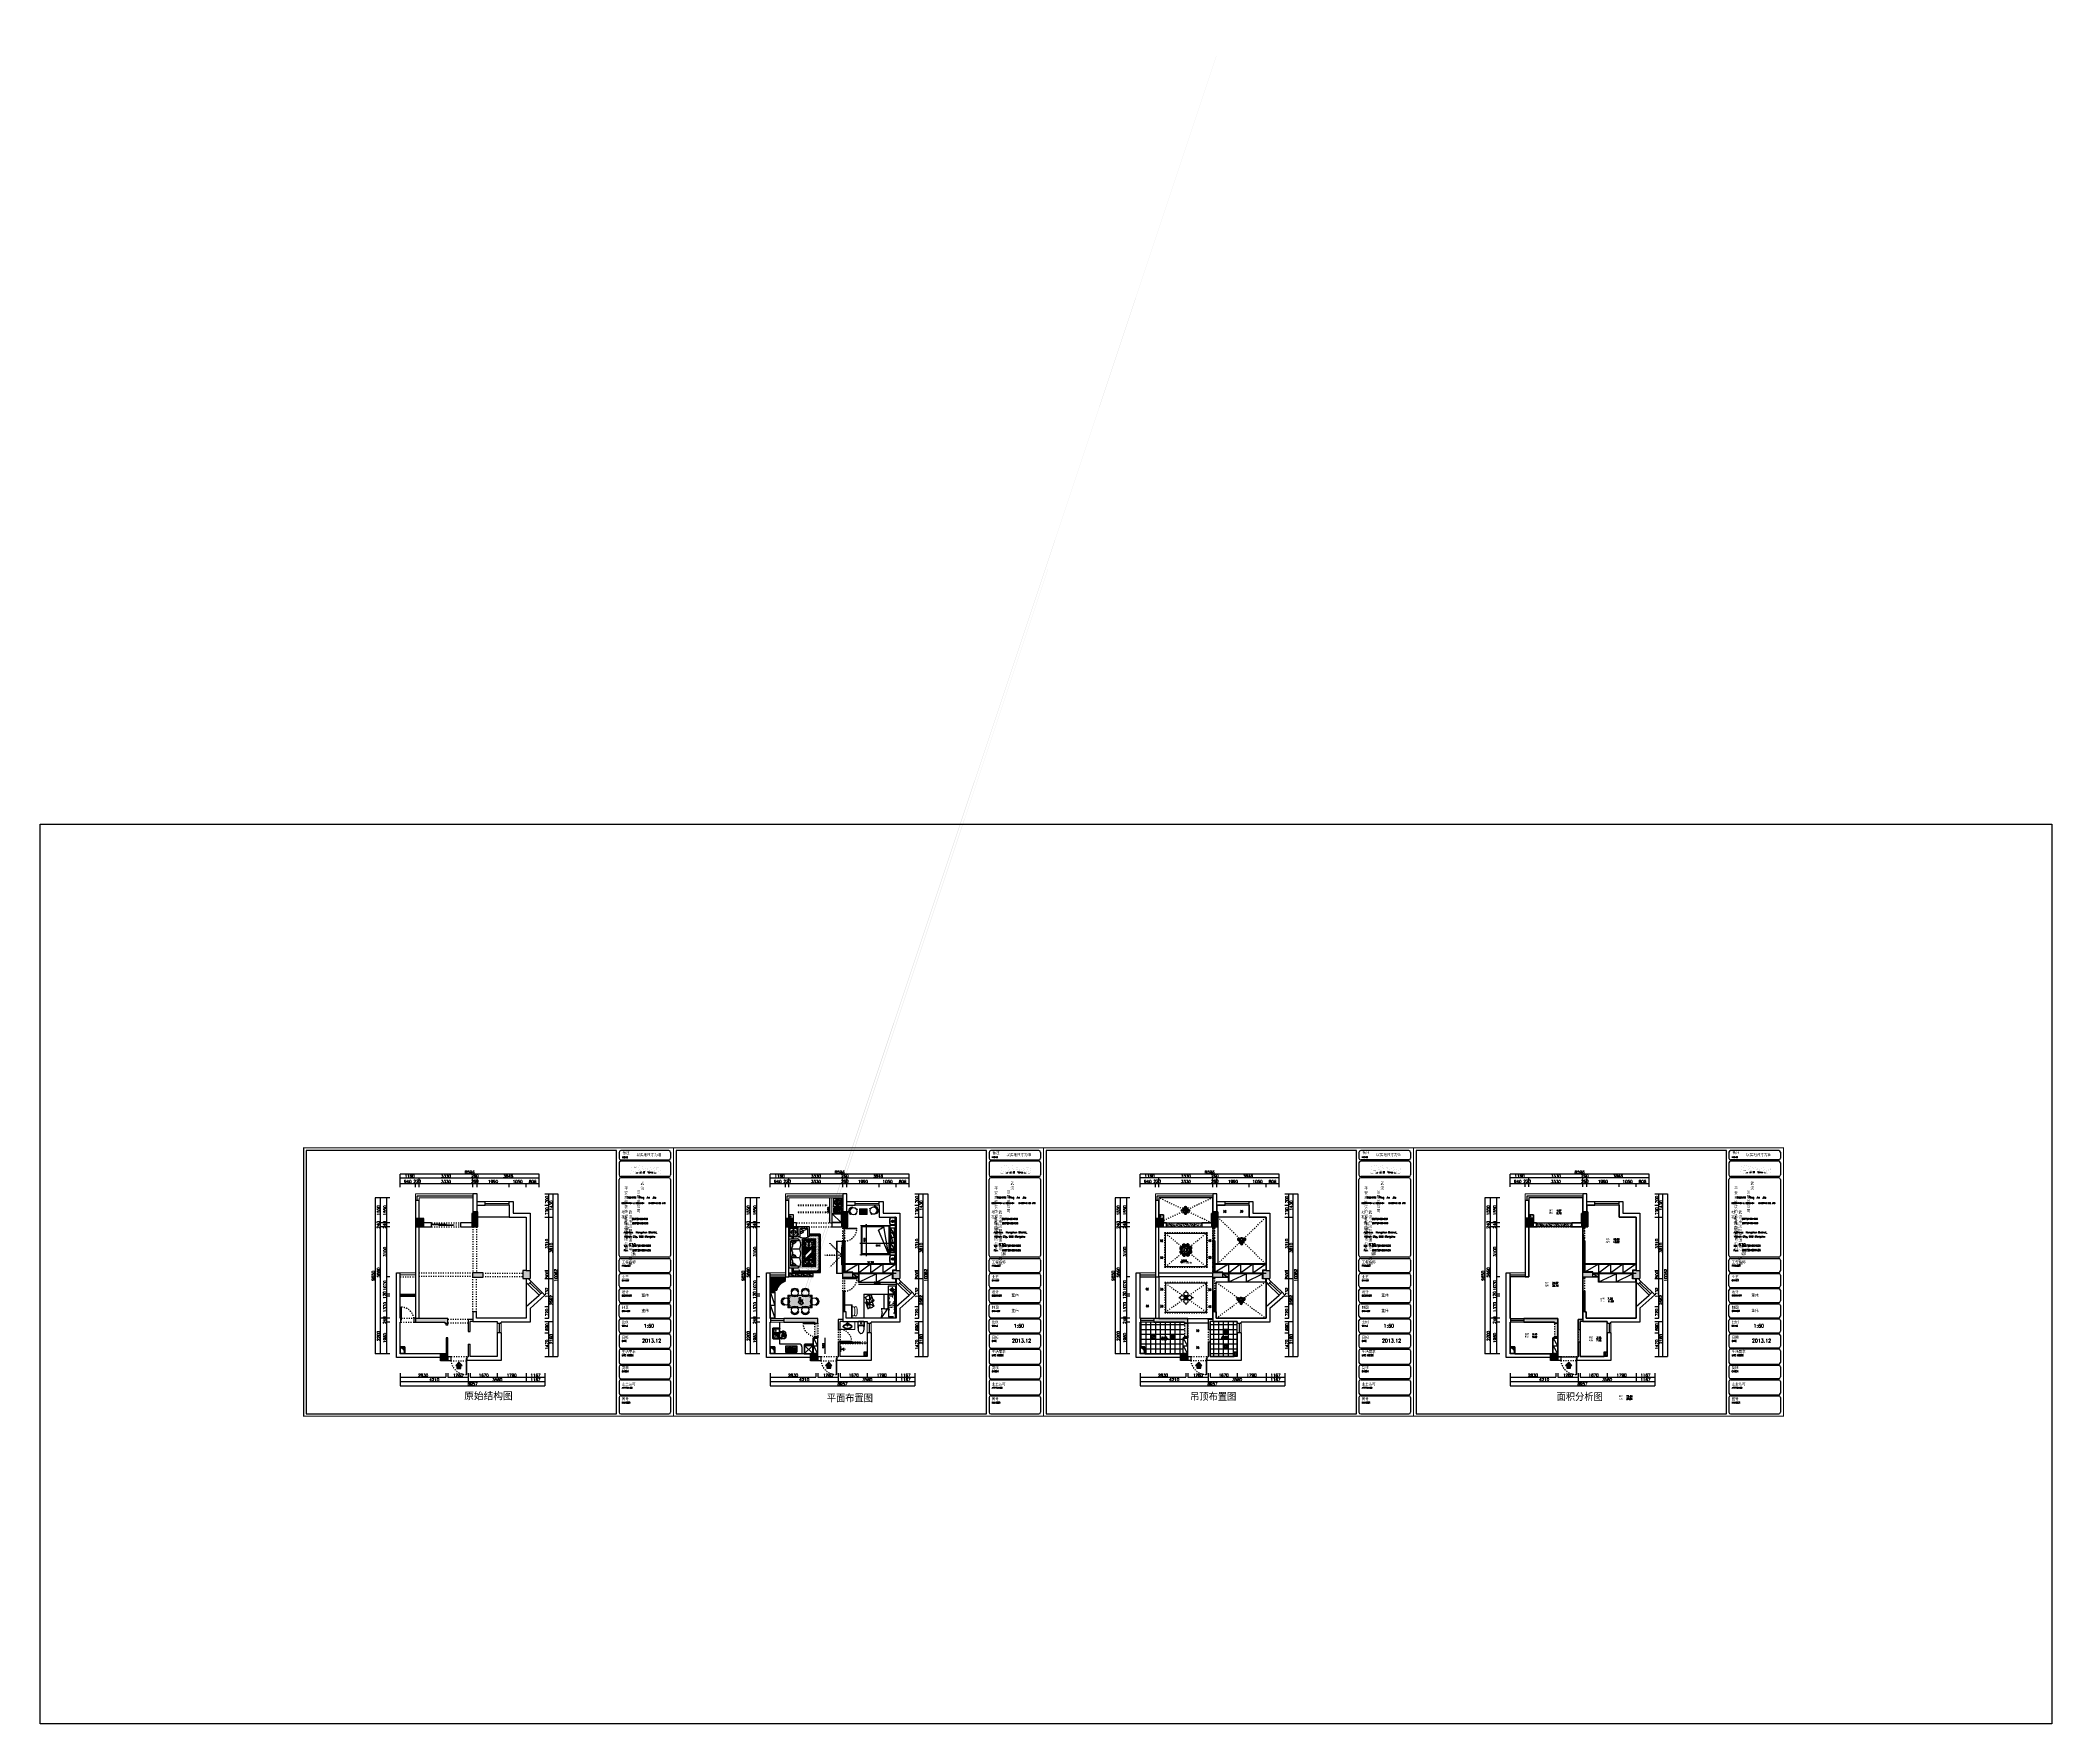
# Model space of a CAD drawing. Header units: millimetres. Extents: x 512961 to 915856, y -1268271 to -458543.
# Drawn here: x 791352 to 915856, y -1181817 to -1077592 of the extents above; entities that cross this region are included whole.
import ezdxf

# ---------------------------------------------------------------- set-up
doc = ezdxf.new("R2010")
doc.units = ezdxf.units.MM
doc.header["$MEASUREMENT"] = 0
doc.header["$PDMODE"] = 3
doc.linetypes.add('ACAD_ISO03W100', pattern=[30, 12, -18])
doc.layers.get('0').update_dxf_attribs({"linetype": 'CONTINUOUS'})
doc.layers.get('DEFPOINTS').update_dxf_attribs({"linetype": 'CONTINUOUS'})
for name, color, linetype in [('0-ELV-01-细实线', 1, 'CONTINUOUS'), ('1', 7, 'CONTINUOUS'), ('2', 4, 'CONTINUOUS'), ('FIXTURE', 2, 'CONTINUOUS'), ('FUR', 15, 'CONTINUOUS'), ('txt', 7, 'CONTINUOUS'), ('WINDOW', 5, 'CONTINUOUS'), ('图例-电', 7, 'CONTINUOUS'), ('图层1', 1, 'CONTINUOUS'), ('地面', 8, 'CONTINUOUS'), ('墙线', 5, 'CONTINUOUS'), ('家具', 7, 'CONTINUOUS'), ('洁具厨具', 4, 'CONTINUOUS'), ('装饰细节', 1, 'CONTINUOUS')]:
    doc.layers.add(name, color=color, linetype=linetype)
doc.layers.add('基线', color=147, linetype='CONTINUOUS', lineweight=60)
doc.layers.add('门窗', color=4, linetype='CONTINUOUS', lineweight=13)
doc.styles.add('HZXY', font='complex.shx', dxfattribs={"bigfont": 'HZXY.shx'})
doc.styles.add('ROMAND', font='romand')
doc.styles.get("Standard").update_dxf_attribs({"font": 'complex.shx', "bigfont": 'hzxy.shx'})
doc.dimstyles.new('LMDIM40', dxfattribs={"dimtxt": 80, "dimasz": 20, "dimexe": 0, "dimexo": 0, "dimgap": 25, "dimtad": 1, "dimdec": 0, "dimzin": 0, "dimdsep": 46, "dimtxsty": 'Standard', "dimblk1": 'DOT', "dimblk2": 'DOT', "dimsah": 1, "dimcen": 0, "dimclrd": 2, "dimclre": 2, "dimclrt": 2, "dimadec": 0, "dimazin": 0, "dimtfac": 1, "dimtdec": 0, "dimtmove": 2, "dimatfit": 3, "dimldrblk": 'DOT', "dimfxl": 1, "dimtolj": 1, "dimtzin": 0, "dimarcsym": 0})
doc.dimstyles.new('副本ISO-25', dxfattribs={"dimtxt": 80, "dimasz": 100, "dimexe": 100, "dimexo": 100, "dimgap": 100, "dimtad": 1, "dimdec": 0, "dimdsep": 46, "dimtxsty": 'Standard', "dimblk": 'ARCHTICK', "dimcen": 100, "dimdle": 100, "dimclrd": 250, "dimclre": 250, "dimclrt": 147, "dimadec": 0, "dimazin": 0, "dimtfac": 1, "dimtdec": 0, "dimtmove": 0, "dimatfit": 3, "dimfxl": 1, "dimarcsym": 0})
pattern_1 = [(50, (0, 0), (107.5890274, -9.41282), [11.25, -123.75]), (355, (0, 0), (-20.8127, 112.82882), [9, -99]), (100.4514, (8.97, -0.78), (86.776407, 103.415931), [9.5610285, -105.171317]), (46.1842, (0, 30), (160.086157, -24.827852), [16.875, -185.625]), (96.6356, (13.34, 27.93), (140.199406, 146.11768), [14.341543, -157.75695]), (351.1842, (0, 30), (140.199292, 146.11779), [13.5, -148.5]), (21, (15, 22.5), (89.536058, -60.3928336), [11.25, -123.75]), (326, (15, 22.5), (36.4973, 108.772507), [9, -99]), (71.4514, (22.46, 17.47), (126.033394, 48.3795745), [9.5610285, -105.171317]), (37.5, (0, 0), (1.8239783, 49.9340781), [0, -97.8, 0, -100.5, 0, -99.375]), (7.5, (0, 0), (39.4604306, 59.1617568), [0, -57.3, 0, -95.55, 0, -37.875]), (327.5, (-33.45, 0), (80.0733654, -3.3832308), [0, -37.5, 0, -117, 0, -155.25]), (317.5, (-48.45, 0), (87.4779254, 15.0157473), [0, -48.75, 0, -77.7, 0, -110.25])]
pattern_2 = [(50, (22898.27, 1.24), (107.5890274, -9.41282), [11.25, -123.75]), (355, (22898.27, 1.24), (-20.8127, 112.82882), [9, -99]), (100.4514, (22907.24, 0.45), (86.776407, 103.415931), [9.5610285, -105.171317]), (46.1842, (22898.27, 31.24), (160.086157, -24.827852), [16.875, -185.625]), (96.6356, (22911.61, 29.17), (140.199406, 146.11768), [14.341543, -157.75695]), (351.1842, (22898.27, 31.24), (140.199292, 146.11779), [13.5, -148.5]), (21, (22913.27, 23.74), (89.536058, -60.3928336), [11.25, -123.75]), (326, (22913.27, 23.74), (36.4973, 108.772507), [9, -99]), (71.4514, (22920.74, 18.7), (126.033394, 48.3795745), [9.5610285, -105.171317]), (37.5, (22898.274, 1.236), (1.8239783, 49.9340781), [0, -97.8, 0, -100.5, 0, -99.375]), (7.5, (22898.274, 1.236), (39.4604306, 59.1617568), [0, -57.3, 0, -95.55, 0, -37.875]), (327.5, (22864.824, 1.236), (80.0733654, -3.3832308), [0, -37.5, 0, -117, 0, -155.25]), (317.5, (22849.824, 1.236), (87.4779254, 15.0157473), [0, -48.75, 0, -77.7, 0, -110.25])]
pattern_3 = [(0, (22898.274, 1.236), (0, 40), []), (90, (22898.274, 1.236), (-40, 40), [40, -40])]
pattern_4 = [(50, (45796.55, 2.47), (107.5890274, -9.41282), [11.25, -123.75]), (355, (45796.55, 2.47), (-20.8127, 112.82882), [9, -99]), (100.4514, (45805.51, 1.69), (86.776407, 103.415931), [9.5610285, -105.171317]), (46.1842, (45796.55, 32.47), (160.086157, -24.827852), [16.875, -185.625]), (96.6356, (45809.89, 30.4), (140.199406, 146.11768), [14.341543, -157.75695]), (351.1842, (45796.55, 32.47), (140.199292, 146.11779), [13.5, -148.5]), (21, (45811.55, 24.97), (89.536058, -60.3928336), [11.25, -123.75]), (326, (45811.55, 24.97), (36.4973, 108.772507), [9, -99]), (71.4514, (45819.01, 19.94), (126.033394, 48.3795745), [9.5610285, -105.171317]), (37.5, (45796.548, 2.473), (1.8239783, 49.9340781), [0, -97.8, 0, -100.5, 0, -99.375]), (7.5, (45796.55, 2.473), (39.4604306, 59.1617568), [0, -57.3, 0, -95.55, 0, -37.875]), (327.5, (45763.098, 2.473), (80.0733654, -3.3832308), [0, -37.5, 0, -117, 0, -155.25]), (317.5, (45748.1, 2.47), (87.4779254, 15.0157473), [0, -48.75, 0, -77.7, 0, -110.25])]
pattern_5 = [(0, (45796.548, 2.473), (0, 40), []), (90, (45796.548, 2.473), (-40, 40), [40, -40])]

# ---------------------------------------------------------------- blocks, each defined once
blk = doc.blocks.new('A$C6B6B2ED4')
at = {"linetype": 'ByBlock'}
h = blk.add_hatch(color=256, dxfattribs=at)
h.dxf.hatch_style = 2
h.paths.add_polyline_path([(29, 196), (359, 196), (359, 296), (189, 296), (189, 346)])
for p, q in [((0, 196), (209, 392)), ((209, 0), (0, 196)), ((29, 196), (189, 346)), ((29, 196), (359, 196)), ((189, 46), (29, 196)), ((189, 346), (189, 296)), ((189, 296), (359, 296)), ((189, 96), (189, 46)), ((359, 96), (189, 96)), ((209, 392), (209, 316)), ((209, 316), (379, 316)), ((209, 76), (209, 0)), ((379, 76), (209, 76)), ((359, 296), (359, 96)), ((379, 316), (379, 76))]:
    blk.add_line(p, q, dxfattribs=at)
blk = doc.blocks.new('_ArchTick')
at = {"color": 0, "linetype": 'ByBlock', "const_width": 0.15}
blk.add_lwpolyline([(-0.5, -0.5), (0.5, 0.5)], dxfattribs=at)
blk = doc.blocks.new('*D514')
at = {"layer": 'DEFPOINTS', "color": 0}
for p in [(813637, -1160120), (816467, -1160120), (816467, -1160355)]:
    blk.add_point(p, dxfattribs=at)
at = {"layer": 'txt', "color": 2, "lineweight": -2}
for p, q in [((813637, -1160120), (813637, -1160355)), ((813637, -1160355), (816467, -1160355)), ((816467, -1160120), (816467, -1160355))]:
    blk.add_line(p, q, dxfattribs=at)
at = {"layer": 'txt', "color": 2, "lineweight": -2, "xscale": 20, "yscale": 20, "zscale": 20, "rotation": 180}
blk.add_blockref('_ArchTick', (813637, -1160355), dxfattribs=at)
at = {"layer": 'txt', "color": 2, "lineweight": -2, "xscale": 20, "yscale": 20, "zscale": 20}
blk.add_blockref('_ArchTick', (816467, -1160355), dxfattribs=at)
at = {"layer": 'txt', "color": 2, "insert": (815052, -1160240), "char_height": 180, "attachment_point": 5}
blk.add_mtext('\\A1;2830', dxfattribs=at)
blk = doc.blocks.new('_DOT')
at = {"color": 0, "linetype": 'ByBlock'}
blk.add_line((-0.5, 0), (-1, 0), dxfattribs=at)
at = {"color": 0, "linetype": 'ByBlock', "const_width": 0.5}
blk.add_lwpolyline([(-0.25, 0, 1), (0.25, 0, 1)], format="xyb", close=True, dxfattribs=at)
blk = doc.blocks.new('DOT')
at = {"color": 0, "linetype": 'ByBlock'}
blk.add_line((-0.35, 0), (-1, 0), dxfattribs=at)
at = {"color": 0, "linetype": 'ByBlock', "const_width": 0.35}
blk.add_lwpolyline([(-0.175, 0, 1), (0.175, 0, 1)], format="xyb", close=True, dxfattribs=at)
blk = doc.blocks.new('*D515')
at = {"layer": 'DEFPOINTS', "color": 0}
for p in [(816587, -1160120), (817847, -1160120), (817847, -1160355)]:
    blk.add_point(p, dxfattribs=at)
at = {"layer": 'txt', "color": 2, "lineweight": -2}
for p, q in [((816587, -1160120), (816587, -1160355)), ((816587, -1160355), (817847, -1160355)), ((817847, -1160120), (817847, -1160355))]:
    blk.add_line(p, q, dxfattribs=at)
at = {"layer": 'txt', "color": 2, "lineweight": -2, "xscale": 20, "yscale": 20, "zscale": 20, "rotation": 180}
blk.add_blockref('_ArchTick', (816587, -1160355), dxfattribs=at)
at = {"layer": 'txt', "color": 2, "lineweight": -2, "xscale": 20, "yscale": 20, "zscale": 20}
blk.add_blockref('_ArchTick', (817847, -1160355), dxfattribs=at)
at = {"layer": 'txt', "color": 2, "insert": (817217, -1160240), "char_height": 180, "attachment_point": 5}
blk.add_mtext('\\A1;1260', dxfattribs=at)
blk = doc.blocks.new('*D516')
at = {"layer": 'DEFPOINTS', "color": 0}
for p in [(817967, -1160120), (819637, -1160120), (819637, -1160355)]:
    blk.add_point(p, dxfattribs=at)
at = {"layer": 'txt', "color": 2, "lineweight": -2}
for p, q in [((817967, -1160120), (817967, -1160355)), ((817967, -1160355), (819637, -1160355)), ((819637, -1160120), (819637, -1160355))]:
    blk.add_line(p, q, dxfattribs=at)
at = {"layer": 'txt', "color": 2, "lineweight": -2, "xscale": 20, "yscale": 20, "zscale": 20, "rotation": 180}
blk.add_blockref('_ArchTick', (817967, -1160355), dxfattribs=at)
at = {"layer": 'txt', "color": 2, "lineweight": -2, "xscale": 20, "yscale": 20, "zscale": 20}
blk.add_blockref('_ArchTick', (819637, -1160355), dxfattribs=at)
at = {"layer": 'txt', "color": 2, "insert": (818802, -1160240), "char_height": 180, "attachment_point": 5}
blk.add_mtext('\\A1;1670', dxfattribs=at)
blk = doc.blocks.new('*D517')
at = {"layer": 'DEFPOINTS', "color": 0}
for p in [(819637, -1160120), (821427, -1160120), (821427, -1160355)]:
    blk.add_point(p, dxfattribs=at)
at = {"layer": 'txt', "color": 2, "lineweight": -2}
for p, q in [((819637, -1160120), (819637, -1160355)), ((819637, -1160355), (821427, -1160355)), ((821427, -1160120), (821427, -1160355))]:
    blk.add_line(p, q, dxfattribs=at)
at = {"layer": 'txt', "color": 2, "lineweight": -2, "xscale": 20, "yscale": 20, "zscale": 20, "rotation": 180}
blk.add_blockref('_ArchTick', (819637, -1160355), dxfattribs=at)
at = {"layer": 'txt', "color": 2, "lineweight": -2, "xscale": 20, "yscale": 20, "zscale": 20}
blk.add_blockref('_ArchTick', (821427, -1160355), dxfattribs=at)
at = {"layer": 'txt', "color": 2, "insert": (820532, -1160240), "char_height": 180, "attachment_point": 5}
blk.add_mtext('\\A1;1790', dxfattribs=at)
blk = doc.blocks.new('*D518')
at = {"layer": 'DEFPOINTS', "color": 0}
for p in [(821427, -1160120), (822594, -1160120), (822594, -1160355)]:
    blk.add_point(p, dxfattribs=at)
at = {"layer": 'txt', "color": 2, "lineweight": -2}
for p, q in [((821427, -1160120), (821427, -1160355)), ((821427, -1160355), (822594, -1160355)), ((822594, -1160120), (822594, -1160355))]:
    blk.add_line(p, q, dxfattribs=at)
at = {"layer": 'txt', "color": 2, "lineweight": -2, "xscale": 20, "yscale": 20, "zscale": 20, "rotation": 180}
blk.add_blockref('_ArchTick', (821427, -1160355), dxfattribs=at)
at = {"layer": 'txt', "color": 2, "lineweight": -2, "xscale": 20, "yscale": 20, "zscale": 20}
blk.add_blockref('_ArchTick', (822594, -1160355), dxfattribs=at)
at = {"layer": 'txt', "color": 2, "insert": (822011, -1160240), "char_height": 180, "attachment_point": 5}
blk.add_mtext('\\A1;1167', dxfattribs=at)
blk = doc.blocks.new('*D519')
at = {"layer": 'DEFPOINTS', "color": 0}
for p in [(812804, -1156949), (812997, -1156949), (812997, -1158909)]:
    blk.add_point(p, dxfattribs=at)
at = {"layer": 'txt', "color": 2, "lineweight": -2}
for p, q in [((812997, -1156949), (812804, -1156949)), ((812804, -1158909), (812804, -1156949)), ((812997, -1158909), (812804, -1158909))]:
    blk.add_line(p, q, dxfattribs=at)
at = {"layer": 'txt', "color": 2, "lineweight": -2, "xscale": 20, "yscale": 20, "zscale": 20}
for p, rotation in [((812804, -1156949), 90), ((812804, -1158909), 270)]:
    blk.add_blockref('_ArchTick', p, dxfattribs=dict(at, rotation=rotation))
at = {"layer": 'txt', "color": 2, "insert": (812689, -1157929), "char_height": 180, "attachment_point": 5, "rotation": 90}
blk.add_mtext('\\A1;1960', dxfattribs=at)
blk = doc.blocks.new('*D520')
at = {"layer": 'DEFPOINTS', "color": 0}
for p in [(812804, -1156709), (812997, -1156709), (812997, -1156949)]:
    blk.add_point(p, dxfattribs=at)
at = {"layer": 'txt', "color": 2, "lineweight": -2}
for p, q in [((812997, -1156709), (812804, -1156709)), ((812804, -1156949), (812804, -1156709)), ((812997, -1156949), (812804, -1156949))]:
    blk.add_line(p, q, dxfattribs=at)
at = {"layer": 'txt', "color": 2, "lineweight": -2, "xscale": 20, "yscale": 20, "zscale": 20}
for p, rotation in [((812804, -1156709), 90), ((812804, -1156949), 270)]:
    blk.add_blockref('_ArchTick', p, dxfattribs=dict(at, rotation=rotation))
at = {"layer": 'txt', "color": 2, "insert": (812676, -1156829), "char_height": 180, "attachment_point": 5, "rotation": 90}
blk.add_mtext('\\A1;240', dxfattribs=at)
blk = doc.blocks.new('*D521')
at = {"layer": 'DEFPOINTS', "color": 0}
for p in [(812804, -1155339), (812997, -1155339), (812997, -1156709)]:
    blk.add_point(p, dxfattribs=at)
at = {"layer": 'txt', "color": 2, "lineweight": -2}
for p, q in [((812997, -1155339), (812804, -1155339)), ((812804, -1156709), (812804, -1155339)), ((812997, -1156709), (812804, -1156709))]:
    blk.add_line(p, q, dxfattribs=at)
at = {"layer": 'txt', "color": 2, "lineweight": -2, "xscale": 20, "yscale": 20, "zscale": 20}
for p, rotation in [((812804, -1155339), 90), ((812804, -1156709), 270)]:
    blk.add_blockref('_ArchTick', p, dxfattribs=dict(at, rotation=rotation))
at = {"layer": 'txt', "color": 2, "insert": (812689, -1156024), "char_height": 180, "attachment_point": 5, "rotation": 90}
blk.add_mtext('\\A1;1370', dxfattribs=at)
blk = doc.blocks.new('*D522')
at = {"layer": 'DEFPOINTS', "color": 0}
for p in [(812804, -1155219), (812997, -1155219), (812997, -1155339)]:
    blk.add_point(p, dxfattribs=at)
at = {"layer": 'txt', "color": 2, "lineweight": -2}
for p, q in [((812997, -1155219), (812804, -1155219)), ((812804, -1155339), (812804, -1155219)), ((812997, -1155339), (812804, -1155339))]:
    blk.add_line(p, q, dxfattribs=at)
at = {"layer": 'txt', "color": 2, "lineweight": -2, "xscale": 20, "yscale": 20, "zscale": 20}
for p, rotation in [((812804, -1155219), 90), ((812804, -1155339), 270)]:
    blk.add_blockref('_ArchTick', p, dxfattribs=dict(at, rotation=rotation))
at = {"layer": 'txt', "color": 2, "insert": (812676, -1155279), "char_height": 180, "attachment_point": 5, "rotation": 90}
blk.add_mtext('\\A1;120', dxfattribs=at)
blk = doc.blocks.new('*D523')
at = {"layer": 'DEFPOINTS', "color": 0}
for p in [(812804, -1154149), (812997, -1154149), (812997, -1155219)]:
    blk.add_point(p, dxfattribs=at)
at = {"layer": 'txt', "color": 2, "lineweight": -2}
for p, q in [((812997, -1154149), (812804, -1154149)), ((812804, -1155219), (812804, -1154149)), ((812997, -1155219), (812804, -1155219))]:
    blk.add_line(p, q, dxfattribs=at)
at = {"layer": 'txt', "color": 2, "lineweight": -2, "xscale": 20, "yscale": 20, "zscale": 20}
for p, rotation in [((812804, -1154149), 90), ((812804, -1155219), 270)]:
    blk.add_blockref('_ArchTick', p, dxfattribs=dict(at, rotation=rotation))
at = {"layer": 'txt', "color": 2, "insert": (812689, -1154684), "char_height": 180, "attachment_point": 5, "rotation": 90}
blk.add_mtext('\\A1;1070', dxfattribs=at)
blk = doc.blocks.new('*D524')
at = {"layer": 'DEFPOINTS', "color": 0}
for p in [(812804, -1151049), (812997, -1151049), (812997, -1154149)]:
    blk.add_point(p, dxfattribs=at)
at = {"layer": 'txt', "color": 2, "lineweight": -2}
for p, q in [((812997, -1151049), (812804, -1151049)), ((812804, -1154149), (812804, -1151049)), ((812997, -1154149), (812804, -1154149))]:
    blk.add_line(p, q, dxfattribs=at)
at = {"layer": 'txt', "color": 2, "lineweight": -2, "xscale": 20, "yscale": 20, "zscale": 20}
for p, rotation in [((812804, -1151049), 90), ((812804, -1154149), 270)]:
    blk.add_blockref('_ArchTick', p, dxfattribs=dict(at, rotation=rotation))
at = {"layer": 'txt', "color": 2, "insert": (812689, -1152599), "char_height": 180, "attachment_point": 5, "rotation": 90}
blk.add_mtext('\\A1;3100', dxfattribs=at)
blk = doc.blocks.new('*D525')
at = {"layer": 'DEFPOINTS', "color": 0}
for p in [(812804, -1150809), (812997, -1150809), (812997, -1151049)]:
    blk.add_point(p, dxfattribs=at)
at = {"layer": 'txt', "color": 2, "lineweight": -2}
for p, q in [((812997, -1150809), (812804, -1150809)), ((812804, -1151049), (812804, -1150809)), ((812997, -1151049), (812804, -1151049))]:
    blk.add_line(p, q, dxfattribs=at)
at = {"layer": 'txt', "color": 2, "lineweight": -2, "xscale": 20, "yscale": 20, "zscale": 20}
for p, rotation in [((812804, -1150809), 90), ((812804, -1151049), 270)]:
    blk.add_blockref('_ArchTick', p, dxfattribs=dict(at, rotation=rotation))
at = {"layer": 'txt', "color": 2, "insert": (812676, -1150929), "char_height": 180, "attachment_point": 5, "rotation": 90}
blk.add_mtext('\\A1;240', dxfattribs=at)
blk = doc.blocks.new('*D526')
at = {"layer": 'DEFPOINTS', "color": 0}
for p in [(812804, -1149259), (812997, -1149259), (812997, -1150809)]:
    blk.add_point(p, dxfattribs=at)
at = {"layer": 'txt', "color": 2, "lineweight": -2}
for p, q in [((812997, -1149259), (812804, -1149259)), ((812804, -1150809), (812804, -1149259)), ((812997, -1150809), (812804, -1150809))]:
    blk.add_line(p, q, dxfattribs=at)
at = {"layer": 'txt', "color": 2, "lineweight": -2, "xscale": 20, "yscale": 20, "zscale": 20}
for p, rotation in [((812804, -1149259), 90), ((812804, -1150809), 270)]:
    blk.add_blockref('_ArchTick', p, dxfattribs=dict(at, rotation=rotation))
at = {"layer": 'txt', "color": 2, "insert": (812689, -1150034), "char_height": 180, "attachment_point": 5, "rotation": 90}
blk.add_mtext('\\A1;1550', dxfattribs=at)
blk = doc.blocks.new('*D527')
at = {"layer": 'DEFPOINTS', "color": 0}
for p in [(813637, -1148590), (814577, -1148369), (814577, -1148590)]:
    blk.add_point(p, dxfattribs=at)
at = {"layer": 'txt', "color": 2, "lineweight": -2}
for p, q in [((813637, -1148590), (813637, -1148369)), ((813637, -1148369), (814577, -1148369)), ((814577, -1148590), (814577, -1148369))]:
    blk.add_line(p, q, dxfattribs=at)
at = {"layer": 'txt', "color": 2, "lineweight": -2, "xscale": 20, "yscale": 20, "zscale": 20, "rotation": 180}
blk.add_blockref('_ArchTick', (813637, -1148369), dxfattribs=at)
at = {"layer": 'txt', "color": 2, "lineweight": -2, "xscale": 20, "yscale": 20, "zscale": 20}
blk.add_blockref('_ArchTick', (814577, -1148369), dxfattribs=at)
at = {"layer": 'txt', "color": 2, "insert": (814107, -1148254), "char_height": 180, "attachment_point": 5}
blk.add_mtext('\\A1;940', dxfattribs=at)
blk = doc.blocks.new('*D528')
at = {"layer": 'DEFPOINTS', "color": 0}
for p in [(814577, -1148590), (814797, -1148369), (814797, -1148590)]:
    blk.add_point(p, dxfattribs=at)
at = {"layer": 'txt', "color": 2, "lineweight": -2}
for p, q in [((814577, -1148590), (814577, -1148369)), ((814577, -1148369), (814797, -1148369)), ((814797, -1148590), (814797, -1148369))]:
    blk.add_line(p, q, dxfattribs=at)
at = {"layer": 'txt', "color": 2, "lineweight": -2, "xscale": 20, "yscale": 20, "zscale": 20, "rotation": 180}
blk.add_blockref('_ArchTick', (814577, -1148369), dxfattribs=at)
at = {"layer": 'txt', "color": 2, "lineweight": -2, "xscale": 20, "yscale": 20, "zscale": 20}
blk.add_blockref('_ArchTick', (814797, -1148369), dxfattribs=at)
at = {"layer": 'txt', "color": 2, "insert": (814687, -1148241), "char_height": 180, "attachment_point": 5}
blk.add_mtext('\\A1;220', dxfattribs=at)
blk = doc.blocks.new('*D529')
at = {"layer": 'DEFPOINTS', "color": 0}
for p in [(814797, -1148590), (818127, -1148369), (818127, -1148590)]:
    blk.add_point(p, dxfattribs=at)
at = {"layer": 'txt', "color": 2, "lineweight": -2}
for p, q in [((814797, -1148590), (814797, -1148369)), ((814797, -1148369), (818127, -1148369)), ((818127, -1148590), (818127, -1148369))]:
    blk.add_line(p, q, dxfattribs=at)
at = {"layer": 'txt', "color": 2, "lineweight": -2, "xscale": 20, "yscale": 20, "zscale": 20, "rotation": 180}
blk.add_blockref('_ArchTick', (814797, -1148369), dxfattribs=at)
at = {"layer": 'txt', "color": 2, "lineweight": -2, "xscale": 20, "yscale": 20, "zscale": 20}
blk.add_blockref('_ArchTick', (818127, -1148369), dxfattribs=at)
at = {"layer": 'txt', "color": 2, "insert": (816462, -1148254), "char_height": 180, "attachment_point": 5}
blk.add_mtext('\\A1;3330', dxfattribs=at)
blk = doc.blocks.new('*D530')
at = {"layer": 'DEFPOINTS', "color": 0}
for p in [(818127, -1148590), (818387, -1148369), (818387, -1148590)]:
    blk.add_point(p, dxfattribs=at)
at = {"layer": 'txt', "color": 2, "lineweight": -2}
for p, q in [((818127, -1148590), (818127, -1148369)), ((818127, -1148369), (818387, -1148369)), ((818387, -1148590), (818387, -1148369))]:
    blk.add_line(p, q, dxfattribs=at)
at = {"layer": 'txt', "color": 2, "lineweight": -2, "xscale": 20, "yscale": 20, "zscale": 20, "rotation": 180}
blk.add_blockref('_ArchTick', (818127, -1148369), dxfattribs=at)
at = {"layer": 'txt', "color": 2, "lineweight": -2, "xscale": 20, "yscale": 20, "zscale": 20}
blk.add_blockref('_ArchTick', (818387, -1148369), dxfattribs=at)
at = {"layer": 'txt', "color": 2, "insert": (818257, -1148241), "char_height": 180, "attachment_point": 5}
blk.add_mtext('\\A1;260', dxfattribs=at)
blk = doc.blocks.new('*D531')
at = {"layer": 'DEFPOINTS', "color": 0}
for p in [(818387, -1148590), (820377, -1148369), (820377, -1148590)]:
    blk.add_point(p, dxfattribs=at)
at = {"layer": 'txt', "color": 2, "lineweight": -2}
for p, q in [((818387, -1148590), (818387, -1148369)), ((818387, -1148369), (820377, -1148369)), ((820377, -1148590), (820377, -1148369))]:
    blk.add_line(p, q, dxfattribs=at)
at = {"layer": 'txt', "color": 2, "lineweight": -2, "xscale": 20, "yscale": 20, "zscale": 20, "rotation": 180}
blk.add_blockref('_ArchTick', (818387, -1148369), dxfattribs=at)
at = {"layer": 'txt', "color": 2, "lineweight": -2, "xscale": 20, "yscale": 20, "zscale": 20}
blk.add_blockref('_ArchTick', (820377, -1148369), dxfattribs=at)
at = {"layer": 'txt', "color": 2, "insert": (819382, -1148254), "char_height": 180, "attachment_point": 5}
blk.add_mtext('\\A1;1990', dxfattribs=at)
blk = doc.blocks.new('*D532')
at = {"layer": 'DEFPOINTS', "color": 0}
for p in [(820377, -1148590), (821427, -1148369), (821427, -1148590)]:
    blk.add_point(p, dxfattribs=at)
at = {"layer": 'txt', "color": 2, "lineweight": -2}
for p, q in [((820377, -1148590), (820377, -1148369)), ((820377, -1148369), (821427, -1148369)), ((821427, -1148590), (821427, -1148369))]:
    blk.add_line(p, q, dxfattribs=at)
at = {"layer": 'txt', "color": 2, "lineweight": -2, "xscale": 20, "yscale": 20, "zscale": 20, "rotation": 180}
blk.add_blockref('_ArchTick', (820377, -1148369), dxfattribs=at)
at = {"layer": 'txt', "color": 2, "lineweight": -2, "xscale": 20, "yscale": 20, "zscale": 20}
blk.add_blockref('_ArchTick', (821427, -1148369), dxfattribs=at)
at = {"layer": 'txt', "color": 2, "insert": (820902, -1148254), "char_height": 180, "attachment_point": 5}
blk.add_mtext('\\A1;1050', dxfattribs=at)
blk = doc.blocks.new('*D533')
at = {"layer": 'DEFPOINTS', "color": 0}
for p in [(821427, -1148590), (822233, -1148369), (822233, -1148590)]:
    blk.add_point(p, dxfattribs=at)
at = {"layer": 'txt', "color": 2, "lineweight": -2}
for p, q in [((821427, -1148590), (821427, -1148369)), ((821427, -1148369), (822233, -1148369)), ((822233, -1148590), (822233, -1148369))]:
    blk.add_line(p, q, dxfattribs=at)
at = {"layer": 'txt', "color": 2, "lineweight": -2, "xscale": 20, "yscale": 20, "zscale": 20, "rotation": 180}
blk.add_blockref('_ArchTick', (821427, -1148369), dxfattribs=at)
at = {"layer": 'txt', "color": 2, "lineweight": -2, "xscale": 20, "yscale": 20, "zscale": 20}
blk.add_blockref('_ArchTick', (822233, -1148369), dxfattribs=at)
at = {"layer": 'txt', "color": 2, "insert": (821830, -1148254), "char_height": 180, "attachment_point": 5}
blk.add_mtext('\\A1;806', dxfattribs=at)
blk = doc.blocks.new('*D534')
at = {"layer": 'DEFPOINTS', "color": 0}
for p in [(822594, -1157611), (822832, -1157611), (822594, -1159081)]:
    blk.add_point(p, dxfattribs=at)
at = {"layer": 'txt', "color": 2, "lineweight": -2}
for p, q in [((822594, -1157611), (822832, -1157611)), ((822832, -1159081), (822832, -1157611)), ((822594, -1159081), (822832, -1159081))]:
    blk.add_line(p, q, dxfattribs=at)
at = {"layer": 'txt', "color": 2, "lineweight": -2, "xscale": 20, "yscale": 20, "zscale": 20}
for p, rotation in [((822832, -1157611), 90), ((822832, -1159081), 270)]:
    blk.add_blockref('_ArchTick', p, dxfattribs=dict(at, rotation=rotation))
at = {"layer": 'txt', "color": 2, "insert": (822717, -1158346), "char_height": 180, "attachment_point": 5, "rotation": 90}
blk.add_mtext('\\A1;1470', dxfattribs=at)
blk = doc.blocks.new('*D535')
at = {"layer": 'DEFPOINTS', "color": 0}
for p in [(822594, -1156921), (822594, -1157611), (822832, -1156921)]:
    blk.add_point(p, dxfattribs=at)
at = {"layer": 'txt', "color": 2, "lineweight": -2}
for p, q in [((822594, -1156921), (822832, -1156921)), ((822594, -1157611), (822832, -1157611)), ((822832, -1157611), (822832, -1156921))]:
    blk.add_line(p, q, dxfattribs=at)
at = {"layer": 'txt', "color": 2, "lineweight": -2, "xscale": 20, "yscale": 20, "zscale": 20}
for p, rotation in [((822832, -1156921), 90), ((822832, -1157611), 270)]:
    blk.add_blockref('_ArchTick', p, dxfattribs=dict(at, rotation=rotation))
at = {"layer": 'txt', "color": 2, "insert": (822717, -1157266), "char_height": 180, "attachment_point": 5, "rotation": 90}
blk.add_mtext('\\A1;690', dxfattribs=at)
blk = doc.blocks.new('*D536')
at = {"layer": 'DEFPOINTS', "color": 0}
for p in [(822594, -1155991), (822832, -1155991), (822594, -1156711)]:
    blk.add_point(p, dxfattribs=at)
at = {"layer": 'txt', "color": 2, "lineweight": -2}
for p, q in [((822594, -1155991), (822832, -1155991)), ((822832, -1156711), (822832, -1155991)), ((822594, -1156711), (822832, -1156711))]:
    blk.add_line(p, q, dxfattribs=at)
at = {"layer": 'txt', "color": 2, "lineweight": -2, "xscale": 20, "yscale": 20, "zscale": 20}
for p, rotation in [((822832, -1155991), 90), ((822832, -1156711), 270)]:
    blk.add_blockref('_ArchTick', p, dxfattribs=dict(at, rotation=rotation))
at = {"layer": 'txt', "color": 2, "insert": (822717, -1156351), "char_height": 180, "attachment_point": 5, "rotation": 90}
blk.add_mtext('\\A1;720', dxfattribs=at)
blk = doc.blocks.new('*D537')
at = {"layer": 'DEFPOINTS', "color": 0}
for p in [(822594, -1154259), (822832, -1154259), (822594, -1155991)]:
    blk.add_point(p, dxfattribs=at)
at = {"layer": 'txt', "color": 2, "lineweight": -2}
for p, q in [((822594, -1154259), (822832, -1154259)), ((822832, -1155991), (822832, -1154259)), ((822594, -1155991), (822832, -1155991))]:
    blk.add_line(p, q, dxfattribs=at)
at = {"layer": 'txt', "color": 2, "lineweight": -2, "xscale": 20, "yscale": 20, "zscale": 20}
for p, rotation in [((822832, -1154259), 90), ((822832, -1155991), 270)]:
    blk.add_blockref('_ArchTick', p, dxfattribs=dict(at, rotation=rotation))
at = {"layer": 'txt', "color": 2, "insert": (822717, -1155125), "char_height": 180, "attachment_point": 5, "rotation": 90}
blk.add_mtext('\\A1;1732', dxfattribs=at)
blk = doc.blocks.new('*D538')
at = {"layer": 'DEFPOINTS', "color": 0}
for p in [(822594, -1153759), (822832, -1153759), (822594, -1154259)]:
    blk.add_point(p, dxfattribs=at)
at = {"layer": 'txt', "color": 2, "lineweight": -2}
for p, q in [((822594, -1153759), (822832, -1153759)), ((822832, -1154259), (822832, -1153759)), ((822594, -1154259), (822832, -1154259))]:
    blk.add_line(p, q, dxfattribs=at)
at = {"layer": 'txt', "color": 2, "lineweight": -2, "xscale": 20, "yscale": 20, "zscale": 20}
for p, rotation in [((822832, -1153759), 90), ((822832, -1154259), 270)]:
    blk.add_blockref('_ArchTick', p, dxfattribs=dict(at, rotation=rotation))
at = {"layer": 'txt', "color": 2, "insert": (822726, -1154009), "char_height": 180, "attachment_point": 5, "rotation": 90}
blk.add_mtext('\\A1;500', dxfattribs=at)
blk = doc.blocks.new('*D539')
at = {"layer": 'DEFPOINTS', "color": 0}
for p in [(822594, -1150449), (822832, -1150449), (822594, -1153759)]:
    blk.add_point(p, dxfattribs=at)
at = {"layer": 'txt', "color": 2, "lineweight": -2}
for p, q in [((822594, -1150449), (822832, -1150449)), ((822832, -1153759), (822832, -1150449)), ((822594, -1153759), (822832, -1153759))]:
    blk.add_line(p, q, dxfattribs=at)
at = {"layer": 'txt', "color": 2, "lineweight": -2, "xscale": 20, "yscale": 20, "zscale": 20}
for p, rotation in [((822832, -1150449), 90), ((822832, -1153759), 270)]:
    blk.add_blockref('_ArchTick', p, dxfattribs=dict(at, rotation=rotation))
at = {"layer": 'txt', "color": 2, "insert": (822717, -1152104), "char_height": 180, "attachment_point": 5, "rotation": 90}
blk.add_mtext('\\A1;3310', dxfattribs=at)
blk = doc.blocks.new('*D540')
at = {"layer": 'DEFPOINTS', "color": 0}
for p in [(822594, -1149719), (822832, -1149719), (822594, -1150449)]:
    blk.add_point(p, dxfattribs=at)
at = {"layer": 'txt', "color": 2, "lineweight": -2}
for p, q in [((822594, -1149719), (822832, -1149719)), ((822832, -1150449), (822832, -1149719)), ((822594, -1150449), (822832, -1150449))]:
    blk.add_line(p, q, dxfattribs=at)
at = {"layer": 'txt', "color": 2, "lineweight": -2, "xscale": 20, "yscale": 20, "zscale": 20}
for p, rotation in [((822832, -1149719), 90), ((822832, -1150449), 270)]:
    blk.add_blockref('_ArchTick', p, dxfattribs=dict(at, rotation=rotation))
at = {"layer": 'txt', "color": 2, "insert": (822717, -1150084), "char_height": 180, "attachment_point": 5, "rotation": 90}
blk.add_mtext('\\A1;730', dxfattribs=at)
blk = doc.blocks.new('*D541')
at = {"layer": 'DEFPOINTS', "color": 0}
for p in [(822594, -1149019), (822832, -1149019), (822594, -1149719)]:
    blk.add_point(p, dxfattribs=at)
at = {"layer": 'txt', "color": 2, "lineweight": -2}
for p, q in [((822594, -1149019), (822832, -1149019)), ((822832, -1149719), (822832, -1149019)), ((822594, -1149719), (822832, -1149719))]:
    blk.add_line(p, q, dxfattribs=at)
at = {"layer": 'txt', "color": 2, "lineweight": -2, "xscale": 20, "yscale": 20, "zscale": 20}
for p, rotation in [((822832, -1149019), 90), ((822832, -1149719), 270)]:
    blk.add_blockref('_ArchTick', p, dxfattribs=dict(at, rotation=rotation))
at = {"layer": 'txt', "color": 2, "insert": (822717, -1149369), "char_height": 180, "attachment_point": 5, "rotation": 90}
blk.add_mtext('\\A1;700', dxfattribs=at)
blk = doc.blocks.new('*D542')
at = {"layer": 'DEFPOINTS', "color": 0}
for p in [(818387, -1148031), (818387, -1148590), (822233, -1148590)]:
    blk.add_point(p, dxfattribs=at)
at = {"layer": 'txt', "color": 2, "lineweight": -2}
for p, q in [((818387, -1148590), (818387, -1148031)), ((822233, -1148031), (818387, -1148031)), ((822233, -1148590), (822233, -1148031))]:
    blk.add_line(p, q, dxfattribs=at)
at = {"layer": 'txt', "color": 2, "lineweight": -2, "xscale": 20, "yscale": 20, "zscale": 20, "rotation": 180}
blk.add_blockref('_ArchTick', (818387, -1148031), dxfattribs=at)
at = {"layer": 'txt', "color": 2, "lineweight": -2, "xscale": 20, "yscale": 20, "zscale": 20}
blk.add_blockref('_ArchTick', (822233, -1148031), dxfattribs=at)
at = {"layer": 'txt', "color": 2, "insert": (820310, -1147916), "char_height": 180, "attachment_point": 5}
blk.add_mtext('\\A1;3846', dxfattribs=at)
blk = doc.blocks.new('*D543')
at = {"layer": 'DEFPOINTS', "color": 0}
for p in [(818127, -1148031), (818127, -1148590), (818387, -1148590)]:
    blk.add_point(p, dxfattribs=at)
at = {"layer": 'txt', "color": 2, "lineweight": -2}
for p, q in [((818127, -1148590), (818127, -1148031)), ((818387, -1148031), (818127, -1148031)), ((818387, -1148590), (818387, -1148031))]:
    blk.add_line(p, q, dxfattribs=at)
at = {"layer": 'txt', "color": 2, "lineweight": -2, "xscale": 20, "yscale": 20, "zscale": 20, "rotation": 180}
blk.add_blockref('_ArchTick', (818127, -1148031), dxfattribs=at)
at = {"layer": 'txt', "color": 2, "lineweight": -2, "xscale": 20, "yscale": 20, "zscale": 20}
blk.add_blockref('_ArchTick', (818387, -1148031), dxfattribs=at)
at = {"layer": 'txt', "color": 2, "insert": (818257, -1147903), "char_height": 180, "attachment_point": 5}
blk.add_mtext('\\A1;260', dxfattribs=at)
blk = doc.blocks.new('*D544')
at = {"layer": 'DEFPOINTS', "color": 0}
for p in [(814797, -1148031), (814797, -1148590), (818127, -1148590)]:
    blk.add_point(p, dxfattribs=at)
at = {"layer": 'txt', "color": 2, "lineweight": -2}
for p, q in [((814797, -1148590), (814797, -1148031)), ((818127, -1148031), (814797, -1148031)), ((818127, -1148590), (818127, -1148031))]:
    blk.add_line(p, q, dxfattribs=at)
at = {"layer": 'txt', "color": 2, "lineweight": -2, "xscale": 20, "yscale": 20, "zscale": 20, "rotation": 180}
blk.add_blockref('_ArchTick', (814797, -1148031), dxfattribs=at)
at = {"layer": 'txt', "color": 2, "lineweight": -2, "xscale": 20, "yscale": 20, "zscale": 20}
blk.add_blockref('_ArchTick', (818127, -1148031), dxfattribs=at)
at = {"layer": 'txt', "color": 2, "insert": (816462, -1147916), "char_height": 180, "attachment_point": 5}
blk.add_mtext('\\A1;3330', dxfattribs=at)
blk = doc.blocks.new('*D545')
at = {"layer": 'DEFPOINTS', "color": 0}
for p in [(813637, -1148031), (813637, -1148590), (814797, -1148590)]:
    blk.add_point(p, dxfattribs=at)
at = {"layer": 'txt', "color": 2, "lineweight": -2}
for p, q in [((813637, -1148590), (813637, -1148031)), ((814797, -1148031), (813637, -1148031)), ((814797, -1148590), (814797, -1148031))]:
    blk.add_line(p, q, dxfattribs=at)
at = {"layer": 'txt', "color": 2, "lineweight": -2, "xscale": 20, "yscale": 20, "zscale": 20, "rotation": 180}
blk.add_blockref('_ArchTick', (813637, -1148031), dxfattribs=at)
at = {"layer": 'txt', "color": 2, "lineweight": -2, "xscale": 20, "yscale": 20, "zscale": 20}
blk.add_blockref('_ArchTick', (814797, -1148031), dxfattribs=at)
at = {"layer": 'txt', "color": 2, "insert": (814217, -1147916), "char_height": 180, "attachment_point": 5}
blk.add_mtext('\\A1;1160', dxfattribs=at)
blk = doc.blocks.new('*D546')
at = {"layer": 'DEFPOINTS', "color": 0}
for p in [(813637, -1147789), (813637, -1148590), (822233, -1148590)]:
    blk.add_point(p, dxfattribs=at)
at = {"layer": 'txt', "color": 2, "lineweight": -2}
for p, q in [((813637, -1148590), (813637, -1147789)), ((822233, -1147789), (813637, -1147789)), ((822233, -1148590), (822233, -1147789))]:
    blk.add_line(p, q, dxfattribs=at)
at = {"layer": 'txt', "color": 2, "lineweight": -2, "xscale": 20, "yscale": 20, "zscale": 20, "rotation": 180}
blk.add_blockref('_ArchTick', (813637, -1147789), dxfattribs=at)
at = {"layer": 'txt', "color": 2, "lineweight": -2, "xscale": 20, "yscale": 20, "zscale": 20}
blk.add_blockref('_ArchTick', (822233, -1147789), dxfattribs=at)
at = {"layer": 'txt', "color": 2, "insert": (817935, -1147674), "char_height": 180, "attachment_point": 5}
blk.add_mtext('\\A1;8596', dxfattribs=at)
blk = doc.blocks.new('*D547')
at = {"layer": 'DEFPOINTS', "color": 0}
for p in [(812997, -1149259), (812402, -1150809), (812997, -1150809)]:
    blk.add_point(p, dxfattribs=at)
at = {"layer": 'txt', "color": 2, "lineweight": -2}
for p, q in [((812997, -1149259), (812402, -1149259)), ((812402, -1149259), (812402, -1150809)), ((812997, -1150809), (812402, -1150809))]:
    blk.add_line(p, q, dxfattribs=at)
at = {"layer": 'txt', "color": 2, "lineweight": -2, "xscale": 20, "yscale": 20, "zscale": 20}
for p, rotation in [((812402, -1149259), 90), ((812402, -1150809), 270)]:
    blk.add_blockref('_ArchTick', p, dxfattribs=dict(at, rotation=rotation))
at = {"layer": 'txt', "color": 2, "insert": (812287, -1150034), "char_height": 180, "attachment_point": 5, "rotation": 90}
blk.add_mtext('\\A1;1550', dxfattribs=at)
blk = doc.blocks.new('*D548')
at = {"layer": 'DEFPOINTS', "color": 0}
for p in [(812402, -1151049), (812997, -1150809), (812997, -1151049)]:
    blk.add_point(p, dxfattribs=at)
at = {"layer": 'txt', "color": 2, "lineweight": -2}
for p, q in [((812997, -1150809), (812402, -1150809)), ((812402, -1150809), (812402, -1151049)), ((812997, -1151049), (812402, -1151049))]:
    blk.add_line(p, q, dxfattribs=at)
at = {"layer": 'txt', "color": 2, "lineweight": -2, "xscale": 20, "yscale": 20, "zscale": 20}
for p, rotation in [((812402, -1150809), 90), ((812402, -1151049), 270)]:
    blk.add_blockref('_ArchTick', p, dxfattribs=dict(at, rotation=rotation))
at = {"layer": 'txt', "color": 2, "insert": (812274, -1150929), "char_height": 180, "attachment_point": 5, "rotation": 90}
blk.add_mtext('\\A1;240', dxfattribs=at)
blk = doc.blocks.new('*D549')
at = {"layer": 'DEFPOINTS', "color": 0}
for p in [(812997, -1151049), (812402, -1156709), (812997, -1156709)]:
    blk.add_point(p, dxfattribs=at)
at = {"layer": 'txt', "color": 2, "lineweight": -2}
for p, q in [((812997, -1151049), (812402, -1151049)), ((812402, -1151049), (812402, -1156709)), ((812997, -1156709), (812402, -1156709))]:
    blk.add_line(p, q, dxfattribs=at)
at = {"layer": 'txt', "color": 2, "lineweight": -2, "xscale": 20, "yscale": 20, "zscale": 20}
for p, rotation in [((812402, -1151049), 90), ((812402, -1156709), 270)]:
    blk.add_blockref('_ArchTick', p, dxfattribs=dict(at, rotation=rotation))
at = {"layer": 'txt', "color": 2, "insert": (812287, -1153879), "char_height": 180, "attachment_point": 5, "rotation": 90}
blk.add_mtext('\\A1;5660', dxfattribs=at)
blk = doc.blocks.new('*D550')
at = {"layer": 'DEFPOINTS', "color": 0}
for p in [(812997, -1156709), (812402, -1158909), (812997, -1158909)]:
    blk.add_point(p, dxfattribs=at)
at = {"layer": 'txt', "color": 2, "lineweight": -2}
for p, q in [((812997, -1156709), (812402, -1156709)), ((812402, -1156709), (812402, -1158909)), ((812997, -1158909), (812402, -1158909))]:
    blk.add_line(p, q, dxfattribs=at)
at = {"layer": 'txt', "color": 2, "lineweight": -2, "xscale": 20, "yscale": 20, "zscale": 20}
for p, rotation in [((812402, -1156709), 90), ((812402, -1158909), 270)]:
    blk.add_blockref('_ArchTick', p, dxfattribs=dict(at, rotation=rotation))
at = {"layer": 'txt', "color": 2, "insert": (812287, -1157809), "char_height": 180, "attachment_point": 5, "rotation": 90}
blk.add_mtext('\\A1;2200', dxfattribs=at)
blk = doc.blocks.new('*D551')
at = {"layer": 'DEFPOINTS', "color": 0}
for p in [(812997, -1149259), (812079, -1158909), (812997, -1158909)]:
    blk.add_point(p, dxfattribs=at)
at = {"layer": 'txt', "color": 2, "lineweight": -2}
for p, q in [((812997, -1149259), (812079, -1149259)), ((812079, -1149259), (812079, -1158909)), ((812997, -1158909), (812079, -1158909))]:
    blk.add_line(p, q, dxfattribs=at)
at = {"layer": 'txt', "color": 2, "lineweight": -2, "xscale": 20, "yscale": 20, "zscale": 20}
for p, rotation in [((812079, -1149259), 90), ((812079, -1158909), 270)]:
    blk.add_blockref('_ArchTick', p, dxfattribs=dict(at, rotation=rotation))
at = {"layer": 'txt', "color": 2, "insert": (811964, -1154084), "char_height": 180, "attachment_point": 5, "rotation": 90}
blk.add_mtext('\\A1;9650', dxfattribs=at)
blk = doc.blocks.new('*D552')
at = {"layer": 'DEFPOINTS', "color": 0}
for p in [(813637, -1160185), (817847, -1160185), (817847, -1160636)]:
    blk.add_point(p, dxfattribs=at)
at = {"layer": 'txt', "color": 2, "lineweight": -2}
for p, q in [((813637, -1160185), (813637, -1160636)), ((817847, -1160185), (817847, -1160636)), ((813637, -1160636), (817847, -1160636))]:
    blk.add_line(p, q, dxfattribs=at)
at = {"layer": 'txt', "color": 2, "lineweight": -2, "xscale": 20, "yscale": 20, "zscale": 20, "rotation": 180}
blk.add_blockref('_ArchTick', (813637, -1160636), dxfattribs=at)
at = {"layer": 'txt', "color": 2, "lineweight": -2, "xscale": 20, "yscale": 20, "zscale": 20}
blk.add_blockref('_ArchTick', (817847, -1160636), dxfattribs=at)
at = {"layer": 'txt', "color": 2, "insert": (815742, -1160521), "char_height": 180, "attachment_point": 5}
blk.add_mtext('\\A1;4210', dxfattribs=at)
blk = doc.blocks.new('*D553')
at = {"layer": 'DEFPOINTS', "color": 0}
for p in [(817847, -1160185), (821427, -1160185), (821427, -1160636)]:
    blk.add_point(p, dxfattribs=at)
at = {"layer": 'txt', "color": 2, "lineweight": -2}
for p, q in [((817847, -1160185), (817847, -1160636)), ((821427, -1160185), (821427, -1160636)), ((817847, -1160636), (821427, -1160636))]:
    blk.add_line(p, q, dxfattribs=at)
at = {"layer": 'txt', "color": 2, "lineweight": -2, "xscale": 20, "yscale": 20, "zscale": 20, "rotation": 180}
blk.add_blockref('_ArchTick', (817847, -1160636), dxfattribs=at)
at = {"layer": 'txt', "color": 2, "lineweight": -2, "xscale": 20, "yscale": 20, "zscale": 20}
blk.add_blockref('_ArchTick', (821427, -1160636), dxfattribs=at)
at = {"layer": 'txt', "color": 2, "insert": (819637, -1160521), "char_height": 180, "attachment_point": 5}
blk.add_mtext('\\A1;3580', dxfattribs=at)
blk = doc.blocks.new('*D554')
at = {"layer": 'DEFPOINTS', "color": 0}
for p in [(821427, -1160185), (822594, -1160185), (822594, -1160636)]:
    blk.add_point(p, dxfattribs=at)
at = {"layer": 'txt', "color": 2, "lineweight": -2}
for p, q in [((821427, -1160185), (821427, -1160636)), ((822594, -1160185), (822594, -1160636)), ((821427, -1160636), (822594, -1160636))]:
    blk.add_line(p, q, dxfattribs=at)
at = {"layer": 'txt', "color": 2, "lineweight": -2, "xscale": 20, "yscale": 20, "zscale": 20, "rotation": 180}
blk.add_blockref('_ArchTick', (821427, -1160636), dxfattribs=at)
at = {"layer": 'txt', "color": 2, "lineweight": -2, "xscale": 20, "yscale": 20, "zscale": 20}
blk.add_blockref('_ArchTick', (822594, -1160636), dxfattribs=at)
at = {"layer": 'txt', "color": 2, "insert": (822011, -1160521), "char_height": 180, "attachment_point": 5}
blk.add_mtext('\\A1;1167', dxfattribs=at)
blk = doc.blocks.new('*D555')
at = {"layer": 'DEFPOINTS', "color": 0}
for p in [(813637, -1160120), (822594, -1160120), (822594, -1160892)]:
    blk.add_point(p, dxfattribs=at)
at = {"layer": 'txt', "color": 2, "lineweight": -2}
for p, q in [((813637, -1160120), (813637, -1160892)), ((822594, -1160120), (822594, -1160892)), ((813637, -1160892), (822594, -1160892))]:
    blk.add_line(p, q, dxfattribs=at)
at = {"layer": 'txt', "color": 2, "lineweight": -2, "xscale": 20, "yscale": 20, "zscale": 20, "rotation": 180}
blk.add_blockref('_ArchTick', (813637, -1160892), dxfattribs=at)
at = {"layer": 'txt', "color": 2, "lineweight": -2, "xscale": 20, "yscale": 20, "zscale": 20}
blk.add_blockref('_ArchTick', (822594, -1160892), dxfattribs=at)
at = {"layer": 'txt', "color": 2, "insert": (818116, -1160777), "char_height": 180, "attachment_point": 5}
blk.add_mtext('\\A1;8957', dxfattribs=at)
blk = doc.blocks.new('*D556')
at = {"layer": 'DEFPOINTS', "color": 0}
for p in [(822594, -1156921), (823095, -1156921), (822594, -1159081)]:
    blk.add_point(p, dxfattribs=at)
at = {"layer": 'txt', "color": 2, "lineweight": -2}
for p, q in [((822594, -1156921), (823095, -1156921)), ((823095, -1159081), (823095, -1156921)), ((822594, -1159081), (823095, -1159081))]:
    blk.add_line(p, q, dxfattribs=at)
at = {"layer": 'txt', "color": 2, "lineweight": -2, "xscale": 20, "yscale": 20, "zscale": 20}
for p, rotation in [((823095, -1156921), 90), ((823095, -1159081), 270)]:
    blk.add_blockref('_ArchTick', p, dxfattribs=dict(at, rotation=rotation))
at = {"layer": 'txt', "color": 2, "insert": (822980, -1158001), "char_height": 180, "attachment_point": 5, "rotation": 90}
blk.add_mtext('\\A1;2160', dxfattribs=at)
blk = doc.blocks.new('*D557')
at = {"layer": 'DEFPOINTS', "color": 0}
for p in [(822594, -1154259), (823095, -1154259), (822594, -1156921)]:
    blk.add_point(p, dxfattribs=at)
at = {"layer": 'txt', "color": 2, "lineweight": -2}
for p, q in [((822594, -1154259), (823095, -1154259)), ((823095, -1156921), (823095, -1154259)), ((822594, -1156921), (823095, -1156921))]:
    blk.add_line(p, q, dxfattribs=at)
at = {"layer": 'txt', "color": 2, "lineweight": -2, "xscale": 20, "yscale": 20, "zscale": 20}
for p, rotation in [((823095, -1154259), 90), ((823095, -1156921), 270)]:
    blk.add_blockref('_ArchTick', p, dxfattribs=dict(at, rotation=rotation))
at = {"layer": 'txt', "color": 2, "insert": (822980, -1155590), "char_height": 180, "attachment_point": 5, "rotation": 90}
blk.add_mtext('\\A1;2662', dxfattribs=at)
blk = doc.blocks.new('*D558')
at = {"layer": 'DEFPOINTS', "color": 0}
for p in [(822594, -1150449), (823095, -1150449), (822594, -1154259)]:
    blk.add_point(p, dxfattribs=at)
at = {"layer": 'txt', "color": 2, "lineweight": -2}
for p, q in [((822594, -1150449), (823095, -1150449)), ((823095, -1154259), (823095, -1150449)), ((822594, -1154259), (823095, -1154259))]:
    blk.add_line(p, q, dxfattribs=at)
at = {"layer": 'txt', "color": 2, "lineweight": -2, "xscale": 20, "yscale": 20, "zscale": 20}
for p, rotation in [((823095, -1150449), 90), ((823095, -1154259), 270)]:
    blk.add_blockref('_ArchTick', p, dxfattribs=dict(at, rotation=rotation))
at = {"layer": 'txt', "color": 2, "insert": (822980, -1152354), "char_height": 180, "attachment_point": 5, "rotation": 90}
blk.add_mtext('\\A1;3810', dxfattribs=at)
blk = doc.blocks.new('*D559')
at = {"layer": 'DEFPOINTS', "color": 0}
for p in [(822594, -1149019), (823095, -1149019), (822594, -1150449)]:
    blk.add_point(p, dxfattribs=at)
at = {"layer": 'txt', "color": 2, "lineweight": -2}
for p, q in [((822594, -1149019), (823095, -1149019)), ((823095, -1150449), (823095, -1149019)), ((822594, -1150449), (823095, -1150449))]:
    blk.add_line(p, q, dxfattribs=at)
at = {"layer": 'txt', "color": 2, "lineweight": -2, "xscale": 20, "yscale": 20, "zscale": 20}
for p, rotation in [((823095, -1149019), 90), ((823095, -1150449), 270)]:
    blk.add_blockref('_ArchTick', p, dxfattribs=dict(at, rotation=rotation))
at = {"layer": 'txt', "color": 2, "insert": (822980, -1149734), "char_height": 180, "attachment_point": 5, "rotation": 90}
blk.add_mtext('\\A1;1430', dxfattribs=at)
blk = doc.blocks.new('*D560')
at = {"layer": 'DEFPOINTS', "color": 0}
for p in [(822594, -1149019), (822594, -1159081), (823386, -1159081)]:
    blk.add_point(p, dxfattribs=at)
at = {"layer": 'txt', "color": 2, "lineweight": -2}
for p, q in [((822594, -1149019), (823386, -1149019)), ((823386, -1149019), (823386, -1159081)), ((822594, -1159081), (823386, -1159081))]:
    blk.add_line(p, q, dxfattribs=at)
at = {"layer": 'txt', "color": 2, "lineweight": -2, "xscale": 20, "yscale": 20, "zscale": 20}
for p, rotation in [((823386, -1149019), 90), ((823386, -1159081), 270)]:
    blk.add_blockref('_ArchTick', p, dxfattribs=dict(at, rotation=rotation))
at = {"layer": 'txt', "color": 2, "insert": (823271, -1154050), "char_height": 180, "attachment_point": 5, "rotation": 90}
blk.add_mtext('\\A1;10062', dxfattribs=at)
blk = doc.blocks.new('wadwa')
h = blk.add_hatch(color=8)
h.paths.add_polyline_path([(798039, -987179, 0.0083728), (797968, -987156, 0.0125238), (797888, -987133), (797877, -987223), (798034, -987223)])
h.paths.add_polyline_path([(797828, -987118, 0.0009777), (797747, -987100, 0.0082024), (797659, -987083, -0.0807601), (797647, -987094, -0.0700903), (797633, -987100, -0.0659521), (797608, -987102, -0.1711385), (797585, -987094, -0.1710199), (797572, -987071, 0.0091201), (797492, -987063, 0.0067274), (797411, -987057, 0.0035828), (797410, -987075, 0.027491), (797409, -987113, 0.1253979), (797431, -987185, 0.1608663), (797484, -987223), (797587, -987223, 0.0830321), (797636, -987200, 0.0448455), (797662, -987178, 0.0268999), (797680, -987157), (797672, -987223), (797815, -987223)])
h.paths.add_polyline_path([(797251, -987054, 0.0056446), (797175, -987057, 0.006522), (797093, -987062), (797073, -987223), (797229, -987223)])
h.paths.add_polyline_path([(797015, -987071, 0.0087866), (796936, -987082, 0.0150856), (796858, -987096), (796842, -987223), (796996, -987223)])
h.paths.add_polyline_path([(796767, -987116, 0.0116976), (796677, -987140, 0.0068308), (796583, -987170), (796576, -987223), (796754, -987223)])
at = {"color": 4}
for p, q in [((795413, -985735), (795413, -986153)), ((798919, -985614), (795533, -985614)), ((799040, -985735), (799040, -986153)), ((795413, -986478), (795413, -987322)), ((798919, -986274), (795533, -986274)), ((798919, -986358), (795533, -986358)), ((798919, -987442), (795533, -987442)), ((798919, -987523), (795533, -987523)), ((799040, -986478), (799040, -987322)), ((795413, -993000), (795413, -987643)), ((799040, -987643), (799040, -992997)), ((798919, -993118), (795533, -993118)), ((795533, -993195), (798919, -993195)), ((795413, -994064), (795413, -993316)), ((795413, -995125), (795413, -994377)), ((795533, -994184), (798919, -994184)), ((795533, -994257), (798919, -994257)), ((799040, -993316), (799040, -994064)), ((799040, -994377), (799040, -995125)), ((795413, -996187), (795413, -995439)), ((795533, -995246), (798919, -995246)), ((795533, -995318), (798919, -995318)), ((799040, -995439), (799040, -996187)), ((795413, -997255), (795413, -996507)), ((795533, -996307), (798919, -996307)), ((795533, -996387), (798919, -996387)), ((795533, -997376), (798919, -997376)), ((799040, -996507), (799040, -997255)), ((795413, -998317), (795413, -997569)), ((795413, -998630), (795413, -999378)), ((795533, -997448), (798919, -997448)), ((795533, -998437), (798919, -998437)), ((795533, -998510), (798919, -998510)), ((799040, -997569), (799040, -998317)), ((799040, -998630), (799040, -999378)), ((795413, -999692), (795413, -1000512)), ((795533, -999499), (798919, -999499)), ((795533, -999571), (798919, -999571)), ((799040, -999692), (799040, -1000512)), ((795413, -1000821), (795413, -1001536)), ((795533, -1000633), (798919, -1000633)), ((795533, -1000701), (798919, -1000701)), ((795533, -1001657), (798919, -1001657)), ((799040, -1000821), (799040, -1001536)), ((795413, -1001850), (795413, -1002670)), ((795413, -1002982), (795413, -1004012)), ((795533, -1001729), (798919, -1001729)), ((795533, -1002791), (798919, -1002791)), ((795533, -1002862), (798919, -1002862)), ((799040, -1001850), (799040, -1002670)), ((799040, -1002982), (799040, -1004012)), ((795533, -1004133), (798919, -1004133))]:
    blk.add_line(p, q, dxfattribs=at)
at = {"const_width": 72.1}
blk.add_lwpolyline([(773229, -1004301), (799250, -1004299), (799250, -985414), (773229, -985416)], close=True, dxfattribs=at)
at = {"color": 4}
blk.add_lwpolyline([(773410, -985608), (773410, -1004123), (795233, -1004122), (795233, -985607)], close=True, dxfattribs=at)
at = {"const_width": 2.92}
for points in [[(796311, -986620), (796237, -987223), (796412, -987223), (796440, -986991), (796605, -986991), (796586, -987150, -0.0213612), (796688, -987107, -0.011006), (796770, -987078), (796828, -986619), (796651, -986619), (796625, -986822), (796459, -986822), (796486, -986620), (796311, -986620)], [(796583, -987170), (796576, -987223), (796754, -987223), (796767, -987116, 0.0116976), (796677, -987140, 0.0068308), (796583, -987170, -0.7640615)], [(796858, -987096), (796842, -987223), (796996, -987223), (797015, -987071, 0.0087866), (796936, -987082, 0.0150856), (796858, -987096, -1.0730626)], [(796896, -986783), (796863, -987052, -0.0105569), (796939, -987034, -0.0128922), (797021, -987019), (797050, -986783), (796896, -986783)], [(797093, -987062), (797073, -987223), (797229, -987223), (797251, -987054, 0.0056446), (797175, -987057, 0.006522), (797093, -987062, -0.5776864)], [(797127, -986783), (797100, -987005, -0.0118671), (797178, -986998, -0.0129971), (797269, -986994, -0.1439359), (797304, -986954, -0.1436825), (797356, -986941, -0.1536681), (797373, -986947), (797389, -986947), (797410, -986773), (797401, -986773, -0.0155726), (797397, -986772, 0.0837896), (797391, -986770, 0.0788857), (797355, -986775, 0.1325965), (797301, -986807, 0.0890432), (797259, -986871), (797270, -986783), (797127, -986783)], [(797828, -987118), (797815, -987223), (797672, -987223), (797680, -987157, -0.0268999), (797662, -987178, -0.0448455), (797636, -987200, -0.0984095), (797578, -987226, -0.0926394), (797507, -987228, -0.2179317), (797431, -987185, -0.1253979), (797409, -987113, -0.027491), (797410, -987075, -0.0035828), (797411, -987057, -0.0067274), (797492, -987063, -0.0091201), (797572, -987071, 0.1710199), (797585, -987094, 0.1711385), (797608, -987102, 0.0659521), (797633, -987100, 0.0700903), (797647, -987094, 0.0807601), (797659, -987083, -0.0082024), (797747, -987100, -0.0009777), (797828, -987118, 1.1992285)], [(797445, -986783), (797419, -986998, -0.0159083), (797495, -987005, -0.0153579), (797574, -987017), (797602, -986783), (797445, -986783)], [(797715, -986783), (797700, -986909, 0.0032153), (797691, -986978, -0.0358735), (797681, -987035, -0.0148189), (797762, -987056, -0.0119754), (797833, -987078), (797869, -986783), (797715, -986783)], [(797888, -987133), (797877, -987223), (798034, -987223), (798039, -987179, 0.0083728), (797968, -987156, 0.0125238), (797888, -987133, -1.4214161)], [(797892, -987099), (797931, -986783), (798074, -986783), (798066, -986852, -0.0543552), (798105, -986810, -0.0929237), (798158, -986778, -0.1330659), (798238, -986774, -0.1455974), (798297, -986802, -0.1364703), (798328, -986856, -0.0836031), (798335, -986941), (798301, -987223), (798147, -987223), (798175, -987001, 0.0455004), (798176, -986964, 0.1049859), (798169, -986931, 0.190303), (798146, -986911, 0.1097245), (798124, -986908, 0.1122673), (798096, -986918, 0.0873497), (798078, -986938, 0.0325941), (798069, -986959, 0.0363537), (798063, -986988), (798041, -987164, 0.0133415), (797961, -987127, 0.0258428), (797892, -987099, 0.7602512)]]:
    blk.add_lwpolyline(points, format="xyb", dxfattribs=at)
blk.add_lwpolyline([(796917, -986621), (796901, -986746), (797055, -986746), (797070, -986621), (796917, -986621)], dxfattribs=at)
at = {"color": 4}
for centre, start, end in [((795533, -985735), 90, 180), ((798919, -985735), 0, 90), ((795533, -986153), 180, 270), ((795533, -986478), 90, 180), ((795533, -987322), 180, 270), ((795533, -987643), 90, 180), ((798919, -986153), 270, 0), ((798919, -986478), 0, 90), ((798919, -987322), 270, 0), ((798919, -987643), 0, 90), ((795533, -992997), 180, 270), ((795533, -993316), 90, 180), ((798919, -992997), 270, 0), ((798919, -993316), 0, 90), ((795533, -994064), 180, 270), ((795533, -994377), 90, 180), ((798919, -994064), 270, 0), ((798919, -994377), 0, 90), ((795533, -995125), 180, 270), ((795533, -995439), 90, 180), ((798919, -995125), 270, 0), ((798919, -995439), 0, 90), ((795533, -996187), 180, 270), ((795533, -996507), 90, 180), ((795533, -997255), 180, 270), ((798919, -996187), 270, 0), ((798919, -996507), 0, 90), ((798919, -997255), 270, 0), ((795533, -997569), 90, 180), ((795533, -998317), 180, 270), ((795533, -998630), 90, 180), ((798919, -997569), 0, 90), ((798919, -998317), 270, 0), ((798919, -998630), 0, 90), ((795533, -999378), 180, 270), ((795533, -999692), 90, 180), ((798919, -999378), 270, 0), ((798919, -999692), 0, 90), ((795533, -1000512), 180, 270), ((795533, -1000821), 90, 180), ((795533, -1001536), 180, 270), ((798919, -1000512), 270, 0), ((798919, -1000821), 0, 90), ((798919, -1001536), 270, 0), ((795533, -1001850), 90, 180), ((795533, -1002670), 180, 270), ((795533, -1002982), 90, 180), ((798919, -1001850), 0, 90), ((798919, -1002670), 270, 0), ((798919, -1002982), 0, 90), ((795533, -1004012), 180, 270), ((798919, -1004012), 270, 0)]:
    blk.add_arc(centre, 121, start, end, dxfattribs=at)
for s, height, style, p in [('MEMO', 106.1, 'ROMAND', (795625, -986131)), ('备注', 187.1, 'HZXY', (795660, -985868)), ('以实地尺寸为准', 192.2, 'HZXY', (796629, -986018)), ('WUHAN  Ping  An  Jia', 135.48, 'HZXY', (795983, -988985, -2085)), ('DECORATION & DESIGNEN', 92.1, 'HZXY', (795603, -989362, -2085)), ('(027)84881636', 104.26, 'HZXY', (796324, -990472, -1787)), ('GINEERING CO. LTD', 92.1, 'HZXY', (797487, -989357, -2085)), ('Address:  Hongshan District, ', 121.64, 'HZXY', (795749, -991429, -2085)), (' Wuhan City, 908 Xiongchu  ', 121.64, 'HZXY', (795697, -991721)), (' (027)84881636', 104.26, 'HZXY', (796277, -990775, -1787)), (' (027)84881636', 121.64, 'HZXY', (796264, -992362, -1430)), (' (027)84881636', 121.64, 'HZXY', (796266, -992681, -1787)), ('工程名称', 187.1, 'HZXY', (795607, -993565)), ('业主', 187.1, 'HZXY', (795607, -994599)), ('PROJECT', 106.1, 'ROMAND', (795614, -993766)), ('设计', 187.1, 'HZXY', (795607, -995664)), ('OWNER', 106.1, 'ROMAND', (795614, -994800)), ('DESIGNER', 106.1, 'ROMAND', (795614, -995865)), ('制图', 187.1, 'HZXY', (795607, -996756)), ('DRAWER', 106.1, 'ROMAND', (795614, -996957)), ('比例', 187.1, 'HZXY', (795607, -997790)), ('SCALE', 106.1, 'ROMAND', (795614, -997991)), ('日期', 187.1, 'HZXY', (795607, -998856)), ('1:60', 240.9, 'HZXY', (797150, -998061)), ('DATE', 106.1, 'ROMAND', (795614, -999057)), ('2013.12', 240.9, 'HZXY', (797034, -999104)), ('复核', 187.1, 'HZXY', (795607, -1000996)), ('CHECK', 106.1, 'ROMAND', (795614, -1001197)), ('业主认可', 187.1, 'HZXY', (795607, -1002153)), ('图号', 187.1, 'HZXY', (795607, -1003196)), ('APPROVED', 106.1, 'ROMAND', (795614, -1002354)), ('NUMBER', 106.1, 'ROMAND', (795614, -1003397))]:
    blk.add_text(s, height=height, dxfattribs=dict(style=style)).set_placement(p)
for p in [(796987, -995916), (796987, -996985)]:
    blk.add_text('董伟', height=198.7).set_placement(p)
at = {"color": 2}
for s, height, style, p in [('生活需求', 187.1, 'HZXY', (795607, -999867)), ('LIFE NEEDS', 106.1, 'ROMAND', (795614, -1000068))]:
    blk.add_text(s, height=height, dxfattribs=dict(at, style=style)).set_placement(p)
at = {"attachment_point": 1, "style": 'HZXY'}
for s, insert, char_height, width in [('平安家庭装饰设计工程有限公司', (795784, -988182, -2085), 194.62, 1.22), ('汉阳总公司', (796662, -988455, -2085), 194.6, 0.903), ('武汉', (796926, -987844, -2085), 194.6, 1.03), ('地址:', (795574, -989861, -2085), 194.6, 1.22), ('电话:', (795747, -990316, -2085), 194.6, 1.22), ('武汉市汉阳大道630号（麒麟路）', (796087, -989874, -2085), 194.62, 1.03), ('传真:', (795747, -990614, -2085), 194.6, 1.22), ('Tel:', (795747, -992258, -2085), 121.6, 1.22), ('Fax:', (795747, -992571, -2085), 121.6, 1.22), ('{\\fﾷￂￋￎ_GB2312|b0|i0|c134|p49;\\H2.673x;原始结构图}', (784520, -1002612), 187.06, 11235.11)]:
    blk.add_mtext(s, dxfattribs=dict(at, insert=insert, char_height=char_height, width=width))
blk = doc.blocks.new('*D561')
at = {"layer": 'DEFPOINTS', "color": 0}
for p in [(836535, -1160119), (839365, -1160119), (839365, -1160354)]:
    blk.add_point(p, dxfattribs=at)
at = {"layer": 'txt', "color": 2, "lineweight": -2}
for p, q in [((836535, -1160119), (836535, -1160354)), ((836535, -1160354), (839365, -1160354)), ((839365, -1160119), (839365, -1160354))]:
    blk.add_line(p, q, dxfattribs=at)
at = {"layer": 'txt', "color": 2, "lineweight": -2, "xscale": 20, "yscale": 20, "zscale": 20, "rotation": 180}
blk.add_blockref('_ArchTick', (836535, -1160354), dxfattribs=at)
at = {"layer": 'txt', "color": 2, "lineweight": -2, "xscale": 20, "yscale": 20, "zscale": 20}
blk.add_blockref('_ArchTick', (839365, -1160354), dxfattribs=at)
at = {"layer": 'txt', "color": 2, "insert": (837950, -1160239), "char_height": 180, "attachment_point": 5}
blk.add_mtext('\\A1;2830', dxfattribs=at)
blk = doc.blocks.new('*D562')
at = {"layer": 'DEFPOINTS', "color": 0}
for p in [(839485, -1160119), (840746, -1160119), (840746, -1160354)]:
    blk.add_point(p, dxfattribs=at)
at = {"layer": 'txt', "color": 2, "lineweight": -2}
for p, q in [((839485, -1160119), (839485, -1160354)), ((839485, -1160354), (840746, -1160354)), ((840746, -1160119), (840746, -1160354))]:
    blk.add_line(p, q, dxfattribs=at)
at = {"layer": 'txt', "color": 2, "lineweight": -2, "xscale": 20, "yscale": 20, "zscale": 20, "rotation": 180}
blk.add_blockref('_ArchTick', (839485, -1160354), dxfattribs=at)
at = {"layer": 'txt', "color": 2, "lineweight": -2, "xscale": 20, "yscale": 20, "zscale": 20}
blk.add_blockref('_ArchTick', (840746, -1160354), dxfattribs=at)
at = {"layer": 'txt', "color": 2, "insert": (840116, -1160239), "char_height": 180, "attachment_point": 5}
blk.add_mtext('\\A1;1260', dxfattribs=at)
blk = doc.blocks.new('*D563')
at = {"layer": 'DEFPOINTS', "color": 0}
for p in [(840866, -1160119), (842536, -1160119), (842536, -1160354)]:
    blk.add_point(p, dxfattribs=at)
at = {"layer": 'txt', "color": 2, "lineweight": -2}
for p, q in [((840866, -1160119), (840866, -1160354)), ((840866, -1160354), (842536, -1160354)), ((842536, -1160119), (842536, -1160354))]:
    blk.add_line(p, q, dxfattribs=at)
at = {"layer": 'txt', "color": 2, "lineweight": -2, "xscale": 20, "yscale": 20, "zscale": 20, "rotation": 180}
blk.add_blockref('_ArchTick', (840866, -1160354), dxfattribs=at)
at = {"layer": 'txt', "color": 2, "lineweight": -2, "xscale": 20, "yscale": 20, "zscale": 20}
blk.add_blockref('_ArchTick', (842536, -1160354), dxfattribs=at)
at = {"layer": 'txt', "color": 2, "insert": (841701, -1160239), "char_height": 180, "attachment_point": 5}
blk.add_mtext('\\A1;1670', dxfattribs=at)
blk = doc.blocks.new('*D564')
at = {"layer": 'DEFPOINTS', "color": 0}
for p in [(842536, -1160119), (844326, -1160119), (844326, -1160354)]:
    blk.add_point(p, dxfattribs=at)
at = {"layer": 'txt', "color": 2, "lineweight": -2}
for p, q in [((842536, -1160119), (842536, -1160354)), ((842536, -1160354), (844326, -1160354)), ((844326, -1160119), (844326, -1160354))]:
    blk.add_line(p, q, dxfattribs=at)
at = {"layer": 'txt', "color": 2, "lineweight": -2, "xscale": 20, "yscale": 20, "zscale": 20, "rotation": 180}
blk.add_blockref('_ArchTick', (842536, -1160354), dxfattribs=at)
at = {"layer": 'txt', "color": 2, "lineweight": -2, "xscale": 20, "yscale": 20, "zscale": 20}
blk.add_blockref('_ArchTick', (844326, -1160354), dxfattribs=at)
at = {"layer": 'txt', "color": 2, "insert": (843431, -1160239), "char_height": 180, "attachment_point": 5}
blk.add_mtext('\\A1;1790', dxfattribs=at)
blk = doc.blocks.new('*D565')
at = {"layer": 'DEFPOINTS', "color": 0}
for p in [(844326, -1160119), (845492, -1160119), (845492, -1160354)]:
    blk.add_point(p, dxfattribs=at)
at = {"layer": 'txt', "color": 2, "lineweight": -2}
for p, q in [((844326, -1160119), (844326, -1160354)), ((844326, -1160354), (845492, -1160354)), ((845492, -1160119), (845492, -1160354))]:
    blk.add_line(p, q, dxfattribs=at)
at = {"layer": 'txt', "color": 2, "lineweight": -2, "xscale": 20, "yscale": 20, "zscale": 20, "rotation": 180}
blk.add_blockref('_ArchTick', (844326, -1160354), dxfattribs=at)
at = {"layer": 'txt', "color": 2, "lineweight": -2, "xscale": 20, "yscale": 20, "zscale": 20}
blk.add_blockref('_ArchTick', (845492, -1160354), dxfattribs=at)
at = {"layer": 'txt', "color": 2, "insert": (844909, -1160239), "char_height": 180, "attachment_point": 5}
blk.add_mtext('\\A1;1167', dxfattribs=at)
blk = doc.blocks.new('*D566')
at = {"layer": 'DEFPOINTS', "color": 0}
for p in [(835702, -1156948), (835895, -1156948), (835895, -1158908)]:
    blk.add_point(p, dxfattribs=at)
at = {"layer": 'txt', "color": 2, "lineweight": -2}
for p, q in [((835895, -1156948), (835702, -1156948)), ((835702, -1158908), (835702, -1156948)), ((835895, -1158908), (835702, -1158908))]:
    blk.add_line(p, q, dxfattribs=at)
at = {"layer": 'txt', "color": 2, "lineweight": -2, "xscale": 20, "yscale": 20, "zscale": 20}
for p, rotation in [((835702, -1156948), 90), ((835702, -1158908), 270)]:
    blk.add_blockref('_ArchTick', p, dxfattribs=dict(at, rotation=rotation))
at = {"layer": 'txt', "color": 2, "insert": (835587, -1157928), "char_height": 180, "attachment_point": 5, "rotation": 90}
blk.add_mtext('\\A1;1960', dxfattribs=at)
blk = doc.blocks.new('*D567')
at = {"layer": 'DEFPOINTS', "color": 0}
for p in [(835702, -1156708), (835895, -1156708), (835895, -1156948)]:
    blk.add_point(p, dxfattribs=at)
at = {"layer": 'txt', "color": 2, "lineweight": -2}
for p, q in [((835895, -1156708), (835702, -1156708)), ((835702, -1156948), (835702, -1156708)), ((835895, -1156948), (835702, -1156948))]:
    blk.add_line(p, q, dxfattribs=at)
at = {"layer": 'txt', "color": 2, "lineweight": -2, "xscale": 20, "yscale": 20, "zscale": 20}
for p, rotation in [((835702, -1156708), 90), ((835702, -1156948), 270)]:
    blk.add_blockref('_ArchTick', p, dxfattribs=dict(at, rotation=rotation))
at = {"layer": 'txt', "color": 2, "insert": (835574, -1156828), "char_height": 180, "attachment_point": 5, "rotation": 90}
blk.add_mtext('\\A1;240', dxfattribs=at)
blk = doc.blocks.new('*D568')
at = {"layer": 'DEFPOINTS', "color": 0}
for p in [(835702, -1155338), (835895, -1155338), (835895, -1156708)]:
    blk.add_point(p, dxfattribs=at)
at = {"layer": 'txt', "color": 2, "lineweight": -2}
for p, q in [((835895, -1155338), (835702, -1155338)), ((835702, -1156708), (835702, -1155338)), ((835895, -1156708), (835702, -1156708))]:
    blk.add_line(p, q, dxfattribs=at)
at = {"layer": 'txt', "color": 2, "lineweight": -2, "xscale": 20, "yscale": 20, "zscale": 20}
for p, rotation in [((835702, -1155338), 90), ((835702, -1156708), 270)]:
    blk.add_blockref('_ArchTick', p, dxfattribs=dict(at, rotation=rotation))
at = {"layer": 'txt', "color": 2, "insert": (835587, -1156023), "char_height": 180, "attachment_point": 5, "rotation": 90}
blk.add_mtext('\\A1;1370', dxfattribs=at)
blk = doc.blocks.new('*D569')
at = {"layer": 'DEFPOINTS', "color": 0}
for p in [(835702, -1155218), (835895, -1155218), (835895, -1155338)]:
    blk.add_point(p, dxfattribs=at)
at = {"layer": 'txt', "color": 2, "lineweight": -2}
for p, q in [((835895, -1155218), (835702, -1155218)), ((835702, -1155338), (835702, -1155218)), ((835895, -1155338), (835702, -1155338))]:
    blk.add_line(p, q, dxfattribs=at)
at = {"layer": 'txt', "color": 2, "lineweight": -2, "xscale": 20, "yscale": 20, "zscale": 20}
for p, rotation in [((835702, -1155218), 90), ((835702, -1155338), 270)]:
    blk.add_blockref('_ArchTick', p, dxfattribs=dict(at, rotation=rotation))
at = {"layer": 'txt', "color": 2, "insert": (835574, -1155278), "char_height": 180, "attachment_point": 5, "rotation": 90}
blk.add_mtext('\\A1;120', dxfattribs=at)
blk = doc.blocks.new('*D570')
at = {"layer": 'DEFPOINTS', "color": 0}
for p in [(835702, -1154148), (835895, -1154148), (835895, -1155218)]:
    blk.add_point(p, dxfattribs=at)
at = {"layer": 'txt', "color": 2, "lineweight": -2}
for p, q in [((835895, -1154148), (835702, -1154148)), ((835702, -1155218), (835702, -1154148)), ((835895, -1155218), (835702, -1155218))]:
    blk.add_line(p, q, dxfattribs=at)
at = {"layer": 'txt', "color": 2, "lineweight": -2, "xscale": 20, "yscale": 20, "zscale": 20}
for p, rotation in [((835702, -1154148), 90), ((835702, -1155218), 270)]:
    blk.add_blockref('_ArchTick', p, dxfattribs=dict(at, rotation=rotation))
at = {"layer": 'txt', "color": 2, "insert": (835587, -1154683), "char_height": 180, "attachment_point": 5, "rotation": 90}
blk.add_mtext('\\A1;1070', dxfattribs=at)
blk = doc.blocks.new('*D571')
at = {"layer": 'DEFPOINTS', "color": 0}
for p in [(835702, -1151048), (835895, -1151048), (835895, -1154148)]:
    blk.add_point(p, dxfattribs=at)
at = {"layer": 'txt', "color": 2, "lineweight": -2}
for p, q in [((835895, -1151048), (835702, -1151048)), ((835702, -1154148), (835702, -1151048)), ((835895, -1154148), (835702, -1154148))]:
    blk.add_line(p, q, dxfattribs=at)
at = {"layer": 'txt', "color": 2, "lineweight": -2, "xscale": 20, "yscale": 20, "zscale": 20}
for p, rotation in [((835702, -1151048), 90), ((835702, -1154148), 270)]:
    blk.add_blockref('_ArchTick', p, dxfattribs=dict(at, rotation=rotation))
at = {"layer": 'txt', "color": 2, "insert": (835587, -1152598), "char_height": 180, "attachment_point": 5, "rotation": 90}
blk.add_mtext('\\A1;3100', dxfattribs=at)
blk = doc.blocks.new('*D572')
at = {"layer": 'DEFPOINTS', "color": 0}
for p in [(835702, -1150808), (835895, -1150808), (835895, -1151048)]:
    blk.add_point(p, dxfattribs=at)
at = {"layer": 'txt', "color": 2, "lineweight": -2}
for p, q in [((835895, -1150808), (835702, -1150808)), ((835702, -1151048), (835702, -1150808)), ((835895, -1151048), (835702, -1151048))]:
    blk.add_line(p, q, dxfattribs=at)
at = {"layer": 'txt', "color": 2, "lineweight": -2, "xscale": 20, "yscale": 20, "zscale": 20}
for p, rotation in [((835702, -1150808), 90), ((835702, -1151048), 270)]:
    blk.add_blockref('_ArchTick', p, dxfattribs=dict(at, rotation=rotation))
at = {"layer": 'txt', "color": 2, "insert": (835574, -1150928), "char_height": 180, "attachment_point": 5, "rotation": 90}
blk.add_mtext('\\A1;240', dxfattribs=at)
blk = doc.blocks.new('*D573')
at = {"layer": 'DEFPOINTS', "color": 0}
for p in [(835702, -1149258), (835895, -1149258), (835895, -1150808)]:
    blk.add_point(p, dxfattribs=at)
at = {"layer": 'txt', "color": 2, "lineweight": -2}
for p, q in [((835895, -1149258), (835702, -1149258)), ((835702, -1150808), (835702, -1149258)), ((835895, -1150808), (835702, -1150808))]:
    blk.add_line(p, q, dxfattribs=at)
at = {"layer": 'txt', "color": 2, "lineweight": -2, "xscale": 20, "yscale": 20, "zscale": 20}
for p, rotation in [((835702, -1149258), 90), ((835702, -1150808), 270)]:
    blk.add_blockref('_ArchTick', p, dxfattribs=dict(at, rotation=rotation))
at = {"layer": 'txt', "color": 2, "insert": (835587, -1150033), "char_height": 180, "attachment_point": 5, "rotation": 90}
blk.add_mtext('\\A1;1550', dxfattribs=at)
blk = doc.blocks.new('*D593')
at = {"layer": 'DEFPOINTS', "color": 0}
for p in [(836535, -1148588), (837475, -1148367), (837475, -1148588)]:
    blk.add_point(p, dxfattribs=at)
at = {"layer": 'txt', "color": 2, "lineweight": -2}
for p, q in [((836535, -1148588), (836535, -1148367)), ((836535, -1148367), (837475, -1148367)), ((837475, -1148588), (837475, -1148367))]:
    blk.add_line(p, q, dxfattribs=at)
at = {"layer": 'txt', "color": 2, "lineweight": -2, "xscale": 20, "yscale": 20, "zscale": 20, "rotation": 180}
blk.add_blockref('_ArchTick', (836535, -1148367), dxfattribs=at)
at = {"layer": 'txt', "color": 2, "lineweight": -2, "xscale": 20, "yscale": 20, "zscale": 20}
blk.add_blockref('_ArchTick', (837475, -1148367), dxfattribs=at)
at = {"layer": 'txt', "color": 2, "insert": (837005, -1148252), "char_height": 180, "attachment_point": 5}
blk.add_mtext('\\A1;940', dxfattribs=at)
blk = doc.blocks.new('*D594')
at = {"layer": 'DEFPOINTS', "color": 0}
for p in [(837475, -1148588), (837695, -1148367), (837695, -1148588)]:
    blk.add_point(p, dxfattribs=at)
at = {"layer": 'txt', "color": 2, "lineweight": -2}
for p, q in [((837475, -1148588), (837475, -1148367)), ((837475, -1148367), (837695, -1148367)), ((837695, -1148588), (837695, -1148367))]:
    blk.add_line(p, q, dxfattribs=at)
at = {"layer": 'txt', "color": 2, "lineweight": -2, "xscale": 20, "yscale": 20, "zscale": 20, "rotation": 180}
blk.add_blockref('_ArchTick', (837475, -1148367), dxfattribs=at)
at = {"layer": 'txt', "color": 2, "lineweight": -2, "xscale": 20, "yscale": 20, "zscale": 20}
blk.add_blockref('_ArchTick', (837695, -1148367), dxfattribs=at)
at = {"layer": 'txt', "color": 2, "insert": (837585, -1148240), "char_height": 180, "attachment_point": 5}
blk.add_mtext('\\A1;220', dxfattribs=at)
blk = doc.blocks.new('*D595')
at = {"layer": 'DEFPOINTS', "color": 0}
for p in [(837695, -1148588), (841025, -1148367), (841025, -1148588)]:
    blk.add_point(p, dxfattribs=at)
at = {"layer": 'txt', "color": 2, "lineweight": -2}
for p, q in [((837695, -1148588), (837695, -1148367)), ((837695, -1148367), (841025, -1148367)), ((841025, -1148588), (841025, -1148367))]:
    blk.add_line(p, q, dxfattribs=at)
at = {"layer": 'txt', "color": 2, "lineweight": -2, "xscale": 20, "yscale": 20, "zscale": 20, "rotation": 180}
blk.add_blockref('_ArchTick', (837695, -1148367), dxfattribs=at)
at = {"layer": 'txt', "color": 2, "lineweight": -2, "xscale": 20, "yscale": 20, "zscale": 20}
blk.add_blockref('_ArchTick', (841025, -1148367), dxfattribs=at)
at = {"layer": 'txt', "color": 2, "insert": (839360, -1148252), "char_height": 180, "attachment_point": 5}
blk.add_mtext('\\A1;3330', dxfattribs=at)
blk = doc.blocks.new('*D596')
at = {"layer": 'DEFPOINTS', "color": 0}
for p in [(841025, -1148588), (841285, -1148367), (841285, -1148588)]:
    blk.add_point(p, dxfattribs=at)
at = {"layer": 'txt', "color": 2, "lineweight": -2}
for p, q in [((841025, -1148588), (841025, -1148367)), ((841025, -1148367), (841285, -1148367)), ((841285, -1148588), (841285, -1148367))]:
    blk.add_line(p, q, dxfattribs=at)
at = {"layer": 'txt', "color": 2, "lineweight": -2, "xscale": 20, "yscale": 20, "zscale": 20, "rotation": 180}
blk.add_blockref('_ArchTick', (841025, -1148367), dxfattribs=at)
at = {"layer": 'txt', "color": 2, "lineweight": -2, "xscale": 20, "yscale": 20, "zscale": 20}
blk.add_blockref('_ArchTick', (841285, -1148367), dxfattribs=at)
at = {"layer": 'txt', "color": 2, "insert": (841155, -1148240), "char_height": 180, "attachment_point": 5}
blk.add_mtext('\\A1;260', dxfattribs=at)
blk = doc.blocks.new('*D597')
at = {"layer": 'DEFPOINTS', "color": 0}
for p in [(841285, -1148588), (843275, -1148367), (843275, -1148588)]:
    blk.add_point(p, dxfattribs=at)
at = {"layer": 'txt', "color": 2, "lineweight": -2}
for p, q in [((841285, -1148588), (841285, -1148367)), ((841285, -1148367), (843275, -1148367)), ((843275, -1148588), (843275, -1148367))]:
    blk.add_line(p, q, dxfattribs=at)
at = {"layer": 'txt', "color": 2, "lineweight": -2, "xscale": 20, "yscale": 20, "zscale": 20, "rotation": 180}
blk.add_blockref('_ArchTick', (841285, -1148367), dxfattribs=at)
at = {"layer": 'txt', "color": 2, "lineweight": -2, "xscale": 20, "yscale": 20, "zscale": 20}
blk.add_blockref('_ArchTick', (843275, -1148367), dxfattribs=at)
at = {"layer": 'txt', "color": 2, "insert": (842280, -1148252), "char_height": 180, "attachment_point": 5}
blk.add_mtext('\\A1;1990', dxfattribs=at)
blk = doc.blocks.new('*D598')
at = {"layer": 'DEFPOINTS', "color": 0}
for p in [(843275, -1148588), (844325, -1148367), (844325, -1148588)]:
    blk.add_point(p, dxfattribs=at)
at = {"layer": 'txt', "color": 2, "lineweight": -2}
for p, q in [((843275, -1148588), (843275, -1148367)), ((843275, -1148367), (844325, -1148367)), ((844325, -1148588), (844325, -1148367))]:
    blk.add_line(p, q, dxfattribs=at)
at = {"layer": 'txt', "color": 2, "lineweight": -2, "xscale": 20, "yscale": 20, "zscale": 20, "rotation": 180}
blk.add_blockref('_ArchTick', (843275, -1148367), dxfattribs=at)
at = {"layer": 'txt', "color": 2, "lineweight": -2, "xscale": 20, "yscale": 20, "zscale": 20}
blk.add_blockref('_ArchTick', (844325, -1148367), dxfattribs=at)
at = {"layer": 'txt', "color": 2, "insert": (843800, -1148252), "char_height": 180, "attachment_point": 5}
blk.add_mtext('\\A1;1050', dxfattribs=at)
blk = doc.blocks.new('*D599')
at = {"layer": 'DEFPOINTS', "color": 0}
for p in [(844325, -1148588), (845131, -1148367), (845131, -1148588)]:
    blk.add_point(p, dxfattribs=at)
at = {"layer": 'txt', "color": 2, "lineweight": -2}
for p, q in [((844325, -1148588), (844325, -1148367)), ((844325, -1148367), (845131, -1148367)), ((845131, -1148588), (845131, -1148367))]:
    blk.add_line(p, q, dxfattribs=at)
at = {"layer": 'txt', "color": 2, "lineweight": -2, "xscale": 20, "yscale": 20, "zscale": 20, "rotation": 180}
blk.add_blockref('_ArchTick', (844325, -1148367), dxfattribs=at)
at = {"layer": 'txt', "color": 2, "lineweight": -2, "xscale": 20, "yscale": 20, "zscale": 20}
blk.add_blockref('_ArchTick', (845131, -1148367), dxfattribs=at)
at = {"layer": 'txt', "color": 2, "insert": (844728, -1148252), "char_height": 180, "attachment_point": 5}
blk.add_mtext('\\A1;806', dxfattribs=at)
blk = doc.blocks.new('*D600')
at = {"layer": 'DEFPOINTS', "color": 0}
for p in [(845492, -1157610), (845730, -1157610), (845492, -1159080)]:
    blk.add_point(p, dxfattribs=at)
at = {"layer": 'txt', "color": 2, "lineweight": -2}
for p, q in [((845492, -1157610), (845730, -1157610)), ((845730, -1159080), (845730, -1157610)), ((845492, -1159080), (845730, -1159080))]:
    blk.add_line(p, q, dxfattribs=at)
at = {"layer": 'txt', "color": 2, "lineweight": -2, "xscale": 20, "yscale": 20, "zscale": 20}
for p, rotation in [((845730, -1157610), 90), ((845730, -1159080), 270)]:
    blk.add_blockref('_ArchTick', p, dxfattribs=dict(at, rotation=rotation))
at = {"layer": 'txt', "color": 2, "insert": (845615, -1158345), "char_height": 180, "attachment_point": 5, "rotation": 90}
blk.add_mtext('\\A1;1470', dxfattribs=at)
blk = doc.blocks.new('*D601')
at = {"layer": 'DEFPOINTS', "color": 0}
for p in [(845492, -1156920), (845492, -1157610), (845730, -1156920)]:
    blk.add_point(p, dxfattribs=at)
at = {"layer": 'txt', "color": 2, "lineweight": -2}
for p, q in [((845492, -1156920), (845730, -1156920)), ((845492, -1157610), (845730, -1157610)), ((845730, -1157610), (845730, -1156920))]:
    blk.add_line(p, q, dxfattribs=at)
at = {"layer": 'txt', "color": 2, "lineweight": -2, "xscale": 20, "yscale": 20, "zscale": 20}
for p, rotation in [((845730, -1156920), 90), ((845730, -1157610), 270)]:
    blk.add_blockref('_ArchTick', p, dxfattribs=dict(at, rotation=rotation))
at = {"layer": 'txt', "color": 2, "insert": (845615, -1157265), "char_height": 180, "attachment_point": 5, "rotation": 90}
blk.add_mtext('\\A1;690', dxfattribs=at)
blk = doc.blocks.new('*D602')
at = {"layer": 'DEFPOINTS', "color": 0}
for p in [(845492, -1155990), (845730, -1155990), (845492, -1156710)]:
    blk.add_point(p, dxfattribs=at)
at = {"layer": 'txt', "color": 2, "lineweight": -2}
for p, q in [((845492, -1155990), (845730, -1155990)), ((845730, -1156710), (845730, -1155990)), ((845492, -1156710), (845730, -1156710))]:
    blk.add_line(p, q, dxfattribs=at)
at = {"layer": 'txt', "color": 2, "lineweight": -2, "xscale": 20, "yscale": 20, "zscale": 20}
for p, rotation in [((845730, -1155990), 90), ((845730, -1156710), 270)]:
    blk.add_blockref('_ArchTick', p, dxfattribs=dict(at, rotation=rotation))
at = {"layer": 'txt', "color": 2, "insert": (845615, -1156350), "char_height": 180, "attachment_point": 5, "rotation": 90}
blk.add_mtext('\\A1;720', dxfattribs=at)
blk = doc.blocks.new('*D603')
at = {"layer": 'DEFPOINTS', "color": 0}
for p in [(845492, -1154258), (845730, -1154258), (845492, -1155990)]:
    blk.add_point(p, dxfattribs=at)
at = {"layer": 'txt', "color": 2, "lineweight": -2}
for p, q in [((845492, -1154258), (845730, -1154258)), ((845730, -1155990), (845730, -1154258)), ((845492, -1155990), (845730, -1155990))]:
    blk.add_line(p, q, dxfattribs=at)
at = {"layer": 'txt', "color": 2, "lineweight": -2, "xscale": 20, "yscale": 20, "zscale": 20}
for p, rotation in [((845730, -1154258), 90), ((845730, -1155990), 270)]:
    blk.add_blockref('_ArchTick', p, dxfattribs=dict(at, rotation=rotation))
at = {"layer": 'txt', "color": 2, "insert": (845615, -1155124), "char_height": 180, "attachment_point": 5, "rotation": 90}
blk.add_mtext('\\A1;1732', dxfattribs=at)
blk = doc.blocks.new('*D604')
at = {"layer": 'DEFPOINTS', "color": 0}
for p in [(845492, -1153758), (845730, -1153758), (845492, -1154258)]:
    blk.add_point(p, dxfattribs=at)
at = {"layer": 'txt', "color": 2, "lineweight": -2}
for p, q in [((845492, -1153758), (845730, -1153758)), ((845730, -1154258), (845730, -1153758)), ((845492, -1154258), (845730, -1154258))]:
    blk.add_line(p, q, dxfattribs=at)
at = {"layer": 'txt', "color": 2, "lineweight": -2, "xscale": 20, "yscale": 20, "zscale": 20}
for p, rotation in [((845730, -1153758), 90), ((845730, -1154258), 270)]:
    blk.add_blockref('_ArchTick', p, dxfattribs=dict(at, rotation=rotation))
at = {"layer": 'txt', "color": 2, "insert": (845624, -1154008), "char_height": 180, "attachment_point": 5, "rotation": 90}
blk.add_mtext('\\A1;500', dxfattribs=at)
blk = doc.blocks.new('*D605')
at = {"layer": 'DEFPOINTS', "color": 0}
for p in [(845492, -1150448), (845730, -1150448), (845492, -1153758)]:
    blk.add_point(p, dxfattribs=at)
at = {"layer": 'txt', "color": 2, "lineweight": -2}
for p, q in [((845492, -1150448), (845730, -1150448)), ((845730, -1153758), (845730, -1150448)), ((845492, -1153758), (845730, -1153758))]:
    blk.add_line(p, q, dxfattribs=at)
at = {"layer": 'txt', "color": 2, "lineweight": -2, "xscale": 20, "yscale": 20, "zscale": 20}
for p, rotation in [((845730, -1150448), 90), ((845730, -1153758), 270)]:
    blk.add_blockref('_ArchTick', p, dxfattribs=dict(at, rotation=rotation))
at = {"layer": 'txt', "color": 2, "insert": (845615, -1152103), "char_height": 180, "attachment_point": 5, "rotation": 90}
blk.add_mtext('\\A1;3310', dxfattribs=at)
blk = doc.blocks.new('*D606')
at = {"layer": 'DEFPOINTS', "color": 0}
for p in [(845492, -1149718), (845730, -1149718), (845492, -1150448)]:
    blk.add_point(p, dxfattribs=at)
at = {"layer": 'txt', "color": 2, "lineweight": -2}
for p, q in [((845492, -1149718), (845730, -1149718)), ((845730, -1150448), (845730, -1149718)), ((845492, -1150448), (845730, -1150448))]:
    blk.add_line(p, q, dxfattribs=at)
at = {"layer": 'txt', "color": 2, "lineweight": -2, "xscale": 20, "yscale": 20, "zscale": 20}
for p, rotation in [((845730, -1149718), 90), ((845730, -1150448), 270)]:
    blk.add_blockref('_ArchTick', p, dxfattribs=dict(at, rotation=rotation))
at = {"layer": 'txt', "color": 2, "insert": (845615, -1150083), "char_height": 180, "attachment_point": 5, "rotation": 90}
blk.add_mtext('\\A1;730', dxfattribs=at)
blk = doc.blocks.new('*D607')
at = {"layer": 'DEFPOINTS', "color": 0}
for p in [(845492, -1149018), (845730, -1149018), (845492, -1149718)]:
    blk.add_point(p, dxfattribs=at)
at = {"layer": 'txt', "color": 2, "lineweight": -2}
for p, q in [((845492, -1149018), (845730, -1149018)), ((845730, -1149718), (845730, -1149018)), ((845492, -1149718), (845730, -1149718))]:
    blk.add_line(p, q, dxfattribs=at)
at = {"layer": 'txt', "color": 2, "lineweight": -2, "xscale": 20, "yscale": 20, "zscale": 20}
for p, rotation in [((845730, -1149018), 90), ((845730, -1149718), 270)]:
    blk.add_blockref('_ArchTick', p, dxfattribs=dict(at, rotation=rotation))
at = {"layer": 'txt', "color": 2, "insert": (845615, -1149368), "char_height": 180, "attachment_point": 5, "rotation": 90}
blk.add_mtext('\\A1;700', dxfattribs=at)
blk = doc.blocks.new('*D587')
at = {"layer": 'DEFPOINTS', "color": 0}
for p in [(841285, -1148029), (841285, -1148588), (845131, -1148588)]:
    blk.add_point(p, dxfattribs=at)
at = {"layer": 'txt', "color": 2, "lineweight": -2}
for p, q in [((841285, -1148588), (841285, -1148029)), ((845131, -1148029), (841285, -1148029)), ((845131, -1148588), (845131, -1148029))]:
    blk.add_line(p, q, dxfattribs=at)
at = {"layer": 'txt', "color": 2, "lineweight": -2, "xscale": 20, "yscale": 20, "zscale": 20, "rotation": 180}
blk.add_blockref('_ArchTick', (841285, -1148029), dxfattribs=at)
at = {"layer": 'txt', "color": 2, "lineweight": -2, "xscale": 20, "yscale": 20, "zscale": 20}
blk.add_blockref('_ArchTick', (845131, -1148029), dxfattribs=at)
at = {"layer": 'txt', "color": 2, "insert": (843208, -1147914), "char_height": 180, "attachment_point": 5}
blk.add_mtext('\\A1;3846', dxfattribs=at)
blk = doc.blocks.new('*D588')
at = {"layer": 'DEFPOINTS', "color": 0}
for p in [(841025, -1148029), (841025, -1148588), (841285, -1148588)]:
    blk.add_point(p, dxfattribs=at)
at = {"layer": 'txt', "color": 2, "lineweight": -2}
for p, q in [((841025, -1148588), (841025, -1148029)), ((841285, -1148029), (841025, -1148029)), ((841285, -1148588), (841285, -1148029))]:
    blk.add_line(p, q, dxfattribs=at)
at = {"layer": 'txt', "color": 2, "lineweight": -2, "xscale": 20, "yscale": 20, "zscale": 20, "rotation": 180}
blk.add_blockref('_ArchTick', (841025, -1148029), dxfattribs=at)
at = {"layer": 'txt', "color": 2, "lineweight": -2, "xscale": 20, "yscale": 20, "zscale": 20}
blk.add_blockref('_ArchTick', (841285, -1148029), dxfattribs=at)
at = {"layer": 'txt', "color": 2, "insert": (841155, -1147902), "char_height": 180, "attachment_point": 5}
blk.add_mtext('\\A1;260', dxfattribs=at)
blk = doc.blocks.new('*D589')
at = {"layer": 'DEFPOINTS', "color": 0}
for p in [(837695, -1148029), (837695, -1148588), (841025, -1148588)]:
    blk.add_point(p, dxfattribs=at)
at = {"layer": 'txt', "color": 2, "lineweight": -2}
for p, q in [((837695, -1148588), (837695, -1148029)), ((841025, -1148029), (837695, -1148029)), ((841025, -1148588), (841025, -1148029))]:
    blk.add_line(p, q, dxfattribs=at)
at = {"layer": 'txt', "color": 2, "lineweight": -2, "xscale": 20, "yscale": 20, "zscale": 20, "rotation": 180}
blk.add_blockref('_ArchTick', (837695, -1148029), dxfattribs=at)
at = {"layer": 'txt', "color": 2, "lineweight": -2, "xscale": 20, "yscale": 20, "zscale": 20}
blk.add_blockref('_ArchTick', (841025, -1148029), dxfattribs=at)
at = {"layer": 'txt', "color": 2, "insert": (839360, -1147914), "char_height": 180, "attachment_point": 5}
blk.add_mtext('\\A1;3330', dxfattribs=at)
blk = doc.blocks.new('*D590')
at = {"layer": 'DEFPOINTS', "color": 0}
for p in [(836535, -1148029), (836535, -1148588), (837695, -1148588)]:
    blk.add_point(p, dxfattribs=at)
at = {"layer": 'txt', "color": 2, "lineweight": -2}
for p, q in [((836535, -1148588), (836535, -1148029)), ((837695, -1148029), (836535, -1148029)), ((837695, -1148588), (837695, -1148029))]:
    blk.add_line(p, q, dxfattribs=at)
at = {"layer": 'txt', "color": 2, "lineweight": -2, "xscale": 20, "yscale": 20, "zscale": 20, "rotation": 180}
blk.add_blockref('_ArchTick', (836535, -1148029), dxfattribs=at)
at = {"layer": 'txt', "color": 2, "lineweight": -2, "xscale": 20, "yscale": 20, "zscale": 20}
blk.add_blockref('_ArchTick', (837695, -1148029), dxfattribs=at)
at = {"layer": 'txt', "color": 2, "insert": (837115, -1147914), "char_height": 180, "attachment_point": 5}
blk.add_mtext('\\A1;1160', dxfattribs=at)
blk = doc.blocks.new('*D591')
at = {"layer": 'DEFPOINTS', "color": 0}
for p in [(836535, -1147788), (836535, -1148588), (845131, -1148588)]:
    blk.add_point(p, dxfattribs=at)
at = {"layer": 'txt', "color": 2, "lineweight": -2}
for p, q in [((836535, -1148588), (836535, -1147788)), ((845131, -1147788), (836535, -1147788)), ((845131, -1148588), (845131, -1147788))]:
    blk.add_line(p, q, dxfattribs=at)
at = {"layer": 'txt', "color": 2, "lineweight": -2, "xscale": 20, "yscale": 20, "zscale": 20, "rotation": 180}
blk.add_blockref('_ArchTick', (836535, -1147788), dxfattribs=at)
at = {"layer": 'txt', "color": 2, "lineweight": -2, "xscale": 20, "yscale": 20, "zscale": 20}
blk.add_blockref('_ArchTick', (845131, -1147788), dxfattribs=at)
at = {"layer": 'txt', "color": 2, "insert": (840833, -1147673), "char_height": 180, "attachment_point": 5}
blk.add_mtext('\\A1;8596', dxfattribs=at)
blk = doc.blocks.new('*D592')
at = {"layer": 'DEFPOINTS', "color": 0}
for p in [(835895, -1149258), (835300, -1150808), (835895, -1150808)]:
    blk.add_point(p, dxfattribs=at)
at = {"layer": 'txt', "color": 2, "lineweight": -2}
for p, q in [((835895, -1149258), (835300, -1149258)), ((835300, -1149258), (835300, -1150808)), ((835895, -1150808), (835300, -1150808))]:
    blk.add_line(p, q, dxfattribs=at)
at = {"layer": 'txt', "color": 2, "lineweight": -2, "xscale": 20, "yscale": 20, "zscale": 20}
for p, rotation in [((835300, -1149258), 90), ((835300, -1150808), 270)]:
    blk.add_blockref('_ArchTick', p, dxfattribs=dict(at, rotation=rotation))
at = {"layer": 'txt', "color": 2, "insert": (835185, -1150033), "char_height": 180, "attachment_point": 5, "rotation": 90}
blk.add_mtext('\\A1;1550', dxfattribs=at)
blk = doc.blocks.new('*D574')
at = {"layer": 'DEFPOINTS', "color": 0}
for p in [(835300, -1151048), (835895, -1150808), (835895, -1151048)]:
    blk.add_point(p, dxfattribs=at)
at = {"layer": 'txt', "color": 2, "lineweight": -2}
for p, q in [((835895, -1150808), (835300, -1150808)), ((835300, -1150808), (835300, -1151048)), ((835895, -1151048), (835300, -1151048))]:
    blk.add_line(p, q, dxfattribs=at)
at = {"layer": 'txt', "color": 2, "lineweight": -2, "xscale": 20, "yscale": 20, "zscale": 20}
for p, rotation in [((835300, -1150808), 90), ((835300, -1151048), 270)]:
    blk.add_blockref('_ArchTick', p, dxfattribs=dict(at, rotation=rotation))
at = {"layer": 'txt', "color": 2, "insert": (835172, -1150928), "char_height": 180, "attachment_point": 5, "rotation": 90}
blk.add_mtext('\\A1;240', dxfattribs=at)
blk = doc.blocks.new('*D575')
at = {"layer": 'DEFPOINTS', "color": 0}
for p in [(835895, -1151048), (835300, -1156708), (835895, -1156708)]:
    blk.add_point(p, dxfattribs=at)
at = {"layer": 'txt', "color": 2, "lineweight": -2}
for p, q in [((835895, -1151048), (835300, -1151048)), ((835300, -1151048), (835300, -1156708)), ((835895, -1156708), (835300, -1156708))]:
    blk.add_line(p, q, dxfattribs=at)
at = {"layer": 'txt', "color": 2, "lineweight": -2, "xscale": 20, "yscale": 20, "zscale": 20}
for p, rotation in [((835300, -1151048), 90), ((835300, -1156708), 270)]:
    blk.add_blockref('_ArchTick', p, dxfattribs=dict(at, rotation=rotation))
at = {"layer": 'txt', "color": 2, "insert": (835185, -1153878), "char_height": 180, "attachment_point": 5, "rotation": 90}
blk.add_mtext('\\A1;5660', dxfattribs=at)
blk = doc.blocks.new('*D576')
at = {"layer": 'DEFPOINTS', "color": 0}
for p in [(835895, -1156708), (835300, -1158908), (835895, -1158908)]:
    blk.add_point(p, dxfattribs=at)
at = {"layer": 'txt', "color": 2, "lineweight": -2}
for p, q in [((835895, -1156708), (835300, -1156708)), ((835300, -1156708), (835300, -1158908)), ((835895, -1158908), (835300, -1158908))]:
    blk.add_line(p, q, dxfattribs=at)
at = {"layer": 'txt', "color": 2, "lineweight": -2, "xscale": 20, "yscale": 20, "zscale": 20}
for p, rotation in [((835300, -1156708), 90), ((835300, -1158908), 270)]:
    blk.add_blockref('_ArchTick', p, dxfattribs=dict(at, rotation=rotation))
at = {"layer": 'txt', "color": 2, "insert": (835185, -1157808), "char_height": 180, "attachment_point": 5, "rotation": 90}
blk.add_mtext('\\A1;2200', dxfattribs=at)
blk = doc.blocks.new('*D577')
at = {"layer": 'DEFPOINTS', "color": 0}
for p in [(835895, -1149258), (834977, -1158908), (835895, -1158908)]:
    blk.add_point(p, dxfattribs=at)
at = {"layer": 'txt', "color": 2, "lineweight": -2}
for p, q in [((835895, -1149258), (834977, -1149258)), ((834977, -1149258), (834977, -1158908)), ((835895, -1158908), (834977, -1158908))]:
    blk.add_line(p, q, dxfattribs=at)
at = {"layer": 'txt', "color": 2, "lineweight": -2, "xscale": 20, "yscale": 20, "zscale": 20}
for p, rotation in [((834977, -1149258), 90), ((834977, -1158908), 270)]:
    blk.add_blockref('_ArchTick', p, dxfattribs=dict(at, rotation=rotation))
at = {"layer": 'txt', "color": 2, "insert": (834862, -1154083), "char_height": 180, "attachment_point": 5, "rotation": 90}
blk.add_mtext('\\A1;9650', dxfattribs=at)
blk = doc.blocks.new('*D578')
at = {"layer": 'DEFPOINTS', "color": 0}
for p in [(836535, -1160184), (840746, -1160184), (840746, -1160635)]:
    blk.add_point(p, dxfattribs=at)
at = {"layer": 'txt', "color": 2, "lineweight": -2}
for p, q in [((836535, -1160184), (836535, -1160635)), ((840746, -1160184), (840746, -1160635)), ((836535, -1160635), (840746, -1160635))]:
    blk.add_line(p, q, dxfattribs=at)
at = {"layer": 'txt', "color": 2, "lineweight": -2, "xscale": 20, "yscale": 20, "zscale": 20, "rotation": 180}
blk.add_blockref('_ArchTick', (836535, -1160635), dxfattribs=at)
at = {"layer": 'txt', "color": 2, "lineweight": -2, "xscale": 20, "yscale": 20, "zscale": 20}
blk.add_blockref('_ArchTick', (840746, -1160635), dxfattribs=at)
at = {"layer": 'txt', "color": 2, "insert": (838641, -1160520), "char_height": 180, "attachment_point": 5}
blk.add_mtext('\\A1;4210', dxfattribs=at)
blk = doc.blocks.new('*D579')
at = {"layer": 'DEFPOINTS', "color": 0}
for p in [(840746, -1160184), (844326, -1160184), (844326, -1160635)]:
    blk.add_point(p, dxfattribs=at)
at = {"layer": 'txt', "color": 2, "lineweight": -2}
for p, q in [((840746, -1160184), (840746, -1160635)), ((844326, -1160184), (844326, -1160635)), ((840746, -1160635), (844326, -1160635))]:
    blk.add_line(p, q, dxfattribs=at)
at = {"layer": 'txt', "color": 2, "lineweight": -2, "xscale": 20, "yscale": 20, "zscale": 20, "rotation": 180}
blk.add_blockref('_ArchTick', (840746, -1160635), dxfattribs=at)
at = {"layer": 'txt', "color": 2, "lineweight": -2, "xscale": 20, "yscale": 20, "zscale": 20}
blk.add_blockref('_ArchTick', (844326, -1160635), dxfattribs=at)
at = {"layer": 'txt', "color": 2, "insert": (842536, -1160520), "char_height": 180, "attachment_point": 5}
blk.add_mtext('\\A1;3580', dxfattribs=at)
blk = doc.blocks.new('*D580')
at = {"layer": 'DEFPOINTS', "color": 0}
for p in [(844326, -1160184), (845492, -1160184), (845492, -1160635)]:
    blk.add_point(p, dxfattribs=at)
at = {"layer": 'txt', "color": 2, "lineweight": -2}
for p, q in [((844326, -1160184), (844326, -1160635)), ((845492, -1160184), (845492, -1160635)), ((844326, -1160635), (845492, -1160635))]:
    blk.add_line(p, q, dxfattribs=at)
at = {"layer": 'txt', "color": 2, "lineweight": -2, "xscale": 20, "yscale": 20, "zscale": 20, "rotation": 180}
blk.add_blockref('_ArchTick', (844326, -1160635), dxfattribs=at)
at = {"layer": 'txt', "color": 2, "lineweight": -2, "xscale": 20, "yscale": 20, "zscale": 20}
blk.add_blockref('_ArchTick', (845492, -1160635), dxfattribs=at)
at = {"layer": 'txt', "color": 2, "insert": (844909, -1160520), "char_height": 180, "attachment_point": 5}
blk.add_mtext('\\A1;1167', dxfattribs=at)
blk = doc.blocks.new('*D581')
at = {"layer": 'DEFPOINTS', "color": 0}
for p in [(836535, -1160119), (845492, -1160119), (845492, -1160890)]:
    blk.add_point(p, dxfattribs=at)
at = {"layer": 'txt', "color": 2, "lineweight": -2}
for p, q in [((836535, -1160119), (836535, -1160890)), ((845492, -1160119), (845492, -1160890)), ((836535, -1160890), (845492, -1160890))]:
    blk.add_line(p, q, dxfattribs=at)
at = {"layer": 'txt', "color": 2, "lineweight": -2, "xscale": 20, "yscale": 20, "zscale": 20, "rotation": 180}
blk.add_blockref('_ArchTick', (836535, -1160890), dxfattribs=at)
at = {"layer": 'txt', "color": 2, "lineweight": -2, "xscale": 20, "yscale": 20, "zscale": 20}
blk.add_blockref('_ArchTick', (845492, -1160890), dxfattribs=at)
at = {"layer": 'txt', "color": 2, "insert": (841014, -1160775), "char_height": 180, "attachment_point": 5}
blk.add_mtext('\\A1;8957', dxfattribs=at)
blk = doc.blocks.new('*D582')
at = {"layer": 'DEFPOINTS', "color": 0}
for p in [(845492, -1156920), (845993, -1156920), (845492, -1159080)]:
    blk.add_point(p, dxfattribs=at)
at = {"layer": 'txt', "color": 2, "lineweight": -2}
for p, q in [((845492, -1156920), (845993, -1156920)), ((845993, -1159080), (845993, -1156920)), ((845492, -1159080), (845993, -1159080))]:
    blk.add_line(p, q, dxfattribs=at)
at = {"layer": 'txt', "color": 2, "lineweight": -2, "xscale": 20, "yscale": 20, "zscale": 20}
for p, rotation in [((845993, -1156920), 90), ((845993, -1159080), 270)]:
    blk.add_blockref('_ArchTick', p, dxfattribs=dict(at, rotation=rotation))
at = {"layer": 'txt', "color": 2, "insert": (845878, -1158000), "char_height": 180, "attachment_point": 5, "rotation": 90}
blk.add_mtext('\\A1;2160', dxfattribs=at)
blk = doc.blocks.new('*D583')
at = {"layer": 'DEFPOINTS', "color": 0}
for p in [(845492, -1154258), (845993, -1154258), (845492, -1156920)]:
    blk.add_point(p, dxfattribs=at)
at = {"layer": 'txt', "color": 2, "lineweight": -2}
for p, q in [((845492, -1154258), (845993, -1154258)), ((845993, -1156920), (845993, -1154258)), ((845492, -1156920), (845993, -1156920))]:
    blk.add_line(p, q, dxfattribs=at)
at = {"layer": 'txt', "color": 2, "lineweight": -2, "xscale": 20, "yscale": 20, "zscale": 20}
for p, rotation in [((845993, -1154258), 90), ((845993, -1156920), 270)]:
    blk.add_blockref('_ArchTick', p, dxfattribs=dict(at, rotation=rotation))
at = {"layer": 'txt', "color": 2, "insert": (845878, -1155589), "char_height": 180, "attachment_point": 5, "rotation": 90}
blk.add_mtext('\\A1;2662', dxfattribs=at)
blk = doc.blocks.new('*D584')
at = {"layer": 'DEFPOINTS', "color": 0}
for p in [(845492, -1150448), (845993, -1150448), (845492, -1154258)]:
    blk.add_point(p, dxfattribs=at)
at = {"layer": 'txt', "color": 2, "lineweight": -2}
for p, q in [((845492, -1150448), (845993, -1150448)), ((845993, -1154258), (845993, -1150448)), ((845492, -1154258), (845993, -1154258))]:
    blk.add_line(p, q, dxfattribs=at)
at = {"layer": 'txt', "color": 2, "lineweight": -2, "xscale": 20, "yscale": 20, "zscale": 20}
for p, rotation in [((845993, -1150448), 90), ((845993, -1154258), 270)]:
    blk.add_blockref('_ArchTick', p, dxfattribs=dict(at, rotation=rotation))
at = {"layer": 'txt', "color": 2, "insert": (845878, -1152353), "char_height": 180, "attachment_point": 5, "rotation": 90}
blk.add_mtext('\\A1;3810', dxfattribs=at)
blk = doc.blocks.new('*D585')
at = {"layer": 'DEFPOINTS', "color": 0}
for p in [(845492, -1149018), (845993, -1149018), (845492, -1150448)]:
    blk.add_point(p, dxfattribs=at)
at = {"layer": 'txt', "color": 2, "lineweight": -2}
for p, q in [((845492, -1149018), (845993, -1149018)), ((845993, -1150448), (845993, -1149018)), ((845492, -1150448), (845993, -1150448))]:
    blk.add_line(p, q, dxfattribs=at)
at = {"layer": 'txt', "color": 2, "lineweight": -2, "xscale": 20, "yscale": 20, "zscale": 20}
for p, rotation in [((845993, -1149018), 90), ((845993, -1150448), 270)]:
    blk.add_blockref('_ArchTick', p, dxfattribs=dict(at, rotation=rotation))
at = {"layer": 'txt', "color": 2, "insert": (845878, -1149733), "char_height": 180, "attachment_point": 5, "rotation": 90}
blk.add_mtext('\\A1;1430', dxfattribs=at)
blk = doc.blocks.new('*D586')
at = {"layer": 'DEFPOINTS', "color": 0}
for p in [(845492, -1149018), (845492, -1159080), (846284, -1159080)]:
    blk.add_point(p, dxfattribs=at)
at = {"layer": 'txt', "color": 2, "lineweight": -2}
for p, q in [((845492, -1149018), (846284, -1149018)), ((846284, -1149018), (846284, -1159080)), ((845492, -1159080), (846284, -1159080))]:
    blk.add_line(p, q, dxfattribs=at)
at = {"layer": 'txt', "color": 2, "lineweight": -2, "xscale": 20, "yscale": 20, "zscale": 20}
for p, rotation in [((846284, -1149018), 90), ((846284, -1159080), 270)]:
    blk.add_blockref('_ArchTick', p, dxfattribs=dict(at, rotation=rotation))
at = {"layer": 'txt', "color": 2, "insert": (846169, -1154049), "char_height": 180, "attachment_point": 5, "rotation": 90}
blk.add_mtext('\\A1;10062', dxfattribs=at)
blk = doc.blocks.new('ddd')
at = {"ltscale": 3}
h = blk.add_hatch(color=8, dxfattribs=at)
edge = h.paths.add_edge_path()
edge.add_spline(control_points=[(710838, -459317), (710842, -459321), (710854, -459344), (710896, -459326), (710946, -459323), (710944, -459278), (710978, -459261), (710983, -459231), (710982, -459176), (710963, -459201), (710944, -459226), (710959, -459180), (710993, -459163), (710959, -459091), (710883, -459083), (710841, -459128), (710810, -459143), (710798, -459149)], knot_values=[0, 0, 0, 0, 14.9215848, 64.3445768, 109.4055527, 145.4698408, 168.5204475, 212.2136717, 246.4043975, 267.4223401, 283.0663827, 317.000046, 338.0182905, 402.6802956, 475.3352631, 537.6336447, 577.8753441, 577.8753441, 577.8753441, 577.8753441], degree=3, periodic=0)
edge.add_spline(control_points=[(710798, -459149), (710790, -459177), (710774, -459232), (710777, -459306), (710810, -459337), (710832, -459335), (710836, -459324), (710838, -459317)], knot_values=[0, 0, 0, 0, 88.0797966, 176.0327299, 200.217213, 214.880214, 232.8775723, 232.8775723, 232.8775723, 232.8775723], degree=3, periodic=0)
at = {"color": 8}
for p, q in [((711161, -459050), (711161, -458819)), ((711161, -459371), (711161, -459113)), ((711191, -458789), (711571, -458789)), ((711201, -458889), (711201, -459029)), ((711201, -459209), (711201, -459341)), ((711451, -458829), (711261, -458829)), ((711261, -459089), (711451, -459089)), ((711261, -459408), (711451, -459408)), ((711451, -459149), (711266, -459149)), ((711511, -459029), (711511, -458889)), ((711511, -459348), (711511, -459209)), ((711601, -458819), (711601, -459418)), ((711571, -459448), (711191, -459448))]:
    blk.add_line(p, q, dxfattribs=at)
blk.add_lwpolyline([(711536, -459131), (711528, -459117, -0.0147865), (711528, -459117), (711475, -459157), (711536, -459131, -0.0147885)], format="xyb", close=True, dxfattribs=at)
blk.add_lwpolyline([(711532, -459129), (711527, -459121), (711497, -459144)], close=True, dxfattribs=at)
for centre, radius in [((711401, -458964), 15), ((711401, -459273), 15), ((711551, -459059), 9.97), ((711551, -459179), 9.97)]:
    blk.add_circle(centre, radius, dxfattribs=at)
for centre, radius, start, end in [((711191, -458819), 30, 89.98439, 179.98439), ((711261, -458889), 60, 89.98439, 179.98439), ((711261, -459029), 60, 179.98439, 269.98439), ((711261, -459209), 60, 119.92136, 179.98439), ((711261, -459348), 60, 219.09709, 269.98439), ((711422, -459187), 24.4, 185.85865, 234.1101), ((711451, -458889), 60, 359.98439, 89.98439), ((711451, -459029), 60, 269.98439, 359.98439), ((711451, -459209), 60, 88.51986, 89.98439), ((711451, -459348), 60, 269.98439, 359.98439), ((711451, -459209), 60, 359.98439, 40.8763), ((711571, -458819), 30, 359.98439, 89.98439), ((711191, -459418), 30, 207.17544, 269.98439), ((711571, -459418), 30, 269.98439, 359.98439)]:
    blk.add_arc(centre, radius, start, end, dxfattribs=at)
at = {"color": 8, "ltscale": 3}
for points in [[(710776, -459172), (710756, -459238), (710785, -459335), (710789, -459378), (710830, -459438), (710867, -459452)], [(710773, -459188), (710780, -459224)], [(710774, -459192), (710793, -459069), (710822, -459025), (710906, -458996), (710922, -458999)], [(710798, -459149), (710779, -459235), (710795, -459321), (710815, -459335), (710829, -459333), (710838, -459317)], [(710798, -459149), (710833, -459129), (710885, -459094), (710956, -459107), (710978, -459168), (710963, -459183), (710951, -459214), (710962, -459203), (710976, -459188), (710982, -459222), (710969, -459263), (710952, -459278), (710940, -459313), (710898, -459329), (710848, -459330), (710834, -459315), (710824, -459316)], [(710819, -459336), (710856, -459409), (710864, -459443), (710869, -459452)], [(710895, -458995), (710945, -458985), (711004, -458996), (710991, -458998), (710993, -459041), (710996, -459070), (710987, -459071), (710957, -459080), (710945, -459099)], [(710961, -459361), (711044, -459375), (711056, -459379), (711064, -459381), (711049, -459394), (711051, -459409), (711065, -459444), (711067, -459458), (711046, -459449)], [(710974, -459129), (710995, -459172), (710999, -459181), (711010, -459189), (711002, -459204), (710998, -459237), (710964, -459267)], [(710985, -459099), (711010, -459138), (711024, -459156), (711022, -459205), (711019, -459211)], [(710988, -459153), (710990, -459174), (710993, -459181), (710997, -459179)], [(710995, -459364), (711014, -459336), (711037, -459313), (711042, -459277), (711014, -459240), (710998, -459223)], [(710999, -459066), (711059, -459071), (711091, -459074), (711143, -459101), (711236, -459159)], [(711002, -458996), (711083, -459032), (711117, -459034), (711253, -459141)], [(711063, -459384), (711109, -459392), (711121, -459394), (711149, -459380), (711175, -459361), (711219, -459327), (711242, -459311)], [(711066, -459448), (711119, -459446), (711143, -459444), (711186, -459412), (711243, -459354), (711258, -459327)], [(711236, -459159), (711247, -459170), (711264, -459198), (711275, -459212), (711280, -459212), (711276, -459201), (711274, -459193), (711285, -459198), (711300, -459205), (711308, -459218), (711315, -459229), (711316, -459221), (711310, -459201), (711301, -459193), (711298, -459188)], [(711242, -459311), (711256, -459291), (711261, -459269), (711263, -459262), (711284, -459265), (711300, -459269), (711304, -459281), (711299, -459291), (711299, -459288), (711298, -459282), (711296, -459288), (711288, -459305), (711276, -459314), (711265, -459316), (711258, -459327)], [(711253, -459141), (711269, -459150), (711286, -459153), (711310, -459176), (711320, -459192), (711321, -459198)], [(711271, -459262), (711268, -459261)], [(711272, -459264), (711276, -459264), (711278, -459266), (711281, -459268), (711284, -459267), (711285, -459268), (711287, -459270), (711289, -459269), (711292, -459270)], [(711299, -459291), (711296, -459292)], [(711297, -459316), (711320, -459302), (711336, -459276), (711333, -459236), (711322, -459211)], [(711306, -459185), (711311, -459194), (711318, -459207), (711321, -459225), (711320, -459230)], [(711308, -459230), (711315, -459251), (711316, -459281)], [(711312, -459182), (711315, -459189), (711321, -459197), (711324, -459206)], [(711324, -459206), (711322, -459212)], [(711328, -459220), (711333, -459222), (711337, -459235), (711340, -459251), (711341, -459269), (711339, -459276), (711337, -459274)], [(710873, -459458), (710926, -459465), (710987, -459461), (711046, -459449)]]:
    blk.add_spline(points, degree=3, dxfattribs=at)
at = {"color": 8, "ltscale": 3, "end_tangent": (0.9999995, 0.001002)}
blk.add_spline([(711000, -459208), (710997, -459203), (710994, -459207), (710998, -459232)], degree=3, dxfattribs=at)
at = {"color": 8, "ltscale": 3}
for points, knots in [([(711260, -459275), (711260, -459272), (711256, -459252), (711253, -459226), (711265, -459210), (711267, -459207)], [129.6155957, 129.6155957, 129.6155957, 129.6155957, 136.292089, 169.2745997, 176.14347, 176.14347, 176.14347, 176.14347]), ([(711278, -459203), (711283, -459204), (711297, -459217), (711311, -459247), (711312, -459281), (711309, -459310), (711291, -459321), (711284, -459316), (711280, -459312)], [0, 0, 0, 0, 9.7914296, 36.1728034, 62.4466886, 87.8704827, 91.7114524, 101.9971052, 101.9971052, 101.9971052, 101.9971052])]:
    blk.add_open_spline(points, degree=3, knots=knots, dxfattribs=at)
at = {"layer": '装饰细节', "color": 147}
for p, q in [((711171, -459050), (711171, -458819)), ((711171, -459363), (711171, -459120)), ((711191, -458799), (711571, -458799)), ((711191, -458879), (711191, -459039)), ((711191, -459198), (711191, -459348)), ((711461, -458819), (711251, -458819)), ((711251, -459099), (711461, -459099)), ((711460, -459139), (711251, -459139)), ((711521, -459039), (711521, -458879)), ((711521, -459358), (711521, -459199)), ((711591, -458819), (711591, -459418)), ((711571, -459438), (711191, -459438)), ((711251, -459418), (711461, -459418))]:
    blk.add_line(p, q, dxfattribs=at)
for points in [[(711543, -459149, 0.4631995), (711553, -459121), (711545, -459107, 0.4631975), (711515, -459101), (711397, -459190), (711407, -459207)], [(711539, -459140, 0.4687203), (711545, -459126), (711537, -459112, 0.4687176), (711522, -459109), (711411, -459193), (711412, -459195)]]:
    blk.add_lwpolyline(points, format="xyb", close=True, dxfattribs=at)
for centre, radius in [((711401, -458964), 25), ((711401, -459273), 25), ((711551, -459059), 20), ((711551, -459179), 20)]:
    blk.add_circle(centre, radius, dxfattribs=at)
for centre, radius, start, end in [((711191, -458819), 20, 89.98439, 179.98439), ((711251, -458879), 59.9, 89.98439, 179.98439), ((711251, -459039), 59.9, 179.98439, 269.98439), ((711251, -459198), 59.9, 123.53363, 179.98439), ((711251, -459358), 59.9, 218.38295, 269.98439), ((711461, -458879), 59.9, 359.98439, 89.98439), ((711461, -459039), 59.9, 269.98439, 359.98439), ((711461, -459358), 59.9, 269.98439, 359.98439), ((711461, -459199), 59.9, 359.98439, 33.37736), ((711571, -458819), 20, 359.98439, 89.98439), ((711191, -459418), 20, 200.07668, 269.98439), ((711571, -459418), 20, 269.98439, 359.98439)]:
    blk.add_arc(centre, radius, start, end, dxfattribs=at)
blk = doc.blocks.new('jjj')
for points in [[(710528, -460062, 1.0000018), (710531, -460062, 1.0000018)], [(710536, -460074, 1), (710533, -460074, 1)], [(710728, -460074, 1), (710725, -460074, 1)], [(710730, -460062, 1.0000018), (710733, -460062, 1.0000018)]]:
    blk.add_hatch(color=8).paths.add_polyline_path(points)
at = {"layer": '装饰细节'}
h = blk.add_hatch(dxfattribs=at)
h.set_pattern_fill('AR-SAND,_O', color=147, angle=180)
h.set_pattern_definition([(217.5, (737829.493, -450350.85), (1.60003, -48.941324), [0, -38.608, 0, -43.18, 0, -41.275]), (187.5, (737829.493, -450350.85), (-44.95233, -71.68251), [0, -20.828, 0, -34.798, 0, -13.335]), (147.5, (737860.735, -450350.85), (-79.09924, -0.14372), [0, -12.7, 0, -45.72, 0, -59.69]), (137.5, (737860.735, -450350.85), (-76.35565, -22.29293), [0, -6.35, 0, -29.972, 0, -34.29])])
h.paths.add_polyline_path([(710973, -460396, 0.4142136), (710993, -460377), (710993, -460041, 0.4142136), (710973, -460021), (710288, -460021, 0.4142136), (710268, -460041), (710268, -460377, 0.4142136), (710288, -460396)])
h.paths.add_polyline_path([(710559, -460330), (710559, -460142, -0.4142136), (710575, -460126), (710686, -460126, -0.4142136), (710702, -460142), (710702, -460330, -0.4142136), (710686, -460346), (710575, -460346, -0.4142136)], flags=16)
h.paths.add_polyline_path([(710561, -460330), (710561, -460142, -0.4142136), (710575, -460128), (710686, -460128, -0.4142136), (710700, -460142), (710700, -460330, -0.4142136), (710686, -460344), (710575, -460344, -0.4142136)], flags=0)
h.paths.add_polyline_path([(710317, -460233, -1), (710536, -460233, -1)], flags=16)
h.paths.add_polyline_path([(710319, -460233, -1), (710534, -460233, -1)], flags=0)
h.paths.add_polyline_path([(710466, -460308), (710448, -460308, -0.3596381), (710439, -460301), (710415, -460301, -0.3596381), (710406, -460308), (710388, -460308, -0.4142136), (710351, -460272, -0.2512514), (710358, -460263), (710358, -460251, -0.3596381), (710351, -460242), (710351, -460224, -0.3596381), (710358, -460215), (710358, -460203, -0.2512514), (710351, -460194, -0.4142136), (710388, -460157), (710406, -460157, -0.3596381), (710415, -460164), (710439, -460164, -0.3596381), (710448, -460157), (710466, -460157, -0.4142136), (710502, -460194, -0.2512514), (710495, -460203), (710495, -460215, -0.3596381), (710502, -460224), (710502, -460242, -0.3596381), (710495, -460251), (710495, -460263, -0.2512514), (710502, -460272, -0.4142136)], flags=0)
h.paths.add_polyline_path([(710378, -460233, -1.0000002), (710476, -460233, -1.0000002)], flags=0)
h.paths.add_polyline_path([(710388, -460233, -1.0000001), (710466, -460233, -1.0000001)], flags=0)
h.paths.add_polyline_path([(710391, -460233, -1), (710463, -460233, -1)], flags=0)
h.paths.add_polyline_path([(710394, -460233, -1.0000001), (710460, -460233, -1.0000001)], flags=0)
h.paths.add_polyline_path([(710456, -460240), (710440, -460239, -0.2991237), (710427, -460248, -0.0288613), (710425, -460247), (710418, -460261, -0.2150147), (710406, -460254), (710415, -460242, -0.3308412), (710415, -460224), (710406, -460211, -0.2150147), (710418, -460204), (710425, -460218, -0.0288613), (710427, -460218, -0.2991237), (710440, -460227), (710456, -460226, -0.2150147)], flags=0)
h.paths.add_polyline_path([(710727, -460233, -1.0000001), (710942, -460233, -1.0000001)], flags=16)
h.paths.add_polyline_path([(710729, -460233, -1.0000001), (710940, -460233, -1.0000001)], flags=0)
h.paths.add_polyline_path([(710759, -460272, -0.2512514), (710766, -460263), (710766, -460251, -0.3596381), (710759, -460242), (710759, -460224, -0.3596381), (710766, -460215), (710766, -460203, -0.2512514), (710759, -460194, -0.4142136), (710795, -460157), (710813, -460157, -0.3596381), (710822, -460164), (710846, -460164, -0.3596381), (710855, -460157), (710873, -460157, -0.4142136), (710909, -460194, -0.2512514), (710903, -460203), (710903, -460215, -0.3596381), (710909, -460224), (710909, -460242, -0.3596381), (710903, -460251), (710903, -460263, -0.2512514), (710909, -460272, -0.4142136), (710873, -460308), (710855, -460308, -0.3596381), (710846, -460301), (710822, -460301, -0.3596381), (710813, -460308), (710795, -460308, -0.4142136)], flags=0)
h.paths.add_polyline_path([(710785, -460233, -1.0000002), (710883, -460233, -1.0000002)], flags=0)
h.paths.add_polyline_path([(710795, -460233, -1.0000001), (710873, -460233, -1.0000001)], flags=0)
h.paths.add_polyline_path([(710798, -460233, -1), (710870, -460233, -1)], flags=0)
h.paths.add_polyline_path([(710801, -460233, -1.0000001), (710867, -460233, -1.0000001)], flags=0)
h.paths.add_polyline_path([(710805, -460240, -0.2150147), (710805, -460226), (710821, -460227, -0.2991237), (710834, -460218, -0.0288613), (710836, -460218), (710843, -460204, -0.2150147), (710854, -460211), (710846, -460224, -0.3308412), (710846, -460242), (710854, -460254, -0.2150147), (710843, -460261), (710836, -460247, -0.0288613), (710834, -460248, -0.2991237), (710821, -460239)], flags=0)
h.paths.add_polyline_path([(710527, -460062, -1), (710566, -460062, -1)], flags=16)
h.paths.add_polyline_path([(710545, -460078), (710545, -460077, -0.8770658), (710545, -460047), (710545, -460046, -1), (710549, -460046), (710549, -460047, -0.8770658), (710549, -460077), (710549, -460078, -1)], flags=0)
h.paths.add_polyline_path([(710533, -460074, -1.0000009), (710536, -460074, -1.0000009)], flags=0)
h.paths.add_polyline_path([(710528, -460062, -1.0000009), (710531, -460062, -1.0000009)], flags=0)
h.paths.add_polyline_path([(710695, -460062, -1), (710733, -460062, -1)], flags=16)
h.paths.add_polyline_path([(710712, -460078), (710712, -460077, -0.8770658), (710712, -460047), (710712, -460046, -1), (710716, -460046), (710716, -460047, -0.8770658), (710716, -460077), (710716, -460078, -1)], flags=0)
h.paths.add_polyline_path([(710725, -460074, -1.0000009), (710728, -460074, -1.0000009)], flags=0)
h.paths.add_polyline_path([(710730, -460062, -1.0000009), (710733, -460062, -1.0000009)], flags=0)
at = {"color": 8}
for p, q in [((710346, -460186), (710406, -460221)), ((710346, -460279), (710406, -460245)), ((710402, -460219), (710351, -460189)), ((710351, -460242), (710351, -460224)), ((710402, -460247), (710351, -460277)), ((710358, -460272), (710358, -460194)), ((710388, -460157), (710406, -460157)), ((710388, -460164), (710466, -460164)), ((710388, -460301), (710466, -460301)), ((710388, -460308), (710406, -460308)), ((710388, -460308), (710388, -460308)), ((710418, -460204), (710406, -460211)), ((710415, -460224), (710406, -460211)), ((710415, -460242), (710406, -460254)), ((710406, -460254), (710418, -460261)), ((710419, -460220), (710412, -460208)), ((710419, -460246), (710412, -460258)), ((710425, -460218), (710418, -460204)), ((710425, -460247), (710418, -460261)), ((710427, -460204), (710427, -460145)), ((710427, -460261), (710427, -460321)), ((710440, -460227), (710456, -460226)), ((710440, -460239), (710456, -460240)), ((710441, -460233), (710456, -460233)), ((710507, -460186), (710447, -460221)), ((710507, -460279), (710447, -460245)), ((710466, -460157), (710448, -460157)), ((710466, -460308), (710448, -460308)), ((710451, -460219), (710503, -460189)), ((710451, -460247), (710503, -460277)), ((710456, -460240), (710456, -460226)), ((710466, -460157), (710466, -460157)), ((710495, -460272), (710495, -460194)), ((710502, -460242), (710502, -460224)), ((710700, -460147), (710561, -460147)), ((710700, -460149), (710561, -460149)), ((710700, -460169), (710561, -460169)), ((710700, -460171), (710561, -460171)), ((710700, -460191), (710561, -460191)), ((710700, -460193), (710561, -460193)), ((710700, -460213), (710561, -460213)), ((710700, -460215), (710561, -460215)), ((710700, -460235), (710561, -460235)), ((710700, -460237), (710561, -460237)), ((710700, -460257), (710561, -460257)), ((710700, -460259), (710561, -460259)), ((710700, -460279), (710561, -460279)), ((710700, -460281), (710561, -460281)), ((710700, -460301), (710561, -460301)), ((710700, -460303), (710561, -460303)), ((710700, -460323), (710561, -460323)), ((710700, -460325), (710561, -460325)), ((710754, -460186), (710814, -460221)), ((710754, -460279), (710814, -460245)), ((710810, -460219), (710758, -460189)), ((710810, -460247), (710758, -460277)), ((710759, -460242), (710759, -460224)), ((710766, -460272), (710766, -460194)), ((710795, -460157), (710795, -460157)), ((710795, -460157), (710813, -460157)), ((710873, -460164), (710795, -460164)), ((710873, -460301), (710795, -460301)), ((710795, -460308), (710813, -460308)), ((710805, -460240), (710805, -460226)), ((710821, -460227), (710805, -460226)), ((710819, -460233), (710805, -460233)), ((710821, -460239), (710805, -460240)), ((710834, -460204), (710834, -460145)), ((710834, -460261), (710834, -460321)), ((710836, -460218), (710843, -460204)), ((710836, -460247), (710843, -460261)), ((710841, -460220), (710849, -460208)), ((710841, -460246), (710849, -460258)), ((710843, -460204), (710854, -460211)), ((710854, -460254), (710843, -460261)), ((710846, -460224), (710854, -460211)), ((710846, -460242), (710854, -460254)), ((710915, -460186), (710854, -460221)), ((710915, -460279), (710854, -460245)), ((710873, -460157), (710855, -460157)), ((710873, -460308), (710855, -460308)), ((710859, -460219), (710910, -460189)), ((710859, -460247), (710910, -460277)), ((710873, -460308), (710873, -460308)), ((710903, -460272), (710903, -460194)), ((710909, -460242), (710909, -460224))]:
    blk.add_line(p, q, dxfattribs=at)
for points in [[(710973, -460021, -0.4142136), (710993, -460041), (710993, -460377, -0.4142136), (710973, -460396), (710288, -460396, -0.4142136), (710268, -460377), (710268, -460041, -0.4142136), (710288, -460021)], [(710545, -460046), (710545, -460078, 1), (710549, -460078), (710549, -460046, 1)], [(710700, -460330, -0.4142136), (710686, -460344), (710575, -460344, -0.4142136), (710561, -460330), (710561, -460142, -0.4142136), (710575, -460128), (710686, -460128, -0.4142136), (710700, -460142)], [(710716, -460046), (710716, -460078, -1), (710712, -460078), (710712, -460046, -1)]]:
    blk.add_lwpolyline(points, format="xyb", close=True, dxfattribs=at)
at = {"color": 8, "const_width": 0.979}
for points in [[(710402, -460219), (710351, -460189)], [(710402, -460247), (710351, -460277)], [(710427, -460204), (710427, -460145)], [(710427, -460261), (710427, -460321)], [(710451, -460219), (710503, -460189)], [(710451, -460247), (710503, -460277)], [(710810, -460219), (710758, -460189)], [(710810, -460247), (710758, -460277)], [(710834, -460204), (710834, -460145)], [(710834, -460261), (710834, -460321)], [(710859, -460219), (710910, -460189)], [(710859, -460247), (710910, -460277)]]:
    blk.add_lwpolyline(points, dxfattribs=at)
for points in [[(710427, -460248, 1), (710427, -460218, 1), (710427, -460248, 1)], [(710834, -460248, -1), (710834, -460218, -1), (710834, -460248, -1)]]:
    blk.add_lwpolyline(points, format="xyb", dxfattribs=at)
at = {"color": 8}
for centre, radius in [((710427, -460233), 107), ((710427, -460233), 39.1), ((710427, -460233), 36.2), ((710427, -460233), 33.3), ((710427, -460233), 14.7), ((710529, -460062), 1.44), ((710535, -460074), 1.44), ((710726, -460074), 1.44), ((710834, -460233), 105), ((710731, -460062), 1.44), ((710834, -460233), 39.1), ((710834, -460233), 36.2), ((710834, -460233), 33.3), ((710834, -460233), 14.7)]:
    blk.add_circle(centre, radius, dxfattribs=at)
for centre, radius, start, end in [((710388, -460194), 36.2, 90, 180), ((710363, -460192), 11.8, 189.66757, 246.08239), ((710360, -460223), 8.76, 102.56398, 181.68605), ((710360, -460242), 8.76, 178.31395, 257.43602), ((710363, -460274), 11.8, 113.91761, 170.33243), ((710388, -460272), 36.2, 180, 270), ((710388, -460194), 29.4, 90, 180), ((710388, -460272), 29.4, 180, 270), ((710406, -460166), 8.76, 12.56398, 91.68605), ((710420, -460221), 16.7, 95.73063, 144.26937), ((710420, -460245), 16.7, 215.73063, 264.26937), ((710406, -460299), 8.76, 268.31395, 347.43602), ((710448, -460166), 8.76, 88.31395, 167.43602), ((710448, -460299), 8.76, 192.56398, 271.68605), ((710440, -460233), 16.7, 335.73063, 24.26937), ((710466, -460194), 36.2, 0, 90), ((710466, -460194), 29.4, 0, 90), ((710466, -460272), 29.4, 270, 0), ((710466, -460272), 36.2, 270, 0), ((710491, -460192), 11.8, 293.91761, 350.33243), ((710493, -460223), 8.76, 358.31395, 77.43602), ((710493, -460242), 8.76, 282.56398, 1.68605), ((710491, -460274), 11.8, 9.66757, 66.08239), ((710547, -460062), 15.3, 97.49421, 262.50579), ((710547, -460062), 15.3, 277.49421, 82.50579), ((710714, -460062), 15.3, 97.49421, 262.50579), ((710714, -460062), 15.3, 277.49421, 82.50579), ((710795, -460194), 36.2, 90, 180), ((710770, -460192), 11.8, 189.66757, 246.08239), ((710768, -460223), 8.76, 102.56398, 181.68605), ((710768, -460242), 8.76, 178.31395, 257.43602), ((710770, -460274), 11.8, 113.91761, 170.33243), ((710795, -460272), 36.2, 180, 270), ((710795, -460194), 29.4, 90, 180), ((710795, -460272), 29.4, 180, 270), ((710820, -460233), 16.7, 155.73063, 204.26937), ((710813, -460166), 8.76, 12.56398, 91.68605), ((710813, -460299), 8.76, 268.31395, 347.43602), ((710841, -460221), 16.7, 35.73063, 84.26937), ((710841, -460245), 16.7, 275.73063, 324.26937), ((710855, -460166), 8.76, 88.31395, 167.43602), ((710855, -460299), 8.76, 192.56398, 271.68605), ((710873, -460194), 36.2, 0, 90), ((710873, -460194), 29.4, 0, 90), ((710873, -460272), 36.2, 270, 0), ((710873, -460272), 29.4, 270, 0), ((710898, -460192), 11.8, 293.91761, 350.33243), ((710901, -460223), 8.76, 358.31395, 77.43602), ((710901, -460242), 8.76, 282.56398, 1.68605), ((710898, -460274), 11.8, 9.66757, 66.08239)]:
    blk.add_arc(centre, radius, start, end, dxfattribs=at)
at = {"layer": '装饰细节', "color": 147}
for points in [[(710973, -460031, -0.4142136), (710983, -460041), (710983, -460377, -0.4142136), (710973, -460386), (710288, -460386, -0.4142136), (710278, -460377), (710278, -460041, -0.4142136), (710288, -460031)], [(710702, -460330, -0.4142136), (710686, -460346), (710575, -460346, -0.4142136), (710559, -460330), (710559, -460142, -0.4142136), (710575, -460126), (710686, -460126, -0.4142136), (710702, -460142)]]:
    blk.add_lwpolyline(points, format="xyb", close=True, dxfattribs=at)
for centre, radius in [((710427, -460233), 109), ((710427, -460233), 48.9), ((710547, -460062), 19.3), ((710714, -460062), 19.3), ((710834, -460233), 107), ((710834, -460233), 48.9)]:
    blk.add_circle(centre, radius, dxfattribs=at)
blk = doc.blocks.new('A$C50A85BD3')
at = {"color": 8}
for p, q in [((0, 34), (550, 34)), ((13, 9), (537, 9)), ((530, 84), (20, 564)), ((530, 564), (20, 84)), ((20, 84), (530, 84))]:
    blk.add_line(p, q, dxfattribs=at)
for points in [[(15, 51), (15, 64)], [(20, 84), (20, 564), (530, 564), (530, 84)], [(535, 64), (535, 51)]]:
    blk.add_lwpolyline(points, dxfattribs=at)
at = {"layer": '装饰细节', "color": 147}
for p, q in [((0, 64), (550, 64)), ((0, 51), (550, 51)), ((3, 22), (547, 22))]:
    blk.add_line(p, q, dxfattribs=at)
for points in [[(0, 64), (0, 584), (550, 584), (550, 64)], [(0, 34), (0, 51)], [(515, 0), (35, 0)], [(550, 51), (550, 34)]]:
    blk.add_lwpolyline(points, dxfattribs=at)
for centre, start, end in [((37, 37), 185.21333, 273.33011), ((513, 37), 266.66989, 354.78667)]:
    blk.add_arc(centre, 36.9, start, end, dxfattribs=at)
blk = doc.blocks.new('fghj')
at = {"color": 8}
for p, q in [((812908, -446624, 215), (812711, -446623, 215)), ((812800, -446551, 215), (812720, -446550, 215)), ((812799, -446695, 215), (812720, -446695, 215)), ((812760, -446654, 215), (812759, -446734, 215)), ((812760, -446592, 215), (812760, -446512, 215)), ((812868, -446664, 215), (812868, -446584, 215))]:
    blk.add_line(p, q, dxfattribs=at)
for centre in [(812760, -446552, 215), (812759, -446694, 215)]:
    blk.add_circle(centre, 17.9, dxfattribs=at)
for centre, radius, start, end in [((813308, -446625), 493, 167.54952, 179.74814), ((813308, -446625), 493, 179.74814, 191.94675), ((813120, -446665), 301, 191.94675, 207.30866), ((813120, -446584), 301, 152.18761, 167.54952), ((813001, -446726), 168, 207.30866, 231.31091), ((813002, -446521), 168, 128.18537, 152.18761), ((812927, -446819), 49.2, 231.31091, 269.74814), ((812929, -446428), 49.2, 89.74814, 128.18537), ((812927, -446819), 49.2, 269.74814, 308.18537), ((812929, -446428), 49.2, 51.31091, 89.74814), ((812843, -446714), 184, 308.71284, 343.24876), ((812855, -446521), 168, 27.30866, 51.31091), ((812736, -446663), 301, 332.18761, 347.54952), ((812736, -446582), 301, 11.94675, 27.30866), ((812548, -446622), 493, 347.54952, 359.74814), ((812548, -446622), 493, 359.74814, 11.94675)]:
    blk.add_arc(centre, radius, start, end, dxfattribs=at)
at = {"layer": '装饰细节', "color": 147}
for p, q in [((812707, -446605, 215), (812829, -446605, 215)), ((812707, -446641, 215), (812707, -446605, 215)), ((812829, -446641, 215), (812707, -446641, 215)), ((812829, -446605, 215), (812829, -446641, 215))]:
    blk.add_line(p, q, dxfattribs=at)
for centre, radius in [((812759, -446694, 215), 25), ((812760, -446552, 215), 25), ((812868, -446624, 215), 17.9)]:
    blk.add_circle(centre, radius, dxfattribs=at)
for centre, radius, start, end in [((813308, -446625), 523, 167.54952, 179.74814), ((813308, -446625), 523, 179.74814, 191.94675), ((813120, -446665), 330, 191.94675, 207.30866), ((813120, -446584), 330, 152.18761, 167.54952), ((813001, -446726), 197, 207.30866, 231.31091), ((813002, -446521), 197, 128.18537, 152.18761), ((812927, -446819), 78.6, 231.31091, 269.74814), ((812929, -446428), 78.6, 89.74814, 128.18537), ((812927, -446819), 78.6, 269.74814, 308.18537), ((812929, -446428), 78.6, 51.31091, 89.74814), ((812854, -446726), 197, 308.18537, 332.18761), ((812855, -446521), 197, 27.30866, 51.31091), ((812736, -446663), 330, 332.18761, 347.54952), ((812736, -446582), 330, 11.94675, 27.30866), ((812548, -446622), 523, 347.54952, 359.74814), ((812548, -446622), 523, 359.74814, 11.94675)]:
    blk.add_arc(centre, radius, start, end, dxfattribs=at)
blk = doc.blocks.new('A$C3C7122FD')
at = {"color": 251}
for p, q in [((91, 0), (0, 129)), ((177, 22), (177, 284)), ((267, 6), (365, 126))]:
    blk.add_line(p, q, dxfattribs=at)
blk = doc.blocks.new('A$C7E1D064C')
at = {"layer": '装饰细节', "color": 147}
for p, q in [((0, 40), (79, 39)), ((1, 256), (79, 255)), ((11, 175), (53, 181)), ((11, 175), (170, 165)), ((11, 175), (11, 148)), ((11, 121), (11, 148)), ((11, 121), (170, 129)), ((11, 121), (53, 113)), ((32, 122), (33, 147)), ((33, 173), (33, 147)), ((39, 0), (40, 79)), ((40, 216), (40, 295)), ((53, 181), (170, 165)), ((53, 113), (170, 129)), ((159, 166), (159, 147)), ((159, 129), (159, 147)), ((170, 165), (170, 147)), ((170, 129), (170, 147))]:
    blk.add_line(p, q, dxfattribs=at)
for centre, radius in [((39, 39), 27), ((40, 255), 27), ((39, 39), 16.2), ((40, 255), 16.2)]:
    blk.add_circle(centre, radius, dxfattribs=at)
for centre, start, end in [((41, 149), 350.35956, 189.3091), ((41, 146), 170.35956, 9.3091)]:
    blk.add_arc(centre, 7.77, start, end, dxfattribs=at)
at = {"color": 255, "extrusion": (0, 0, -1), "xscale": 0.5000000000199664, "yscale": 0.5, "zscale": -0.5, "rotation": 89.94743975263607}
blk.add_blockref('A$C3C7122FD', (-190, 68), dxfattribs=at)
blk = doc.blocks.new('A$C331608AA')
at = {"layer": '洁具厨具', "color": 4}
for points in [[(392, 255, 0.0424964), (410, 692, 0.4009847), (370, 730), (43, 730, 0.4009847), (3, 692, 0.0425208), (20, 255)], [(11, 527, 0.5083062), (35, 510, -0.072878), (206, 528, -0.072878), (377, 510, 0.491995), (401, 527)], [(392, 255, 0.0377392), (381, 420, 0.3333598), (327, 469, 0.0220422), (206, 475, 0.0220434), (85, 469, 0.3352642), (31, 420, 0.0377392), (20, 255)]]:
    blk.add_lwpolyline(points, format="xyb", dxfattribs=at)
at = {"layer": '洁具厨具', "color": 7}
blk.add_lwpolyline([(11, 527, 0.2886715), (34, 520, -0.0721666), (206, 538, -0.0721766), (378, 520, 0.2886822), (401, 527, -0.2886822)], format="xyb", dxfattribs=at)
blk.add_circle((206, 634), 29.6, dxfattribs=at)
at = {"layer": '洁具厨具', "color": 8}
blk.add_circle((206, 634), 16.1, dxfattribs=at)
at = {"layer": '洁具厨具', "color": 7}
for centre, start, end in [((4323, 533), 177.52882, 183.69943), ((-3910, 533), 356.30057, 2.47118)]:
    blk.add_arc(centre, 4312, start, end, dxfattribs=at)
at = {"layer": '洁具厨具', "color": 4}
blk.add_ellipse((206, 289), major_axis=(0, 289), ratio=0.6481161, start_param=1.5707963, end_param=4.5929421, dxfattribs=at)
at = {"layer": '洁具厨具', "color": 8}
blk.add_spline([(206, 650), (202, 640), (203, 639), (210, 628), (206, 618)], degree=3, dxfattribs=at)
blk = doc.blocks.new('A$C10B220E8')
at = {"color": 3}
for p, q in [((0, 268), (27, 335)), ((60, 274), (0, 268)), ((4, 239), (60, 274)), ((54, 206), (4, 239)), ((27, 335), (79, 313)), ((45, 65), (66, 119)), ((93, 70), (45, 65)), ((48, 42), (93, 70)), ((88, 15), (48, 42)), ((78, 243), (54, 206)), ((66, 119), (108, 101)), ((76, 356), (149, 346)), ((79, 313), (76, 356)), ((79, 187), (78, 243)), ((152, 202), (79, 187)), ((108, 45), (88, 15)), ((96, 353), (96, 378)), ((96, 378), (162, 375)), ((106, 135), (164, 127)), ((108, 101), (106, 135)), ((109, 0), (108, 45)), ((166, 12), (109, 0)), ((149, 346), (126, 300)), ((126, 300), (175, 320)), ((219, 222), (127, 249)), ((188, 250), (136, 244)), ((136, 244), (152, 202)), ((141, 158), (176, 215)), ((201, 151), (141, 158)), ((164, 127), (146, 90)), ((146, 90), (185, 107)), ((150, 432), (245, 438)), ((162, 375), (150, 432)), ((195, 50), (154, 46)), ((154, 46), (166, 12)), ((175, 320), (188, 250)), ((185, 107), (195, 50)), ((206, 195), (201, 151)), ((232, 145), (206, 195)), ((222, 277), (219, 222)), ((285, 240), (222, 277)), ((290, 191), (232, 145)), ((245, 438), (236, 366)), ((236, 366), (274, 409)), ((331, 358), (254, 323)), ((254, 323), (331, 320)), ((257, 222), (290, 191)), ((274, 409), (331, 358)), ((331, 320), (285, 240))]:
    blk.add_line(p, q, dxfattribs=at)
blk = doc.blocks.new('fsefs')
at = {"layer": '装饰细节'}
h = blk.add_hatch(dxfattribs=at)
h.set_pattern_fill('AR-RROOF', color=250, scale=400, angle=495, style=0)
h.set_pattern_definition([(45, (757737.33, -959085.07), (339.4113, 905.0967), [6000, -800, 2000, -400]), (45, (757972.1, -958567.47), (-659.0235, 93.338), [1200, -132, 2400, -300]), (45, (757638.33, -958703.23), (1281.2775, 1660.2867), [3200, -560, 1600, -400])])
edge = h.paths.add_edge_path()
edge.add_line((806183, -996711), (806160, -996689))
edge.add_ellipse((806167, -996682), major_axis=(7.07, -7.07), ratio=1, start_angle=90, end_angle=270, ccw=False)
edge.add_line((806174, -996674), (806196, -996697))
edge.add_ellipse((806358, -996860), major_axis=(163, -163), ratio=1, start_angle=170.50455, end_angle=179.82611, ccw=False)
edge.add_line((806225, -996673), (806225, -996480))
edge.add_line((806225, -996480), (806007, -996480))
edge.add_ellipse((805820, -996346), major_axis=(163, 163), ratio=1, start_angle=270.17389, end_angle=279.49545, ccw=False)
edge.add_line((805983, -996508), (806005, -996531))
edge.add_ellipse((805998, -996538), major_axis=(7.07, -7.07), ratio=1, start_angle=270, end_angle=450, ccw=False)
edge.add_line((805991, -996545), (805968, -996522))
edge.add_ellipse((805820, -996346), major_axis=(163, 163), ratio=1, start_angle=184.81402, end_angle=265.18598, ccw=False)
edge.add_line((805671, -996522), (805648, -996545))
edge.add_ellipse((805641, -996538), major_axis=(7.07, 7.07), ratio=1, start_angle=90, end_angle=270, ccw=False)
edge.add_line((805634, -996531), (805657, -996508))
edge.add_ellipse((805820, -996346), major_axis=(163, 163), ratio=1, start_angle=170.50455, end_angle=179.82611, ccw=False)
edge.add_line((805632, -996480), (805357, -996480))
edge.add_ellipse((805170, -996346), major_axis=(163, -163), ratio=1, start_angle=360.17389, end_angle=369.49545, ccw=False)
edge.add_line((805333, -996508), (805355, -996531))
edge.add_ellipse((805348, -996538), major_axis=(7.07, -7.07), ratio=1, start_angle=-90, end_angle=90, ccw=False)
edge.add_line((805341, -996545), (805318, -996522))
edge.add_ellipse((805170, -996346), major_axis=(163, 163), ratio=1, start_angle=184.81402, end_angle=265.18598, ccw=False)
edge.add_line((805021, -996522), (804998, -996545))
edge.add_ellipse((804991, -996538), major_axis=(7.07, -7.07), ratio=1, start_angle=180.00004, end_angle=359.99996, ccw=False)
edge.add_line((804984, -996531), (805007, -996508))
edge.add_ellipse((805170, -996346), major_axis=(163, 163), ratio=1, start_angle=170.50455, end_angle=179.82611, ccw=False)
edge.add_line((804982, -996480), (804765, -996480))
edge.add_line((804765, -996480), (804765, -996673))
edge.add_ellipse((804631, -996860), major_axis=(163, 163), ratio=1, start_angle=0.17389, end_angle=9.49545, ccw=False)
edge.add_line((804793, -996697), (804816, -996674))
edge.add_ellipse((804823, -996682), major_axis=(7.07, -7.07), ratio=1, start_angle=0, end_angle=180, ccw=False)
edge.add_line((804830, -996689), (804807, -996711))
edge.add_ellipse((804631, -996860), major_axis=(163, 163), ratio=1, start_angle=315, end_angle=355.18598, ccw=False)
edge.add_ellipse((804631, -996860), major_axis=(163, -163), ratio=1, start_angle=364.81402, end_angle=405, ccw=False)
edge.add_line((804807, -997008), (804830, -997031))
edge.add_ellipse((804823, -997038), major_axis=(7.07, -7.07), ratio=1, start_angle=270, end_angle=450, ccw=False)
edge.add_line((804816, -997045), (804793, -997023))
edge.add_ellipse((804631, -996860), major_axis=(163, -163), ratio=1, start_angle=350.50455, end_angle=359.82611, ccw=False)
edge.add_line((804765, -997047), (804765, -997240))
edge.add_line((804765, -997240), (804982, -997240))
edge.add_ellipse((805170, -997373), major_axis=(163, 163), ratio=1, start_angle=90.17389, end_angle=99.49545, ccw=False)
edge.add_line((805007, -997211), (804984, -997189))
edge.add_ellipse((804991, -997182), major_axis=(7.07, -7.07), ratio=1, start_angle=90, end_angle=270, ccw=False)
edge.add_line((804998, -997175), (805021, -997198))
edge.add_ellipse((805170, -997373), major_axis=(163, 163), ratio=1, start_angle=4.81402, end_angle=85.18598, ccw=False)
edge.add_line((805318, -997198), (805341, -997175))
edge.add_ellipse((805348, -997182), major_axis=(7.07, 7.07), ratio=1, start_angle=-89.99996, end_angle=89.99996, ccw=False)
edge.add_line((805355, -997189), (805333, -997211))
edge.add_ellipse((805170, -997373), major_axis=(163, -163), ratio=1, start_angle=440.50455, end_angle=449.82611, ccw=False)
edge.add_line((805357, -997240), (805632, -997240))
edge.add_ellipse((805820, -997373), major_axis=(163, -163), ratio=1, start_angle=180.17389, end_angle=189.49545, ccw=False)
edge.add_line((805657, -997211), (805634, -997189))
edge.add_ellipse((805641, -997182), major_axis=(7.07, -7.07), ratio=1, start_angle=90, end_angle=270, ccw=False)
edge.add_line((805648, -997175), (805671, -997198))
edge.add_ellipse((805820, -997373), major_axis=(163, 163), ratio=1, start_angle=4.81402, end_angle=85.18598, ccw=False)
edge.add_line((805968, -997198), (805991, -997175))
edge.add_ellipse((805998, -997182), major_axis=(7.07, -7.07), ratio=1, start_angle=0, end_angle=180, ccw=False)
edge.add_line((806005, -997189), (805983, -997211))
edge.add_ellipse((805820, -997373), major_axis=(163, -163), ratio=1, start_angle=440.50455, end_angle=449.82611, ccw=False)
edge.add_line((806007, -997240), (806225, -997240))
edge.add_line((806225, -997240), (806225, -997047))
edge.add_ellipse((806358, -996860), major_axis=(163, 163), ratio=1, start_angle=180.17389, end_angle=189.49545, ccw=False)
edge.add_line((806196, -997023), (806174, -997045))
edge.add_ellipse((806167, -997038), major_axis=(7.07, 7.07), ratio=1, start_angle=90, end_angle=270, ccw=False)
edge.add_line((806160, -997031), (806183, -997008))
edge.add_ellipse((806358, -996860), major_axis=(163, -163), ratio=1, start_angle=225, end_angle=265.18598, ccw=False)
edge.add_ellipse((806358, -996860), major_axis=(163, -163), ratio=1, start_angle=184.81402, end_angle=225, ccw=False)
edge = h.paths.add_edge_path(flags=16)
edge.add_ellipse((805740, -996862), major_axis=(30.5, 30.5), ratio=0.9313593, start_angle=369.67371, end_angle=423.46286, ccw=False)
edge.add_ellipse((805780, -996805), major_axis=(18.8, 18.8), ratio=0.9313593, start_angle=189.67371, end_angle=229.84756)
edge.add_ellipse((805788, -996847), major_axis=(12.9, 13), ratio=0.9313593, start_angle=69.70957, end_angle=125.47007)
edge.add_ellipse((805695, -996834), major_axis=(57, 57), ratio=0.9313593, start_angle=270.95668, end_angle=305.47007, ccw=False)
edge.add_ellipse((805713, -996920), major_axis=(34.7, 34.8), ratio=0.9313593, start_angle=296.93469, end_angle=357.81572, ccw=False)
edge.add_ellipse((805767, -996939), major_axis=(8.75, 8.76), ratio=0.9313593, start_angle=101.97417, end_angle=174.00855)
edge.add_ellipse((805747, -996960), major_axis=(11.6, 11.6), ratio=0.9313593, start_angle=355.67594, end_angle=365.8889, ccw=False)
edge.add_ellipse((805767, -996939), major_axis=(8.75, 8.76), ratio=0.9313593, start_angle=174.00855, end_angle=187.55629, ccw=False)
edge.add_ellipse((805747, -996960), major_axis=(11.6, 11.6), ratio=0.9313593, start_angle=5.8889, end_angle=45.46021)
edge.add_ellipse((805733, -996900), major_axis=(34.4, 34.4), ratio=0.9313593, start_angle=199.44857, end_angle=245.4687, ccw=False)
edge.add_ellipse((805678, -996926), major_axis=(28.5, 28.5), ratio=0.9313593, start_angle=240.98182, end_angle=286.3683, ccw=False)
edge.add_ellipse((805690, -996973), major_axis=(7.81, 7.82), ratio=0.9313593, start_angle=60.98182, end_angle=97.31629)
edge.add_line((805681, -996967), (805682, -996967))
edge.add_line((805682, -996967), (805681, -996968))
edge.add_ellipse((805690, -996973), major_axis=(7.81, 7.82), ratio=0.9313593, start_angle=103.07349, end_angle=133.25916)
edge.add_ellipse((805656, -996979), major_axis=(17.3, 17.3), ratio=0.9313593, start_angle=-33.64644, end_angle=4.14134)
edge.add_ellipse((805690, -996940), major_axis=(19.5, 19.5), ratio=0.9313593, start_angle=102.0571, end_angle=184.14134, ccw=False)
edge.add_ellipse((805646, -996882), major_axis=(37.2, 37.2), ratio=0.9313593, start_angle=231.23763, end_angle=252.17815, ccw=False)
edge.add_ellipse((805650, -996943), major_axis=(7.95, 7.95), ratio=0.9313593, start_angle=45.31771, end_angle=82.54087)
edge.add_ellipse((805565, -996929), major_axis=(57.9, 57.9), ratio=0.9313593, start_angle=296.93469, end_angle=308.99627, ccw=False)
edge.add_ellipse((805656, -996961), major_axis=(14.6, 14.6), ratio=0.9313593, start_angle=101.97417, end_angle=174.00855)
edge.add_ellipse((805622, -996995), major_axis=(19.3, 19.3), ratio=0.9313593, start_angle=355.67594, end_angle=365.8889, ccw=False)
edge.add_ellipse((805656, -996961), major_axis=(14.6, 14.6), ratio=0.9313593, start_angle=174.00855, end_angle=187.55629, ccw=False)
edge.add_ellipse((805622, -996995), major_axis=(19.3, 19.3), ratio=0.9313593, start_angle=5.8889, end_angle=45.46021)
edge.add_ellipse((805598, -996896), major_axis=(57.4, 57.4), ratio=0.9313593, start_angle=199.44857, end_angle=245.4687, ccw=False)
edge.add_ellipse((805506, -996939), major_axis=(47.5, 47.5), ratio=0.9313593, start_angle=240.98182, end_angle=286.3683, ccw=False)
edge.add_ellipse((805526, -997018), major_axis=(13, 13), ratio=0.9313593, start_angle=60.98182, end_angle=97.31629)
edge.add_line((805512, -997008), (805514, -997008))
edge.add_line((805514, -997008), (805511, -997009))
edge.add_ellipse((805526, -997018), major_axis=(13, 13), ratio=0.9313593, start_angle=103.07349, end_angle=133.25916)
edge.add_ellipse((805469, -997027), major_axis=(28.9, 28.9), ratio=0.9313593, start_angle=-33.64644, end_angle=4.14134)
edge.add_ellipse((805526, -996962), major_axis=(32.4, 32.4), ratio=0.9313593, start_angle=102.0571, end_angle=184.14134, ccw=False)
edge.add_ellipse((805454, -996865), major_axis=(62, 62.1), ratio=0.9313593, start_angle=231.23763, end_angle=252.17815, ccw=False)
edge.add_ellipse((805460, -996967), major_axis=(13.2, 13.3), ratio=0.9313593, start_angle=45.31771, end_angle=110.95108)
edge.add_ellipse((805435, -996959), major_axis=(6.53, 6.53), ratio=0.9313593, start_angle=285.59514, end_angle=306.62708, ccw=False)
edge.add_ellipse((805558, -996977), major_axis=(85.9, 86), ratio=0.9313593, start_angle=123.30631, end_angle=126.16178, ccw=False)
edge.add_ellipse((805435, -996959), major_axis=(6.53, 6.53), ratio=0.9313593, start_angle=-36.12705, end_angle=3.29461)
edge.add_ellipse((805495, -996892), major_axis=(57.5, 57.5), ratio=0.9313593, start_angle=110.62427, end_angle=183.29461, ccw=False)
edge.add_ellipse((805470, -996881), major_axis=(36.7, 36.7), ratio=0.9313593, start_angle=80.79863, end_angle=110.62427, ccw=False)
edge.add_ellipse((805514, -996785), major_axis=(64.5, 64.5), ratio=0.9313593, start_angle=143.10952, end_angle=172.49189, ccw=False)
edge.add_ellipse((805394, -996807), major_axis=(23.8, 23.8), ratio=0.9313593, start_angle=-36.89048, end_angle=-0.00155)
edge.add_ellipse((805142, -997235), major_axis=(376, 376), ratio=0.9313593, start_angle=373.76604, end_angle=374.56425, ccw=False)
edge.add_ellipse((805433, -996764), major_axis=(17.3, 17.3), ratio=0.9313593, start_angle=202.88435, end_angle=240.05769)
edge.add_ellipse((805451, -996839), major_axis=(39.9, 40), ratio=0.9313593, start_angle=353.29152, end_angle=420.05769, ccw=False)
edge.add_ellipse((805558, -996805), major_axis=(46.5, 46.5), ratio=0.9313593, start_angle=53.15845, end_angle=131.4329, ccw=False)
edge.add_ellipse((805549, -996725), major_axis=(13.3, 13.3), ratio=0.9313593, start_angle=233.15845, end_angle=289.36026)
edge.add_ellipse((805666, -996717), major_axis=(73.8, 73.9), ratio=0.9313593, start_angle=141.26456, end_angle=147.62552)
edge.add_ellipse((805536, -996796), major_axis=(43.6, 43.6), ratio=0.9313593, start_angle=341.99599, end_angle=375.4973, ccw=False)
edge.add_ellipse((805609, -996832), major_axis=(50.9, 50.9), ratio=0.9313593, start_angle=369.67371, end_angle=423.46286, ccw=False)
edge.add_ellipse((805678, -996738), major_axis=(31.3, 31.3), ratio=0.9313593, start_angle=189.67371, end_angle=229.84756)
edge.add_ellipse((805691, -996807), major_axis=(21.6, 21.6), ratio=0.9313593, start_angle=69.70957, end_angle=125.47007)
edge.add_ellipse((805535, -996786), major_axis=(95, 95.1), ratio=0.9313593, start_angle=291.58008, end_angle=305.47007, ccw=False)
edge.add_ellipse((805644, -996866), major_axis=(24, 24), ratio=0.9313593, start_angle=353.29152, end_angle=393.25442, ccw=False)
edge.add_ellipse((805709, -996846), major_axis=(27.9, 27.9), ratio=0.9313593, start_angle=53.15845, end_angle=131.4329, ccw=False)
edge.add_ellipse((805703, -996797), major_axis=(7.98, 7.98), ratio=0.9313593, start_angle=233.15845, end_angle=289.36026)
edge.add_ellipse((805773, -996793), major_axis=(44.3, 44.3), ratio=0.9313593, start_angle=141.26456, end_angle=147.62552)
edge.add_ellipse((805695, -996840), major_axis=(26.1, 26.2), ratio=0.9313593, start_angle=341.99599, end_angle=375.4973, ccw=False)
edge = h.paths.add_edge_path(flags=0)
edge.add_ellipse((805799, -996945), major_axis=(85.7, 85.7), ratio=0.9313594, start_angle=419.84033, end_angle=419.96415, ccw=False)
edge.add_ellipse((805799, -996945), major_axis=(85.7, 85.7), ratio=0.9313593, start_angle=55.50425, end_angle=59.84038)
edge.add_line((805773, -996833), (805773, -996833))
edge = h.paths.add_edge_path(flags=0)
edge.add_ellipse((805727, -996855), major_axis=(19.7, 19.7), ratio=0.9313593, start_angle=179.15254, end_angle=188.17036)
edge.add_ellipse((805702, -996868), major_axis=(6.48, 6.49), ratio=0.9313595, start_angle=261.04093, end_angle=261.60319, ccw=False)
edge.add_ellipse((805702, -996868), major_axis=(6.48, 6.49), ratio=0.9313593, start_angle=202.11784, end_angle=261.04096)
edge = h.paths.add_edge_path(flags=0)
edge.add_ellipse((805710, -996854), major_axis=(10.6, 10.6), ratio=0.9313593, start_angle=178.6738, end_angle=271.36277, ccw=False)
edge.add_ellipse((2345362, -1385900), major_axis=(1184186, 1184880), ratio=0.93136374, start_angle=119.041957, end_angle=119.042317, ccw=False)
edge = h.paths.add_edge_path(flags=0)
edge.add_ellipse((805880, -996769), major_axis=(152, 153), ratio=0.9313601, start_angle=169.34843, end_angle=169.41039, ccw=False)
edge.add_ellipse((805722, -996891), major_axis=(13.2, 13.2), ratio=0.9313593, start_angle=138.73004, end_angle=139.37108, ccw=False)
edge.add_ellipse((805722, -996891), major_axis=(13.2, 13.2), ratio=0.9313593, start_angle=127.73198, end_angle=138.73007, ccw=False)
edge = h.paths.add_edge_path(flags=0)
edge.add_ellipse((805656, -996891), major_axis=(22, 22), ratio=0.9313593, start_angle=80.79863, end_angle=110.62427)
edge.add_ellipse((805682, -996834), major_axis=(38.7, 38.7), ratio=0.9313594, start_angle=172.49189, end_angle=172.64609, ccw=False)
edge.add_ellipse((805682, -996834), major_axis=(38.7, 38.7), ratio=0.9313593, start_angle=143.10952, end_angle=172.49189)
edge = h.paths.add_edge_path(flags=0)
edge.add_line((805700, -996863), (805700, -996863))
edge.add_ellipse((805902, -996861), major_axis=(148, 149), ratio=0.9313593, start_angle=133.34116, end_angle=133.78186, ccw=False)
edge.add_ellipse((805902, -996861), major_axis=(148, 149), ratio=0.9313593, start_angle=132.89794, end_angle=133.34116)
edge = h.paths.add_edge_path(flags=0)
edge.add_line((805591, -996824), (805591, -996824))
edge.add_ellipse((805708, -996971), major_axis=(143, 143), ratio=0.9313593, start_angle=443.93023, end_angle=444.17724, ccw=False)
edge.add_ellipse((805708, -996971), major_axis=(143, 143), ratio=0.9313593, start_angle=80.39435, end_angle=83.93023)
edge = h.paths.add_edge_path(flags=0)
edge.add_ellipse((805688, -996867), major_axis=(7.6, 7.61), ratio=0.9313593, start_angle=263.90109, end_angle=318.57527, ccw=False)
edge.add_ellipse((805687, -996858), major_axis=(10.4, 10.5), ratio=0.9313593, start_angle=163.23682, end_angle=284.2537, ccw=False)
edge.add_ellipse((805662, -996884), major_axis=(15.1, 15.1), ratio=0.9313593, start_angle=340.72197, end_angle=364.60915, ccw=False)
edge.add_ellipse((805700, -996838), major_axis=(29, 29), ratio=0.9313593, start_angle=198.41318, end_angle=215.38953)
edge.add_ellipse((805660, -996834), major_axis=(41, 41), ratio=0.9313593, start_angle=251.14966, end_angle=262.08173, ccw=False)
edge.add_ellipse((805662, -996884), major_axis=(15.1, 15.1), ratio=0.9313593, start_angle=307.31484, end_angle=340.72197, ccw=False)
edge.add_ellipse((805689, -996889), major_axis=(5.32, 5.32), ratio=0.9313593, start_angle=-57.25938, end_angle=104.21285, ccw=False)
edge.add_ellipse((805695, -996884), major_axis=(3.36, 3.36), ratio=0.9313593, start_angle=5.42781, end_angle=107.22578, ccw=False)
edge.add_ellipse((805736, -996874), major_axis=(27.5, 27.5), ratio=0.9313593, start_angle=142.62219, end_angle=162.24222)
edge.add_ellipse((805702, -996910), major_axis=(12, 12), ratio=0.9313593, start_angle=400.51813, end_angle=435.49249, ccw=False)
edge.add_line((805698, -996894), (805699, -996887))
edge.add_ellipse((805662, -996884), major_axis=(15.1, 15.1), ratio=0.9313593, start_angle=295.39596, end_angle=307.31484, ccw=False)
edge.add_ellipse((805689, -996889), major_axis=(5.32, 5.32), ratio=0.9313593, start_angle=104.21285, end_angle=138.49795, ccw=False)
edge.add_ellipse((805700, -996838), major_axis=(29, 29), ratio=0.9313594, start_angle=197.76982, end_angle=198.41319)
edge = h.paths.add_edge_path(flags=0)
edge.add_line((805635, -996839), (805635, -996839))
edge.add_ellipse((805459, -997104), major_axis=(226, 226), ratio=0.9313593, start_angle=372.22223, end_angle=372.50295, ccw=False)
edge.add_ellipse((805459, -997104), major_axis=(226, 226), ratio=0.9313593, start_angle=11.89236, end_angle=12.22223)
edge = h.paths.add_edge_path(flags=0)
edge.add_ellipse((805635, -996938), major_axis=(3.92, 3.92), ratio=0.9313593, start_angle=323.87295, end_angle=363.29461, ccw=False)
edge.add_ellipse((805708, -996949), major_axis=(51.5, 51.6), ratio=0.9313593, start_angle=123.30631, end_angle=126.16178, ccw=False)
edge.add_ellipse((805708, -996949), major_axis=(51.5, 51.6), ratio=0.9313593, start_angle=119.90062, end_angle=123.30631, ccw=False)
edge = h.paths.add_edge_path(flags=0)
edge.add_line((805681, -996955), (805681, -996955))
edge.add_ellipse((805946, -996979), major_axis=(196, 197), ratio=0.9313593, start_angle=127.76803, end_angle=128.18211, ccw=False)
edge.add_ellipse((805946, -996979), major_axis=(196, 197), ratio=0.9313593, start_angle=127.30804, end_angle=127.76803)
edge = h.paths.add_edge_path(flags=0)
edge.add_line((805552, -996777), (805552, -996777))
edge.add_ellipse((805881, -996831), major_axis=(247, 248), ratio=0.9313593, start_angle=123.64306, end_angle=124.02872, ccw=False)
edge.add_ellipse((805881, -996831), major_axis=(247, 248), ratio=0.9313593, start_angle=123.04822, end_angle=123.64306)
edge = h.paths.add_edge_path(flags=0)
edge.add_ellipse((805588, -996821), major_axis=(32.8, 32.8), ratio=0.9313593, start_angle=179.15254, end_angle=188.17036)
edge.add_ellipse((805546, -996842), major_axis=(10.8, 10.8), ratio=0.9313594, start_angle=261.04095, end_angle=261.60321, ccw=False)
edge.add_ellipse((805546, -996842), major_axis=(10.8, 10.8), ratio=0.9313593, start_angle=202.11784, end_angle=261.04096)
edge = h.paths.add_edge_path(flags=0)
edge.add_ellipse((3371648, -1645228), major_axis=(1973728, 1974690), ratio=0.93136783, start_angle=119.044797, end_angle=119.045158, ccw=False)
edge.add_ellipse((805560, -996819), major_axis=(17.7, 17.7), ratio=0.9313593, start_angle=178.6738, end_angle=271.36277, ccw=False)
edge = h.paths.add_edge_path(flags=0)
edge.add_ellipse((805580, -996881), major_axis=(22, 22), ratio=0.9313593, start_angle=127.73198, end_angle=138.73007)
edge.add_ellipse((805567, -996862), major_axis=(16.8, 16.8), ratio=0.9313593, start_angle=178.48667, end_angle=179.18668, ccw=False)
edge.add_ellipse((805567, -996862), major_axis=(16.8, 16.8), ratio=0.9313593, start_angle=129.85822, end_angle=178.48667)
edge = h.paths.add_edge_path(flags=0)
edge.add_line((805541, -996885), (805541, -996885))
edge.add_ellipse((805547, -996912), major_axis=(20.1, 20.1), ratio=0.9313593, start_angle=400.51813, end_angle=435.49249, ccw=False)
edge = h.paths.add_edge_path(flags=0)
edge.add_line((805564, -996895), (805562, -996901))
edge.add_ellipse((805843, -996677), major_axis=(254, 254), ratio=0.9313593, start_angle=172.90876, end_angle=173.70404)
edge.add_line((805565, -996904), (805568, -996903))
edge.add_line((805568, -996903), (805567, -996908))
edge.add_ellipse((805843, -996677), major_axis=(254, 254), ratio=0.9313593, start_angle=174.47532, end_angle=175.32291)
edge.add_line((805571, -996912), (805574, -996911))
edge.add_line((805574, -996911), (805573, -996915))
edge.add_ellipse((805843, -996677), major_axis=(254, 254), ratio=0.9313593, start_angle=175.97917, end_angle=176.64102)
edge.add_line((805576, -996917), (805579, -996916))
edge.add_line((805579, -996916), (805579, -996921))
edge.add_ellipse((805843, -996677), major_axis=(254, 254), ratio=0.9313593, start_angle=177.40423, end_angle=178.22465)
edge.add_line((805582, -996924), (805586, -996923))
edge.add_line((805586, -996923), (805585, -996927))
edge.add_ellipse((805843, -996677), major_axis=(254, 254), ratio=0.9313593, start_angle=178.94718, end_angle=180.13698)
edge.add_line((805590, -996932), (805594, -996931))
edge.add_line((805594, -996931), (805592, -996935))
edge.add_ellipse((805843, -996677), major_axis=(254, 254), ratio=0.9313593, start_angle=180.77338, end_angle=181.58813)
edge.add_line((805596, -996938), (805599, -996937))
edge.add_line((805599, -996937), (805599, -996941))
edge.add_ellipse((805843, -996677), major_axis=(254, 254), ratio=0.9313593, start_angle=182.25345, end_angle=182.88623)
edge.add_line((805601, -996943), (805604, -996942))
edge.add_line((805604, -996942), (805604, -996946))
edge.add_ellipse((805843, -996677), major_axis=(254, 254), ratio=0.9313593, start_angle=183.54403, end_angle=184.4911)
edge.add_line((805608, -996949), (805612, -996948))
edge.add_line((805612, -996948), (805611, -996952))
edge.add_ellipse((805843, -996677), major_axis=(254, 254), ratio=0.9313593, start_angle=185.16839, end_angle=186.05058)
edge.add_line((805615, -996955), (805618, -996954))
edge.add_line((805618, -996954), (805618, -996957))
edge.add_ellipse((805843, -996677), major_axis=(254, 254), ratio=0.9313593, start_angle=186.65444, end_angle=187.60338)
edge.add_line((805623, -996961), (805626, -996959))
edge.add_line((805626, -996959), (805626, -996963))
edge.add_ellipse((805843, -996677), major_axis=(254, 254), ratio=0.9313593, start_angle=187.60338, end_angle=188.22195, ccw=False)
edge.add_line((805623, -996961), (805618, -996963))
edge.add_line((805618, -996963), (805618, -996957))
edge.add_ellipse((805843, -996677), major_axis=(254, 254), ratio=0.9313593, start_angle=186.05058, end_angle=186.65444, ccw=False)
edge.add_line((805615, -996955), (805611, -996957))
edge.add_line((805611, -996957), (805611, -996952))
edge.add_ellipse((805843, -996677), major_axis=(254, 254), ratio=0.9313593, start_angle=184.4911, end_angle=185.16839, ccw=False)
edge.add_line((805608, -996949), (805604, -996951))
edge.add_line((805604, -996951), (805604, -996946))
edge.add_ellipse((805843, -996677), major_axis=(254, 254), ratio=0.9313593, start_angle=182.88623, end_angle=183.54403, ccw=False)
edge.add_line((805601, -996943), (805598, -996945))
edge.add_line((805598, -996945), (805599, -996941))
edge.add_ellipse((805843, -996677), major_axis=(254, 254), ratio=0.9313593, start_angle=181.58813, end_angle=182.25345, ccw=False)
edge.add_line((805596, -996938), (805590, -996940))
edge.add_line((805590, -996940), (805592, -996935))
edge.add_ellipse((805843, -996677), major_axis=(254, 254), ratio=0.9313593, start_angle=180.13698, end_angle=180.77338, ccw=False)
edge.add_line((805590, -996932), (805583, -996934))
edge.add_line((805583, -996934), (805585, -996927))
edge.add_ellipse((805843, -996677), major_axis=(254, 254), ratio=0.9313593, start_angle=178.22465, end_angle=178.94718, ccw=False)
edge.add_line((805582, -996924), (805578, -996926))
edge.add_line((805578, -996926), (805579, -996921))
edge.add_ellipse((805843, -996677), major_axis=(254, 254), ratio=0.9313593, start_angle=176.64102, end_angle=177.40423, ccw=False)
edge.add_line((805576, -996917), (805572, -996919))
edge.add_line((805572, -996919), (805573, -996915))
edge.add_ellipse((805843, -996677), major_axis=(254, 254), ratio=0.9313593, start_angle=175.32291, end_angle=175.97917, ccw=False)
edge.add_line((805571, -996912), (805567, -996912))
edge.add_line((805567, -996912), (805567, -996908))
edge.add_ellipse((805843, -996677), major_axis=(254, 254), ratio=0.9313593, start_angle=173.70404, end_angle=174.47532, ccw=False)
edge.add_line((805565, -996904), (805560, -996906))
edge.add_line((805560, -996906), (805562, -996901))
edge.add_ellipse((805843, -996677), major_axis=(254, 254), ratio=0.9313593, start_angle=171.92325, end_angle=172.90876, ccw=False)
edge.add_line((805558, -996896), (805554, -996897))
edge.add_line((805554, -996897), (805555, -996892))
edge.add_ellipse((805843, -996677), major_axis=(254, 254), ratio=0.9313593, start_angle=170.34627, end_angle=171.06668, ccw=False)
edge.add_ellipse((805843, -996677), major_axis=(254, 254), ratio=0.9313593, start_angle=169.34855, end_angle=170.34627)
edge.add_line((805553, -996888), (805557, -996887))
edge.add_line((805557, -996887), (805555, -996892))
edge.add_ellipse((805843, -996677), major_axis=(254, 254), ratio=0.9313593, start_angle=171.06668, end_angle=171.92325)
edge.add_line((805558, -996896), (805564, -996895))
edge = h.paths.add_edge_path(flags=0)
edge.add_ellipse((805535, -996870), major_axis=(5.6, 5.6), ratio=0.9313593, start_angle=5.42781, end_angle=107.22578, ccw=False)
edge.add_ellipse((805525, -996878), major_axis=(8.86, 8.87), ratio=0.9313593, start_angle=-57.25938, end_angle=104.21285)
edge.add_ellipse((805480, -996869), major_axis=(25.2, 25.2), ratio=0.9313593, start_angle=295.39596, end_angle=307.31484, ccw=False)
edge.add_ellipse((805525, -996878), major_axis=(8.86, 8.87), ratio=0.9313593, start_angle=104.21285, end_angle=138.49795, ccw=False)
edge.add_ellipse((805480, -996869), major_axis=(25.2, 25.2), ratio=0.9313593, start_angle=-52.68516, end_angle=-19.27803)
edge.add_ellipse((805544, -996793), major_axis=(48.4, 48.4), ratio=0.9313593, start_angle=197.76981, end_angle=198.41318)
edge.add_ellipse((805544, -996793), major_axis=(48.4, 48.4), ratio=0.9313593, start_angle=198.41318, end_angle=215.38953)
edge.add_ellipse((805477, -996786), major_axis=(68.3, 68.3), ratio=0.9313593, start_angle=251.14966, end_angle=262.08173, ccw=False)
edge.add_line((805539, -996862), (805539, -996863))
h.paths.add_polyline_path([(806102, -996602), (806102, -996552), (806152, -996552), (806152, -996602)], flags=16)
edge = h.paths.add_edge_path(flags=0)
edge.add_line((805524, -996934), (805524, -996934))
edge.add_ellipse((805954, -997028), major_axis=(327, 328), ratio=0.9313591, start_angle=120.86637, end_angle=120.91139, ccw=False)
edge.add_ellipse((805954, -997028), major_axis=(327, 328), ratio=0.9313593, start_angle=120.59214, end_angle=120.86659)
h.paths.add_polyline_path([(806102, -997118), (806152, -997118), (806152, -997168), (806102, -997168)], flags=16)
h.paths.add_polyline_path([(804887, -996602), (804837, -996602), (804837, -996552), (804887, -996552)], flags=16)
h.paths.add_polyline_path([(804887, -997118), (804887, -997168), (804837, -997168), (804837, -997118)], flags=16)
edge = h.paths.add_edge_path(flags=17)
edge.add_line((805982, -996480), (805658, -996480))
edge.add_ellipse((805820, -996346), major_axis=(148, -148), ratio=1, start_angle=264.50004, end_angle=365.49996)
edge = h.paths.add_edge_path(flags=17)
edge.add_line((805332, -996480), (805008, -996480))
edge.add_ellipse((805170, -996346), major_axis=(148, -148), ratio=1, start_angle=264.50004, end_angle=365.49996)
edge = h.paths.add_edge_path(flags=17)
edge.add_line((804765, -996698), (804765, -997022))
edge.add_ellipse((804631, -996860), major_axis=(148, 148), ratio=1, start_angle=264.50004, end_angle=315)
edge.add_ellipse((804631, -996860), major_axis=(148, -148), ratio=1, start_angle=45, end_angle=95.49996)
edge = h.paths.add_edge_path(flags=17)
edge.add_line((805008, -997240), (805332, -997240))
edge.add_ellipse((805170, -997373), major_axis=(148, -148), ratio=1, start_angle=84.50004, end_angle=185.49996)
edge = h.paths.add_edge_path(flags=17)
edge.add_line((805658, -997240), (805982, -997240))
edge.add_ellipse((805820, -997373), major_axis=(148, -148), ratio=1, start_angle=84.50004, end_angle=185.49996)
edge = h.paths.add_edge_path(flags=17)
edge.add_ellipse((806358, -996860), major_axis=(148, 148), ratio=1, start_angle=84.50004, end_angle=135)
edge.add_ellipse((806358, -996860), major_axis=(148, -148), ratio=1, start_angle=225, end_angle=275.49996)
edge.add_line((806225, -997022), (806225, -996698))
at = {"layer": '装饰细节', "color": 147}
for p, q in [((805376, -996245), (805420, -996223)), ((804963, -997475), (804920, -997497)), ((805376, -997475), (805420, -997497)), ((805613, -997475), (805570, -997497))]:
    blk.add_line(p, q, dxfattribs=at)
at = {"layer": '装饰细节', "color": 250}
blk.add_lwpolyline([(806225, -997240), (806225, -996480), (804765, -996480), (804765, -997240)], close=True, dxfattribs=at)
at = {"layer": '门窗'}
for p, q in [((804529, -996654), (804508, -996610)), ((804529, -997066), (804508, -997110)), ((804816, -996674), (804793, -996697)), ((804816, -997045), (804793, -997023)), ((804830, -996689), (804807, -996711)), ((804830, -997031), (804807, -997008)), ((804963, -996245), (804920, -996223)), ((804984, -996531), (805007, -996508)), ((804984, -997189), (805007, -997211)), ((804998, -996545), (805021, -996522)), ((804998, -997175), (805021, -997198)), ((805341, -996545), (805318, -996522)), ((805341, -997175), (805318, -997198)), ((805355, -996531), (805333, -996508)), ((805355, -997189), (805333, -997211)), ((805613, -996245), (805570, -996223)), ((805634, -996531), (805657, -996508)), ((805634, -997189), (805657, -997211)), ((805648, -996545), (805671, -996522)), ((805648, -997175), (805671, -997198)), ((805991, -996545), (805968, -996522)), ((805991, -997175), (805968, -997198)), ((806005, -996531), (805983, -996508)), ((806005, -997189), (805983, -997211)), ((806026, -996245), (806070, -996223)), ((806160, -996689), (806183, -996711)), ((806160, -997031), (806183, -997008)), ((806174, -996674), (806196, -996697)), ((806174, -997045), (806196, -997023)), ((806460, -996654), (806482, -996610)), ((806460, -997066), (806482, -997110)), ((806026, -997475), (806070, -997497))]:
    blk.add_line(p, q, dxfattribs=at)
for points in [[(806245, -997260), (806245, -996460), (804745, -996460), (804745, -997260)], [(804887, -996552), (804887, -996602), (804837, -996602), (804837, -996552)], [(804887, -996552), (804887, -996602), (804837, -996602), (804837, -996552)], [(804887, -997168), (804887, -997118), (804837, -997118), (804837, -997168)], [(806102, -996552), (806102, -996602), (806152, -996602), (806152, -996552)], [(806102, -997168), (806102, -997118), (806152, -997118), (806152, -997168)]]:
    blk.add_lwpolyline(points, close=True, dxfattribs=at)
for centre, radius in [((804631, -996860), 230), ((804631, -996860), 210), ((805170, -996346), 230), ((805170, -997373), 230), ((805170, -996346), 210), ((805170, -997373), 210), ((805820, -996346), 230), ((805820, -997373), 230), ((805820, -996346), 210), ((805820, -997373), 210), ((806358, -996860), 230), ((806358, -996860), 210)]:
    blk.add_circle(centre, radius, dxfattribs=at)
for centre, radius, start, end in [((804580, -996860), 260, 106.01224, 253.98776), ((804580, -996860), 230, 104.65838, 255.34162), ((804823, -996682), 10, 315, 135), ((804823, -997038), 10, 225, 45), ((805170, -996295), 260, 16.01224, 163.98776), ((805170, -996295), 230, 14.65838, 165.34162), ((804991, -996538), 10, 135, 315), ((804991, -997182), 10, 45, 225), ((805348, -996538), 10, 225, 45), ((805348, -997182), 10, 315, 135), ((805820, -996295), 260, 16.01224, 163.98776), ((805820, -996295), 230, 14.65838, 165.34162), ((805641, -996538), 10, 135, 315), ((805641, -997182), 10, 45, 225), ((805998, -996538), 10, 225, 45), ((805998, -997182), 10, 315, 135), ((806167, -996682), 10, 45, 225), ((806167, -997038), 10, 135, 315), ((806410, -996860), 230, 284.65838, 75.34162), ((806410, -996860), 260, 286.01224, 73.98776), ((805170, -997425), 260, 196.01224, 343.98776), ((805170, -997425), 230, 194.65838, 345.34162), ((805820, -997425), 260, 196.01224, 343.98776), ((805820, -997425), 230, 194.65838, 345.34162)]:
    blk.add_arc(centre, radius, start, end, dxfattribs=at)
at = {"color": 8, "extrusion": (0, 0, -1), "zscale": -1, "rotation": 179.3416731795796}
blk.add_blockref('A$C10B220E8', (-805365, -996619), dxfattribs=at)
blk = doc.blocks.new('*D395')
at = {"color": 250, "lineweight": -2}
for p, q in [((789783, -913525), (787783, -913525)), ((787883, -913516), (787883, -913625)), ((789683, -913516), (789683, -913625))]:
    blk.add_line(p, q, dxfattribs=at)
at = {"layer": 'DEFPOINTS', "color": 0}
for p in [(787883, -913416), (787883, -913525), (789683, -913416)]:
    blk.add_point(p, dxfattribs=at)
at = {"color": 250, "lineweight": -2, "xscale": 100, "yscale": 100, "zscale": 100, "rotation": 180}
blk.add_blockref('_ArchTick', (787883, -913525), dxfattribs=at)
at = {"color": 250, "lineweight": -2, "xscale": 100, "yscale": 100, "zscale": 100}
blk.add_blockref('_ArchTick', (789683, -913525), dxfattribs=at)
at = {"color": 147, "insert": (788783, -913665), "char_height": 80, "attachment_point": 5, "rotation": 180}
blk.add_mtext('1800', dxfattribs=at)
blk = doc.blocks.new('*D396')
at = {"color": 250, "lineweight": -2}
for p, q in [((788864, -911755), (789069, -911755)), ((788969, -913955), (788969, -911655)), ((788891, -913855), (789069, -913855))]:
    blk.add_line(p, q, dxfattribs=at)
at = {"layer": 'DEFPOINTS', "color": 0}
for p in [(788764, -911755), (788969, -911755), (788791, -913855)]:
    blk.add_point(p, dxfattribs=at)
at = {"color": 250, "lineweight": -2, "xscale": 100, "yscale": 100, "zscale": 100}
for p, rotation in [((788969, -911755), 90), ((788969, -913855), 270)]:
    blk.add_blockref('_ArchTick', p, dxfattribs=dict(at, rotation=rotation))
at = {"color": 147, "insert": (789109, -912805), "char_height": 80, "attachment_point": 5, "rotation": 270}
blk.add_mtext('2100', dxfattribs=at)
blk = doc.blocks.new('fsefes')
at = {"layer": '家具', "color": 250}
for p, q in [((842338, -1155034), (842338, -1156439)), ((843817, -1155014), (842358, -1155014)), ((842515, -1155322), (842453, -1155269)), ((842598, -1155343), (842515, -1155322)), ((842680, -1155312), (842598, -1155343)), ((842680, -1155312), (842662, -1155498)), ((842680, -1155312), (842773, -1155243)), ((842680, -1155312), (842708, -1155245)), ((842732, -1155357), (842680, -1155312)), ((842687, -1155078), (842681, -1155075)), ((842705, -1155176), (842687, -1155078)), ((842708, -1155245), (842705, -1155176)), ((842854, -1155383), (842732, -1155357)), ((842773, -1155243), (842811, -1155149)), ((842811, -1155149), (842808, -1155125)), ((842957, -1155369), (842854, -1155383)), ((843564, -1155014), (843564, -1155903)), ((843837, -1155841), (843837, -1155034)), ((843845, -1154508), (843845, -1154968)), ((844305, -1154508), (843845, -1154508)), ((843845, -1154968), (844305, -1154968)), ((843857, -1155076), (843887, -1155083)), ((843887, -1155083), (843970, -1155104)), ((844247, -1154727), (843918, -1154727)), ((844077, -1154567), (844077, -1154866)), ((844305, -1154968), (844305, -1154508)), ((842358, -1156459), (843410, -1156459)), ((842559, -1155580), (842464, -1155568)), ((842604, -1155643), (842557, -1155708)), ((842557, -1155708), (842557, -1155801)), ((842667, -1155593), (842573, -1155582)), ((842625, -1155558), (842581, -1155576)), ((842667, -1155593), (842604, -1155643)), ((842625, -1155548), (842617, -1155560)), ((842662, -1155498), (842625, -1155548)), ((842681, -1155535), (842625, -1155558)), ((842685, -1155825), (842665, -1155861)), ((842667, -1155593), (842709, -1155536)), ((842667, -1155593), (842699, -1155722)), ((842723, -1155611), (842667, -1155593)), ((842699, -1155722), (842685, -1155825)), ((842709, -1155536), (842766, -1155516)), ((842853, -1155686), (842723, -1155611)), ((842766, -1155516), (842855, -1155496)), ((842957, -1155765), (842853, -1155686)), ((843837, -1155841), (843410, -1156459)), ((843541, -1155900), (843411, -1155902)), ((843637, -1155914), (843541, -1155900)), ((843857, -1155785), (843887, -1155792)), ((843887, -1155792), (843970, -1155813))]:
    blk.add_line(p, q, dxfattribs=at)
at = {"layer": '家具'}
blk.add_line((843825, -1154988), (844325, -1154988), dxfattribs=at)
at = {"layer": '家具', "color": 250}
blk.add_circle((844077, -1154730), 99.1, dxfattribs=at)
for centre, radius, start, end in [((842358, -1155034), 20, 90, 180), ((842414, -1155187), 4.43, 107.67673, 180.44752), ((842445, -1155186), 35.2, 180.44752, 204.74109), ((842415, -1155188), 6.3, 40.97506, 107.67673), ((842468, -1155176), 60.1, 204.74109, 222.98127), ((842430, -1155175), 14.2, 220.97506, 263.98849), ((842366, -1155271), 79.2, 27.1028, 42.98127), ((842437, -1155112), 77.1, 263.98849, 271.66726), ((841691, -1155616), 837, 24.52455, 27.1028), ((842439, -1155174), 15.3, 271.66726, 288.96679), ((842431, -1155151), 39.3, 288.96679, 301.21381), ((842269, -1154884), 352, 301.21381, 305.30151), ((837818, -1157383), 5094, 23.4795, 24.52455), ((842360, -1155013), 194, 305.30151, 314.09635), ((839606, -1156607), 3145, 21.00435, 23.4795), ((842552, -1155211), 81, 120.46937, 134.09635), ((842610, -1155310), 197, 112.23548, 120.46937), ((843294, -1156982), 2003, 109.65842, 112.23548), ((843174, -1156648), 1648, 108.23689, 109.65842), ((842488, -1154565), 545, 288.23689, 290.70812), ((842617, -1154907), 180, 290.70812, 295.17315), ((841562, -1152660), 2662, 295.17315, 296.33318), ((842709, -1154978), 75.5, 296.33318, 319.49135), ((842779, -1155038), 16.8, 89.03864, 139.49135), ((842779, -1155027), 5.8, 31.69174, 89.03864), ((842741, -1155051), 50.9, 13.04023, 31.69174), ((842732, -1155053), 59.9, 356.61188, 13.04023), ((842855, -1155060), 63, 176.61188, 192.62522), ((843213, -1154980), 430, 192.62522, 200.74863), ((843394, -1154911), 624, 200.74863, 207.49208), ((848020, -1152504), 5838, 207.49208, 207.84822), ((837462, -1158082), 6102, 27.49986, 27.84822), ((841086, -1156195), 2016, 26.41465, 27.49986), ((845666, -1153921), 3097, 206.41465, 207.29024), ((842945, -1155324), 35.9, 207.29024, 273.24549), ((843254, -1155622), 383, 142.47126, 143.7837), ((842948, -1155373), 12.7, 321.18639, 93.24549), ((842986, -1155417), 45.2, 135.8726, 142.47126), ((842904, -1155337), 69.7, 315.8726, 321.18639), ((843817, -1155034), 20, 0, 90), ((843857, -1155077), 0.917, 75.95506, 184.08294), ((844126, -1155057), 271, 184.08294, 189.4841), ((844086, -1155064), 230, 189.4841, 197.38641), ((844094, -1155247), 230, 168.44144, 182.74906), ((845268, -1155190), 1405, 182.74906, 184.61758), ((843752, -1155169), 120, 6.43405, 17.38641), ((842655, -1155401), 1216, 2.60963, 4.61758), ((843726, -1155171), 146, 348.44144, 6.43405), ((840512, -1155499), 3362, 0.97038, 2.60963), ((844577, -1154961), 739, 197.19822, 199.42798), ((844577, -1154961), 739, 199.42798, 201.65774), ((844577, -1154961), 739, 201.65774, 203.48441), ((844577, -1154961), 739, 203.48441, 205.31107), ((843986, -1155038), 67.7, 255.95481, 272.66488), ((843959, -1154448), 659, 272.66488, 278.00505), ((844006, -1154786), 317, 278.00505, 282.19838), ((844260, -1155958), 882, 99.68437, 102.19838), ((844074, -1155025), 140, 275.63113, 286.51498), ((844121, -1155028), 91.5, 255.31489, 270), ((842358, -1156439), 20, 180, 270), ((842435, -1155539), 12.7, 136.7905, 268.84961), ((842476, -1155578), 69.7, 131.47671, 136.7905), ((842400, -1155492), 45.2, 311.47671, 318.07538), ((842149, -1155266), 383, 318.07538, 319.38782), ((842434, -1155587), 35.9, 22.89436, 88.84961), ((842941, -1155945), 660, 138.38902, 139.38782), ((842610, -1155651), 218, 132.08167, 138.38902), ((842516, -1155547), 77.4, 121.49769, 132.08167), ((839614, -1156778), 3097, 22.01877, 22.89436), ((842487, -1155500), 22.6, 77.55494, 121.49769), ((844354, -1154861), 2016, 202.01877, 203.10398), ((842502, -1155434), 45.8, 257.55494, 288.02034), ((848112, -1153258), 6102, 203.10398, 203.45233), ((837158, -1158010), 5838, 23.0962, 23.45233), ((842205, -1154521), 1005, 288.02034, 289.34479), ((841955, -1155964), 624, 16.35275, 23.0962), ((842433, -1155521), 117, 8.12157, 21.00435), ((842483, -1155514), 66.3, 355.48816, 8.12157), ((842620, -1155525), 71.2, 175.48816, 187.67836), ((842727, -1155511), 179, 187.67836, 194.88069), ((842141, -1155910), 430, 8.22934, 16.35275), ((842365, -1155607), 195, 7.98224, 14.88069), ((842525, -1155584), 34, 355.74068, 7.98224), ((842568, -1155588), 9.2, 175.74068, 199.37993), ((842564, -1155589), 4.67, 199.37993, 342.81326), ((842504, -1155857), 63, 352.216, 8.22934), ((842626, -1155874), 59.9, 172.216, 188.64435), ((842617, -1155875), 50.9, 188.64435, 207.29586), ((842590, -1155597), 23.1, 112.23548, 162.81326), ((842577, -1155896), 5.8, 207.29586, 264.64276), ((842578, -1155885), 16.8, 264.64276, 315.09547), ((842643, -1155950), 75.5, 111.9373, 135.09547), ((843609, -1158349), 2662, 110.77727, 111.9373), ((842729, -1156029), 180, 106.31224, 110.77727), ((842832, -1156380), 545, 103.841, 106.31224), ((842600, -1155337), 214, 292.23548, 299.93597), ((842307, -1154250), 1648, 283.841, 285.26254), ((843488, -1156879), 1565, 117.08835, 119.93597), ((842213, -1153907), 2003, 285.26254, 287.8396), ((843544, -1156987), 1687, 115.05285, 117.08835), ((842767, -1155627), 197, 287.8396, 296.07349), ((843255, -1156370), 1005, 112.41622, 115.05285), ((842960, -1155430), 117, 190.73662, 196.60846), ((845862, -1154564), 3145, 196.60846, 199.08362), ((842818, -1155731), 81, 296.07349, 309.70047), ((842993, -1155942), 194, 120.90563, 129.70047), ((842889, -1155483), 45.8, 81.95082, 112.41622), ((847704, -1153927), 5094, 199.08362, 200.12867), ((843074, -1156078), 352, 116.81793, 120.90563), ((842899, -1155415), 22.6, 261.95082, 305.89357), ((842867, -1155371), 77.4, 305.89357, 316.47756), ((842933, -1155799), 39.3, 104.57091, 116.81793), ((843707, -1155392), 837, 200.12867, 202.70692), ((842765, -1155274), 218, 316.47756, 322.78491), ((842927, -1155776), 15.3, 87.27138, 104.57091), ((842924, -1155837), 77.1, 79.59261, 87.27138), ((843007, -1155685), 79.2, 202.70692, 218.58539), ((842412, -1155006), 660, 322.78491, 323.7837), ((842936, -1155775), 14.2, 36.57918, 79.59261), ((842899, -1155772), 60.1, 20.34521, 38.58539), ((842952, -1155763), 6.3, 216.57918, 283.28084), ((842953, -1155765), 4.43, 283.28084, 356.05164), ((842922, -1155763), 35.2, 356.05164, 20.34521), ((841662, -1155900), 1835, 342.26361, 344.06481), ((847160, -1155396), 3780, 187.692, 189.49502), ((842794, -1156224), 657, 344.06481, 347.07446), ((845984, -1155593), 2588, 189.49502, 191.67414), ((839473, -1155462), 4065, 347.07446, 349.27244), ((845913, -1155607), 2516, 191.67414, 193.1904), ((843275, -1156226), 194, 7.73038, 13.1904), ((843410, -1156207), 58.1, 349.27244, 7.73038), ((843662, -1155736), 180, 261.86442, 290.14884), ((843595, -1155553), 375, 290.14884, 309.64454), ((843943, -1155707), 87.5, 163.77885, 172.87961), ((843858, -1155696), 1.32, 172.87961, 253.30223), ((843857, -1155786), 0.917, 75.95506, 184.08294), ((844126, -1155767), 271, 184.08294, 189.4841), ((843943, -1156416), 87.5, 163.77885, 172.87961), ((843858, -1156405), 1.32, 172.87961, 253.30223), ((843863, -1155679), 19.3, 253.30223, 279.99836), ((843863, -1156388), 19.3, 253.30223, 279.99836), ((843933, -1155704), 76.7, 152.71588, 163.77885), ((844086, -1155773), 230, 189.4841, 197.38641), ((843933, -1156413), 76.7, 152.71588, 163.77885), ((843824, -1155648), 45.3, 332.71588, 347.13096), ((844094, -1155956), 230, 168.44144, 182.74906), ((843824, -1156357), 45.3, 332.71588, 347.13096), ((845268, -1155900), 1405, 182.74906, 184.61758), ((843922, -1156014), 321, 93.50486, 99.99836), ((843752, -1155878), 120, 6.43405, 17.38641), ((843922, -1156723), 321, 93.50486, 99.99836), ((843726, -1155625), 146, 347.13096, 356.42603), ((842655, -1156111), 1216, 2.60963, 4.61758), ((843726, -1156335), 146, 347.13096, 356.42603), ((843726, -1155881), 146, 348.44144, 6.43405), ((843280, -1155222), 729, 324.17371, 327.86502), ((840512, -1156208), 3362, 0.97038, 2.60963), ((842710, -1155562), 1164, 356.42603, 359.71346), ((844577, -1155670), 739, 197.19822, 199.42798), ((842710, -1156271), 1164, 356.42603, 359.71346), ((838156, -1155539), 5719, 359.71346, 0.97038), ((838156, -1156248), 5719, 359.71346, 0.97038), ((844577, -1155670), 739, 199.42798, 201.65774), ((844577, -1155670), 739, 201.65774, 203.48441), ((843632, -1155443), 313, 327.86502, 333.50152), ((844577, -1155670), 739, 203.48441, 205.31107), ((844736, -1169304), 13636, 93.05496, 93.50486), ((844736, -1170013), 13636, 93.05496, 93.50486), ((842630, -1154944), 1432, 333.50152, 335.67347), ((843473, -1155325), 507, 335.67347, 339.32572), ((843893, -1155483), 58, 339.32572, 355.91723), ((843679, -1155468), 272, 355.91723, 3.5552), ((843986, -1155747), 67.7, 255.95481, 272.66488), ((843959, -1155157), 659, 272.66488, 278.00505), ((844082, -1157051), 1365, 91.63309, 93.05496), ((844082, -1157760), 1365, 91.63309, 93.05496), ((844062, -1156364), 679, 86.63125, 91.63309), ((844062, -1157074), 679, 86.63125, 91.63309), ((844006, -1155495), 317, 278.00505, 282.19838), ((844260, -1156667), 882, 99.68437, 102.19838), ((844048, -1156598), 913, 82.3191, 86.63125), ((844048, -1157308), 913, 82.3191, 86.63125)]:
    blk.add_arc(centre, radius, start, end, dxfattribs=at)
at = {"layer": '门窗'}
for p, q in [((842325, -1156488), (842325, -1154988)), ((842325, -1154988), (844325, -1154988)), ((844325, -1154488), (843825, -1154488)), ((843825, -1154488), (843825, -1154988)), ((844273, -1154988), (844273, -1156488)), ((844325, -1154988), (844325, -1154488)), ((844325, -1154988), (844325, -1156488)), ((844325, -1156488), (842325, -1156488))]:
    blk.add_line(p, q, dxfattribs=at)
blk = doc.blocks.new('A$C1F987A59')
at = {"color": 250, "linetype": 'ACAD_ISO03W100'}
for q in [(1035, 1847), (1418, 923), (1035, 0)]:
    blk.add_line((112, 923), q, dxfattribs=at)
at = {"color": 147}
for p, q in [((62, 1437), (0, 1437)), ((62, 397), (0, 397)), ((22, 1462), (22, 372)), ((124, 1537), (47, 1537)), ((53, 297), (124, 297)), ((62, 1556), (62, 289)), ((112, 297), (62, 297)), ((112, 291), (112, 1556))]:
    blk.add_line(p, q, dxfattribs=at)
at = {"layer": '地面', "color": 250}
for p, q in [((56, 1692), (82, 1692)), ((62, 1537), (62, 1701)), ((82, 1692), (112, 1662)), ((112, 1662), (112, 1537)), ((56, 143), (82, 143)), ((62, 297), (62, 134)), ((82, 143), (112, 173)), ((112, 173), (112, 297))]:
    blk.add_line(p, q, dxfattribs=at)
blk = doc.blocks.new('A$C443E5640')
at = {"layer": '基线', "color": 7, "xscale": -1}
blk.add_blockref('A$C1F987A59', (1418, 0), dxfattribs=at)
blk = doc.blocks.new('*X383')
at = {"color": 0}
for p, q in [((233123, 45599), (233439, 45914)), ((233123, 45457), (233580, 45914)), ((233123, 45316), (233721, 45914)), ((233123, 45174), (233863, 45914)), ((233547, 45174), (234212, 45839)), ((233689, 45174), (234212, 45697)), ((233830, 45174), (234212, 45556)), ((233971, 45174), (234212, 45415))]:
    blk.add_line(p, q, dxfattribs=at)
blk = doc.blocks.new('gsfe')
at = {"color": 8}
for p, q in [((809573, -1133645), (809651, -1133645)), ((809573, -1133671), (809651, -1133671)), ((809573, -1133697), (809651, -1133697)), ((809573, -1133723), (809651, -1133723)), ((809573, -1133749), (809651, -1133749)), ((809573, -1133775), (809651, -1133775)), ((809573, -1133801), (809651, -1133801)), ((809573, -1133828), (809651, -1133828)), ((809573, -1133854), (809651, -1133854)), ((809573, -1133880), (809651, -1133880)), ((809573, -1133906), (809651, -1133906)), ((809573, -1133906), (809651, -1133906)), ((809573, -1133932), (809651, -1133932)), ((809651, -1133932), (809573, -1133932)), ((809573, -1133958), (809651, -1133958)), ((809651, -1133958), (809573, -1133958)), ((809573, -1133984), (809651, -1133984)), ((809573, -1134010), (809651, -1134010)), ((809573, -1134037), (809651, -1134037)), ((809573, -1134063), (809651, -1134063)), ((809573, -1134089), (809651, -1134089)), ((809573, -1134115), (809651, -1134115)), ((809573, -1134141), (809651, -1134141)), ((809573, -1134167), (809651, -1134167)), ((809573, -1134193), (809651, -1134193)), ((809573, -1134220), (809651, -1134220)), ((809656, -1133646), (809578, -1133646)), ((809656, -1133672), (809578, -1133672)), ((809656, -1133696), (809578, -1133696)), ((809656, -1133646), (809601, -1133591)), ((809645, -1133646), (809645, -1133568)), ((809645, -1133646), (809645, -1133568)), ((809651, -1135317), (809651, -1133696)), ((809656, -1133646), (809656, -1133568)), ((809656, -1133646), (811945, -1133646)), ((809656, -1133796), (809656, -1133646)), ((809671, -1133646), (809671, -1133568)), ((809682, -1133646), (809682, -1133568)), ((809697, -1133646), (809697, -1133568)), ((809709, -1133646), (809709, -1133568)), ((809709, -1133646), (809709, -1133568)), ((809711, -1133704), (809711, -1133796)), ((809723, -1133646), (809723, -1133568)), ((809735, -1133646), (809735, -1133568)), ((809749, -1133646), (809749, -1133568)), ((809750, -1133713), (809750, -1133713)), ((809750, -1133804), (809750, -1133804)), ((809776, -1133646), (809776, -1133568)), ((809798, -1133737), (809798, -1133737)), ((809798, -1133829), (809798, -1133829)), ((809798, -1133833), (809798, -1133833)), ((809802, -1133646), (809802, -1133568)), ((809802, -1133646), (809802, -1133568)), ((809828, -1133646), (809828, -1133568)), ((809846, -1133713), (809846, -1133713)), ((809846, -1133761), (809846, -1133761)), ((809846, -1133810), (809846, -1133810)), ((809846, -1133907), (809846, -1133907)), ((809846, -1133955), (809846, -1133955)), ((809846, -1134003), (809846, -1134003)), ((809846, -1134052), (809846, -1134052)), ((809846, -1134100), (809846, -1134100)), ((809846, -1134149), (809846, -1134149)), ((809846, -1134197), (809846, -1134197)), ((809854, -1133646), (809854, -1133568)), ((809880, -1133646), (809880, -1133568)), ((809895, -1133737), (809895, -1133737)), ((809895, -1133786), (809895, -1133786)), ((809895, -1133834), (809895, -1133834)), ((809895, -1133882), (809895, -1133882)), ((809895, -1133931), (809895, -1133931)), ((809895, -1133979), (809895, -1133979)), ((809895, -1134028), (809895, -1134028)), ((809895, -1134076), (809895, -1134076)), ((809895, -1134124), (809895, -1134124)), ((809895, -1134173), (809895, -1134173)), ((809895, -1134221), (809895, -1134221)), ((809906, -1133646), (809906, -1133568)), ((809932, -1133646), (809932, -1133568)), ((809943, -1133713), (809943, -1133713)), ((809943, -1133761), (809943, -1133761)), ((809943, -1133810), (809943, -1133810)), ((809943, -1133858), (809943, -1133858)), ((809943, -1133907), (809943, -1133907)), ((809943, -1133955), (809943, -1133955)), ((809943, -1134003), (809943, -1134003)), ((809943, -1134052), (809943, -1134052)), ((809943, -1134100), (809943, -1134100)), ((809943, -1134149), (809943, -1134149)), ((809943, -1134197), (809943, -1134197)), ((809959, -1133646), (809959, -1133568)), ((809980, -1133928), (810011, -1133896)), ((809980, -1133959), (810042, -1133896)), ((809980, -1133896), (809980, -1133896)), ((809996, -1133912), (809980, -1133896)), ((810011, -1133959), (809980, -1133927)), ((809980, -1133990), (810024, -1133946)), ((809980, -1134021), (810024, -1133977)), ((809980, -1133990), (809980, -1133989)), ((809980, -1134052), (810024, -1134008)), ((809996, -1134036), (809980, -1134021)), ((809980, -1134083), (810024, -1134039)), ((810011, -1134083), (809980, -1134052)), ((809980, -1134114), (810024, -1134070)), ((809980, -1134145), (810024, -1134101)), ((809980, -1134114), (809980, -1134114)), ((809980, -1134176), (810024, -1134132)), ((809996, -1134161), (809980, -1134145)), ((809980, -1134208), (810024, -1134164)), ((810011, -1134207), (809980, -1134176)), ((809980, -1134239), (810024, -1134195)), ((809980, -1134270), (810024, -1134226)), ((809985, -1133646), (809985, -1133568)), ((810024, -1134002), (809988, -1133966)), ((810024, -1134127), (809988, -1134091)), ((810024, -1134251), (809988, -1134215)), ((809992, -1133737), (809992, -1133737)), ((809992, -1133786), (809992, -1133786)), ((809992, -1133834), (809992, -1133834)), ((809992, -1133882), (809992, -1133882)), ((809992, -1133931), (809992, -1133931)), ((809992, -1133979), (809992, -1133979)), ((809992, -1134028), (809992, -1134028)), ((809992, -1134076), (809992, -1134076)), ((809992, -1134124), (809992, -1134124)), ((809992, -1134173), (809992, -1134173)), ((809992, -1134221), (809992, -1134221)), ((810024, -1134033), (810003, -1134013)), ((810024, -1134158), (810003, -1134137)), ((810011, -1133646), (810011, -1133568)), ((810042, -1133927), (810011, -1133896)), ((810024, -1133940), (810019, -1133935)), ((810024, -1134065), (810019, -1134060)), ((810024, -1134189), (810019, -1134184)), ((810030, -1133940), (810074, -1133896)), ((810037, -1133646), (810037, -1133568)), ((810040, -1133713), (810040, -1133713)), ((810040, -1133761), (810040, -1133761)), ((810040, -1133810), (810040, -1133810)), ((810040, -1133858), (810040, -1133858)), ((810040, -1133907), (810040, -1133907)), ((810040, -1134003), (810040, -1134003)), ((810040, -1134052), (810040, -1134052)), ((810040, -1134100), (810040, -1134100)), ((810040, -1134149), (810040, -1134149)), ((810040, -1134197), (810040, -1134197)), ((810086, -1133940), (810050, -1133904)), ((810061, -1133940), (810105, -1133896)), ((810063, -1133646), (810063, -1133568)), ((810073, -1133896), (810073, -1133896)), ((810088, -1133737), (810088, -1133737)), ((810088, -1133786), (810088, -1133786)), ((810088, -1133834), (810088, -1133834)), ((810088, -1133882), (810088, -1133882)), ((810088, -1133931), (810088, -1133931)), ((810088, -1133979), (810088, -1133979)), ((810088, -1134028), (810088, -1134028)), ((810088, -1134076), (810088, -1134076)), ((810088, -1134124), (810088, -1134124)), ((810088, -1134173), (810088, -1134173)), ((810088, -1134221), (810088, -1134221)), ((810089, -1133646), (810089, -1133568)), ((810092, -1133940), (810136, -1133896)), ((810117, -1133940), (810097, -1133920)), ((810120, -1133912), (810104, -1133896)), ((810115, -1133646), (810115, -1133568)), ((810123, -1133940), (810167, -1133896)), ((810167, -1133927), (810135, -1133896)), ((810137, -1133713), (810137, -1133713)), ((810137, -1133761), (810137, -1133761)), ((810137, -1133810), (810137, -1133810)), ((810137, -1133858), (810137, -1133858)), ((810137, -1133907), (810137, -1133907)), ((810137, -1133955), (810137, -1133955)), ((810137, -1134003), (810137, -1134003)), ((810137, -1134052), (810137, -1134052)), ((810137, -1134100), (810137, -1134100)), ((810137, -1134149), (810137, -1134149)), ((810137, -1134197), (810137, -1134197)), ((810141, -1133646), (810141, -1133568)), ((810148, -1133940), (810143, -1133935)), ((810154, -1133940), (810198, -1133896)), ((810168, -1133646), (810168, -1133568)), ((810210, -1133940), (810174, -1133904)), ((810185, -1133737), (810185, -1133737)), ((810185, -1133786), (810185, -1133786)), ((810185, -1133834), (810185, -1133834)), ((810185, -1133882), (810185, -1133882)), ((810185, -1133940), (810229, -1133896)), ((810185, -1133931), (810185, -1133931)), ((810185, -1133979), (810185, -1133979)), ((810185, -1134028), (810185, -1134028)), ((810185, -1134076), (810185, -1134076)), ((810185, -1134124), (810185, -1134124)), ((810185, -1134173), (810185, -1134173)), ((810185, -1134221), (810185, -1134221)), ((810194, -1133646), (810194, -1133568)), ((810198, -1133896), (810197, -1133896)), ((810216, -1133940), (810260, -1133896)), ((810220, -1133646), (810220, -1133568)), ((810241, -1133940), (810221, -1133920)), ((810244, -1133912), (810229, -1133896)), ((810234, -1133713), (810234, -1133713)), ((810234, -1133761), (810234, -1133761)), ((810234, -1133810), (810234, -1133810)), ((810234, -1133858), (810234, -1133858)), ((810234, -1133907), (810234, -1133907)), ((810234, -1133955), (810234, -1133955)), ((810234, -1134003), (810234, -1134003)), ((810234, -1134052), (810234, -1134052)), ((810234, -1134100), (810234, -1134100)), ((810234, -1134149), (810234, -1134149)), ((810234, -1134197), (810234, -1134197)), ((810246, -1133646), (810246, -1133568)), ((810247, -1133940), (810291, -1133896)), ((810291, -1133927), (810260, -1133896)), ((810273, -1133940), (810268, -1133935)), ((810272, -1133646), (810272, -1133568)), ((810272, -1133646), (810272, -1133568)), ((810278, -1133940), (810322, -1133896)), ((810282, -1133737), (810282, -1133737)), ((810282, -1133786), (810282, -1133786)), ((810282, -1133834), (810282, -1133834)), ((810282, -1133882), (810282, -1133882)), ((810282, -1133931), (810282, -1133931)), ((810282, -1133979), (810282, -1133979)), ((810282, -1134028), (810282, -1134028)), ((810282, -1134076), (810282, -1134076)), ((810282, -1134124), (810282, -1134124)), ((810282, -1134173), (810282, -1134173)), ((810282, -1134221), (810282, -1134221)), ((810298, -1133646), (810298, -1133568)), ((810335, -1133940), (810299, -1133904)), ((810310, -1133940), (810354, -1133896)), ((810322, -1133896), (810322, -1133896)), ((810324, -1133646), (810324, -1133568)), ((810330, -1133713), (810330, -1133713)), ((810330, -1133761), (810330, -1133761)), ((810330, -1133810), (810330, -1133810)), ((810330, -1133858), (810330, -1133858)), ((810330, -1133907), (810330, -1133907)), ((810330, -1133955), (810330, -1133955)), ((810330, -1134003), (810330, -1134003)), ((810330, -1134052), (810330, -1134052)), ((810330, -1134100), (810330, -1134100)), ((810330, -1134149), (810330, -1134149)), ((810330, -1134197), (810330, -1134197)), ((810341, -1133940), (810385, -1133896)), ((810366, -1133940), (810346, -1133920)), ((810351, -1133646), (810351, -1133568)), ((810369, -1133912), (810353, -1133896)), ((810372, -1133940), (810416, -1133896)), ((810377, -1133646), (810377, -1133568)), ((810379, -1133737), (810379, -1133737)), ((810379, -1133786), (810379, -1133786)), ((810379, -1133834), (810379, -1133834)), ((810379, -1133882), (810379, -1133882)), ((810379, -1133931), (810379, -1133931)), ((810379, -1133979), (810379, -1133979)), ((810379, -1134028), (810379, -1134028)), ((810416, -1133927), (810384, -1133896)), ((810397, -1133940), (810392, -1133935)), ((810403, -1133646), (810403, -1133568)), ((810403, -1133940), (810447, -1133896)), ((810459, -1133940), (810423, -1133904)), ((810427, -1133713), (810427, -1133713)), ((810427, -1133761), (810427, -1133761)), ((810427, -1133810), (810427, -1133810)), ((810427, -1133858), (810427, -1133858)), ((810427, -1133907), (810427, -1133907)), ((810427, -1133955), (810427, -1133955)), ((810427, -1134003), (810427, -1134003)), ((810427, -1134052), (810427, -1134052)), ((810429, -1133646), (810429, -1133568)), ((810434, -1133940), (810478, -1133896)), ((810447, -1133896), (810446, -1133896)), ((810455, -1133646), (810455, -1133568)), ((810465, -1133940), (810509, -1133896)), ((810490, -1133940), (810470, -1133920)), ((810476, -1133737), (810476, -1133737)), ((810476, -1133786), (810476, -1133786)), ((810476, -1133834), (810476, -1133834)), ((810476, -1133882), (810476, -1133882)), ((810476, -1133931), (810476, -1133931)), ((810476, -1133979), (810476, -1133979)), ((810476, -1134028), (810476, -1134028)), ((810493, -1133912), (810478, -1133896)), ((810481, -1133646), (810481, -1133568)), ((810496, -1133940), (810540, -1133896)), ((810507, -1133646), (810507, -1133568)), ((810540, -1133927), (810509, -1133896)), ((810522, -1133940), (810517, -1133935)), ((810524, -1133713), (810524, -1133713)), ((810524, -1133761), (810524, -1133761)), ((810524, -1133810), (810524, -1133810)), ((810524, -1133858), (810524, -1133858)), ((810524, -1133907), (810524, -1133907)), ((810524, -1133955), (810524, -1133955)), ((810524, -1134003), (810524, -1134003)), ((810524, -1134052), (810524, -1134052)), ((810527, -1133940), (810571, -1133896)), ((810534, -1133646), (810534, -1133568)), ((810584, -1133940), (810548, -1133904)), ((810558, -1133940), (810602, -1133896)), ((810560, -1133646), (810560, -1133568)), ((810571, -1133896), (810571, -1133896)), ((810572, -1133737), (810572, -1133737)), ((810572, -1133786), (810572, -1133786)), ((810572, -1133834), (810572, -1133834)), ((810572, -1133882), (810572, -1133882)), ((810572, -1133931), (810572, -1133931)), ((810572, -1133979), (810572, -1133979)), ((810572, -1134028), (810572, -1134028)), ((810586, -1133646), (810586, -1133568)), ((810590, -1133940), (810634, -1133896)), ((810615, -1133940), (810594, -1133920)), ((810618, -1133912), (810602, -1133896)), ((810612, -1133646), (810612, -1133568)), ((810621, -1133713), (810621, -1133713)), ((810621, -1133761), (810621, -1133761)), ((810621, -1133810), (810621, -1133810)), ((810621, -1133858), (810621, -1133858)), ((810621, -1133940), (810665, -1133896)), ((810621, -1133907), (810621, -1133907)), ((810621, -1133955), (810621, -1133955)), ((810621, -1134003), (810621, -1134003)), ((810621, -1134052), (810621, -1134052)), ((810664, -1133927), (810633, -1133896)), ((810638, -1133646), (810638, -1133568)), ((810646, -1133940), (810641, -1133935)), ((810652, -1133940), (810696, -1133896)), ((810664, -1133646), (810664, -1133568)), ((810669, -1133737), (810669, -1133737)), ((810669, -1133786), (810669, -1133786)), ((810669, -1133834), (810669, -1133834)), ((810669, -1133882), (810669, -1133882)), ((810669, -1133931), (810669, -1133931)), ((810669, -1133979), (810669, -1133979)), ((810669, -1134028), (810669, -1134028)), ((810708, -1133940), (810672, -1133904)), ((810683, -1133940), (810727, -1133896)), ((810690, -1133646), (810690, -1133568)), ((810696, -1133896), (810695, -1133896)), ((810714, -1133940), (810758, -1133896)), ((810716, -1133646), (810716, -1133568)), ((810718, -1133713), (810718, -1133713)), ((810718, -1133761), (810718, -1133761)), ((810718, -1133810), (810718, -1133810)), ((810718, -1133858), (810718, -1133858)), ((810718, -1133907), (810718, -1133907)), ((810718, -1133955), (810718, -1133955)), ((810718, -1134003), (810718, -1134003)), ((810718, -1134052), (810718, -1134052)), ((810739, -1133940), (810719, -1133920)), ((810742, -1133912), (810726, -1133896)), ((810743, -1133646), (810743, -1133568)), ((810743, -1133646), (810743, -1133568)), ((810745, -1133940), (810789, -1133896)), ((810789, -1133927), (810758, -1133896)), ((810766, -1133737), (810766, -1133737)), ((810766, -1133786), (810766, -1133786)), ((810766, -1133834), (810766, -1133834)), ((810766, -1133882), (810766, -1133882)), ((810766, -1133931), (810766, -1133931)), ((810770, -1133940), (810766, -1133935)), ((810766, -1133979), (810766, -1133979)), ((810766, -1134028), (810766, -1134028)), ((810769, -1133646), (810769, -1133568)), ((810776, -1133940), (810820, -1133896)), ((810795, -1133646), (810795, -1133568)), ((810833, -1133940), (810797, -1133904)), ((810807, -1133940), (810851, -1133896)), ((810814, -1133713), (810814, -1133713)), ((810814, -1133761), (810814, -1133761)), ((810814, -1133810), (810814, -1133810)), ((810814, -1133858), (810814, -1133858)), ((810814, -1133907), (810814, -1133907)), ((810814, -1133955), (810814, -1133955)), ((810814, -1134003), (810814, -1134003)), ((810814, -1134052), (810814, -1134052)), ((810820, -1133896), (810820, -1133896)), ((810821, -1133646), (810821, -1133568)), ((810839, -1133940), (810883, -1133896)), ((810864, -1133940), (810843, -1133920)), ((810847, -1133646), (810847, -1133568)), ((810867, -1133912), (810851, -1133896)), ((810863, -1133737), (810863, -1133737)), ((810863, -1133786), (810863, -1133786)), ((810863, -1133834), (810863, -1133834)), ((810863, -1133882), (810863, -1133882)), ((810863, -1133931), (810863, -1133931)), ((810863, -1133979), (810863, -1133979)), ((810863, -1134028), (810863, -1134028)), ((810870, -1133940), (810914, -1133896)), ((810873, -1133646), (810873, -1133568)), ((810913, -1133927), (810882, -1133896)), ((810895, -1133940), (810890, -1133935)), ((810899, -1133646), (810899, -1133568)), ((810901, -1133940), (810945, -1133896)), ((810911, -1133713), (810911, -1133713)), ((810911, -1133761), (810911, -1133761)), ((810911, -1133810), (810911, -1133810)), ((810911, -1133858), (810911, -1133858)), ((810911, -1133907), (810911, -1133907)), ((810911, -1133955), (810911, -1133955)), ((810911, -1134003), (810911, -1134003)), ((810911, -1134052), (810911, -1134052)), ((810957, -1133940), (810921, -1133904)), ((810926, -1133646), (810926, -1133568)), ((810932, -1133940), (810976, -1133896)), ((810944, -1133896), (810944, -1133896)), ((810952, -1133646), (810952, -1133568)), ((810960, -1133737), (810960, -1133737)), ((810960, -1133786), (810960, -1133786)), ((810960, -1133834), (810960, -1133834)), ((810960, -1133882), (810960, -1133882)), ((810960, -1133931), (810960, -1133931)), ((810960, -1133979), (810960, -1133979)), ((810960, -1134028), (810960, -1134028)), ((810963, -1133940), (811007, -1133896)), ((810988, -1133940), (810968, -1133920)), ((810991, -1133912), (810975, -1133896)), ((810978, -1133646), (810978, -1133568)), ((810994, -1133940), (811038, -1133896)), ((811004, -1133646), (811004, -1133568)), ((811038, -1133927), (811006, -1133896)), ((811008, -1133713), (811008, -1133713)), ((811008, -1133761), (811008, -1133761)), ((811008, -1133810), (811008, -1133810)), ((811008, -1133858), (811008, -1133858)), ((811008, -1133907), (811008, -1133907)), ((811008, -1133955), (811008, -1133955)), ((811008, -1134003), (811008, -1134003)), ((811008, -1134052), (811008, -1134052)), ((811019, -1133940), (811014, -1133935)), ((811025, -1133940), (811069, -1133896)), ((811030, -1133646), (811030, -1133568)), ((811082, -1133940), (811046, -1133904)), ((811056, -1133646), (811056, -1133568)), ((811056, -1133737), (811056, -1133737)), ((811056, -1133786), (811056, -1133786)), ((811056, -1133834), (811056, -1133834)), ((811056, -1133882), (811056, -1133882)), ((811056, -1133940), (811100, -1133896)), ((811056, -1133931), (811056, -1133931)), ((811056, -1133979), (811056, -1133979)), ((811056, -1134028), (811056, -1134028)), ((811069, -1133896), (811069, -1133896)), ((811082, -1133646), (811082, -1133568)), ((811087, -1133940), (811131, -1133896)), ((811113, -1133940), (811092, -1133920)), ((811116, -1133912), (811100, -1133896)), ((811105, -1133713), (811105, -1133713)), ((811105, -1133761), (811105, -1133761)), ((811105, -1133810), (811105, -1133810)), ((811105, -1133858), (811105, -1133858)), ((811105, -1133907), (811105, -1133907)), ((811105, -1133955), (811105, -1133955)), ((811105, -1134003), (811105, -1134003)), ((811105, -1134052), (811105, -1134052)), ((811109, -1133646), (811109, -1133568)), ((811119, -1133940), (811163, -1133896)), ((811162, -1133927), (811131, -1133896)), ((811135, -1133646), (811135, -1133568)), ((811144, -1133940), (811139, -1133935)), ((811150, -1133940), (811194, -1133896)), ((811153, -1133737), (811153, -1133737)), ((811153, -1133786), (811153, -1133786)), ((811153, -1133834), (811153, -1133834)), ((811153, -1133882), (811153, -1133882)), ((811153, -1133931), (811153, -1133931)), ((811153, -1133979), (811153, -1133979)), ((811153, -1134028), (811153, -1134028)), ((811153, -1134076), (811153, -1134076)), ((811153, -1134124), (811153, -1134124)), ((811153, -1134173), (811153, -1134173)), ((811153, -1134221), (811153, -1134221)), ((811161, -1133646), (811161, -1133568)), ((811206, -1133940), (811170, -1133904)), ((811181, -1133940), (811225, -1133896)), ((811187, -1133646), (811187, -1133568)), ((811193, -1133896), (811193, -1133896)), ((811202, -1133713), (811202, -1133713)), ((811202, -1133761), (811202, -1133761)), ((811202, -1133810), (811202, -1133810)), ((811202, -1133858), (811202, -1133858)), ((811202, -1133907), (811202, -1133907)), ((811202, -1133955), (811202, -1133955)), ((811202, -1134003), (811202, -1134003)), ((811202, -1134052), (811202, -1134052)), ((811202, -1134100), (811202, -1134100)), ((811202, -1134149), (811202, -1134149)), ((811202, -1134197), (811202, -1134197)), ((811212, -1133940), (811256, -1133896)), ((811213, -1133646), (811213, -1133568)), ((811237, -1133940), (811217, -1133920)), ((811240, -1133912), (811224, -1133896)), ((811239, -1133646), (811239, -1133568)), ((811243, -1133940), (811287, -1133896)), ((811250, -1133737), (811250, -1133737)), ((811250, -1133786), (811250, -1133786)), ((811250, -1133834), (811250, -1133834)), ((811250, -1133882), (811250, -1133882)), ((811250, -1133931), (811250, -1133931)), ((811250, -1133979), (811250, -1133979)), ((811250, -1134028), (811250, -1134028)), ((811250, -1134076), (811250, -1134076)), ((811250, -1134124), (811250, -1134124)), ((811250, -1134173), (811250, -1134173)), ((811250, -1134221), (811250, -1134221)), ((811287, -1133927), (811255, -1133896)), ((811268, -1133940), (811263, -1133935)), ((811265, -1133646), (811265, -1133568)), ((811274, -1133940), (811318, -1133896)), ((811291, -1133646), (811291, -1133568)), ((811330, -1133940), (811294, -1133904)), ((811298, -1133713), (811298, -1133713)), ((811298, -1133761), (811298, -1133761)), ((811298, -1133810), (811298, -1133810)), ((811298, -1133858), (811298, -1133858)), ((811298, -1133907), (811298, -1133907)), ((811298, -1133955), (811298, -1133955)), ((811298, -1134003), (811298, -1134003)), ((811298, -1134052), (811298, -1134052)), ((811298, -1134100), (811298, -1134100)), ((811298, -1134149), (811298, -1134149)), ((811298, -1134197), (811298, -1134197)), ((811305, -1133940), (811349, -1133896)), ((811318, -1133646), (811318, -1133568)), ((811318, -1133896), (811318, -1133896)), ((811336, -1133940), (811380, -1133896)), ((811362, -1133940), (811341, -1133920)), ((811344, -1133646), (811344, -1133568)), ((811347, -1133737), (811347, -1133737)), ((811347, -1133786), (811347, -1133786)), ((811347, -1133834), (811347, -1133834)), ((811347, -1133882), (811347, -1133882)), ((811347, -1133931), (811347, -1133931)), ((811347, -1133979), (811347, -1133979)), ((811347, -1134028), (811347, -1134028)), ((811347, -1134076), (811347, -1134076)), ((811347, -1134124), (811347, -1134124)), ((811347, -1134173), (811347, -1134173)), ((811347, -1134221), (811347, -1134221)), ((811364, -1133912), (811349, -1133896)), ((811367, -1133940), (811411, -1133896)), ((811370, -1133646), (811370, -1133568)), ((811370, -1133646), (811370, -1133568)), ((811411, -1133927), (811380, -1133896)), ((811393, -1133940), (811388, -1133935)), ((811395, -1133713), (811395, -1133713)), ((811395, -1133761), (811395, -1133761)), ((811395, -1133810), (811395, -1133810)), ((811395, -1133858), (811395, -1133858)), ((811395, -1133907), (811395, -1133907)), ((811395, -1133955), (811395, -1133955)), ((811395, -1134003), (811395, -1134003)), ((811395, -1134052), (811395, -1134052)), ((811395, -1134100), (811395, -1134100)), ((811395, -1134149), (811395, -1134149)), ((811395, -1134197), (811395, -1134197)), ((811396, -1133646), (811396, -1133568)), ((811399, -1133940), (811443, -1133896)), ((811455, -1133940), (811419, -1133904)), ((811422, -1133646), (811422, -1133568)), ((811430, -1133940), (811474, -1133896)), ((811442, -1133896), (811442, -1133896)), ((811444, -1133737), (811444, -1133737)), ((811444, -1133786), (811444, -1133786)), ((811444, -1133834), (811444, -1133834)), ((811444, -1133882), (811444, -1133882)), ((811444, -1133931), (811444, -1133931)), ((811444, -1133979), (811444, -1133979)), ((811444, -1134028), (811444, -1134028)), ((811444, -1134076), (811444, -1134076)), ((811444, -1134124), (811444, -1134124)), ((811444, -1134173), (811444, -1134173)), ((811444, -1134221), (811444, -1134221)), ((811448, -1133646), (811448, -1133568)), ((811461, -1133940), (811505, -1133896)), ((811486, -1133940), (811466, -1133920)), ((811489, -1133912), (811473, -1133896)), ((811474, -1133646), (811474, -1133568)), ((811492, -1133713), (811492, -1133713)), ((811492, -1133761), (811492, -1133761)), ((811492, -1133810), (811492, -1133810)), ((811492, -1133858), (811492, -1133858)), ((811492, -1133940), (811536, -1133896)), ((811492, -1133907), (811492, -1133907)), ((811492, -1133955), (811492, -1133955)), ((811492, -1134003), (811492, -1134003)), ((811492, -1134052), (811492, -1134052)), ((811492, -1134100), (811492, -1134100)), ((811492, -1134149), (811492, -1134149)), ((811492, -1134197), (811492, -1134197)), ((811501, -1133646), (811501, -1133568)), ((811536, -1133927), (811504, -1133896)), ((811517, -1133940), (811512, -1133935)), ((811523, -1133940), (811567, -1133896)), ((811527, -1133646), (811527, -1133568)), ((811540, -1133737), (811540, -1133737)), ((811540, -1133786), (811540, -1133786)), ((811540, -1133834), (811540, -1133834)), ((811540, -1133882), (811540, -1133882)), ((811540, -1133931), (811540, -1133931)), ((811540, -1133979), (811540, -1133979)), ((811540, -1134028), (811540, -1134028)), ((811540, -1134076), (811540, -1134076)), ((811540, -1134124), (811540, -1134124)), ((811540, -1134173), (811540, -1134173)), ((811540, -1134221), (811540, -1134221)), ((811579, -1133940), (811543, -1133904)), ((811553, -1133646), (811553, -1133568)), ((811554, -1133940), (811598, -1133896)), ((811567, -1133896), (811566, -1133896)), ((811579, -1133646), (811579, -1133568)), ((811585, -1133940), (811629, -1133896)), ((811589, -1133713), (811589, -1133713)), ((811589, -1133761), (811589, -1133761)), ((811589, -1133810), (811589, -1133810)), ((811589, -1133858), (811589, -1133858)), ((811589, -1133907), (811589, -1133907)), ((811589, -1133955), (811589, -1133955)), ((811589, -1134003), (811589, -1134003)), ((811589, -1134052), (811589, -1134052)), ((811589, -1134100), (811589, -1134100)), ((811589, -1134149), (811589, -1134149)), ((811589, -1134197), (811589, -1134197)), ((811610, -1133940), (811590, -1133920)), ((811613, -1133912), (811598, -1133896)), ((811605, -1133646), (811605, -1133568)), ((811616, -1133940), (811660, -1133896)), ((811660, -1133927), (811629, -1133896)), ((811631, -1133646), (811631, -1133568)), ((811637, -1133737), (811637, -1133737)), ((811637, -1133786), (811637, -1133786)), ((811637, -1133834), (811637, -1133834)), ((811637, -1133882), (811637, -1133882)), ((811637, -1133931), (811637, -1133931)), ((811642, -1133940), (811637, -1133935)), ((811637, -1133979), (811637, -1133979)), ((811637, -1134028), (811637, -1134028)), ((811637, -1134076), (811637, -1134076)), ((811637, -1134124), (811637, -1134124)), ((811637, -1134173), (811637, -1134173)), ((811637, -1134221), (811637, -1134221)), ((811647, -1133940), (811691, -1133896)), ((811657, -1133646), (811657, -1133568)), ((811661, -1133958), (811705, -1133914)), ((811661, -1133989), (811705, -1133945)), ((811676, -1133974), (811661, -1133959)), ((811661, -1134020), (811705, -1133976)), ((811691, -1134021), (811661, -1133990)), ((811661, -1134051), (811705, -1134007)), ((811661, -1134082), (811705, -1134038)), ((811661, -1134114), (811705, -1134070)), ((811676, -1134099), (811661, -1134084)), ((811661, -1134145), (811705, -1134101)), ((811691, -1134145), (811661, -1134115)), ((811661, -1134176), (811705, -1134132)), ((811661, -1134207), (811705, -1134163)), ((811661, -1134238), (811705, -1134194)), ((811676, -1134223), (811661, -1134208)), ((811661, -1134269), (811705, -1134225)), ((811705, -1133941), (811668, -1133904)), ((811705, -1134065), (811668, -1134029)), ((811705, -1134190), (811668, -1134153)), ((811705, -1133972), (811683, -1133951)), ((811705, -1134096), (811683, -1134075)), ((811705, -1134221), (811683, -1134200)), ((811684, -1133646), (811684, -1133568)), ((811686, -1133713), (811686, -1133713)), ((811686, -1133761), (811686, -1133761)), ((811686, -1133810), (811686, -1133810)), ((811686, -1133858), (811686, -1133858)), ((811686, -1133907), (811686, -1133907)), ((811686, -1133955), (811686, -1133955)), ((811686, -1134003), (811686, -1134003)), ((811686, -1134052), (811686, -1134052)), ((811686, -1134100), (811686, -1134100)), ((811686, -1134149), (811686, -1134149)), ((811686, -1134197), (811686, -1134197)), ((811691, -1133896), (811691, -1133896)), ((811705, -1134003), (811699, -1133997)), ((811705, -1134128), (811699, -1134122)), ((811710, -1133646), (811710, -1133568)), ((811734, -1133737), (811734, -1133737)), ((811734, -1133786), (811734, -1133786)), ((811734, -1133834), (811734, -1133834)), ((811734, -1133882), (811734, -1133882)), ((811734, -1133931), (811734, -1133931)), ((811734, -1133979), (811734, -1133979)), ((811734, -1134028), (811734, -1134028)), ((811734, -1134076), (811734, -1134076)), ((811734, -1134124), (811734, -1134124)), ((811734, -1134173), (811734, -1134173)), ((811734, -1134221), (811734, -1134221)), ((811736, -1133646), (811736, -1133568)), ((811762, -1133646), (811762, -1133568)), ((811782, -1133713), (811782, -1133713)), ((811782, -1133761), (811782, -1133761)), ((811782, -1133761), (811782, -1133761)), ((811782, -1133810), (811782, -1133810)), ((811782, -1133858), (811782, -1133858)), ((811782, -1133907), (811782, -1133907)), ((811782, -1133955), (811782, -1133955)), ((811782, -1134003), (811782, -1134003)), ((811782, -1134052), (811782, -1134052)), ((811782, -1134100), (811782, -1134100)), ((811782, -1134149), (811782, -1134149)), ((811782, -1134197), (811782, -1134197)), ((811788, -1133646), (811788, -1133568)), ((811788, -1133646), (811788, -1133568)), ((811814, -1133646), (811814, -1133568)), ((811834, -1133737), (811834, -1133737)), ((811834, -1133786), (811834, -1133786)), ((811834, -1133834), (811834, -1133834)), ((811834, -1133882), (811834, -1133882)), ((811834, -1133931), (811834, -1133931)), ((811834, -1133979), (811834, -1133979)), ((811834, -1134028), (811834, -1134028)), ((811834, -1134076), (811834, -1134076)), ((811834, -1134124), (811834, -1134124)), ((811834, -1134173), (811834, -1134173)), ((811834, -1134221), (811834, -1134221)), ((811840, -1133646), (811840, -1133568)), ((811866, -1133646), (811866, -1133568)), ((811893, -1133646), (811893, -1133568)), ((811919, -1133646), (811919, -1133568)), ((811945, -1133646), (811945, -1133568)), ((811945, -1133646), (812000, -1133591)), ((811945, -1133646), (811945, -1134285)), ((811945, -1133646), (812023, -1133646)), ((811945, -1133672), (812023, -1133672)), ((812023, -1133672), (811945, -1133672)), ((812023, -1133698), (811945, -1133698)), ((812023, -1133698), (811945, -1133698)), ((812023, -1133725), (811945, -1133725)), ((812023, -1133751), (811945, -1133751)), ((812023, -1133777), (811945, -1133777)), ((812023, -1133803), (811945, -1133803)), ((812023, -1133829), (811945, -1133829)), ((812023, -1133855), (811945, -1133855)), ((812023, -1133881), (811945, -1133881)), ((812023, -1133907), (811945, -1133907)), ((812023, -1133934), (811945, -1133934)), ((812023, -1133960), (811945, -1133960)), ((812023, -1133986), (811945, -1133986)), ((812023, -1134012), (811945, -1134012)), ((812023, -1134038), (811945, -1134038)), ((812023, -1134064), (811945, -1134064)), ((812023, -1134090), (811945, -1134090)), ((812023, -1134117), (811945, -1134117)), ((812023, -1134143), (811945, -1134143)), ((812023, -1134169), (811945, -1134169)), ((812023, -1134195), (811945, -1134195)), ((812023, -1134221), (811945, -1134221)), ((809573, -1134246), (809651, -1134246)), ((809573, -1134246), (809651, -1134246)), ((809573, -1134272), (809651, -1134272)), ((809651, -1134272), (809573, -1134272)), ((809573, -1134298), (809651, -1134298)), ((809651, -1134298), (809573, -1134298)), ((809573, -1134324), (809651, -1134324)), ((809573, -1134350), (809651, -1134350)), ((809573, -1134376), (809651, -1134376)), ((809573, -1134403), (809651, -1134403)), ((809573, -1134429), (809651, -1134429)), ((809573, -1134455), (809651, -1134455)), ((809573, -1134481), (809651, -1134481)), ((809573, -1134507), (809651, -1134507)), ((809573, -1134533), (809651, -1134533)), ((809573, -1134559), (809651, -1134559)), ((809573, -1134585), (809651, -1134585)), ((809573, -1134585), (809651, -1134585)), ((809573, -1134612), (809651, -1134612)), ((809651, -1134612), (809573, -1134612)), ((809573, -1134638), (809651, -1134638)), ((809651, -1134638), (809573, -1134638)), ((809573, -1134664), (809651, -1134664)), ((809573, -1134690), (809651, -1134690)), ((809573, -1134716), (809651, -1134716)), ((809573, -1134742), (809651, -1134742)), ((809573, -1134768), (809651, -1134768)), ((809573, -1134795), (809651, -1134795)), ((809573, -1134821), (809651, -1134821)), ((809573, -1134847), (809651, -1134847)), ((809573, -1134873), (809651, -1134873)), ((809573, -1134899), (809651, -1134899)), ((809573, -1134925), (809651, -1134925)), ((809573, -1134925), (809651, -1134925)), ((809573, -1134951), (809651, -1134951)), ((809651, -1134951), (809573, -1134951)), ((809573, -1134978), (809651, -1134978)), ((809651, -1134978), (809573, -1134978)), ((809573, -1135004), (809651, -1135004)), ((809573, -1135030), (809651, -1135030)), ((809573, -1135056), (809651, -1135056)), ((809573, -1135082), (809651, -1135082)), ((809573, -1135108), (809651, -1135108)), ((809573, -1135134), (809651, -1135134)), ((809573, -1135160), (809651, -1135160)), ((809573, -1135187), (809651, -1135187)), ((809573, -1135213), (809651, -1135213)), ((809573, -1135239), (809651, -1135239)), ((809573, -1135265), (809651, -1135265)), ((809573, -1135265), (809651, -1135265)), ((809573, -1135291), (809651, -1135291)), ((809651, -1135291), (809573, -1135291)), ((809651, -1135317), (809573, -1135317)), ((809651, -1135317), (809596, -1135373)), ((809889, -1135319), (809651, -1135319)), ((809663, -1135319), (809663, -1135397)), ((809681, -1135319), (809681, -1135397)), ((809701, -1135319), (809701, -1135397)), ((809738, -1135319), (809738, -1135397)), ((809755, -1135319), (809755, -1135397)), ((809776, -1135319), (809776, -1135397)), ((809798, -1134313), (809798, -1134313)), ((809798, -1134361), (809798, -1134361)), ((809798, -1134409), (809798, -1134409)), ((809798, -1134893), (809798, -1134893)), ((809798, -1134942), (809798, -1134942)), ((809798, -1134990), (809798, -1134990)), ((809798, -1135039), (809798, -1135039)), ((809798, -1135087), (809798, -1135087)), ((809798, -1135135), (809798, -1135135)), ((809798, -1135184), (809798, -1135184)), ((809798, -1135189), (809798, -1135189)), ((809798, -1135238), (809798, -1135238)), ((809802, -1135319), (809802, -1135397)), ((809802, -1135319), (809802, -1135397)), ((809828, -1135319), (809828, -1135397)), ((809846, -1134245), (809846, -1134245)), ((809846, -1134294), (809846, -1134294)), ((809846, -1134342), (809846, -1134342)), ((809846, -1134391), (809846, -1134391)), ((809846, -1134439), (809846, -1134439)), ((809846, -1134487), (809846, -1134487)), ((809846, -1134536), (809846, -1134536)), ((809846, -1134584), (809846, -1134584)), ((809846, -1134633), (809846, -1134633)), ((809846, -1134681), (809846, -1134681)), ((809846, -1134729), (809846, -1134729)), ((809846, -1134778), (809846, -1134778)), ((809846, -1134826), (809846, -1134826)), ((809846, -1134875), (809846, -1134875)), ((809846, -1134923), (809846, -1134923)), ((809854, -1135319), (809854, -1135397)), ((809895, -1134270), (809895, -1134270)), ((809895, -1134318), (809895, -1134318)), ((809895, -1134366), (809895, -1134366)), ((809895, -1134415), (809895, -1134415)), ((809895, -1134463), (809895, -1134463)), ((809895, -1134512), (809895, -1134512)), ((809895, -1134560), (809895, -1134560)), ((809895, -1134608), (809895, -1134608)), ((809895, -1134657), (809895, -1134657)), ((809895, -1134705), (809895, -1134705)), ((809895, -1134754), (809895, -1134754)), ((809895, -1134802), (809895, -1134802)), ((809895, -1134850), (809895, -1134850)), ((809895, -1134899), (809895, -1134899)), ((809895, -1134947), (809895, -1134947)), ((809943, -1134245), (809943, -1134245)), ((809943, -1134294), (809943, -1134294)), ((809943, -1134342), (809943, -1134342)), ((809943, -1134391), (809943, -1134391)), ((809943, -1134439), (809943, -1134439)), ((809943, -1134487), (809943, -1134487)), ((809943, -1134536), (809943, -1134536)), ((809943, -1134584), (809943, -1134584)), ((809943, -1134633), (809943, -1134633)), ((809943, -1134681), (809943, -1134681)), ((809943, -1134729), (809943, -1134729)), ((809943, -1134778), (809943, -1134778)), ((809943, -1134826), (809943, -1134826)), ((809980, -1134239), (809980, -1134238)), ((809980, -1134301), (810024, -1134257)), ((809996, -1134285), (809980, -1134270)), ((809980, -1134332), (810024, -1134288)), ((810011, -1134332), (809980, -1134301)), ((809980, -1134363), (810024, -1134319)), ((809980, -1134394), (810024, -1134350)), ((809980, -1134363), (809980, -1134363)), ((809980, -1134425), (810024, -1134381)), ((809996, -1134410), (809980, -1134394)), ((809980, -1134456), (810024, -1134412)), ((810011, -1134456), (809980, -1134425)), ((809980, -1134488), (810024, -1134444)), ((809980, -1134519), (810024, -1134475)), ((809980, -1134487), (809980, -1134487)), ((809980, -1134550), (810024, -1134506)), ((809996, -1134534), (809980, -1134518)), ((809980, -1134581), (810024, -1134537)), ((810011, -1134581), (809980, -1134550)), ((809980, -1134612), (810024, -1134568)), ((809980, -1134643), (810024, -1134599)), ((809980, -1134612), (809980, -1134612)), ((809980, -1134674), (810024, -1134630)), ((809996, -1134659), (809980, -1134643)), ((809980, -1134705), (810024, -1134661)), ((810011, -1134705), (809980, -1134674)), ((809980, -1134736), (810024, -1134692)), ((809980, -1134736), (809980, -1134736)), ((810024, -1134376), (809988, -1134340)), ((810024, -1134500), (809988, -1134464)), ((810024, -1134625), (809988, -1134589)), ((810016, -1134741), (809988, -1134713)), ((809992, -1134270), (809992, -1134270)), ((809992, -1134318), (809992, -1134318)), ((809992, -1134366), (809992, -1134366)), ((809992, -1134415), (809992, -1134415)), ((809992, -1134463), (809992, -1134463)), ((809992, -1134512), (809992, -1134512)), ((809992, -1134560), (809992, -1134560)), ((809992, -1134608), (809992, -1134608)), ((809992, -1134657), (809992, -1134657)), ((809992, -1134705), (809992, -1134705)), ((809992, -1134754), (809992, -1134754)), ((809992, -1134802), (809992, -1134802)), ((810024, -1134282), (810003, -1134262)), ((810024, -1134407), (810003, -1134386)), ((810024, -1134531), (810003, -1134511)), ((810024, -1134656), (810003, -1134635)), ((810007, -1134741), (810051, -1134697)), ((810024, -1134313), (810019, -1134309)), ((810024, -1134438), (810019, -1134433)), ((810024, -1134562), (810019, -1134557)), ((810024, -1134687), (810019, -1134682)), ((810058, -1134721), (810034, -1134697)), ((810047, -1134741), (810034, -1134729)), ((810038, -1134741), (810082, -1134697)), ((810040, -1134245), (810040, -1134245)), ((810040, -1134294), (810040, -1134294)), ((810040, -1134342), (810040, -1134342)), ((810040, -1134391), (810040, -1134391)), ((810040, -1134439), (810040, -1134439)), ((810040, -1134487), (810040, -1134487)), ((810040, -1134536), (810040, -1134536)), ((810040, -1134584), (810040, -1134584)), ((810040, -1134633), (810040, -1134633)), ((810040, -1134729), (810040, -1134729)), ((810040, -1134778), (810040, -1134778)), ((810040, -1134826), (810040, -1134826)), ((810153, -1134318), (810066, -1134318)), ((810104, -1134736), (810066, -1134697)), ((810069, -1134741), (810113, -1134697)), ((810088, -1134270), (810088, -1134270)), ((810088, -1134318), (810088, -1134318)), ((810088, -1134366), (810088, -1134366)), ((810088, -1134415), (810088, -1134415)), ((810088, -1134463), (810088, -1134463)), ((810088, -1134512), (810088, -1134512)), ((810088, -1134560), (810088, -1134560)), ((810088, -1134608), (810088, -1134608)), ((810088, -1134657), (810088, -1134657)), ((810088, -1134705), (810088, -1134705)), ((810088, -1134754), (810088, -1134754)), ((810088, -1134802), (810088, -1134802)), ((810100, -1134741), (810144, -1134697)), ((810140, -1134741), (810112, -1134713)), ((810136, -1134705), (810127, -1134697)), ((810131, -1134741), (810175, -1134697)), ((810137, -1134245), (810137, -1134245)), ((810137, -1134294), (810137, -1134294)), ((810137, -1134342), (810137, -1134342)), ((810137, -1134391), (810137, -1134391)), ((810137, -1134439), (810137, -1134439)), ((810137, -1134487), (810137, -1134487)), ((810137, -1134536), (810137, -1134536)), ((810137, -1134584), (810137, -1134584)), ((810137, -1134633), (810137, -1134633)), ((810137, -1134681), (810137, -1134681)), ((810137, -1134729), (810137, -1134729)), ((810137, -1134778), (810137, -1134778)), ((810137, -1134826), (810137, -1134826)), ((810182, -1134721), (810158, -1134697)), ((810171, -1134741), (810159, -1134729)), ((810162, -1134741), (810206, -1134697)), ((810185, -1134270), (810185, -1134270)), ((810185, -1134318), (810185, -1134318)), ((810185, -1134366), (810185, -1134366)), ((810185, -1134415), (810185, -1134415)), ((810185, -1134463), (810185, -1134463)), ((810185, -1134512), (810185, -1134512)), ((810185, -1134560), (810185, -1134560)), ((810185, -1134608), (810185, -1134608)), ((810185, -1134657), (810185, -1134657)), ((810185, -1134705), (810185, -1134705)), ((810185, -1134754), (810185, -1134754)), ((810185, -1134802), (810185, -1134802)), ((810229, -1134736), (810190, -1134697)), ((810193, -1134741), (810237, -1134697)), ((810224, -1134741), (810268, -1134697)), ((810234, -1134245), (810234, -1134245)), ((810234, -1134294), (810234, -1134294)), ((810234, -1134342), (810234, -1134342)), ((810234, -1134391), (810234, -1134391)), ((810234, -1134439), (810234, -1134439)), ((810234, -1134487), (810234, -1134487)), ((810234, -1134536), (810234, -1134536)), ((810234, -1134584), (810234, -1134584)), ((810234, -1134633), (810234, -1134633)), ((810234, -1134681), (810234, -1134681)), ((810234, -1134729), (810234, -1134729)), ((810234, -1134778), (810234, -1134778)), ((810234, -1134826), (810234, -1134826)), ((810264, -1134741), (810237, -1134713)), ((810251, -1134262), (810251, -1134318)), ((810251, -1134375), (810251, -1134318)), ((810260, -1134705), (810252, -1134697)), ((810256, -1134741), (810300, -1134697)), ((810282, -1134270), (810282, -1134270)), ((810282, -1134318), (810282, -1134318)), ((810282, -1134366), (810282, -1134366)), ((810282, -1134415), (810282, -1134415)), ((810282, -1134463), (810282, -1134463)), ((810282, -1134512), (810282, -1134512)), ((810282, -1134560), (810282, -1134560)), ((810282, -1134608), (810282, -1134608)), ((810282, -1134657), (810282, -1134657)), ((810282, -1134705), (810282, -1134705)), ((810282, -1134754), (810282, -1134754)), ((810282, -1134802), (810282, -1134802)), ((810307, -1134721), (810283, -1134697)), ((810296, -1134741), (810283, -1134729)), ((810287, -1134741), (810331, -1134697)), ((810353, -1134736), (810314, -1134697)), ((810318, -1134741), (810362, -1134697)), ((810330, -1134245), (810330, -1134245)), ((810330, -1134294), (810330, -1134294)), ((810330, -1134342), (810330, -1134342)), ((810330, -1134391), (810330, -1134391)), ((810330, -1134439), (810330, -1134439)), ((810330, -1134487), (810330, -1134487)), ((810330, -1134536), (810330, -1134536)), ((810330, -1134584), (810330, -1134584)), ((810330, -1134633), (810330, -1134633)), ((810330, -1134681), (810330, -1134681)), ((810330, -1134729), (810330, -1134729)), ((810330, -1134778), (810330, -1134778)), ((810330, -1134826), (810330, -1134826)), ((810349, -1134741), (810393, -1134697)), ((810389, -1134741), (810361, -1134713)), ((810384, -1134705), (810376, -1134697)), ((810379, -1134657), (810379, -1134657)), ((810379, -1134705), (810379, -1134705)), ((810379, -1134754), (810379, -1134754)), ((810379, -1134802), (810379, -1134802)), ((810380, -1134741), (810424, -1134697)), ((810431, -1134721), (810407, -1134697)), ((810420, -1134741), (810408, -1134729)), ((810411, -1134741), (810455, -1134697)), ((810427, -1134681), (810427, -1134681)), ((810427, -1134729), (810427, -1134729)), ((810427, -1134778), (810427, -1134778)), ((810427, -1134826), (810427, -1134826)), ((810478, -1134736), (810439, -1134697)), ((810442, -1134741), (810486, -1134697)), ((810473, -1134741), (810517, -1134697)), ((810476, -1134657), (810476, -1134657)), ((810476, -1134705), (810476, -1134705)), ((810476, -1134754), (810476, -1134754)), ((810476, -1134802), (810476, -1134802)), ((810513, -1134741), (810486, -1134713)), ((810509, -1134705), (810500, -1134697)), ((810504, -1134741), (810548, -1134697)), ((810523, -1134898), (810523, -1135443)), ((810524, -1134681), (810524, -1134681)), ((810524, -1134729), (810524, -1134729)), ((810524, -1134778), (810524, -1134778)), ((810524, -1134826), (810524, -1134826)), ((810556, -1134721), (810532, -1134697)), ((810544, -1134741), (810532, -1134729)), ((810536, -1134741), (810580, -1134697)), ((810602, -1134736), (810563, -1134697)), ((810567, -1134741), (810611, -1134697)), ((810572, -1134657), (810572, -1134657)), ((810572, -1134705), (810572, -1134705)), ((810572, -1134754), (810572, -1134754)), ((810572, -1134802), (810572, -1134802)), ((810598, -1134741), (810642, -1134697)), ((810638, -1134741), (810610, -1134713)), ((810621, -1134681), (810621, -1134681)), ((810621, -1134729), (810621, -1134729)), ((810621, -1134778), (810621, -1134778)), ((810621, -1134826), (810621, -1134826)), ((810633, -1134705), (810625, -1134697)), ((810629, -1134741), (810673, -1134697)), ((810680, -1134721), (810656, -1134697)), ((810669, -1134741), (810657, -1134729)), ((810660, -1134741), (810704, -1134697)), ((810669, -1134657), (810669, -1134657)), ((810669, -1134705), (810669, -1134705)), ((810669, -1134754), (810669, -1134754)), ((810669, -1134802), (810669, -1134802)), ((810669, -1134850), (810669, -1134850)), ((810727, -1134736), (810688, -1134697)), ((810691, -1134741), (810735, -1134697)), ((810718, -1134681), (810718, -1134681)), ((810718, -1134729), (810718, -1134729)), ((810718, -1134778), (810718, -1134778)), ((810718, -1134826), (810718, -1134826)), ((810722, -1134741), (810766, -1134697)), ((810762, -1134741), (810734, -1134713)), ((810758, -1134705), (810749, -1134697)), ((810753, -1134741), (810797, -1134697)), ((810766, -1134657), (810766, -1134657)), ((810766, -1134705), (810766, -1134705)), ((810766, -1134754), (810766, -1134754)), ((810766, -1134802), (810766, -1134802)), ((810766, -1134850), (810766, -1134850)), ((810804, -1134721), (810781, -1134697)), ((810793, -1134741), (810781, -1134729)), ((810784, -1134741), (810828, -1134697)), ((810851, -1134736), (810812, -1134697)), ((810814, -1134681), (810814, -1134681)), ((810814, -1134729), (810814, -1134729)), ((810814, -1134778), (810814, -1134778)), ((810814, -1134826), (810814, -1134826)), ((810816, -1134741), (810860, -1134697)), ((810847, -1134741), (810891, -1134697)), ((810887, -1134741), (810859, -1134713)), ((810863, -1134657), (810863, -1134657)), ((810863, -1134705), (810863, -1134705)), ((810863, -1134754), (810863, -1134754)), ((810863, -1134802), (810863, -1134802)), ((810863, -1134850), (810863, -1134850)), ((810882, -1134705), (810874, -1134697)), ((810878, -1134741), (810922, -1134697)), ((810929, -1134721), (810905, -1134697)), ((810918, -1134741), (810906, -1134729)), ((810909, -1134741), (810953, -1134697)), ((810911, -1134681), (810911, -1134681)), ((810911, -1134729), (810911, -1134729)), ((810911, -1134778), (810911, -1134778)), ((810911, -1134826), (810911, -1134826)), ((810976, -1134736), (810937, -1134697)), ((810940, -1134741), (810984, -1134697)), ((810960, -1134657), (810960, -1134657)), ((810960, -1134705), (810960, -1134705)), ((810960, -1134754), (810960, -1134754)), ((810960, -1134802), (810960, -1134802)), ((810960, -1134850), (810960, -1134850)), ((810971, -1134741), (811015, -1134697)), ((811011, -1134741), (810983, -1134713)), ((811007, -1134705), (810998, -1134697)), ((811002, -1134741), (811046, -1134697)), ((811008, -1134681), (811008, -1134681)), ((811008, -1134729), (811008, -1134729)), ((811008, -1134778), (811008, -1134778)), ((811008, -1134826), (811008, -1134826)), ((811053, -1134721), (811029, -1134697)), ((811042, -1134741), (811030, -1134729)), ((811033, -1134741), (811077, -1134697)), ((811051, -1134898), (811051, -1135443)), ((811056, -1134657), (811056, -1134657)), ((811056, -1134705), (811056, -1134705)), ((811056, -1134754), (811056, -1134754)), ((811056, -1134802), (811056, -1134802)), ((811100, -1134736), (811061, -1134697)), ((811064, -1134741), (811108, -1134697)), ((811096, -1134741), (811140, -1134697)), ((811105, -1134681), (811105, -1134681)), ((811105, -1134729), (811105, -1134729)), ((811105, -1134778), (811105, -1134778)), ((811105, -1134826), (811105, -1134826)), ((811136, -1134741), (811108, -1134713)), ((811131, -1134705), (811123, -1134697)), ((811127, -1134741), (811171, -1134697)), ((811153, -1134270), (811153, -1134270)), ((811153, -1134318), (811153, -1134318)), ((811153, -1134366), (811153, -1134366)), ((811153, -1134415), (811153, -1134415)), ((811153, -1134463), (811153, -1134463)), ((811153, -1134512), (811153, -1134512)), ((811153, -1134560), (811153, -1134560)), ((811153, -1134608), (811153, -1134608)), ((811153, -1134657), (811153, -1134657)), ((811153, -1134705), (811153, -1134705)), ((811153, -1134754), (811153, -1134754)), ((811153, -1134802), (811153, -1134802)), ((811178, -1134721), (811154, -1134697)), ((811167, -1134741), (811154, -1134729)), ((811158, -1134741), (811202, -1134697)), ((811224, -1134736), (811186, -1134697)), ((811189, -1134741), (811233, -1134697)), ((811202, -1134245), (811202, -1134245)), ((811202, -1134294), (811202, -1134294)), ((811202, -1134342), (811202, -1134342)), ((811202, -1134391), (811202, -1134391)), ((811202, -1134439), (811202, -1134439)), ((811202, -1134487), (811202, -1134487)), ((811202, -1134536), (811202, -1134536)), ((811202, -1134584), (811202, -1134584)), ((811202, -1134633), (811202, -1134633)), ((811202, -1134681), (811202, -1134681)), ((811202, -1134729), (811202, -1134729)), ((811202, -1134778), (811202, -1134778)), ((811202, -1134826), (811202, -1134826)), ((811220, -1134741), (811264, -1134697)), ((811260, -1134741), (811232, -1134713)), ((811256, -1134705), (811247, -1134697)), ((811250, -1134270), (811250, -1134270)), ((811250, -1134318), (811250, -1134318)), ((811250, -1134366), (811250, -1134366)), ((811250, -1134415), (811250, -1134415)), ((811250, -1134463), (811250, -1134463)), ((811250, -1134512), (811250, -1134512)), ((811250, -1134560), (811250, -1134560)), ((811250, -1134608), (811250, -1134608)), ((811250, -1134657), (811250, -1134657)), ((811250, -1134705), (811250, -1134705)), ((811250, -1134754), (811250, -1134754)), ((811250, -1134802), (811250, -1134802)), ((811251, -1134741), (811295, -1134697)), ((811302, -1134721), (811278, -1134697)), ((811291, -1134741), (811279, -1134729)), ((811282, -1134741), (811326, -1134697)), ((811298, -1134245), (811298, -1134245)), ((811298, -1134294), (811298, -1134294)), ((811298, -1134342), (811298, -1134342)), ((811298, -1134391), (811298, -1134391)), ((811298, -1134439), (811298, -1134439)), ((811298, -1134487), (811298, -1134487)), ((811298, -1134536), (811298, -1134536)), ((811298, -1134584), (811298, -1134584)), ((811298, -1134633), (811298, -1134633)), ((811298, -1134681), (811298, -1134681)), ((811298, -1134729), (811298, -1134729)), ((811298, -1134778), (811298, -1134778)), ((811298, -1134826), (811298, -1134826)), ((811349, -1134736), (811310, -1134697)), ((811313, -1134741), (811357, -1134697)), ((811344, -1134741), (811388, -1134697)), ((811347, -1134270), (811347, -1134270)), ((811347, -1134318), (811347, -1134318)), ((811347, -1134366), (811347, -1134366)), ((811347, -1134415), (811347, -1134415)), ((811347, -1134463), (811347, -1134463)), ((811347, -1134512), (811347, -1134512)), ((811347, -1134560), (811347, -1134560)), ((811347, -1134608), (811347, -1134608)), ((811347, -1134657), (811347, -1134657)), ((811347, -1134705), (811347, -1134705)), ((811347, -1134754), (811347, -1134754)), ((811347, -1134802), (811347, -1134802)), ((811385, -1134741), (811357, -1134713)), ((811380, -1134705), (811372, -1134697)), ((811376, -1134741), (811420, -1134697)), ((811395, -1134245), (811395, -1134245)), ((811395, -1134294), (811395, -1134294)), ((811395, -1134342), (811395, -1134342)), ((811395, -1134391), (811395, -1134391)), ((811395, -1134439), (811395, -1134439)), ((811395, -1134487), (811395, -1134487)), ((811395, -1134536), (811395, -1134536)), ((811395, -1134584), (811395, -1134584)), ((811395, -1134633), (811395, -1134633)), ((811395, -1134681), (811395, -1134681)), ((811395, -1134729), (811395, -1134729)), ((811395, -1134778), (811395, -1134778)), ((811395, -1134826), (811395, -1134826)), ((811427, -1134721), (811403, -1134697)), ((811416, -1134741), (811403, -1134729)), ((811407, -1134741), (811451, -1134697)), ((811473, -1134736), (811434, -1134697)), ((811438, -1134262), (811438, -1134318)), ((811438, -1134375), (811438, -1134318)), ((811438, -1134741), (811482, -1134697)), ((811444, -1134270), (811444, -1134270)), ((811444, -1134318), (811444, -1134318)), ((811444, -1134366), (811444, -1134366)), ((811444, -1134415), (811444, -1134415)), ((811444, -1134463), (811444, -1134463)), ((811444, -1134512), (811444, -1134512)), ((811444, -1134560), (811444, -1134560)), ((811444, -1134608), (811444, -1134608)), ((811444, -1134657), (811444, -1134657)), ((811444, -1134705), (811444, -1134705)), ((811444, -1134754), (811444, -1134754)), ((811444, -1134802), (811444, -1134802)), ((811469, -1134741), (811513, -1134697)), ((811509, -1134741), (811481, -1134713)), ((811492, -1134245), (811492, -1134245)), ((811492, -1134294), (811492, -1134294)), ((811492, -1134342), (811492, -1134342)), ((811492, -1134391), (811492, -1134391)), ((811492, -1134439), (811492, -1134439)), ((811492, -1134487), (811492, -1134487)), ((811492, -1134536), (811492, -1134536)), ((811492, -1134584), (811492, -1134584)), ((811492, -1134633), (811492, -1134633)), ((811492, -1134681), (811492, -1134681)), ((811492, -1134729), (811492, -1134729)), ((811492, -1134778), (811492, -1134778)), ((811492, -1134826), (811492, -1134826)), ((811504, -1134705), (811496, -1134697)), ((811500, -1134741), (811544, -1134697)), ((811551, -1134721), (811527, -1134697)), ((811540, -1134741), (811528, -1134729)), ((811531, -1134741), (811575, -1134697)), ((811536, -1134318), (811623, -1134318)), ((811540, -1134270), (811540, -1134270)), ((811540, -1134318), (811540, -1134318)), ((811540, -1134366), (811540, -1134366)), ((811540, -1134415), (811540, -1134415)), ((811540, -1134463), (811540, -1134463)), ((811540, -1134512), (811540, -1134512)), ((811540, -1134560), (811540, -1134560)), ((811540, -1134608), (811540, -1134608)), ((811540, -1134657), (811540, -1134657)), ((811540, -1134705), (811540, -1134705)), ((811540, -1134754), (811540, -1134754)), ((811540, -1134802), (811540, -1134802)), ((811598, -1134736), (811559, -1134697)), ((811562, -1134741), (811606, -1134697)), ((811589, -1134245), (811589, -1134245)), ((811589, -1134294), (811589, -1134294)), ((811589, -1134342), (811589, -1134342)), ((811589, -1134391), (811589, -1134391)), ((811589, -1134439), (811589, -1134439)), ((811589, -1134487), (811589, -1134487)), ((811589, -1134536), (811589, -1134536)), ((811589, -1134584), (811589, -1134584)), ((811589, -1134633), (811589, -1134633)), ((811589, -1134681), (811589, -1134681)), ((811589, -1134729), (811589, -1134729)), ((811589, -1134778), (811589, -1134778)), ((811589, -1134826), (811589, -1134826)), ((811593, -1134741), (811637, -1134697)), ((811633, -1134741), (811606, -1134713)), ((811624, -1134741), (811705, -1134661)), ((811637, -1134270), (811637, -1134270)), ((811637, -1134318), (811637, -1134318)), ((811637, -1134366), (811637, -1134366)), ((811637, -1134415), (811637, -1134415)), ((811637, -1134463), (811637, -1134463)), ((811637, -1134512), (811637, -1134512)), ((811637, -1134560), (811637, -1134560)), ((811637, -1134608), (811637, -1134608)), ((811637, -1134657), (811637, -1134657)), ((811637, -1134705), (811637, -1134705)), ((811637, -1134754), (811637, -1134754)), ((811637, -1134802), (811637, -1134802)), ((811676, -1134721), (811652, -1134697)), ((811665, -1134741), (811652, -1134729)), ((811656, -1134741), (811705, -1134692)), ((811691, -1134270), (811661, -1134239)), ((811661, -1134300), (811705, -1134256)), ((811661, -1134331), (811705, -1134287)), ((811661, -1134362), (811705, -1134318)), ((811676, -1134347), (811661, -1134332)), ((811661, -1134394), (811705, -1134350)), ((811691, -1134394), (811661, -1134364)), ((811661, -1134425), (811705, -1134381)), ((811661, -1134456), (811705, -1134412)), ((811661, -1134487), (811705, -1134443)), ((811676, -1134472), (811661, -1134457)), ((811661, -1134518), (811705, -1134474)), ((811691, -1134519), (811661, -1134488)), ((811661, -1134549), (811705, -1134505)), ((811661, -1134580), (811705, -1134536)), ((811661, -1134611), (811705, -1134567)), ((811676, -1134596), (811661, -1134581)), ((811661, -1134642), (811705, -1134598)), ((811691, -1134643), (811661, -1134612)), ((811661, -1134674), (811705, -1134630)), ((811705, -1134314), (811668, -1134277)), ((811705, -1134439), (811668, -1134402)), ((811705, -1134563), (811668, -1134526)), ((811705, -1134688), (811668, -1134651)), ((811705, -1134345), (811683, -1134324)), ((811705, -1134470), (811683, -1134449)), ((811705, -1134594), (811683, -1134573)), ((811705, -1134719), (811683, -1134697)), ((811850, -1135319), (811685, -1135319)), ((811686, -1134245), (811686, -1134245)), ((811686, -1134294), (811686, -1134294)), ((811686, -1134342), (811686, -1134342)), ((811686, -1134391), (811686, -1134391)), ((811686, -1134439), (811686, -1134439)), ((811686, -1134487), (811686, -1134487)), ((811686, -1134536), (811686, -1134536)), ((811686, -1134584), (811686, -1134584)), ((811686, -1134633), (811686, -1134633)), ((811686, -1134681), (811686, -1134681)), ((811686, -1134729), (811686, -1134729)), ((811686, -1134778), (811686, -1134778)), ((811686, -1134826), (811686, -1134826)), ((811687, -1134741), (811705, -1134723)), ((811705, -1134252), (811699, -1134246)), ((811705, -1134376), (811699, -1134371)), ((811705, -1134501), (811699, -1134495)), ((811705, -1134625), (811699, -1134620)), ((811710, -1135319), (811710, -1135397)), ((811734, -1134270), (811734, -1134270)), ((811734, -1134318), (811734, -1134318)), ((811734, -1134366), (811734, -1134366)), ((811734, -1134415), (811734, -1134415)), ((811734, -1134463), (811734, -1134463)), ((811734, -1134512), (811734, -1134512)), ((811734, -1134560), (811734, -1134560)), ((811734, -1134608), (811734, -1134608)), ((811734, -1134657), (811734, -1134657)), ((811734, -1134705), (811734, -1134705)), ((811734, -1134754), (811734, -1134754)), ((811734, -1134802), (811734, -1134802)), ((811734, -1134850), (811734, -1134850)), ((811734, -1134899), (811734, -1134899)), ((811734, -1134947), (811734, -1134947)), ((811734, -1134996), (811734, -1134996)), ((811734, -1135044), (811734, -1135044)), ((811734, -1135092), (811734, -1135092)), ((811734, -1135141), (811734, -1135141)), ((811734, -1135189), (811734, -1135189)), ((811734, -1135238), (811734, -1135238)), ((811736, -1135319), (811736, -1135397)), ((811762, -1135319), (811762, -1135397)), ((811782, -1134245), (811782, -1134245)), ((811782, -1134294), (811782, -1134294)), ((811782, -1134923), (811782, -1134923)), ((811782, -1134971), (811782, -1134971)), ((811782, -1135020), (811782, -1135020)), ((811782, -1135068), (811782, -1135068)), ((811782, -1135117), (811782, -1135117)), ((811782, -1135165), (811782, -1135165)), ((811782, -1135213), (811782, -1135213)), ((811788, -1135319), (811788, -1135397)), ((811788, -1135319), (811788, -1135397)), ((811814, -1135319), (811814, -1135397)), ((811834, -1134270), (811834, -1134270)), ((811834, -1134318), (811834, -1134318)), ((811879, -1134971), (811879, -1134971)), ((812023, -1134247), (811945, -1134247)), ((812023, -1134273), (811945, -1134273)), ((811945, -1134971), (811945, -1135012)), ((812023, -1134985), (811945, -1134985))]:
    blk.add_line(p, q, dxfattribs=at)
for points in [[(810357, -1134635), (810357, -1134054), (811152, -1134054), (811152, -1134635)], [(810419, -1134572), (810419, -1134117), (811090, -1134117), (811090, -1134572)]]:
    blk.add_lwpolyline(points, close=True, dxfattribs=at)
for centre, radius in [((810165, -1134255), 3.56), ((810165, -1134382), 3.56), ((810193, -1134256), 4.5), ((810193, -1134381), 4.5), ((811496, -1134256), 4.5), ((811496, -1134381), 4.5), ((811524, -1134255), 3.56), ((811524, -1134382), 3.56)]:
    blk.add_circle(centre, radius, dxfattribs=at)
for centre, radius, start, end in [((810388, -1134098), 322, 158.51987, 223.23165), ((810263, -1134139), 210, 200.30016, 238.42558), ((810395, -1134118), 307, 154.24141, 220.77004), ((810127, -1133993), 12.6, 174.55526, 176.17506), ((810128, -1133999), 17.5, 327.53205, 126.02429), ((810264, -1134238), 129, 170.01923, 218.26322), ((810174, -1134221), 37.7, 54.98368, 172.71658), ((810139, -1133943), 65.8, 273.80542, 323.88877), ((810241, -1134262), 91.7, 156.67386, 218.23221), ((810173, -1134232), 17.7, 71.21695, 156.67386), ((810180, -1134231), 15, 15.4551, 95.20471), ((810196, -1133991), 10.5, 327.53205, 111.66854), ((810182, -1134208), 22.2, 302.72471, 54.02091), ((810302, -1134061), 106, 162.04465, 190.32172), ((810251, -1134070), 54.4, 189.6684, 304.87381), ((810260, -1134040), 60.5, 99.27908, 168.85467), ((810202, -1133957), 39.5, 273.80542, 325.73645), ((810236, -1134318), 339, 51.23224, 87.62158), ((810296, -1134055), 22.5, 91.08423, 137.78486), ((810241, -1134079), 54.7, 318.66829, 45.72503), ((810231, -1134388), 361, 67.48366, 79.75238), ((810339, -1134125), 27.7, 88.01208, 279.88294), ((810340, -1134135), 17.9, 136.18954, 275.58698), ((810378, -1134312), 197, 96.29497, 104.99292), ((810342, -1134143), 9.5, 124.48439, 283.47845), ((810384, -1134338), 208, 97.44627, 103.17247), ((810331, -1134360), 263, 84.37685, 88.01208), ((810491, -1134025), 31.4, 118.912, 246.77032), ((810517, -1134090), 101, 20.80201, 114.08519), ((810513, -1134112), 91.1, 70.75137, 101.16969), ((810498, -1134039), 16.8, 321.52767, 99.05964), ((810491, -1134025), 31.4, 293.22968, 309.74596), ((810541, -1134035), 9.84, 282.33734, 78.39121), ((810553, -1134040), 10.3, 207.44934, 12.67941), ((810560, -1134047), 9.29, 247.76581, 70.60325), ((810533, -1134080), 109, 13.63808, 66.7436), ((810567, -1134047), 13.7, 327.84559, 27.24991), ((810507, -1134110), 99.8, 34.29524, 44.33766), ((810533, -1134061), 109, 3.34695, 48.19296), ((810544, -1134032), 100, 346.61506, 31.45741), ((810740, -1134081), 102, 97.35301, 164.83797), ((810742, -1134054), 101, 132.56017, 166.63513), ((810765, -1134111), 131, 94.71298, 154.56046), ((810849, -1134312), 296, 105.5828, 119.44536), ((810769, -1134021), 37.3, 346.29768, 125.21048), ((810755, -1134011), 21.4, 310.67471, 111.62872), ((810793, -1134078), 49.2, 28.46638, 75.38429), ((810896, -1134078), 49.2, 104.61571, 151.53362), ((810920, -1134021), 37.3, 54.78952, 193.70232), ((810934, -1134011), 21.4, 68.37128, 229.32529), ((810840, -1134312), 296, 60.55464, 74.4172), ((810924, -1134111), 131, 25.43954, 85.28702), ((810949, -1134081), 102, 15.16203, 82.64699), ((810947, -1134054), 101, 13.36487, 47.43983), ((811145, -1134032), 100, 148.54259, 193.38494), ((811156, -1134061), 109, 131.80704, 176.65305), ((811155, -1134080), 109, 113.2564, 166.36192), ((811171, -1134090), 101, 65.91481, 159.19799), ((811182, -1134110), 99.8, 135.66234, 145.70476), ((811122, -1134047), 13.7, 152.75009, 212.15441), ((811129, -1134047), 9.29, 109.39675, 292.23419), ((811136, -1134040), 10.3, 167.32059, 332.55066), ((811148, -1134035), 9.84, 101.60879, 257.66266), ((811176, -1134112), 91.1, 78.83031, 109.24863), ((811452, -1134318), 339, 92.37842, 152.40821), ((811458, -1134388), 361, 100.24762, 147.68318), ((811358, -1134360), 263, 91.98792, 141.36801), ((811311, -1134312), 197, 75.00708, 143.61102), ((811305, -1134338), 208, 76.82753, 137.25918), ((811191, -1134039), 16.8, 80.94036, 218.47233), ((811198, -1134025), 31.4, 230.25404, 61.088), ((811350, -1134125), 27.7, 260.11706, 91.98792), ((811347, -1134143), 9.5, 256.52155, 55.51561), ((811349, -1134135), 17.9, 264.41302, 43.81046), ((811393, -1134055), 22.5, 42.21514, 88.91577), ((811448, -1134079), 54.7, 134.27497, 221.33171), ((811438, -1134070), 54.4, 235.12619, 350.3316), ((811429, -1134040), 60.5, 11.14533, 80.72092), ((811487, -1133957), 39.5, 214.26355, 266.19458), ((811493, -1133991), 10.5, 68.33146, 212.46795), ((811507, -1134208), 22.2, 125.97909, 237.27529), ((811387, -1134061), 106, 349.67828, 17.95535), ((811515, -1134221), 37.7, 7.28342, 125.01632), ((811509, -1134231), 15, 84.79529, 164.5449), ((811550, -1133943), 65.8, 216.11123, 266.19458), ((811516, -1134232), 17.7, 23.32614, 108.78305), ((811448, -1134262), 91.7, 321.76779, 23.32614), ((811294, -1134118), 307, 319.22996, 25.75859), ((811425, -1134238), 129, 321.73678, 9.98077), ((811301, -1134098), 322, 316.76835, 21.48013), ((811426, -1134139), 210, 301.57442, 339.69984), ((811561, -1133999), 17.5, 53.97571, 212.46795), ((811562, -1133993), 12.6, 3.82494, 5.44474), ((810388, -1134539), 322, 136.76835, 201.48013), ((810171, -1134201), 118, 207.73686, 261.33248), ((810171, -1134436), 118, 98.66752, 152.26314), ((810263, -1134497), 210, 121.57442, 159.69984), ((810395, -1134519), 307, 139.22996, 205.75859), ((810127, -1134643), 12.6, 183.82494, 185.44474), ((810128, -1134638), 17.5, 233.97571, 32.46795), ((810264, -1134398), 129, 141.73678, 189.98077), ((810174, -1134416), 37.7, 187.28342, 305.01632), ((810139, -1134694), 65.8, 36.11123, 86.19458), ((810241, -1134375), 91.7, 141.76779, 203.32614), ((810159, -1134245), 22.8, 252.44605, 343.16663), ((810131, -1134305), 43, 341.33716, 60.9863), ((810078, -1134321), 91.5, 2.08115, 36.09208), ((810131, -1134332), 43, 299.0137, 18.66284), ((810078, -1134316), 91.5, 323.90792, 357.91885), ((810159, -1134392), 22.8, 16.83337, 107.55395), ((810173, -1134405), 17.7, 203.32614, 288.78305), ((810180, -1134406), 15, 264.79529, 344.5449), ((810200, -1134250), 18.8, 187.14387, 283.71536), ((810200, -1134387), 18.8, 76.28464, 172.85613), ((810227, -1134306), 45, 121.36505, 195.70214), ((810227, -1134331), 45, 164.29786, 238.63495), ((810308, -1134333), 123, 148.23359, 173.02903), ((810308, -1134304), 123, 186.97097, 211.76641), ((810201, -1134267), 44.3, 252.42013, 317.54809), ((810201, -1134370), 44.3, 42.45191, 107.57987), ((810196, -1134646), 10.5, 248.33146, 32.46795), ((810182, -1134429), 22.2, 305.97909, 57.27529), ((810302, -1134576), 106, 169.67828, 197.95535), ((810251, -1134566), 54.4, 55.12619, 170.3316), ((810260, -1134597), 60.5, 191.14533, 260.72092), ((810202, -1134679), 39.5, 34.26355, 86.19458), ((810299, -1134308), 66.1, 136.21378, 189.38058), ((810299, -1134329), 66.1, 170.61942, 223.78622), ((810298, -1134194), 126, 248.37195, 298.06097), ((810296, -1134440), 122, 60.16583, 111.64146), ((810236, -1134319), 339, 272.37842, 290.92369), ((810296, -1134214), 98.6, 243.63313, 308.14587), ((810296, -1134423), 98.6, 51.85413, 116.36687), ((810241, -1134558), 54.7, 314.27497, 41.33171), ((810296, -1134582), 22.5, 222.21514, 268.91577), ((810231, -1134249), 361, 280.24762, 290.30413), ((810339, -1134512), 27.7, 80.11706, 271.98792), ((810340, -1134502), 17.9, 84.41302, 223.81046), ((810378, -1134325), 197, 255.00708, 263.70503), ((810342, -1134494), 9.5, 76.52155, 235.51561), ((810384, -1134299), 208, 256.82753, 262.55373), ((810331, -1134276), 263, 271.98792, 275.62315), ((810517, -1134547), 101, 245.91481, 299.2617), ((810533, -1134557), 109, 293.2564, 314.36971), ((810533, -1134576), 109, 311.80704, 327.29734), ((810544, -1134605), 100, 328.54259, 342.53717), ((810742, -1134583), 101, 211.02496, 227.43983), ((810740, -1134556), 102, 230.6927, 262.64699), ((810765, -1134526), 131, 235.8241, 265.28702), ((810769, -1134619), 37.3, 234.78952, 334.76919), ((810755, -1134630), 21.4, 248.37128, 345.5704), ((810920, -1134619), 37.3, 205.23081, 305.21048), ((810934, -1134630), 21.4, 194.4296, 291.62872), ((810924, -1134526), 131, 274.71298, 304.1759), ((810949, -1134556), 102, 277.35301, 309.3073), ((810947, -1134583), 101, 312.56017, 328.97504), ((811145, -1134605), 100, 197.46283, 211.45741), ((811156, -1134576), 109, 212.70266, 228.19296), ((811155, -1134557), 109, 225.63029, 246.7436), ((811171, -1134547), 101, 240.7383, 294.08519), ((811182, -1134261), 52.5, 235.04671, 279.338), ((811182, -1134376), 52.5, 80.662, 124.95329), ((811305, -1134299), 208, 222.74082, 283.17247), ((811311, -1134325), 197, 216.38898, 284.99292), ((811358, -1134276), 263, 218.63199, 268.01208), ((811458, -1134249), 361, 212.31682, 259.75238), ((811452, -1134319), 339, 207.59179, 267.62158), ((811176, -1134525), 91.1, 255.15649, 281.16969), ((811191, -1134598), 16.8, 141.52767, 279.05964), ((811198, -1134612), 31.4, 298.912, 129.74596), ((811229, -1134242), 69.6, 259.01158, 1.20164), ((811243, -1134234), 81.4, 250.00889, 320.36577), ((811229, -1134395), 69.6, 358.79836, 100.98842), ((811241, -1134403), 80.9, 36.9013, 106.51277), ((810976, -1134318), 332, 346.48586, 13.51414), ((811393, -1134214), 98.6, 196.05955, 296.36687), ((811393, -1134423), 98.6, 63.63313, 163.94045), ((811391, -1134194), 126, 227.21081, 291.62805), ((811393, -1134440), 122, 68.35854, 135.77322), ((811347, -1134494), 9.5, 304.48439, 103.47845), ((811350, -1134512), 27.7, 268.01208, 99.88294), ((811349, -1134502), 17.9, 316.18954, 95.58698), ((811448, -1134558), 54.7, 138.66829, 225.72503), ((811393, -1134582), 22.5, 271.08423, 317.78486), ((811438, -1134566), 54.4, 9.6684, 124.87381), ((811390, -1134308), 66.1, 350.61942, 43.78622), ((811390, -1134329), 66.1, 316.21378, 9.38058), ((811429, -1134597), 60.5, 279.27908, 348.85467), ((811487, -1134679), 39.5, 93.80542, 145.73645), ((811488, -1134267), 44.3, 222.45191, 287.57987), ((811488, -1134370), 44.3, 72.42013, 137.54809), ((811493, -1134646), 10.5, 147.53205, 291.66854), ((811489, -1134250), 18.8, 256.28464, 352.85613), ((811462, -1134306), 45, 344.29786, 58.63495), ((811381, -1134333), 123, 6.97097, 31.76641), ((811462, -1134331), 45, 301.36505, 15.70214), ((811381, -1134304), 123, 328.23359, 353.02903), ((811489, -1134387), 18.8, 7.14387, 103.71536), ((811507, -1134429), 22.2, 122.72471, 234.02091), ((811387, -1134576), 106, 342.04465, 10.32172), ((811515, -1134416), 37.7, 234.98368, 352.71658), ((811509, -1134406), 15, 195.4551, 275.20471), ((811550, -1134694), 65.8, 93.80542, 143.88877), ((811530, -1134245), 22.8, 196.83337, 287.55395), ((811530, -1134392), 22.8, 72.44605, 163.16663), ((811516, -1134405), 17.7, 251.21695, 336.67386), ((811558, -1134305), 43, 119.0137, 198.66284), ((811558, -1134332), 43, 161.33716, 240.9863), ((811611, -1134321), 91.5, 143.90792, 177.91885), ((811611, -1134316), 91.5, 182.08115, 216.09208), ((811448, -1134375), 91.7, 336.67386, 38.23221), ((811425, -1134398), 129, 350.01923, 38.26322), ((811294, -1134519), 307, 334.24141, 40.77004), ((811518, -1134201), 118, 278.66752, 332.26314), ((811301, -1134539), 322, 338.51987, 43.23165), ((811426, -1134497), 210, 20.30016, 58.42558), ((811518, -1134436), 118, 27.73686, 81.33248), ((811561, -1134638), 17.5, 147.53205, 306.02429)]:
    blk.add_arc(centre, radius, start, end, dxfattribs=at)
at = {"color": 8, "extrusion": (0, 0, -1)}
blk.add_ellipse((811204, -1134318), major_axis=(0, -37.4), ratio=0.3686812, start_param=1.5707963, end_param=7.8539816, dxfattribs=at)
at = {"layer": 'WINDOW'}
blk.add_line((812442, -1134889), (812442, -1135549), dxfattribs=at)
at = {"layer": '装饰细节', "color": 147}
for p, q in [((811885, -1133704), (809711, -1133704)), ((809717, -1133704), (809717, -1133810)), ((809717, -1134971), (809717, -1133757)), ((809770, -1133757), (809717, -1133757)), ((809798, -1133877), (809798, -1133877)), ((809846, -1133858), (809846, -1133858)), ((811885, -1133704), (811885, -1134285)), ((809711, -1135259), (809711, -1134971)), ((809711, -1135259), (809889, -1135259)), ((809770, -1134919), (809717, -1134919)), ((809889, -1134950), (809889, -1135549)), ((809889, -1134950), (809995, -1134950)), ((809942, -1134898), (809942, -1134950)), ((809995, -1134950), (809995, -1135443)), ((809995, -1135443), (811579, -1135443)), ((811579, -1134950), (811579, -1135443)), ((811685, -1134950), (811579, -1134950)), ((811632, -1134898), (811632, -1134950)), ((811685, -1134950), (811685, -1135549)), ((811685, -1135259), (811850, -1135259)), ((811791, -1134338), (811844, -1134338)), ((811791, -1134919), (811844, -1134919)), ((811844, -1134285), (812442, -1134285)), ((811844, -1134285), (811844, -1134391)), ((811844, -1134391), (812337, -1134391)), ((811844, -1134866), (812337, -1134866)), ((811844, -1134971), (811844, -1134866)), ((811844, -1134971), (812442, -1134971)), ((811850, -1135266), (812359, -1135266)), ((812105, -1135012), (812105, -1135520)), ((812337, -1134391), (812337, -1134866)), ((812442, -1134285), (812442, -1134971)), ((811685, -1135549), (809889, -1135549))]:
    blk.add_line(p, q, dxfattribs=at)
for points in [[(810401, -1134591), (810401, -1134098), (811108, -1134098), (811108, -1134591)], [(811850, -1135520), (811850, -1135012), (812359, -1135012), (812359, -1135520)], [(811878, -1135492), (811878, -1135039), (812331, -1135039), (812331, -1135492)]]:
    blk.add_lwpolyline(points, close=True, dxfattribs=at)
blk.add_circle((812105, -1135266), 139, dxfattribs=at)
for centre, radius, start, end in [((810233, -1135665), 821, 69.27768, 110.72232), ((810259, -1135688), 360, 42.89721, 137.10279), ((810261, -1135066), 264, 188.1301, 261.8699), ((809962, -1135364), 264, 8.1301, 81.8699), ((810787, -1135521), 677, 67.04228, 112.95772), ((810787, -1135688), 360, 42.89721, 137.10279), ((810789, -1135066), 264, 188.1301, 261.8699), ((810490, -1135364), 264, 8.1301, 81.8699), ((811341, -1135665), 821, 69.27768, 110.72232), ((811315, -1135688), 360, 42.89721, 137.10279), ((811612, -1135364), 264, 98.1301, 171.8699), ((811313, -1135066), 264, 278.1301, 351.8699), ((812559, -1134628), 821, 159.27768, 200.72232), ((811959, -1134600), 264, 278.1301, 351.8699), ((812258, -1134899), 264, 98.1301, 171.8699), ((812522, -1134628), 301, 127.86488, 232.13512)]:
    blk.add_arc(centre, radius, start, end, dxfattribs=at)
at = {"color": 8, "xscale": 0.6160000000381842, "yscale": 0.6160000000381842, "zscale": 0.6160000000000001}
blk.add_blockref('*X383', (666815, -1162400), dxfattribs=at)
blk = doc.blocks.new('j')
at = {"color": 8}
for p, q in [((703834, -452857), (703294, -452857)), ((703552, -452450), (703398, -452604)), ((703565, -452450), (703398, -452617)), ((703538, -452452), (703399, -452590)), ((703655, -452481), (703428, -452707)), ((703662, -452486), (703434, -452715)), ((703669, -452492), (703439, -452721)), ((703718, -452573), (703521, -452771)), ((703720, -452584), (703531, -452773)), ((703722, -452595), (703542, -452774))]:
    blk.add_line(p, q, dxfattribs=at)
blk.add_lwpolyline([(703834, -452387), (703294, -452387), (703294, -452927), (703834, -452927)], close=True, dxfattribs=at)
for points in [[(703689, -452562, -0.6328179), (703562, -452580, 0.5912787), (703436, -452590, 0.5912787)], [(703689, -452594, -0.6328179), (703562, -452612, 0.5912787), (703436, -452622, 0.5912787)], [(703693, -452628, -0.6328179), (703566, -452646, 0.5912787), (703440, -452656, 0.5912787)]]:
    blk.add_lwpolyline(points, format="xyb", dxfattribs=at)
blk.add_circle((703560, -452613), 163, dxfattribs=at)
at = {"layer": '装饰细节', "color": 147}
blk.add_line((703834, -452830), (703294, -452830), dxfattribs=at)
for points in [[(703843, -452378), (703285, -452378), (703285, -452936), (703843, -452936)], [(703364, -452874), (703355, -452874), (703355, -452883), (703364, -452883)], [(703364, -452887), (703355, -452887), (703355, -452896), (703364, -452896)], [(703364, -452900), (703355, -452900), (703355, -452909), (703364, -452909)], [(703375, -452874), (703366, -452874), (703366, -452883), (703375, -452883)], [(703375, -452887), (703366, -452887), (703366, -452896), (703375, -452896)], [(703375, -452900), (703366, -452900), (703366, -452909), (703375, -452909)], [(703387, -452874), (703378, -452874), (703378, -452883), (703387, -452883)], [(703387, -452887), (703378, -452887), (703378, -452896), (703387, -452896)], [(703387, -452900), (703378, -452900), (703378, -452909), (703387, -452909)], [(703400, -452874), (703391, -452874), (703391, -452883), (703400, -452883)], [(703400, -452887), (703391, -452887), (703391, -452896), (703400, -452896)], [(703400, -452900), (703391, -452900), (703391, -452909), (703400, -452909)], [(703789, -452881), (703780, -452881), (703780, -452890), (703789, -452890)], [(703789, -452894), (703780, -452894), (703780, -452903), (703789, -452903)], [(703802, -452881), (703793, -452881), (703793, -452890), (703802, -452890)], [(703802, -452894), (703793, -452894), (703793, -452903), (703802, -452903)]]:
    blk.add_lwpolyline(points, close=True, dxfattribs=at)
for centre, radius in [((703560, -452613), 185), ((703464, -452890), 9.44), ((703506, -452890), 9.44), ((703553, -452890), 9.44), ((703601, -452890), 9.44)]:
    blk.add_circle(centre, radius, dxfattribs=at)
at = {"color": 8, "insert": (703688, -452657), "char_height": 49, "width": 591.41, "attachment_point": 1, "rotation": 180}
blk.add_mtext('\\fￋￎￌﾣﾤ|b0|i0|c134|p2;洗衣机', dxfattribs=at)
blk = doc.blocks.new('g sef')
at = {"layer": '门窗'}
for centre, radius, start, end in [((802019, -1109281), 275, 172.76912, 206.38199), ((802019, -1109281), 275, 333.78779, 7.23088), ((801789, -1109470), 68.7, 98.45547, 261.54453), ((802021, -1107771), 1649, 261.54453, 278.45547), ((802021, -1107907), 1649, 261.54453, 278.45547), ((802254, -1109470), 68.7, 278.45547, 81.54453)]:
    blk.add_arc(centre, radius, start, end, dxfattribs=at)
blk = doc.blocks.new('sge')
at = {"layer": '门窗'}
for p, q in [((840554, -1144799), (840510, -1144778)), ((840575, -1145085), (840597, -1145063)), ((840589, -1145099), (840612, -1145077)), ((840932, -1145099), (840909, -1145077)), ((840946, -1145085), (840923, -1145063)), ((840967, -1144799), (841010, -1144778))]:
    blk.add_line(p, q, dxfattribs=at)
for radius in [230, 210]:
    blk.add_circle((840760, -1144901), radius, dxfattribs=at)
for centre, radius, start, end in [((840760, -1144849), 260, 16.01224, 163.98776), ((840760, -1144849), 230, 14.65838, 165.34162), ((840582, -1145092), 10, 135, 315), ((840939, -1145092), 10, 225, 45)]:
    blk.add_arc(centre, radius, start, end, dxfattribs=at)
blk = doc.blocks.new('*D613')
at = {"layer": 'DEFPOINTS', "color": 0}
for p in [(859434, -1160118), (862264, -1160118), (862264, -1160353)]:
    blk.add_point(p, dxfattribs=at)
at = {"layer": 'txt', "color": 2, "lineweight": -2}
for p, q in [((859434, -1160118), (859434, -1160353)), ((859434, -1160353), (862264, -1160353)), ((862264, -1160118), (862264, -1160353))]:
    blk.add_line(p, q, dxfattribs=at)
at = {"layer": 'txt', "color": 2, "lineweight": -2, "xscale": 20, "yscale": 20, "zscale": 20, "rotation": 180}
blk.add_blockref('_ArchTick', (859434, -1160353), dxfattribs=at)
at = {"layer": 'txt', "color": 2, "lineweight": -2, "xscale": 20, "yscale": 20, "zscale": 20}
blk.add_blockref('_ArchTick', (862264, -1160353), dxfattribs=at)
at = {"layer": 'txt', "color": 2, "insert": (860849, -1160238), "char_height": 180, "attachment_point": 5}
blk.add_mtext('\\A1;2830', dxfattribs=at)
blk = doc.blocks.new('*D614')
at = {"layer": 'DEFPOINTS', "color": 0}
for p in [(862384, -1160118), (863644, -1160118), (863644, -1160353)]:
    blk.add_point(p, dxfattribs=at)
at = {"layer": 'txt', "color": 2, "lineweight": -2}
for p, q in [((862384, -1160118), (862384, -1160353)), ((862384, -1160353), (863644, -1160353)), ((863644, -1160118), (863644, -1160353))]:
    blk.add_line(p, q, dxfattribs=at)
at = {"layer": 'txt', "color": 2, "lineweight": -2, "xscale": 20, "yscale": 20, "zscale": 20, "rotation": 180}
blk.add_blockref('_ArchTick', (862384, -1160353), dxfattribs=at)
at = {"layer": 'txt', "color": 2, "lineweight": -2, "xscale": 20, "yscale": 20, "zscale": 20}
blk.add_blockref('_ArchTick', (863644, -1160353), dxfattribs=at)
at = {"layer": 'txt', "color": 2, "insert": (863014, -1160238), "char_height": 180, "attachment_point": 5}
blk.add_mtext('\\A1;1260', dxfattribs=at)
blk = doc.blocks.new('*D615')
at = {"layer": 'DEFPOINTS', "color": 0}
for p in [(863764, -1160118), (865434, -1160118), (865434, -1160353)]:
    blk.add_point(p, dxfattribs=at)
at = {"layer": 'txt', "color": 2, "lineweight": -2}
for p, q in [((863764, -1160118), (863764, -1160353)), ((863764, -1160353), (865434, -1160353)), ((865434, -1160118), (865434, -1160353))]:
    blk.add_line(p, q, dxfattribs=at)
at = {"layer": 'txt', "color": 2, "lineweight": -2, "xscale": 20, "yscale": 20, "zscale": 20, "rotation": 180}
blk.add_blockref('_ArchTick', (863764, -1160353), dxfattribs=at)
at = {"layer": 'txt', "color": 2, "lineweight": -2, "xscale": 20, "yscale": 20, "zscale": 20}
blk.add_blockref('_ArchTick', (865434, -1160353), dxfattribs=at)
at = {"layer": 'txt', "color": 2, "insert": (864599, -1160238), "char_height": 180, "attachment_point": 5}
blk.add_mtext('\\A1;1670', dxfattribs=at)
blk = doc.blocks.new('*D616')
at = {"layer": 'DEFPOINTS', "color": 0}
for p in [(865434, -1160118), (867224, -1160118), (867224, -1160353)]:
    blk.add_point(p, dxfattribs=at)
at = {"layer": 'txt', "color": 2, "lineweight": -2}
for p, q in [((865434, -1160118), (865434, -1160353)), ((865434, -1160353), (867224, -1160353)), ((867224, -1160118), (867224, -1160353))]:
    blk.add_line(p, q, dxfattribs=at)
at = {"layer": 'txt', "color": 2, "lineweight": -2, "xscale": 20, "yscale": 20, "zscale": 20, "rotation": 180}
blk.add_blockref('_ArchTick', (865434, -1160353), dxfattribs=at)
at = {"layer": 'txt', "color": 2, "lineweight": -2, "xscale": 20, "yscale": 20, "zscale": 20}
blk.add_blockref('_ArchTick', (867224, -1160353), dxfattribs=at)
at = {"layer": 'txt', "color": 2, "insert": (866329, -1160238), "char_height": 180, "attachment_point": 5}
blk.add_mtext('\\A1;1790', dxfattribs=at)
blk = doc.blocks.new('*D617')
at = {"layer": 'DEFPOINTS', "color": 0}
for p in [(867224, -1160118), (868391, -1160118), (868391, -1160353)]:
    blk.add_point(p, dxfattribs=at)
at = {"layer": 'txt', "color": 2, "lineweight": -2}
for p, q in [((867224, -1160118), (867224, -1160353)), ((867224, -1160353), (868391, -1160353)), ((868391, -1160118), (868391, -1160353))]:
    blk.add_line(p, q, dxfattribs=at)
at = {"layer": 'txt', "color": 2, "lineweight": -2, "xscale": 20, "yscale": 20, "zscale": 20, "rotation": 180}
blk.add_blockref('_ArchTick', (867224, -1160353), dxfattribs=at)
at = {"layer": 'txt', "color": 2, "lineweight": -2, "xscale": 20, "yscale": 20, "zscale": 20}
blk.add_blockref('_ArchTick', (868391, -1160353), dxfattribs=at)
at = {"layer": 'txt', "color": 2, "insert": (867807, -1160238), "char_height": 180, "attachment_point": 5}
blk.add_mtext('\\A1;1167', dxfattribs=at)
blk = doc.blocks.new('*D618')
at = {"layer": 'DEFPOINTS', "color": 0}
for p in [(858600, -1156947), (858794, -1156947), (858794, -1158907)]:
    blk.add_point(p, dxfattribs=at)
at = {"layer": 'txt', "color": 2, "lineweight": -2}
for p, q in [((858794, -1156947), (858600, -1156947)), ((858600, -1158907), (858600, -1156947)), ((858794, -1158907), (858600, -1158907))]:
    blk.add_line(p, q, dxfattribs=at)
at = {"layer": 'txt', "color": 2, "lineweight": -2, "xscale": 20, "yscale": 20, "zscale": 20}
for p, rotation in [((858600, -1156947), 90), ((858600, -1158907), 270)]:
    blk.add_blockref('_ArchTick', p, dxfattribs=dict(at, rotation=rotation))
at = {"layer": 'txt', "color": 2, "insert": (858485, -1157927), "char_height": 180, "attachment_point": 5, "rotation": 90}
blk.add_mtext('\\A1;1960', dxfattribs=at)
blk = doc.blocks.new('*D619')
at = {"layer": 'DEFPOINTS', "color": 0}
for p in [(858600, -1156707), (858794, -1156707), (858794, -1156947)]:
    blk.add_point(p, dxfattribs=at)
at = {"layer": 'txt', "color": 2, "lineweight": -2}
for p, q in [((858794, -1156707), (858600, -1156707)), ((858600, -1156947), (858600, -1156707)), ((858794, -1156947), (858600, -1156947))]:
    blk.add_line(p, q, dxfattribs=at)
at = {"layer": 'txt', "color": 2, "lineweight": -2, "xscale": 20, "yscale": 20, "zscale": 20}
for p, rotation in [((858600, -1156707), 90), ((858600, -1156947), 270)]:
    blk.add_blockref('_ArchTick', p, dxfattribs=dict(at, rotation=rotation))
at = {"layer": 'txt', "color": 2, "insert": (858473, -1156827), "char_height": 180, "attachment_point": 5, "rotation": 90}
blk.add_mtext('\\A1;240', dxfattribs=at)
blk = doc.blocks.new('*D620')
at = {"layer": 'DEFPOINTS', "color": 0}
for p in [(858600, -1155337), (858794, -1155337), (858794, -1156707)]:
    blk.add_point(p, dxfattribs=at)
at = {"layer": 'txt', "color": 2, "lineweight": -2}
for p, q in [((858794, -1155337), (858600, -1155337)), ((858600, -1156707), (858600, -1155337)), ((858794, -1156707), (858600, -1156707))]:
    blk.add_line(p, q, dxfattribs=at)
at = {"layer": 'txt', "color": 2, "lineweight": -2, "xscale": 20, "yscale": 20, "zscale": 20}
for p, rotation in [((858600, -1155337), 90), ((858600, -1156707), 270)]:
    blk.add_blockref('_ArchTick', p, dxfattribs=dict(at, rotation=rotation))
at = {"layer": 'txt', "color": 2, "insert": (858485, -1156022), "char_height": 180, "attachment_point": 5, "rotation": 90}
blk.add_mtext('\\A1;1370', dxfattribs=at)
blk = doc.blocks.new('*D621')
at = {"layer": 'DEFPOINTS', "color": 0}
for p in [(858600, -1155217), (858794, -1155217), (858794, -1155337)]:
    blk.add_point(p, dxfattribs=at)
at = {"layer": 'txt', "color": 2, "lineweight": -2}
for p, q in [((858794, -1155217), (858600, -1155217)), ((858600, -1155337), (858600, -1155217)), ((858794, -1155337), (858600, -1155337))]:
    blk.add_line(p, q, dxfattribs=at)
at = {"layer": 'txt', "color": 2, "lineweight": -2, "xscale": 20, "yscale": 20, "zscale": 20}
for p, rotation in [((858600, -1155217), 90), ((858600, -1155337), 270)]:
    blk.add_blockref('_ArchTick', p, dxfattribs=dict(at, rotation=rotation))
at = {"layer": 'txt', "color": 2, "insert": (858473, -1155277), "char_height": 180, "attachment_point": 5, "rotation": 90}
blk.add_mtext('\\A1;120', dxfattribs=at)
blk = doc.blocks.new('*D622')
at = {"layer": 'DEFPOINTS', "color": 0}
for p in [(858600, -1154147), (858794, -1154147), (858794, -1155217)]:
    blk.add_point(p, dxfattribs=at)
at = {"layer": 'txt', "color": 2, "lineweight": -2}
for p, q in [((858794, -1154147), (858600, -1154147)), ((858600, -1155217), (858600, -1154147)), ((858794, -1155217), (858600, -1155217))]:
    blk.add_line(p, q, dxfattribs=at)
at = {"layer": 'txt', "color": 2, "lineweight": -2, "xscale": 20, "yscale": 20, "zscale": 20}
for p, rotation in [((858600, -1154147), 90), ((858600, -1155217), 270)]:
    blk.add_blockref('_ArchTick', p, dxfattribs=dict(at, rotation=rotation))
at = {"layer": 'txt', "color": 2, "insert": (858485, -1154682), "char_height": 180, "attachment_point": 5, "rotation": 90}
blk.add_mtext('\\A1;1070', dxfattribs=at)
blk = doc.blocks.new('*D623')
at = {"layer": 'DEFPOINTS', "color": 0}
for p in [(858600, -1151047), (858794, -1151047), (858794, -1154147)]:
    blk.add_point(p, dxfattribs=at)
at = {"layer": 'txt', "color": 2, "lineweight": -2}
for p, q in [((858794, -1151047), (858600, -1151047)), ((858600, -1154147), (858600, -1151047)), ((858794, -1154147), (858600, -1154147))]:
    blk.add_line(p, q, dxfattribs=at)
at = {"layer": 'txt', "color": 2, "lineweight": -2, "xscale": 20, "yscale": 20, "zscale": 20}
for p, rotation in [((858600, -1151047), 90), ((858600, -1154147), 270)]:
    blk.add_blockref('_ArchTick', p, dxfattribs=dict(at, rotation=rotation))
at = {"layer": 'txt', "color": 2, "insert": (858485, -1152597), "char_height": 180, "attachment_point": 5, "rotation": 90}
blk.add_mtext('\\A1;3100', dxfattribs=at)
blk = doc.blocks.new('*D624')
at = {"layer": 'DEFPOINTS', "color": 0}
for p in [(858600, -1150807), (858794, -1150807), (858794, -1151047)]:
    blk.add_point(p, dxfattribs=at)
at = {"layer": 'txt', "color": 2, "lineweight": -2}
for p, q in [((858794, -1150807), (858600, -1150807)), ((858600, -1151047), (858600, -1150807)), ((858794, -1151047), (858600, -1151047))]:
    blk.add_line(p, q, dxfattribs=at)
at = {"layer": 'txt', "color": 2, "lineweight": -2, "xscale": 20, "yscale": 20, "zscale": 20}
for p, rotation in [((858600, -1150807), 90), ((858600, -1151047), 270)]:
    blk.add_blockref('_ArchTick', p, dxfattribs=dict(at, rotation=rotation))
at = {"layer": 'txt', "color": 2, "insert": (858473, -1150927), "char_height": 180, "attachment_point": 5, "rotation": 90}
blk.add_mtext('\\A1;240', dxfattribs=at)
blk = doc.blocks.new('*D625')
at = {"layer": 'DEFPOINTS', "color": 0}
for p in [(858600, -1149257), (858794, -1149257), (858794, -1150807)]:
    blk.add_point(p, dxfattribs=at)
at = {"layer": 'txt', "color": 2, "lineweight": -2}
for p, q in [((858794, -1149257), (858600, -1149257)), ((858600, -1150807), (858600, -1149257)), ((858794, -1150807), (858600, -1150807))]:
    blk.add_line(p, q, dxfattribs=at)
at = {"layer": 'txt', "color": 2, "lineweight": -2, "xscale": 20, "yscale": 20, "zscale": 20}
for p, rotation in [((858600, -1149257), 90), ((858600, -1150807), 270)]:
    blk.add_blockref('_ArchTick', p, dxfattribs=dict(at, rotation=rotation))
at = {"layer": 'txt', "color": 2, "insert": (858485, -1150032), "char_height": 180, "attachment_point": 5, "rotation": 90}
blk.add_mtext('\\A1;1550', dxfattribs=at)
blk = doc.blocks.new('*D626')
at = {"layer": 'DEFPOINTS', "color": 0}
for p in [(859434, -1148587), (860374, -1148366), (860374, -1148587)]:
    blk.add_point(p, dxfattribs=at)
at = {"layer": 'txt', "color": 2, "lineweight": -2}
for p, q in [((859434, -1148587), (859434, -1148366)), ((859434, -1148366), (860374, -1148366)), ((860374, -1148587), (860374, -1148366))]:
    blk.add_line(p, q, dxfattribs=at)
at = {"layer": 'txt', "color": 2, "lineweight": -2, "xscale": 20, "yscale": 20, "zscale": 20, "rotation": 180}
blk.add_blockref('_ArchTick', (859434, -1148366), dxfattribs=at)
at = {"layer": 'txt', "color": 2, "lineweight": -2, "xscale": 20, "yscale": 20, "zscale": 20}
blk.add_blockref('_ArchTick', (860374, -1148366), dxfattribs=at)
at = {"layer": 'txt', "color": 2, "insert": (859904, -1148251), "char_height": 180, "attachment_point": 5}
blk.add_mtext('\\A1;940', dxfattribs=at)
blk = doc.blocks.new('*D627')
at = {"layer": 'DEFPOINTS', "color": 0}
for p in [(860374, -1148587), (860594, -1148366), (860594, -1148587)]:
    blk.add_point(p, dxfattribs=at)
at = {"layer": 'txt', "color": 2, "lineweight": -2}
for p, q in [((860374, -1148587), (860374, -1148366)), ((860374, -1148366), (860594, -1148366)), ((860594, -1148587), (860594, -1148366))]:
    blk.add_line(p, q, dxfattribs=at)
at = {"layer": 'txt', "color": 2, "lineweight": -2, "xscale": 20, "yscale": 20, "zscale": 20, "rotation": 180}
blk.add_blockref('_ArchTick', (860374, -1148366), dxfattribs=at)
at = {"layer": 'txt', "color": 2, "lineweight": -2, "xscale": 20, "yscale": 20, "zscale": 20}
blk.add_blockref('_ArchTick', (860594, -1148366), dxfattribs=at)
at = {"layer": 'txt', "color": 2, "insert": (860484, -1148239), "char_height": 180, "attachment_point": 5}
blk.add_mtext('\\A1;220', dxfattribs=at)
blk = doc.blocks.new('*D628')
at = {"layer": 'DEFPOINTS', "color": 0}
for p in [(860594, -1148587), (863924, -1148366), (863924, -1148587)]:
    blk.add_point(p, dxfattribs=at)
at = {"layer": 'txt', "color": 2, "lineweight": -2}
for p, q in [((860594, -1148587), (860594, -1148366)), ((860594, -1148366), (863924, -1148366)), ((863924, -1148587), (863924, -1148366))]:
    blk.add_line(p, q, dxfattribs=at)
at = {"layer": 'txt', "color": 2, "lineweight": -2, "xscale": 20, "yscale": 20, "zscale": 20, "rotation": 180}
blk.add_blockref('_ArchTick', (860594, -1148366), dxfattribs=at)
at = {"layer": 'txt', "color": 2, "lineweight": -2, "xscale": 20, "yscale": 20, "zscale": 20}
blk.add_blockref('_ArchTick', (863924, -1148366), dxfattribs=at)
at = {"layer": 'txt', "color": 2, "insert": (862259, -1148251), "char_height": 180, "attachment_point": 5}
blk.add_mtext('\\A1;3330', dxfattribs=at)
blk = doc.blocks.new('*D629')
at = {"layer": 'DEFPOINTS', "color": 0}
for p in [(863924, -1148587), (864184, -1148366), (864184, -1148587)]:
    blk.add_point(p, dxfattribs=at)
at = {"layer": 'txt', "color": 2, "lineweight": -2}
for p, q in [((863924, -1148587), (863924, -1148366)), ((863924, -1148366), (864184, -1148366)), ((864184, -1148587), (864184, -1148366))]:
    blk.add_line(p, q, dxfattribs=at)
at = {"layer": 'txt', "color": 2, "lineweight": -2, "xscale": 20, "yscale": 20, "zscale": 20, "rotation": 180}
blk.add_blockref('_ArchTick', (863924, -1148366), dxfattribs=at)
at = {"layer": 'txt', "color": 2, "lineweight": -2, "xscale": 20, "yscale": 20, "zscale": 20}
blk.add_blockref('_ArchTick', (864184, -1148366), dxfattribs=at)
at = {"layer": 'txt', "color": 2, "insert": (864054, -1148239), "char_height": 180, "attachment_point": 5}
blk.add_mtext('\\A1;260', dxfattribs=at)
blk = doc.blocks.new('*D630')
at = {"layer": 'DEFPOINTS', "color": 0}
for p in [(864184, -1148587), (866174, -1148366), (866174, -1148587)]:
    blk.add_point(p, dxfattribs=at)
at = {"layer": 'txt', "color": 2, "lineweight": -2}
for p, q in [((864184, -1148587), (864184, -1148366)), ((864184, -1148366), (866174, -1148366)), ((866174, -1148587), (866174, -1148366))]:
    blk.add_line(p, q, dxfattribs=at)
at = {"layer": 'txt', "color": 2, "lineweight": -2, "xscale": 20, "yscale": 20, "zscale": 20, "rotation": 180}
blk.add_blockref('_ArchTick', (864184, -1148366), dxfattribs=at)
at = {"layer": 'txt', "color": 2, "lineweight": -2, "xscale": 20, "yscale": 20, "zscale": 20}
blk.add_blockref('_ArchTick', (866174, -1148366), dxfattribs=at)
at = {"layer": 'txt', "color": 2, "insert": (865179, -1148251), "char_height": 180, "attachment_point": 5}
blk.add_mtext('\\A1;1990', dxfattribs=at)
blk = doc.blocks.new('*D631')
at = {"layer": 'DEFPOINTS', "color": 0}
for p in [(866174, -1148587), (867224, -1148366), (867224, -1148587)]:
    blk.add_point(p, dxfattribs=at)
at = {"layer": 'txt', "color": 2, "lineweight": -2}
for p, q in [((866174, -1148587), (866174, -1148366)), ((866174, -1148366), (867224, -1148366)), ((867224, -1148587), (867224, -1148366))]:
    blk.add_line(p, q, dxfattribs=at)
at = {"layer": 'txt', "color": 2, "lineweight": -2, "xscale": 20, "yscale": 20, "zscale": 20, "rotation": 180}
blk.add_blockref('_ArchTick', (866174, -1148366), dxfattribs=at)
at = {"layer": 'txt', "color": 2, "lineweight": -2, "xscale": 20, "yscale": 20, "zscale": 20}
blk.add_blockref('_ArchTick', (867224, -1148366), dxfattribs=at)
at = {"layer": 'txt', "color": 2, "insert": (866699, -1148251), "char_height": 180, "attachment_point": 5}
blk.add_mtext('\\A1;1050', dxfattribs=at)
blk = doc.blocks.new('*D632')
at = {"layer": 'DEFPOINTS', "color": 0}
for p in [(867224, -1148587), (868030, -1148366), (868030, -1148587)]:
    blk.add_point(p, dxfattribs=at)
at = {"layer": 'txt', "color": 2, "lineweight": -2}
for p, q in [((867224, -1148587), (867224, -1148366)), ((867224, -1148366), (868030, -1148366)), ((868030, -1148587), (868030, -1148366))]:
    blk.add_line(p, q, dxfattribs=at)
at = {"layer": 'txt', "color": 2, "lineweight": -2, "xscale": 20, "yscale": 20, "zscale": 20, "rotation": 180}
blk.add_blockref('_ArchTick', (867224, -1148366), dxfattribs=at)
at = {"layer": 'txt', "color": 2, "lineweight": -2, "xscale": 20, "yscale": 20, "zscale": 20}
blk.add_blockref('_ArchTick', (868030, -1148366), dxfattribs=at)
at = {"layer": 'txt', "color": 2, "insert": (867627, -1148251), "char_height": 180, "attachment_point": 5}
blk.add_mtext('\\A1;806', dxfattribs=at)
blk = doc.blocks.new('*D633')
at = {"layer": 'DEFPOINTS', "color": 0}
for p in [(868391, -1157609), (868628, -1157609), (868391, -1159079)]:
    blk.add_point(p, dxfattribs=at)
at = {"layer": 'txt', "color": 2, "lineweight": -2}
for p, q in [((868391, -1157609), (868628, -1157609)), ((868628, -1159079), (868628, -1157609)), ((868391, -1159079), (868628, -1159079))]:
    blk.add_line(p, q, dxfattribs=at)
at = {"layer": 'txt', "color": 2, "lineweight": -2, "xscale": 20, "yscale": 20, "zscale": 20}
for p, rotation in [((868628, -1157609), 90), ((868628, -1159079), 270)]:
    blk.add_blockref('_ArchTick', p, dxfattribs=dict(at, rotation=rotation))
at = {"layer": 'txt', "color": 2, "insert": (868513, -1158344), "char_height": 180, "attachment_point": 5, "rotation": 90}
blk.add_mtext('\\A1;1470', dxfattribs=at)
blk = doc.blocks.new('*D634')
at = {"layer": 'DEFPOINTS', "color": 0}
for p in [(868391, -1156919), (868391, -1157609), (868628, -1156919)]:
    blk.add_point(p, dxfattribs=at)
at = {"layer": 'txt', "color": 2, "lineweight": -2}
for p, q in [((868391, -1156919), (868628, -1156919)), ((868391, -1157609), (868628, -1157609)), ((868628, -1157609), (868628, -1156919))]:
    blk.add_line(p, q, dxfattribs=at)
at = {"layer": 'txt', "color": 2, "lineweight": -2, "xscale": 20, "yscale": 20, "zscale": 20}
for p, rotation in [((868628, -1156919), 90), ((868628, -1157609), 270)]:
    blk.add_blockref('_ArchTick', p, dxfattribs=dict(at, rotation=rotation))
at = {"layer": 'txt', "color": 2, "insert": (868513, -1157264), "char_height": 180, "attachment_point": 5, "rotation": 90}
blk.add_mtext('\\A1;690', dxfattribs=at)
blk = doc.blocks.new('*D635')
at = {"layer": 'DEFPOINTS', "color": 0}
for p in [(868391, -1155989), (868628, -1155989), (868391, -1156709)]:
    blk.add_point(p, dxfattribs=at)
at = {"layer": 'txt', "color": 2, "lineweight": -2}
for p, q in [((868391, -1155989), (868628, -1155989)), ((868628, -1156709), (868628, -1155989)), ((868391, -1156709), (868628, -1156709))]:
    blk.add_line(p, q, dxfattribs=at)
at = {"layer": 'txt', "color": 2, "lineweight": -2, "xscale": 20, "yscale": 20, "zscale": 20}
for p, rotation in [((868628, -1155989), 90), ((868628, -1156709), 270)]:
    blk.add_blockref('_ArchTick', p, dxfattribs=dict(at, rotation=rotation))
at = {"layer": 'txt', "color": 2, "insert": (868513, -1156349), "char_height": 180, "attachment_point": 5, "rotation": 90}
blk.add_mtext('\\A1;720', dxfattribs=at)
blk = doc.blocks.new('*D636')
at = {"layer": 'DEFPOINTS', "color": 0}
for p in [(868391, -1154257), (868628, -1154257), (868391, -1155989)]:
    blk.add_point(p, dxfattribs=at)
at = {"layer": 'txt', "color": 2, "lineweight": -2}
for p, q in [((868391, -1154257), (868628, -1154257)), ((868628, -1155989), (868628, -1154257)), ((868391, -1155989), (868628, -1155989))]:
    blk.add_line(p, q, dxfattribs=at)
at = {"layer": 'txt', "color": 2, "lineweight": -2, "xscale": 20, "yscale": 20, "zscale": 20}
for p, rotation in [((868628, -1154257), 90), ((868628, -1155989), 270)]:
    blk.add_blockref('_ArchTick', p, dxfattribs=dict(at, rotation=rotation))
at = {"layer": 'txt', "color": 2, "insert": (868513, -1155123), "char_height": 180, "attachment_point": 5, "rotation": 90}
blk.add_mtext('\\A1;1732', dxfattribs=at)
blk = doc.blocks.new('*D637')
at = {"layer": 'DEFPOINTS', "color": 0}
for p in [(868391, -1153757), (868628, -1153757), (868391, -1154257)]:
    blk.add_point(p, dxfattribs=at)
at = {"layer": 'txt', "color": 2, "lineweight": -2}
for p, q in [((868391, -1153757), (868628, -1153757)), ((868628, -1154257), (868628, -1153757)), ((868391, -1154257), (868628, -1154257))]:
    blk.add_line(p, q, dxfattribs=at)
at = {"layer": 'txt', "color": 2, "lineweight": -2, "xscale": 20, "yscale": 20, "zscale": 20}
for p, rotation in [((868628, -1153757), 90), ((868628, -1154257), 270)]:
    blk.add_blockref('_ArchTick', p, dxfattribs=dict(at, rotation=rotation))
at = {"layer": 'txt', "color": 2, "insert": (868522, -1154007), "char_height": 180, "attachment_point": 5, "rotation": 90}
blk.add_mtext('\\A1;500', dxfattribs=at)
blk = doc.blocks.new('*D638')
at = {"layer": 'DEFPOINTS', "color": 0}
for p in [(868391, -1150447), (868628, -1150447), (868391, -1153757)]:
    blk.add_point(p, dxfattribs=at)
at = {"layer": 'txt', "color": 2, "lineweight": -2}
for p, q in [((868391, -1150447), (868628, -1150447)), ((868628, -1153757), (868628, -1150447)), ((868391, -1153757), (868628, -1153757))]:
    blk.add_line(p, q, dxfattribs=at)
at = {"layer": 'txt', "color": 2, "lineweight": -2, "xscale": 20, "yscale": 20, "zscale": 20}
for p, rotation in [((868628, -1150447), 90), ((868628, -1153757), 270)]:
    blk.add_blockref('_ArchTick', p, dxfattribs=dict(at, rotation=rotation))
at = {"layer": 'txt', "color": 2, "insert": (868513, -1152102), "char_height": 180, "attachment_point": 5, "rotation": 90}
blk.add_mtext('\\A1;3310', dxfattribs=at)
blk = doc.blocks.new('*D639')
at = {"layer": 'DEFPOINTS', "color": 0}
for p in [(868391, -1149717), (868628, -1149717), (868391, -1150447)]:
    blk.add_point(p, dxfattribs=at)
at = {"layer": 'txt', "color": 2, "lineweight": -2}
for p, q in [((868391, -1149717), (868628, -1149717)), ((868628, -1150447), (868628, -1149717)), ((868391, -1150447), (868628, -1150447))]:
    blk.add_line(p, q, dxfattribs=at)
at = {"layer": 'txt', "color": 2, "lineweight": -2, "xscale": 20, "yscale": 20, "zscale": 20}
for p, rotation in [((868628, -1149717), 90), ((868628, -1150447), 270)]:
    blk.add_blockref('_ArchTick', p, dxfattribs=dict(at, rotation=rotation))
at = {"layer": 'txt', "color": 2, "insert": (868513, -1150082), "char_height": 180, "attachment_point": 5, "rotation": 90}
blk.add_mtext('\\A1;730', dxfattribs=at)
blk = doc.blocks.new('*D640')
at = {"layer": 'DEFPOINTS', "color": 0}
for p in [(868391, -1149017), (868628, -1149017), (868391, -1149717)]:
    blk.add_point(p, dxfattribs=at)
at = {"layer": 'txt', "color": 2, "lineweight": -2}
for p, q in [((868391, -1149017), (868628, -1149017)), ((868628, -1149717), (868628, -1149017)), ((868391, -1149717), (868628, -1149717))]:
    blk.add_line(p, q, dxfattribs=at)
at = {"layer": 'txt', "color": 2, "lineweight": -2, "xscale": 20, "yscale": 20, "zscale": 20}
for p, rotation in [((868628, -1149017), 90), ((868628, -1149717), 270)]:
    blk.add_blockref('_ArchTick', p, dxfattribs=dict(at, rotation=rotation))
at = {"layer": 'txt', "color": 2, "insert": (868513, -1149367), "char_height": 180, "attachment_point": 5, "rotation": 90}
blk.add_mtext('\\A1;700', dxfattribs=at)
blk = doc.blocks.new('*D641')
at = {"layer": 'DEFPOINTS', "color": 0}
for p in [(864184, -1148028), (864184, -1148587), (868030, -1148587)]:
    blk.add_point(p, dxfattribs=at)
at = {"layer": 'txt', "color": 2, "lineweight": -2}
for p, q in [((864184, -1148587), (864184, -1148028)), ((868030, -1148028), (864184, -1148028)), ((868030, -1148587), (868030, -1148028))]:
    blk.add_line(p, q, dxfattribs=at)
at = {"layer": 'txt', "color": 2, "lineweight": -2, "xscale": 20, "yscale": 20, "zscale": 20, "rotation": 180}
blk.add_blockref('_ArchTick', (864184, -1148028), dxfattribs=at)
at = {"layer": 'txt', "color": 2, "lineweight": -2, "xscale": 20, "yscale": 20, "zscale": 20}
blk.add_blockref('_ArchTick', (868030, -1148028), dxfattribs=at)
at = {"layer": 'txt', "color": 2, "insert": (866107, -1147913), "char_height": 180, "attachment_point": 5}
blk.add_mtext('\\A1;3846', dxfattribs=at)
blk = doc.blocks.new('*D642')
at = {"layer": 'DEFPOINTS', "color": 0}
for p in [(863924, -1148028), (863924, -1148587), (864184, -1148587)]:
    blk.add_point(p, dxfattribs=at)
at = {"layer": 'txt', "color": 2, "lineweight": -2}
for p, q in [((863924, -1148587), (863924, -1148028)), ((864184, -1148028), (863924, -1148028)), ((864184, -1148587), (864184, -1148028))]:
    blk.add_line(p, q, dxfattribs=at)
at = {"layer": 'txt', "color": 2, "lineweight": -2, "xscale": 20, "yscale": 20, "zscale": 20, "rotation": 180}
blk.add_blockref('_ArchTick', (863924, -1148028), dxfattribs=at)
at = {"layer": 'txt', "color": 2, "lineweight": -2, "xscale": 20, "yscale": 20, "zscale": 20}
blk.add_blockref('_ArchTick', (864184, -1148028), dxfattribs=at)
at = {"layer": 'txt', "color": 2, "insert": (864054, -1147901), "char_height": 180, "attachment_point": 5}
blk.add_mtext('\\A1;260', dxfattribs=at)
blk = doc.blocks.new('*D643')
at = {"layer": 'DEFPOINTS', "color": 0}
for p in [(860594, -1148028), (860594, -1148587), (863924, -1148587)]:
    blk.add_point(p, dxfattribs=at)
at = {"layer": 'txt', "color": 2, "lineweight": -2}
for p, q in [((860594, -1148587), (860594, -1148028)), ((863924, -1148028), (860594, -1148028)), ((863924, -1148587), (863924, -1148028))]:
    blk.add_line(p, q, dxfattribs=at)
at = {"layer": 'txt', "color": 2, "lineweight": -2, "xscale": 20, "yscale": 20, "zscale": 20, "rotation": 180}
blk.add_blockref('_ArchTick', (860594, -1148028), dxfattribs=at)
at = {"layer": 'txt', "color": 2, "lineweight": -2, "xscale": 20, "yscale": 20, "zscale": 20}
blk.add_blockref('_ArchTick', (863924, -1148028), dxfattribs=at)
at = {"layer": 'txt', "color": 2, "insert": (862259, -1147913), "char_height": 180, "attachment_point": 5}
blk.add_mtext('\\A1;3330', dxfattribs=at)
blk = doc.blocks.new('*D644')
at = {"layer": 'DEFPOINTS', "color": 0}
for p in [(859434, -1148028), (859434, -1148587), (860594, -1148587)]:
    blk.add_point(p, dxfattribs=at)
at = {"layer": 'txt', "color": 2, "lineweight": -2}
for p, q in [((859434, -1148587), (859434, -1148028)), ((860594, -1148028), (859434, -1148028)), ((860594, -1148587), (860594, -1148028))]:
    blk.add_line(p, q, dxfattribs=at)
at = {"layer": 'txt', "color": 2, "lineweight": -2, "xscale": 20, "yscale": 20, "zscale": 20, "rotation": 180}
blk.add_blockref('_ArchTick', (859434, -1148028), dxfattribs=at)
at = {"layer": 'txt', "color": 2, "lineweight": -2, "xscale": 20, "yscale": 20, "zscale": 20}
blk.add_blockref('_ArchTick', (860594, -1148028), dxfattribs=at)
at = {"layer": 'txt', "color": 2, "insert": (860014, -1147913), "char_height": 180, "attachment_point": 5}
blk.add_mtext('\\A1;1160', dxfattribs=at)
blk = doc.blocks.new('*D645')
at = {"layer": 'DEFPOINTS', "color": 0}
for p in [(859434, -1147787), (859434, -1148587), (868030, -1148587)]:
    blk.add_point(p, dxfattribs=at)
at = {"layer": 'txt', "color": 2, "lineweight": -2}
for p, q in [((859434, -1148587), (859434, -1147787)), ((868030, -1147787), (859434, -1147787)), ((868030, -1148587), (868030, -1147787))]:
    blk.add_line(p, q, dxfattribs=at)
at = {"layer": 'txt', "color": 2, "lineweight": -2, "xscale": 20, "yscale": 20, "zscale": 20, "rotation": 180}
blk.add_blockref('_ArchTick', (859434, -1147787), dxfattribs=at)
at = {"layer": 'txt', "color": 2, "lineweight": -2, "xscale": 20, "yscale": 20, "zscale": 20}
blk.add_blockref('_ArchTick', (868030, -1147787), dxfattribs=at)
at = {"layer": 'txt', "color": 2, "insert": (863732, -1147672), "char_height": 180, "attachment_point": 5}
blk.add_mtext('\\A1;8596', dxfattribs=at)
blk = doc.blocks.new('*D646')
at = {"layer": 'DEFPOINTS', "color": 0}
for p in [(858794, -1149257), (858198, -1150807), (858794, -1150807)]:
    blk.add_point(p, dxfattribs=at)
at = {"layer": 'txt', "color": 2, "lineweight": -2}
for p, q in [((858794, -1149257), (858198, -1149257)), ((858198, -1149257), (858198, -1150807)), ((858794, -1150807), (858198, -1150807))]:
    blk.add_line(p, q, dxfattribs=at)
at = {"layer": 'txt', "color": 2, "lineweight": -2, "xscale": 20, "yscale": 20, "zscale": 20}
for p, rotation in [((858198, -1149257), 90), ((858198, -1150807), 270)]:
    blk.add_blockref('_ArchTick', p, dxfattribs=dict(at, rotation=rotation))
at = {"layer": 'txt', "color": 2, "insert": (858083, -1150032), "char_height": 180, "attachment_point": 5, "rotation": 90}
blk.add_mtext('\\A1;1550', dxfattribs=at)
blk = doc.blocks.new('*D647')
at = {"layer": 'DEFPOINTS', "color": 0}
for p in [(858198, -1151047), (858794, -1150807), (858794, -1151047)]:
    blk.add_point(p, dxfattribs=at)
at = {"layer": 'txt', "color": 2, "lineweight": -2}
for p, q in [((858794, -1150807), (858198, -1150807)), ((858198, -1150807), (858198, -1151047)), ((858794, -1151047), (858198, -1151047))]:
    blk.add_line(p, q, dxfattribs=at)
at = {"layer": 'txt', "color": 2, "lineweight": -2, "xscale": 20, "yscale": 20, "zscale": 20}
for p, rotation in [((858198, -1150807), 90), ((858198, -1151047), 270)]:
    blk.add_blockref('_ArchTick', p, dxfattribs=dict(at, rotation=rotation))
at = {"layer": 'txt', "color": 2, "insert": (858071, -1150927), "char_height": 180, "attachment_point": 5, "rotation": 90}
blk.add_mtext('\\A1;240', dxfattribs=at)
blk = doc.blocks.new('*D648')
at = {"layer": 'DEFPOINTS', "color": 0}
for p in [(858794, -1151047), (858198, -1156707), (858794, -1156707)]:
    blk.add_point(p, dxfattribs=at)
at = {"layer": 'txt', "color": 2, "lineweight": -2}
for p, q in [((858794, -1151047), (858198, -1151047)), ((858198, -1151047), (858198, -1156707)), ((858794, -1156707), (858198, -1156707))]:
    blk.add_line(p, q, dxfattribs=at)
at = {"layer": 'txt', "color": 2, "lineweight": -2, "xscale": 20, "yscale": 20, "zscale": 20}
for p, rotation in [((858198, -1151047), 90), ((858198, -1156707), 270)]:
    blk.add_blockref('_ArchTick', p, dxfattribs=dict(at, rotation=rotation))
at = {"layer": 'txt', "color": 2, "insert": (858083, -1153877), "char_height": 180, "attachment_point": 5, "rotation": 90}
blk.add_mtext('\\A1;5660', dxfattribs=at)
blk = doc.blocks.new('*D649')
at = {"layer": 'DEFPOINTS', "color": 0}
for p in [(858794, -1156707), (858198, -1158907), (858794, -1158907)]:
    blk.add_point(p, dxfattribs=at)
at = {"layer": 'txt', "color": 2, "lineweight": -2}
for p, q in [((858794, -1156707), (858198, -1156707)), ((858198, -1156707), (858198, -1158907)), ((858794, -1158907), (858198, -1158907))]:
    blk.add_line(p, q, dxfattribs=at)
at = {"layer": 'txt', "color": 2, "lineweight": -2, "xscale": 20, "yscale": 20, "zscale": 20}
for p, rotation in [((858198, -1156707), 90), ((858198, -1158907), 270)]:
    blk.add_blockref('_ArchTick', p, dxfattribs=dict(at, rotation=rotation))
at = {"layer": 'txt', "color": 2, "insert": (858083, -1157807), "char_height": 180, "attachment_point": 5, "rotation": 90}
blk.add_mtext('\\A1;2200', dxfattribs=at)
blk = doc.blocks.new('*D650')
at = {"layer": 'DEFPOINTS', "color": 0}
for p in [(858794, -1149257), (857875, -1158907), (858794, -1158907)]:
    blk.add_point(p, dxfattribs=at)
at = {"layer": 'txt', "color": 2, "lineweight": -2}
for p, q in [((858794, -1149257), (857875, -1149257)), ((857875, -1149257), (857875, -1158907)), ((858794, -1158907), (857875, -1158907))]:
    blk.add_line(p, q, dxfattribs=at)
at = {"layer": 'txt', "color": 2, "lineweight": -2, "xscale": 20, "yscale": 20, "zscale": 20}
for p, rotation in [((857875, -1149257), 90), ((857875, -1158907), 270)]:
    blk.add_blockref('_ArchTick', p, dxfattribs=dict(at, rotation=rotation))
at = {"layer": 'txt', "color": 2, "insert": (857760, -1154082), "char_height": 180, "attachment_point": 5, "rotation": 90}
blk.add_mtext('\\A1;9650', dxfattribs=at)
blk = doc.blocks.new('*D651')
at = {"layer": 'DEFPOINTS', "color": 0}
for p in [(859434, -1160183), (863644, -1160183), (863644, -1160634)]:
    blk.add_point(p, dxfattribs=at)
at = {"layer": 'txt', "color": 2, "lineweight": -2}
for p, q in [((859434, -1160183), (859434, -1160634)), ((863644, -1160183), (863644, -1160634)), ((859434, -1160634), (863644, -1160634))]:
    blk.add_line(p, q, dxfattribs=at)
at = {"layer": 'txt', "color": 2, "lineweight": -2, "xscale": 20, "yscale": 20, "zscale": 20, "rotation": 180}
blk.add_blockref('_ArchTick', (859434, -1160634), dxfattribs=at)
at = {"layer": 'txt', "color": 2, "lineweight": -2, "xscale": 20, "yscale": 20, "zscale": 20}
blk.add_blockref('_ArchTick', (863644, -1160634), dxfattribs=at)
at = {"layer": 'txt', "color": 2, "insert": (861539, -1160519), "char_height": 180, "attachment_point": 5}
blk.add_mtext('\\A1;4210', dxfattribs=at)
blk = doc.blocks.new('*D652')
at = {"layer": 'DEFPOINTS', "color": 0}
for p in [(863644, -1160183), (867224, -1160183), (867224, -1160634)]:
    blk.add_point(p, dxfattribs=at)
at = {"layer": 'txt', "color": 2, "lineweight": -2}
for p, q in [((863644, -1160183), (863644, -1160634)), ((867224, -1160183), (867224, -1160634)), ((863644, -1160634), (867224, -1160634))]:
    blk.add_line(p, q, dxfattribs=at)
at = {"layer": 'txt', "color": 2, "lineweight": -2, "xscale": 20, "yscale": 20, "zscale": 20, "rotation": 180}
blk.add_blockref('_ArchTick', (863644, -1160634), dxfattribs=at)
at = {"layer": 'txt', "color": 2, "lineweight": -2, "xscale": 20, "yscale": 20, "zscale": 20}
blk.add_blockref('_ArchTick', (867224, -1160634), dxfattribs=at)
at = {"layer": 'txt', "color": 2, "insert": (865434, -1160519), "char_height": 180, "attachment_point": 5}
blk.add_mtext('\\A1;3580', dxfattribs=at)
blk = doc.blocks.new('*D653')
at = {"layer": 'DEFPOINTS', "color": 0}
for p in [(867224, -1160183), (868391, -1160183), (868391, -1160634)]:
    blk.add_point(p, dxfattribs=at)
at = {"layer": 'txt', "color": 2, "lineweight": -2}
for p, q in [((867224, -1160183), (867224, -1160634)), ((868391, -1160183), (868391, -1160634)), ((867224, -1160634), (868391, -1160634))]:
    blk.add_line(p, q, dxfattribs=at)
at = {"layer": 'txt', "color": 2, "lineweight": -2, "xscale": 20, "yscale": 20, "zscale": 20, "rotation": 180}
blk.add_blockref('_ArchTick', (867224, -1160634), dxfattribs=at)
at = {"layer": 'txt', "color": 2, "lineweight": -2, "xscale": 20, "yscale": 20, "zscale": 20}
blk.add_blockref('_ArchTick', (868391, -1160634), dxfattribs=at)
at = {"layer": 'txt', "color": 2, "insert": (867807, -1160519), "char_height": 180, "attachment_point": 5}
blk.add_mtext('\\A1;1167', dxfattribs=at)
blk = doc.blocks.new('*D654')
at = {"layer": 'DEFPOINTS', "color": 0}
for p in [(859434, -1160118), (868391, -1160118), (868391, -1160889)]:
    blk.add_point(p, dxfattribs=at)
at = {"layer": 'txt', "color": 2, "lineweight": -2}
for p, q in [((859434, -1160118), (859434, -1160889)), ((868391, -1160118), (868391, -1160889)), ((859434, -1160889), (868391, -1160889))]:
    blk.add_line(p, q, dxfattribs=at)
at = {"layer": 'txt', "color": 2, "lineweight": -2, "xscale": 20, "yscale": 20, "zscale": 20, "rotation": 180}
blk.add_blockref('_ArchTick', (859434, -1160889), dxfattribs=at)
at = {"layer": 'txt', "color": 2, "lineweight": -2, "xscale": 20, "yscale": 20, "zscale": 20}
blk.add_blockref('_ArchTick', (868391, -1160889), dxfattribs=at)
at = {"layer": 'txt', "color": 2, "insert": (863912, -1160774), "char_height": 180, "attachment_point": 5}
blk.add_mtext('\\A1;8957', dxfattribs=at)
blk = doc.blocks.new('*D655')
at = {"layer": 'DEFPOINTS', "color": 0}
for p in [(868391, -1156919), (868892, -1156919), (868391, -1159079)]:
    blk.add_point(p, dxfattribs=at)
at = {"layer": 'txt', "color": 2, "lineweight": -2}
for p, q in [((868391, -1156919), (868892, -1156919)), ((868892, -1159079), (868892, -1156919)), ((868391, -1159079), (868892, -1159079))]:
    blk.add_line(p, q, dxfattribs=at)
at = {"layer": 'txt', "color": 2, "lineweight": -2, "xscale": 20, "yscale": 20, "zscale": 20}
for p, rotation in [((868892, -1156919), 90), ((868892, -1159079), 270)]:
    blk.add_blockref('_ArchTick', p, dxfattribs=dict(at, rotation=rotation))
at = {"layer": 'txt', "color": 2, "insert": (868777, -1157999), "char_height": 180, "attachment_point": 5, "rotation": 90}
blk.add_mtext('\\A1;2160', dxfattribs=at)
blk = doc.blocks.new('*D656')
at = {"layer": 'DEFPOINTS', "color": 0}
for p in [(868391, -1154257), (868892, -1154257), (868391, -1156919)]:
    blk.add_point(p, dxfattribs=at)
at = {"layer": 'txt', "color": 2, "lineweight": -2}
for p, q in [((868391, -1154257), (868892, -1154257)), ((868892, -1156919), (868892, -1154257)), ((868391, -1156919), (868892, -1156919))]:
    blk.add_line(p, q, dxfattribs=at)
at = {"layer": 'txt', "color": 2, "lineweight": -2, "xscale": 20, "yscale": 20, "zscale": 20}
for p, rotation in [((868892, -1154257), 90), ((868892, -1156919), 270)]:
    blk.add_blockref('_ArchTick', p, dxfattribs=dict(at, rotation=rotation))
at = {"layer": 'txt', "color": 2, "insert": (868777, -1155588), "char_height": 180, "attachment_point": 5, "rotation": 90}
blk.add_mtext('\\A1;2662', dxfattribs=at)
blk = doc.blocks.new('*D657')
at = {"layer": 'DEFPOINTS', "color": 0}
for p in [(868391, -1150447), (868892, -1150447), (868391, -1154257)]:
    blk.add_point(p, dxfattribs=at)
at = {"layer": 'txt', "color": 2, "lineweight": -2}
for p, q in [((868391, -1150447), (868892, -1150447)), ((868892, -1154257), (868892, -1150447)), ((868391, -1154257), (868892, -1154257))]:
    blk.add_line(p, q, dxfattribs=at)
at = {"layer": 'txt', "color": 2, "lineweight": -2, "xscale": 20, "yscale": 20, "zscale": 20}
for p, rotation in [((868892, -1150447), 90), ((868892, -1154257), 270)]:
    blk.add_blockref('_ArchTick', p, dxfattribs=dict(at, rotation=rotation))
at = {"layer": 'txt', "color": 2, "insert": (868777, -1152352), "char_height": 180, "attachment_point": 5, "rotation": 90}
blk.add_mtext('\\A1;3810', dxfattribs=at)
blk = doc.blocks.new('*D658')
at = {"layer": 'DEFPOINTS', "color": 0}
for p in [(868391, -1149017), (868892, -1149017), (868391, -1150447)]:
    blk.add_point(p, dxfattribs=at)
at = {"layer": 'txt', "color": 2, "lineweight": -2}
for p, q in [((868391, -1149017), (868892, -1149017)), ((868892, -1150447), (868892, -1149017)), ((868391, -1150447), (868892, -1150447))]:
    blk.add_line(p, q, dxfattribs=at)
at = {"layer": 'txt', "color": 2, "lineweight": -2, "xscale": 20, "yscale": 20, "zscale": 20}
for p, rotation in [((868892, -1149017), 90), ((868892, -1150447), 270)]:
    blk.add_blockref('_ArchTick', p, dxfattribs=dict(at, rotation=rotation))
at = {"layer": 'txt', "color": 2, "insert": (868777, -1149732), "char_height": 180, "attachment_point": 5, "rotation": 90}
blk.add_mtext('\\A1;1430', dxfattribs=at)
blk = doc.blocks.new('*D659')
at = {"layer": 'DEFPOINTS', "color": 0}
for p in [(868391, -1149017), (868391, -1159079), (869182, -1159079)]:
    blk.add_point(p, dxfattribs=at)
at = {"layer": 'txt', "color": 2, "lineweight": -2}
for p, q in [((868391, -1149017), (869182, -1149017)), ((869182, -1149017), (869182, -1159079)), ((868391, -1159079), (869182, -1159079))]:
    blk.add_line(p, q, dxfattribs=at)
at = {"layer": 'txt', "color": 2, "lineweight": -2, "xscale": 20, "yscale": 20, "zscale": 20}
for p, rotation in [((869182, -1149017), 90), ((869182, -1159079), 270)]:
    blk.add_blockref('_ArchTick', p, dxfattribs=dict(at, rotation=rotation))
at = {"layer": 'txt', "color": 2, "insert": (869067, -1154048), "char_height": 180, "attachment_point": 5, "rotation": 90}
blk.add_mtext('\\A1;10062', dxfattribs=at)
blk = doc.blocks.new('gsef')
at = {"layer": 'txt'}
h = blk.add_hatch(dxfattribs=at)
h.set_pattern_fill('GRAVEL', color=250, scale=100, style=0)
h.set_pattern_definition([(228.0128, (72, 100), (-799.999823216, -900.00013416), [13.4536, -1331.9088]), (184.9697, (63, 90), (1200.000105152, 99.999130701), [23.0868, -2285.5925]), (132.5104, (40, 88), (999.999071835, -1100.000867387), [16.2788, -1611.6032]), (267.2737, (1, 63), (99.999601773, 2000.000029497), [21.0238, -2081.3558]), (292.8337, (0, 42), (-500.000990544, 1199.999641178), [20.6155, -2040.9373]), (357.2737, (8, 23), (-2000.000029497, 99.999601773), [21.0238, -2081.3558]), (37.6942, (29, 22), (-1300.000734562, -999.999040516), [27.8029, -2752.4849]), (72.2553, (51, 39), (700.001076271, 2199.999623124), [26.2488, -2598.6321]), (121.4296, (59, 64), (-800.000823418, 1299.99950365), [21.095, -2088.4073]), (175.2364, (48, 82), (1100.00009463, -99.999153266), [24.0832, -1180.0763]), (222.3974, (24, 84), (-1200.000735107, -1099.9992082014), [31.1448, -3083.3375]), (138.8141, (100, 62), (-700.00029468, 599.999731334), [10.6301, -1052.3844]), (171.4692, (92, 69), (1299.999828482, -200.000791004), [20.2237, -2002.1511]), (225, (72, 72), (-1e-14, -100.000031), [14.1421, -127.2792]), (203.1986, (65, 84), (499.99997307, 200.00013253), [7.6158, -753.9615]), (291.8014, (58, 81), (-99.99999105, 300.0000273), [10.7703, -527.7462]), (30.9638, (62, 71), (299.99980223, 200.00024835), [17.4929, -565.6023]), (161.5651, (77, 80), (200.00004346, -99.9998403), [12.6491, -303.5787]), (16.3895, (0, 81), (1000.000219841, 299.999270982), [17.72, -1754.2845]), (70.3462, (17, 86), (-399.999524737, -1100.00021356), [14.8661, -1471.7408]), (293.1986, (77, 100), (-200.00013253, 499.99997307), [15.2315, -746.3458]), (343.6105, (83, 86), (-1000.000219841, 299.999270982), [17.72, -1754.2845]), (339.444, (0, 19), (-500.00018445, 199.99959964), [17.088, -837.3124]), (294.7751, (16, 13), (-499.999218925, 1100.000342184), [14.3178, -1417.4643]), (66.8014, (78, 0), (200.00013253, 499.99997307), [15.2315, -746.3458]), (17.354, (84, 14), (-1300.00020191, -399.999450226), [16.7631, -1659.5424]), (69.444, (29, 0), (-199.99959964, -500.00018445), [8.544, -845.8564]), (101.3099, (72, 0), (-99.99976322, 400.00007522), [5.099, -504.8029]), (165.9638, (71, 5), (300.0000546, -99.99980574), [20.6155, -391.695]), (186.009, (51, 10), (999.99997509, 99.999931748), [19.105, -1891.3923]), (303.6901, (62, 62), (-100.00013345, 199.9999558), [14.4222, -346.1329]), (353.1572, (70, 50), (1699.999936548, -200.000799792), [25.1794, -2492.7563]), (60.9454, (95, 47), (-400.00000272, -700.00003846), [10.2956, -1019.2674]), (90, (100, 56), (-100, 100), [6, -94]), (120.2564, (49, 13), (399.99948868, -700.000245585), [13.8924, -1375.352]), (48.0128, (42, 25), (799.999823216, 900.00013416), [26.9072, -1318.4552]), (0, (60, 45), (100, 100), [26, -74]), (325.3048, (86, 45), (-999.9994259, 700.00086096), [15.8114, -1565.3274]), (254.0546, (99, 36), (-99.99998893, -400.00001267), [14.5602, -713.4508]), (207.646, (95, 22), (-1899.999580718, -1000.000771317), [23.7065, -2346.9474]), (175.4261, (74, 11), (-1300.000055831, 99.999480116), [25.0799, -2482.9074])])
h.paths.add_polyline_path([(837320, -1154341, 0.2449874), (837360, -1154179), (837360, -1154179, -0.0291931), (837363, -1154200), (837400, -1154200), (837400, -1154160), (837354, -1154160, -0.0281113), (837360, -1154179), (837360, -1154179), (837360, -1154179, 0.0463752), (837349, -1154148), (836535, -1154148), (836535, -1154901), (836710, -1154901, 0.2863416), (836872, -1154800), (836872, -1154800, -0.1564836), (837271, -1154380, 0.0875921)])
at = {"layer": 'txt', "color": 1}
for p, q in [((836535, -1154901), (836710, -1154901)), ((836535, -1155021), (836743, -1155021))]:
    blk.add_line(p, q, dxfattribs=at)
at = {"layer": 'txt', "color": 44}
for p, q in [((836535, -1154920), (836951, -1154920)), ((836535, -1154960), (836937, -1154960)), ((836535, -1155000), (836864, -1155000)), ((836560, -1154960), (836560, -1154920)), ((836560, -1155021), (836560, -1155000)), ((836600, -1154920), (836600, -1154901)), ((836600, -1155000), (836600, -1154960)), ((836640, -1154960), (836640, -1154920)), ((836640, -1155021), (836640, -1155000)), ((836680, -1154920), (836680, -1154901)), ((836680, -1155000), (836680, -1154960)), ((836720, -1154960), (836720, -1154920)), ((836720, -1155021), (836720, -1155000)), ((836760, -1154920), (836760, -1154894)), ((836760, -1155000), (836760, -1154960)), ((836794, -1154880), (836967, -1154880)), ((836800, -1154880), (836800, -1154877)), ((836800, -1154960), (836800, -1154920)), ((836800, -1155016), (836800, -1155000)), ((836840, -1154840), (836986, -1154840)), ((836840, -1154920), (836840, -1154880)), ((836840, -1155000), (836840, -1154960)), ((836872, -1154800), (837008, -1154800)), ((836880, -1154800), (836880, -1154784)), ((836880, -1154880), (836880, -1154840)), ((836880, -1154960), (836880, -1154920)), ((836892, -1154760), (837032, -1154760)), ((836915, -1154720), (837060, -1154720)), ((836920, -1154760), (836920, -1154720)), ((836920, -1154840), (836920, -1154800)), ((836920, -1154920), (836920, -1154880)), ((836920, -1154977), (836920, -1154960)), ((836941, -1154680), (837091, -1154680)), ((836960, -1154720), (836960, -1154680)), ((836960, -1154800), (836960, -1154760)), ((836960, -1154880), (836960, -1154840)), ((836970, -1154640), (837127, -1154640)), ((837000, -1154680), (837000, -1154640)), ((837000, -1154760), (837000, -1154720)), ((837000, -1154813), (837000, -1154800)), ((837002, -1154600), (837168, -1154600)), ((837038, -1154560), (837215, -1154560)), ((837040, -1154640), (837040, -1154600)), ((837040, -1154720), (837040, -1154680)), ((837078, -1154520), (837271, -1154520)), ((837080, -1154520), (837080, -1154518)), ((837080, -1154600), (837080, -1154560)), ((837080, -1154680), (837080, -1154640)), ((837120, -1154560), (837120, -1154520)), ((837120, -1154640), (837120, -1154600)), ((837123, -1154480), (837339, -1154480)), ((837160, -1154520), (837160, -1154480)), ((837160, -1154600), (837160, -1154560)), ((837176, -1154440), (837426, -1154440)), ((837200, -1154480), (837200, -1154440)), ((837200, -1154560), (837200, -1154520)), ((837236, -1154400), (837466, -1154400)), ((837240, -1154440), (837240, -1154400)), ((837240, -1154520), (837240, -1154480)), ((837280, -1154400), (837280, -1154375)), ((837280, -1154480), (837280, -1154440)), ((837301, -1154360), (837477, -1154360)), ((837320, -1154360), (837320, -1154341)), ((837320, -1154440), (837320, -1154400)), ((837320, -1154490), (837320, -1154480)), ((837336, -1154320), (837485, -1154320)), ((837354, -1154160), (837478, -1154160)), ((837355, -1154280), (837488, -1154280)), ((837360, -1154160), (837360, -1154148)), ((837360, -1154200), (837363, -1154200)), ((837360, -1154240), (837364, -1154240)), ((837360, -1154320), (837360, -1154280)), ((837360, -1154400), (837360, -1154360)), ((837360, -1154469), (837360, -1154440)), ((837363, -1154200), (837485, -1154200)), ((837364, -1154240), (837489, -1154240)), ((837400, -1154200), (837400, -1154160)), ((837400, -1154280), (837400, -1154240)), ((837400, -1154360), (837400, -1154320)), ((837400, -1154440), (837400, -1154400)), ((837440, -1154160), (837440, -1154148)), ((837440, -1154240), (837440, -1154200)), ((837440, -1154320), (837440, -1154280)), ((837440, -1154400), (837440, -1154360)), ((837480, -1154200), (837480, -1154168)), ((837480, -1154280), (837480, -1154240)), ((837480, -1154347), (837480, -1154320))]:
    blk.add_line(p, q, dxfattribs=at)
at = {"layer": 'txt', "color": 1}
for centre, radius, start, end in [((836710, -1154721), 180, 270, 334.18735), ((836735, -1154614), 407, 271.07278, 299.29286), ((837726, -1155212), 948, 118.6642, 154.18735), ((837726, -1155212), 828, 109.13132, 162.92514), ((837185, -1154222), 180, 298.6642, 318.68778), ((837185, -1154222), 180, 318.68778, 24.37136), ((837041, -1154257), 448, 337.36893, 14.14179)]:
    blk.add_arc(centre, radius, start, end, dxfattribs=at)
at = {"layer": 'txt'}
blk.add_arc((837041, -1154257), 328, 13.7504, 14.14179, dxfattribs=at)
at = {"layer": '门窗'}
blk.add_line((836535, -1154148), (837475, -1154148), dxfattribs=at)
blk = doc.blocks.new('*D661')
at = {"layer": 'DEFPOINTS', "color": 0}
for p in [(882332, -1160116), (885162, -1160116), (885162, -1160351)]:
    blk.add_point(p, dxfattribs=at)
at = {"layer": 'txt', "color": 2, "lineweight": -2}
for p, q in [((882332, -1160116), (882332, -1160351)), ((882332, -1160351), (885162, -1160351)), ((885162, -1160116), (885162, -1160351))]:
    blk.add_line(p, q, dxfattribs=at)
at = {"layer": 'txt', "color": 2, "lineweight": -2, "xscale": 20, "yscale": 20, "zscale": 20, "rotation": 180}
blk.add_blockref('_ArchTick', (882332, -1160351), dxfattribs=at)
at = {"layer": 'txt', "color": 2, "lineweight": -2, "xscale": 20, "yscale": 20, "zscale": 20}
blk.add_blockref('_ArchTick', (885162, -1160351), dxfattribs=at)
at = {"layer": 'txt', "color": 2, "insert": (883747, -1160236), "char_height": 180, "attachment_point": 5}
blk.add_mtext('\\A1;2830', dxfattribs=at)
blk = doc.blocks.new('*D662')
at = {"layer": 'DEFPOINTS', "color": 0}
for p in [(885282, -1160116), (886542, -1160116), (886542, -1160351)]:
    blk.add_point(p, dxfattribs=at)
at = {"layer": 'txt', "color": 2, "lineweight": -2}
for p, q in [((885282, -1160116), (885282, -1160351)), ((885282, -1160351), (886542, -1160351)), ((886542, -1160116), (886542, -1160351))]:
    blk.add_line(p, q, dxfattribs=at)
at = {"layer": 'txt', "color": 2, "lineweight": -2, "xscale": 20, "yscale": 20, "zscale": 20, "rotation": 180}
blk.add_blockref('_ArchTick', (885282, -1160351), dxfattribs=at)
at = {"layer": 'txt', "color": 2, "lineweight": -2, "xscale": 20, "yscale": 20, "zscale": 20}
blk.add_blockref('_ArchTick', (886542, -1160351), dxfattribs=at)
at = {"layer": 'txt', "color": 2, "insert": (885912, -1160236), "char_height": 180, "attachment_point": 5}
blk.add_mtext('\\A1;1260', dxfattribs=at)
blk = doc.blocks.new('*D663')
at = {"layer": 'DEFPOINTS', "color": 0}
for p in [(886662, -1160116), (888332, -1160116), (888332, -1160351)]:
    blk.add_point(p, dxfattribs=at)
at = {"layer": 'txt', "color": 2, "lineweight": -2}
for p, q in [((886662, -1160116), (886662, -1160351)), ((886662, -1160351), (888332, -1160351)), ((888332, -1160116), (888332, -1160351))]:
    blk.add_line(p, q, dxfattribs=at)
at = {"layer": 'txt', "color": 2, "lineweight": -2, "xscale": 20, "yscale": 20, "zscale": 20, "rotation": 180}
blk.add_blockref('_ArchTick', (886662, -1160351), dxfattribs=at)
at = {"layer": 'txt', "color": 2, "lineweight": -2, "xscale": 20, "yscale": 20, "zscale": 20}
blk.add_blockref('_ArchTick', (888332, -1160351), dxfattribs=at)
at = {"layer": 'txt', "color": 2, "insert": (887497, -1160236), "char_height": 180, "attachment_point": 5}
blk.add_mtext('\\A1;1670', dxfattribs=at)
blk = doc.blocks.new('*D664')
at = {"layer": 'DEFPOINTS', "color": 0}
for p in [(888332, -1160116), (890122, -1160116), (890122, -1160351)]:
    blk.add_point(p, dxfattribs=at)
at = {"layer": 'txt', "color": 2, "lineweight": -2}
for p, q in [((888332, -1160116), (888332, -1160351)), ((888332, -1160351), (890122, -1160351)), ((890122, -1160116), (890122, -1160351))]:
    blk.add_line(p, q, dxfattribs=at)
at = {"layer": 'txt', "color": 2, "lineweight": -2, "xscale": 20, "yscale": 20, "zscale": 20, "rotation": 180}
blk.add_blockref('_ArchTick', (888332, -1160351), dxfattribs=at)
at = {"layer": 'txt', "color": 2, "lineweight": -2, "xscale": 20, "yscale": 20, "zscale": 20}
blk.add_blockref('_ArchTick', (890122, -1160351), dxfattribs=at)
at = {"layer": 'txt', "color": 2, "insert": (889227, -1160236), "char_height": 180, "attachment_point": 5}
blk.add_mtext('\\A1;1790', dxfattribs=at)
blk = doc.blocks.new('*D665')
at = {"layer": 'DEFPOINTS', "color": 0}
for p in [(890122, -1160116), (891289, -1160116), (891289, -1160351)]:
    blk.add_point(p, dxfattribs=at)
at = {"layer": 'txt', "color": 2, "lineweight": -2}
for p, q in [((890122, -1160116), (890122, -1160351)), ((890122, -1160351), (891289, -1160351)), ((891289, -1160116), (891289, -1160351))]:
    blk.add_line(p, q, dxfattribs=at)
at = {"layer": 'txt', "color": 2, "lineweight": -2, "xscale": 20, "yscale": 20, "zscale": 20, "rotation": 180}
blk.add_blockref('_ArchTick', (890122, -1160351), dxfattribs=at)
at = {"layer": 'txt', "color": 2, "lineweight": -2, "xscale": 20, "yscale": 20, "zscale": 20}
blk.add_blockref('_ArchTick', (891289, -1160351), dxfattribs=at)
at = {"layer": 'txt', "color": 2, "insert": (890706, -1160236), "char_height": 180, "attachment_point": 5}
blk.add_mtext('\\A1;1167', dxfattribs=at)
blk = doc.blocks.new('*D666')
at = {"layer": 'DEFPOINTS', "color": 0}
for p in [(881499, -1156945), (881692, -1156945), (881692, -1158905)]:
    blk.add_point(p, dxfattribs=at)
at = {"layer": 'txt', "color": 2, "lineweight": -2}
for p, q in [((881692, -1156945), (881499, -1156945)), ((881499, -1158905), (881499, -1156945)), ((881692, -1158905), (881499, -1158905))]:
    blk.add_line(p, q, dxfattribs=at)
at = {"layer": 'txt', "color": 2, "lineweight": -2, "xscale": 20, "yscale": 20, "zscale": 20}
for p, rotation in [((881499, -1156945), 90), ((881499, -1158905), 270)]:
    blk.add_blockref('_ArchTick', p, dxfattribs=dict(at, rotation=rotation))
at = {"layer": 'txt', "color": 2, "insert": (881384, -1157925), "char_height": 180, "attachment_point": 5, "rotation": 90}
blk.add_mtext('\\A1;1960', dxfattribs=at)
blk = doc.blocks.new('*D667')
at = {"layer": 'DEFPOINTS', "color": 0}
for p in [(881499, -1156705), (881692, -1156705), (881692, -1156945)]:
    blk.add_point(p, dxfattribs=at)
at = {"layer": 'txt', "color": 2, "lineweight": -2}
for p, q in [((881692, -1156705), (881499, -1156705)), ((881499, -1156945), (881499, -1156705)), ((881692, -1156945), (881499, -1156945))]:
    blk.add_line(p, q, dxfattribs=at)
at = {"layer": 'txt', "color": 2, "lineweight": -2, "xscale": 20, "yscale": 20, "zscale": 20}
for p, rotation in [((881499, -1156705), 90), ((881499, -1156945), 270)]:
    blk.add_blockref('_ArchTick', p, dxfattribs=dict(at, rotation=rotation))
at = {"layer": 'txt', "color": 2, "insert": (881371, -1156825), "char_height": 180, "attachment_point": 5, "rotation": 90}
blk.add_mtext('\\A1;240', dxfattribs=at)
blk = doc.blocks.new('*D668')
at = {"layer": 'DEFPOINTS', "color": 0}
for p in [(881499, -1155335), (881692, -1155335), (881692, -1156705)]:
    blk.add_point(p, dxfattribs=at)
at = {"layer": 'txt', "color": 2, "lineweight": -2}
for p, q in [((881692, -1155335), (881499, -1155335)), ((881499, -1156705), (881499, -1155335)), ((881692, -1156705), (881499, -1156705))]:
    blk.add_line(p, q, dxfattribs=at)
at = {"layer": 'txt', "color": 2, "lineweight": -2, "xscale": 20, "yscale": 20, "zscale": 20}
for p, rotation in [((881499, -1155335), 90), ((881499, -1156705), 270)]:
    blk.add_blockref('_ArchTick', p, dxfattribs=dict(at, rotation=rotation))
at = {"layer": 'txt', "color": 2, "insert": (881384, -1156020), "char_height": 180, "attachment_point": 5, "rotation": 90}
blk.add_mtext('\\A1;1370', dxfattribs=at)
blk = doc.blocks.new('*D669')
at = {"layer": 'DEFPOINTS', "color": 0}
for p in [(881499, -1155215), (881692, -1155215), (881692, -1155335)]:
    blk.add_point(p, dxfattribs=at)
at = {"layer": 'txt', "color": 2, "lineweight": -2}
for p, q in [((881692, -1155215), (881499, -1155215)), ((881499, -1155335), (881499, -1155215)), ((881692, -1155335), (881499, -1155335))]:
    blk.add_line(p, q, dxfattribs=at)
at = {"layer": 'txt', "color": 2, "lineweight": -2, "xscale": 20, "yscale": 20, "zscale": 20}
for p, rotation in [((881499, -1155215), 90), ((881499, -1155335), 270)]:
    blk.add_blockref('_ArchTick', p, dxfattribs=dict(at, rotation=rotation))
at = {"layer": 'txt', "color": 2, "insert": (881371, -1155275), "char_height": 180, "attachment_point": 5, "rotation": 90}
blk.add_mtext('\\A1;120', dxfattribs=at)
blk = doc.blocks.new('*D670')
at = {"layer": 'DEFPOINTS', "color": 0}
for p in [(881499, -1154145), (881692, -1154145), (881692, -1155215)]:
    blk.add_point(p, dxfattribs=at)
at = {"layer": 'txt', "color": 2, "lineweight": -2}
for p, q in [((881692, -1154145), (881499, -1154145)), ((881499, -1155215), (881499, -1154145)), ((881692, -1155215), (881499, -1155215))]:
    blk.add_line(p, q, dxfattribs=at)
at = {"layer": 'txt', "color": 2, "lineweight": -2, "xscale": 20, "yscale": 20, "zscale": 20}
for p, rotation in [((881499, -1154145), 90), ((881499, -1155215), 270)]:
    blk.add_blockref('_ArchTick', p, dxfattribs=dict(at, rotation=rotation))
at = {"layer": 'txt', "color": 2, "insert": (881384, -1154680), "char_height": 180, "attachment_point": 5, "rotation": 90}
blk.add_mtext('\\A1;1070', dxfattribs=at)
blk = doc.blocks.new('*D671')
at = {"layer": 'DEFPOINTS', "color": 0}
for p in [(881499, -1151045), (881692, -1151045), (881692, -1154145)]:
    blk.add_point(p, dxfattribs=at)
at = {"layer": 'txt', "color": 2, "lineweight": -2}
for p, q in [((881692, -1151045), (881499, -1151045)), ((881499, -1154145), (881499, -1151045)), ((881692, -1154145), (881499, -1154145))]:
    blk.add_line(p, q, dxfattribs=at)
at = {"layer": 'txt', "color": 2, "lineweight": -2, "xscale": 20, "yscale": 20, "zscale": 20}
for p, rotation in [((881499, -1151045), 90), ((881499, -1154145), 270)]:
    blk.add_blockref('_ArchTick', p, dxfattribs=dict(at, rotation=rotation))
at = {"layer": 'txt', "color": 2, "insert": (881384, -1152595), "char_height": 180, "attachment_point": 5, "rotation": 90}
blk.add_mtext('\\A1;3100', dxfattribs=at)
blk = doc.blocks.new('*D672')
at = {"layer": 'DEFPOINTS', "color": 0}
for p in [(881499, -1150805), (881692, -1150805), (881692, -1151045)]:
    blk.add_point(p, dxfattribs=at)
at = {"layer": 'txt', "color": 2, "lineweight": -2}
for p, q in [((881692, -1150805), (881499, -1150805)), ((881499, -1151045), (881499, -1150805)), ((881692, -1151045), (881499, -1151045))]:
    blk.add_line(p, q, dxfattribs=at)
at = {"layer": 'txt', "color": 2, "lineweight": -2, "xscale": 20, "yscale": 20, "zscale": 20}
for p, rotation in [((881499, -1150805), 90), ((881499, -1151045), 270)]:
    blk.add_blockref('_ArchTick', p, dxfattribs=dict(at, rotation=rotation))
at = {"layer": 'txt', "color": 2, "insert": (881371, -1150925), "char_height": 180, "attachment_point": 5, "rotation": 90}
blk.add_mtext('\\A1;240', dxfattribs=at)
blk = doc.blocks.new('*D673')
at = {"layer": 'DEFPOINTS', "color": 0}
for p in [(881499, -1149255), (881692, -1149255), (881692, -1150805)]:
    blk.add_point(p, dxfattribs=at)
at = {"layer": 'txt', "color": 2, "lineweight": -2}
for p, q in [((881692, -1149255), (881499, -1149255)), ((881499, -1150805), (881499, -1149255)), ((881692, -1150805), (881499, -1150805))]:
    blk.add_line(p, q, dxfattribs=at)
at = {"layer": 'txt', "color": 2, "lineweight": -2, "xscale": 20, "yscale": 20, "zscale": 20}
for p, rotation in [((881499, -1149255), 90), ((881499, -1150805), 270)]:
    blk.add_blockref('_ArchTick', p, dxfattribs=dict(at, rotation=rotation))
at = {"layer": 'txt', "color": 2, "insert": (881384, -1150030), "char_height": 180, "attachment_point": 5, "rotation": 90}
blk.add_mtext('\\A1;1550', dxfattribs=at)
blk = doc.blocks.new('*D674')
at = {"layer": 'DEFPOINTS', "color": 0}
for p in [(882332, -1148586), (883272, -1148365), (883272, -1148586)]:
    blk.add_point(p, dxfattribs=at)
at = {"layer": 'txt', "color": 2, "lineweight": -2}
for p, q in [((882332, -1148586), (882332, -1148365)), ((882332, -1148365), (883272, -1148365)), ((883272, -1148586), (883272, -1148365))]:
    blk.add_line(p, q, dxfattribs=at)
at = {"layer": 'txt', "color": 2, "lineweight": -2, "xscale": 20, "yscale": 20, "zscale": 20, "rotation": 180}
blk.add_blockref('_ArchTick', (882332, -1148365), dxfattribs=at)
at = {"layer": 'txt', "color": 2, "lineweight": -2, "xscale": 20, "yscale": 20, "zscale": 20}
blk.add_blockref('_ArchTick', (883272, -1148365), dxfattribs=at)
at = {"layer": 'txt', "color": 2, "insert": (882802, -1148250), "char_height": 180, "attachment_point": 5}
blk.add_mtext('\\A1;940', dxfattribs=at)
blk = doc.blocks.new('*D675')
at = {"layer": 'DEFPOINTS', "color": 0}
for p in [(883272, -1148586), (883492, -1148365), (883492, -1148586)]:
    blk.add_point(p, dxfattribs=at)
at = {"layer": 'txt', "color": 2, "lineweight": -2}
for p, q in [((883272, -1148586), (883272, -1148365)), ((883272, -1148365), (883492, -1148365)), ((883492, -1148586), (883492, -1148365))]:
    blk.add_line(p, q, dxfattribs=at)
at = {"layer": 'txt', "color": 2, "lineweight": -2, "xscale": 20, "yscale": 20, "zscale": 20, "rotation": 180}
blk.add_blockref('_ArchTick', (883272, -1148365), dxfattribs=at)
at = {"layer": 'txt', "color": 2, "lineweight": -2, "xscale": 20, "yscale": 20, "zscale": 20}
blk.add_blockref('_ArchTick', (883492, -1148365), dxfattribs=at)
at = {"layer": 'txt', "color": 2, "insert": (883382, -1148237), "char_height": 180, "attachment_point": 5}
blk.add_mtext('\\A1;220', dxfattribs=at)
blk = doc.blocks.new('*D676')
at = {"layer": 'DEFPOINTS', "color": 0}
for p in [(883492, -1148586), (886822, -1148365), (886822, -1148586)]:
    blk.add_point(p, dxfattribs=at)
at = {"layer": 'txt', "color": 2, "lineweight": -2}
for p, q in [((883492, -1148586), (883492, -1148365)), ((883492, -1148365), (886822, -1148365)), ((886822, -1148586), (886822, -1148365))]:
    blk.add_line(p, q, dxfattribs=at)
at = {"layer": 'txt', "color": 2, "lineweight": -2, "xscale": 20, "yscale": 20, "zscale": 20, "rotation": 180}
blk.add_blockref('_ArchTick', (883492, -1148365), dxfattribs=at)
at = {"layer": 'txt', "color": 2, "lineweight": -2, "xscale": 20, "yscale": 20, "zscale": 20}
blk.add_blockref('_ArchTick', (886822, -1148365), dxfattribs=at)
at = {"layer": 'txt', "color": 2, "insert": (885157, -1148250), "char_height": 180, "attachment_point": 5}
blk.add_mtext('\\A1;3330', dxfattribs=at)
blk = doc.blocks.new('*D677')
at = {"layer": 'DEFPOINTS', "color": 0}
for p in [(886822, -1148586), (887082, -1148365), (887082, -1148586)]:
    blk.add_point(p, dxfattribs=at)
at = {"layer": 'txt', "color": 2, "lineweight": -2}
for p, q in [((886822, -1148586), (886822, -1148365)), ((886822, -1148365), (887082, -1148365)), ((887082, -1148586), (887082, -1148365))]:
    blk.add_line(p, q, dxfattribs=at)
at = {"layer": 'txt', "color": 2, "lineweight": -2, "xscale": 20, "yscale": 20, "zscale": 20, "rotation": 180}
blk.add_blockref('_ArchTick', (886822, -1148365), dxfattribs=at)
at = {"layer": 'txt', "color": 2, "lineweight": -2, "xscale": 20, "yscale": 20, "zscale": 20}
blk.add_blockref('_ArchTick', (887082, -1148365), dxfattribs=at)
at = {"layer": 'txt', "color": 2, "insert": (886952, -1148237), "char_height": 180, "attachment_point": 5}
blk.add_mtext('\\A1;260', dxfattribs=at)
blk = doc.blocks.new('*D678')
at = {"layer": 'DEFPOINTS', "color": 0}
for p in [(887082, -1148586), (889072, -1148365), (889072, -1148586)]:
    blk.add_point(p, dxfattribs=at)
at = {"layer": 'txt', "color": 2, "lineweight": -2}
for p, q in [((887082, -1148586), (887082, -1148365)), ((887082, -1148365), (889072, -1148365)), ((889072, -1148586), (889072, -1148365))]:
    blk.add_line(p, q, dxfattribs=at)
at = {"layer": 'txt', "color": 2, "lineweight": -2, "xscale": 20, "yscale": 20, "zscale": 20, "rotation": 180}
blk.add_blockref('_ArchTick', (887082, -1148365), dxfattribs=at)
at = {"layer": 'txt', "color": 2, "lineweight": -2, "xscale": 20, "yscale": 20, "zscale": 20}
blk.add_blockref('_ArchTick', (889072, -1148365), dxfattribs=at)
at = {"layer": 'txt', "color": 2, "insert": (888077, -1148250), "char_height": 180, "attachment_point": 5}
blk.add_mtext('\\A1;1990', dxfattribs=at)
blk = doc.blocks.new('*D679')
at = {"layer": 'DEFPOINTS', "color": 0}
for p in [(889072, -1148586), (890122, -1148365), (890122, -1148586)]:
    blk.add_point(p, dxfattribs=at)
at = {"layer": 'txt', "color": 2, "lineweight": -2}
for p, q in [((889072, -1148586), (889072, -1148365)), ((889072, -1148365), (890122, -1148365)), ((890122, -1148586), (890122, -1148365))]:
    blk.add_line(p, q, dxfattribs=at)
at = {"layer": 'txt', "color": 2, "lineweight": -2, "xscale": 20, "yscale": 20, "zscale": 20, "rotation": 180}
blk.add_blockref('_ArchTick', (889072, -1148365), dxfattribs=at)
at = {"layer": 'txt', "color": 2, "lineweight": -2, "xscale": 20, "yscale": 20, "zscale": 20}
blk.add_blockref('_ArchTick', (890122, -1148365), dxfattribs=at)
at = {"layer": 'txt', "color": 2, "insert": (889597, -1148250), "char_height": 180, "attachment_point": 5}
blk.add_mtext('\\A1;1050', dxfattribs=at)
blk = doc.blocks.new('*D680')
at = {"layer": 'DEFPOINTS', "color": 0}
for p in [(890122, -1148586), (890928, -1148365), (890928, -1148586)]:
    blk.add_point(p, dxfattribs=at)
at = {"layer": 'txt', "color": 2, "lineweight": -2}
for p, q in [((890122, -1148586), (890122, -1148365)), ((890122, -1148365), (890928, -1148365)), ((890928, -1148586), (890928, -1148365))]:
    blk.add_line(p, q, dxfattribs=at)
at = {"layer": 'txt', "color": 2, "lineweight": -2, "xscale": 20, "yscale": 20, "zscale": 20, "rotation": 180}
blk.add_blockref('_ArchTick', (890122, -1148365), dxfattribs=at)
at = {"layer": 'txt', "color": 2, "lineweight": -2, "xscale": 20, "yscale": 20, "zscale": 20}
blk.add_blockref('_ArchTick', (890928, -1148365), dxfattribs=at)
at = {"layer": 'txt', "color": 2, "insert": (890525, -1148250), "char_height": 180, "attachment_point": 5}
blk.add_mtext('\\A1;806', dxfattribs=at)
blk = doc.blocks.new('*D681')
at = {"layer": 'DEFPOINTS', "color": 0}
for p in [(891289, -1157608), (891526, -1157608), (891289, -1159078)]:
    blk.add_point(p, dxfattribs=at)
at = {"layer": 'txt', "color": 2, "lineweight": -2}
for p, q in [((891289, -1157608), (891526, -1157608)), ((891526, -1159078), (891526, -1157608)), ((891289, -1159078), (891526, -1159078))]:
    blk.add_line(p, q, dxfattribs=at)
at = {"layer": 'txt', "color": 2, "lineweight": -2, "xscale": 20, "yscale": 20, "zscale": 20}
for p, rotation in [((891526, -1157608), 90), ((891526, -1159078), 270)]:
    blk.add_blockref('_ArchTick', p, dxfattribs=dict(at, rotation=rotation))
at = {"layer": 'txt', "color": 2, "insert": (891411, -1158343), "char_height": 180, "attachment_point": 5, "rotation": 90}
blk.add_mtext('\\A1;1470', dxfattribs=at)
blk = doc.blocks.new('*D682')
at = {"layer": 'DEFPOINTS', "color": 0}
for p in [(891289, -1156918), (891289, -1157608), (891526, -1156918)]:
    blk.add_point(p, dxfattribs=at)
at = {"layer": 'txt', "color": 2, "lineweight": -2}
for p, q in [((891289, -1156918), (891526, -1156918)), ((891289, -1157608), (891526, -1157608)), ((891526, -1157608), (891526, -1156918))]:
    blk.add_line(p, q, dxfattribs=at)
at = {"layer": 'txt', "color": 2, "lineweight": -2, "xscale": 20, "yscale": 20, "zscale": 20}
for p, rotation in [((891526, -1156918), 90), ((891526, -1157608), 270)]:
    blk.add_blockref('_ArchTick', p, dxfattribs=dict(at, rotation=rotation))
at = {"layer": 'txt', "color": 2, "insert": (891411, -1157263), "char_height": 180, "attachment_point": 5, "rotation": 90}
blk.add_mtext('\\A1;690', dxfattribs=at)
blk = doc.blocks.new('*D683')
at = {"layer": 'DEFPOINTS', "color": 0}
for p in [(891289, -1155988), (891526, -1155988), (891289, -1156708)]:
    blk.add_point(p, dxfattribs=at)
at = {"layer": 'txt', "color": 2, "lineweight": -2}
for p, q in [((891289, -1155988), (891526, -1155988)), ((891526, -1156708), (891526, -1155988)), ((891289, -1156708), (891526, -1156708))]:
    blk.add_line(p, q, dxfattribs=at)
at = {"layer": 'txt', "color": 2, "lineweight": -2, "xscale": 20, "yscale": 20, "zscale": 20}
for p, rotation in [((891526, -1155988), 90), ((891526, -1156708), 270)]:
    blk.add_blockref('_ArchTick', p, dxfattribs=dict(at, rotation=rotation))
at = {"layer": 'txt', "color": 2, "insert": (891411, -1156348), "char_height": 180, "attachment_point": 5, "rotation": 90}
blk.add_mtext('\\A1;720', dxfattribs=at)
blk = doc.blocks.new('*D684')
at = {"layer": 'DEFPOINTS', "color": 0}
for p in [(891289, -1154255), (891526, -1154255), (891289, -1155988)]:
    blk.add_point(p, dxfattribs=at)
at = {"layer": 'txt', "color": 2, "lineweight": -2}
for p, q in [((891289, -1154255), (891526, -1154255)), ((891526, -1155988), (891526, -1154255)), ((891289, -1155988), (891526, -1155988))]:
    blk.add_line(p, q, dxfattribs=at)
at = {"layer": 'txt', "color": 2, "lineweight": -2, "xscale": 20, "yscale": 20, "zscale": 20}
for p, rotation in [((891526, -1154255), 90), ((891526, -1155988), 270)]:
    blk.add_blockref('_ArchTick', p, dxfattribs=dict(at, rotation=rotation))
at = {"layer": 'txt', "color": 2, "insert": (891411, -1155121), "char_height": 180, "attachment_point": 5, "rotation": 90}
blk.add_mtext('\\A1;1732', dxfattribs=at)
blk = doc.blocks.new('*D685')
at = {"layer": 'DEFPOINTS', "color": 0}
for p in [(891289, -1153755), (891526, -1153755), (891289, -1154255)]:
    blk.add_point(p, dxfattribs=at)
at = {"layer": 'txt', "color": 2, "lineweight": -2}
for p, q in [((891289, -1153755), (891526, -1153755)), ((891526, -1154255), (891526, -1153755)), ((891289, -1154255), (891526, -1154255))]:
    blk.add_line(p, q, dxfattribs=at)
at = {"layer": 'txt', "color": 2, "lineweight": -2, "xscale": 20, "yscale": 20, "zscale": 20}
for p, rotation in [((891526, -1153755), 90), ((891526, -1154255), 270)]:
    blk.add_blockref('_ArchTick', p, dxfattribs=dict(at, rotation=rotation))
at = {"layer": 'txt', "color": 2, "insert": (891420, -1154005), "char_height": 180, "attachment_point": 5, "rotation": 90}
blk.add_mtext('\\A1;500', dxfattribs=at)
blk = doc.blocks.new('*D686')
at = {"layer": 'DEFPOINTS', "color": 0}
for p in [(891289, -1150445), (891526, -1150445), (891289, -1153755)]:
    blk.add_point(p, dxfattribs=at)
at = {"layer": 'txt', "color": 2, "lineweight": -2}
for p, q in [((891289, -1150445), (891526, -1150445)), ((891526, -1153755), (891526, -1150445)), ((891289, -1153755), (891526, -1153755))]:
    blk.add_line(p, q, dxfattribs=at)
at = {"layer": 'txt', "color": 2, "lineweight": -2, "xscale": 20, "yscale": 20, "zscale": 20}
for p, rotation in [((891526, -1150445), 90), ((891526, -1153755), 270)]:
    blk.add_blockref('_ArchTick', p, dxfattribs=dict(at, rotation=rotation))
at = {"layer": 'txt', "color": 2, "insert": (891411, -1152100), "char_height": 180, "attachment_point": 5, "rotation": 90}
blk.add_mtext('\\A1;3310', dxfattribs=at)
blk = doc.blocks.new('*D687')
at = {"layer": 'DEFPOINTS', "color": 0}
for p in [(891289, -1149715), (891526, -1149715), (891289, -1150445)]:
    blk.add_point(p, dxfattribs=at)
at = {"layer": 'txt', "color": 2, "lineweight": -2}
for p, q in [((891289, -1149715), (891526, -1149715)), ((891526, -1150445), (891526, -1149715)), ((891289, -1150445), (891526, -1150445))]:
    blk.add_line(p, q, dxfattribs=at)
at = {"layer": 'txt', "color": 2, "lineweight": -2, "xscale": 20, "yscale": 20, "zscale": 20}
for p, rotation in [((891526, -1149715), 90), ((891526, -1150445), 270)]:
    blk.add_blockref('_ArchTick', p, dxfattribs=dict(at, rotation=rotation))
at = {"layer": 'txt', "color": 2, "insert": (891411, -1150080), "char_height": 180, "attachment_point": 5, "rotation": 90}
blk.add_mtext('\\A1;730', dxfattribs=at)
blk = doc.blocks.new('*D688')
at = {"layer": 'DEFPOINTS', "color": 0}
for p in [(891289, -1149015), (891526, -1149015), (891289, -1149715)]:
    blk.add_point(p, dxfattribs=at)
at = {"layer": 'txt', "color": 2, "lineweight": -2}
for p, q in [((891289, -1149015), (891526, -1149015)), ((891526, -1149715), (891526, -1149015)), ((891289, -1149715), (891526, -1149715))]:
    blk.add_line(p, q, dxfattribs=at)
at = {"layer": 'txt', "color": 2, "lineweight": -2, "xscale": 20, "yscale": 20, "zscale": 20}
for p, rotation in [((891526, -1149015), 90), ((891526, -1149715), 270)]:
    blk.add_blockref('_ArchTick', p, dxfattribs=dict(at, rotation=rotation))
at = {"layer": 'txt', "color": 2, "insert": (891411, -1149365), "char_height": 180, "attachment_point": 5, "rotation": 90}
blk.add_mtext('\\A1;700', dxfattribs=at)
blk = doc.blocks.new('*D689')
at = {"layer": 'DEFPOINTS', "color": 0}
for p in [(887082, -1148027), (887082, -1148586), (890928, -1148586)]:
    blk.add_point(p, dxfattribs=at)
at = {"layer": 'txt', "color": 2, "lineweight": -2}
for p, q in [((887082, -1148586), (887082, -1148027)), ((890928, -1148027), (887082, -1148027)), ((890928, -1148586), (890928, -1148027))]:
    blk.add_line(p, q, dxfattribs=at)
at = {"layer": 'txt', "color": 2, "lineweight": -2, "xscale": 20, "yscale": 20, "zscale": 20, "rotation": 180}
blk.add_blockref('_ArchTick', (887082, -1148027), dxfattribs=at)
at = {"layer": 'txt', "color": 2, "lineweight": -2, "xscale": 20, "yscale": 20, "zscale": 20}
blk.add_blockref('_ArchTick', (890928, -1148027), dxfattribs=at)
at = {"layer": 'txt', "color": 2, "insert": (889005, -1147912), "char_height": 180, "attachment_point": 5}
blk.add_mtext('\\A1;3846', dxfattribs=at)
blk = doc.blocks.new('*D690')
at = {"layer": 'DEFPOINTS', "color": 0}
for p in [(886822, -1148027), (886822, -1148586), (887082, -1148586)]:
    blk.add_point(p, dxfattribs=at)
at = {"layer": 'txt', "color": 2, "lineweight": -2}
for p, q in [((886822, -1148586), (886822, -1148027)), ((887082, -1148027), (886822, -1148027)), ((887082, -1148586), (887082, -1148027))]:
    blk.add_line(p, q, dxfattribs=at)
at = {"layer": 'txt', "color": 2, "lineweight": -2, "xscale": 20, "yscale": 20, "zscale": 20, "rotation": 180}
blk.add_blockref('_ArchTick', (886822, -1148027), dxfattribs=at)
at = {"layer": 'txt', "color": 2, "lineweight": -2, "xscale": 20, "yscale": 20, "zscale": 20}
blk.add_blockref('_ArchTick', (887082, -1148027), dxfattribs=at)
at = {"layer": 'txt', "color": 2, "insert": (886952, -1147899), "char_height": 180, "attachment_point": 5}
blk.add_mtext('\\A1;260', dxfattribs=at)
blk = doc.blocks.new('*D691')
at = {"layer": 'DEFPOINTS', "color": 0}
for p in [(883492, -1148027), (883492, -1148586), (886822, -1148586)]:
    blk.add_point(p, dxfattribs=at)
at = {"layer": 'txt', "color": 2, "lineweight": -2}
for p, q in [((883492, -1148586), (883492, -1148027)), ((886822, -1148027), (883492, -1148027)), ((886822, -1148586), (886822, -1148027))]:
    blk.add_line(p, q, dxfattribs=at)
at = {"layer": 'txt', "color": 2, "lineweight": -2, "xscale": 20, "yscale": 20, "zscale": 20, "rotation": 180}
blk.add_blockref('_ArchTick', (883492, -1148027), dxfattribs=at)
at = {"layer": 'txt', "color": 2, "lineweight": -2, "xscale": 20, "yscale": 20, "zscale": 20}
blk.add_blockref('_ArchTick', (886822, -1148027), dxfattribs=at)
at = {"layer": 'txt', "color": 2, "insert": (885157, -1147912), "char_height": 180, "attachment_point": 5}
blk.add_mtext('\\A1;3330', dxfattribs=at)
blk = doc.blocks.new('*D692')
at = {"layer": 'DEFPOINTS', "color": 0}
for p in [(882332, -1148027), (882332, -1148586), (883492, -1148586)]:
    blk.add_point(p, dxfattribs=at)
at = {"layer": 'txt', "color": 2, "lineweight": -2}
for p, q in [((882332, -1148586), (882332, -1148027)), ((883492, -1148027), (882332, -1148027)), ((883492, -1148586), (883492, -1148027))]:
    blk.add_line(p, q, dxfattribs=at)
at = {"layer": 'txt', "color": 2, "lineweight": -2, "xscale": 20, "yscale": 20, "zscale": 20, "rotation": 180}
blk.add_blockref('_ArchTick', (882332, -1148027), dxfattribs=at)
at = {"layer": 'txt', "color": 2, "lineweight": -2, "xscale": 20, "yscale": 20, "zscale": 20}
blk.add_blockref('_ArchTick', (883492, -1148027), dxfattribs=at)
at = {"layer": 'txt', "color": 2, "insert": (882912, -1147912), "char_height": 180, "attachment_point": 5}
blk.add_mtext('\\A1;1160', dxfattribs=at)
blk = doc.blocks.new('*D693')
at = {"layer": 'DEFPOINTS', "color": 0}
for p in [(882332, -1147785), (882332, -1148586), (890928, -1148586)]:
    blk.add_point(p, dxfattribs=at)
at = {"layer": 'txt', "color": 2, "lineweight": -2}
for p, q in [((882332, -1148586), (882332, -1147785)), ((890928, -1147785), (882332, -1147785)), ((890928, -1148586), (890928, -1147785))]:
    blk.add_line(p, q, dxfattribs=at)
at = {"layer": 'txt', "color": 2, "lineweight": -2, "xscale": 20, "yscale": 20, "zscale": 20, "rotation": 180}
blk.add_blockref('_ArchTick', (882332, -1147785), dxfattribs=at)
at = {"layer": 'txt', "color": 2, "lineweight": -2, "xscale": 20, "yscale": 20, "zscale": 20}
blk.add_blockref('_ArchTick', (890928, -1147785), dxfattribs=at)
at = {"layer": 'txt', "color": 2, "insert": (886630, -1147670), "char_height": 180, "attachment_point": 5}
blk.add_mtext('\\A1;8596', dxfattribs=at)
blk = doc.blocks.new('*D694')
at = {"layer": 'DEFPOINTS', "color": 0}
for p in [(881692, -1149255), (881097, -1150805), (881692, -1150805)]:
    blk.add_point(p, dxfattribs=at)
at = {"layer": 'txt', "color": 2, "lineweight": -2}
for p, q in [((881692, -1149255), (881097, -1149255)), ((881097, -1149255), (881097, -1150805)), ((881692, -1150805), (881097, -1150805))]:
    blk.add_line(p, q, dxfattribs=at)
at = {"layer": 'txt', "color": 2, "lineweight": -2, "xscale": 20, "yscale": 20, "zscale": 20}
for p, rotation in [((881097, -1149255), 90), ((881097, -1150805), 270)]:
    blk.add_blockref('_ArchTick', p, dxfattribs=dict(at, rotation=rotation))
at = {"layer": 'txt', "color": 2, "insert": (880982, -1150030), "char_height": 180, "attachment_point": 5, "rotation": 90}
blk.add_mtext('\\A1;1550', dxfattribs=at)
blk = doc.blocks.new('*D695')
at = {"layer": 'DEFPOINTS', "color": 0}
for p in [(881097, -1151045), (881692, -1150805), (881692, -1151045)]:
    blk.add_point(p, dxfattribs=at)
at = {"layer": 'txt', "color": 2, "lineweight": -2}
for p, q in [((881692, -1150805), (881097, -1150805)), ((881097, -1150805), (881097, -1151045)), ((881692, -1151045), (881097, -1151045))]:
    blk.add_line(p, q, dxfattribs=at)
at = {"layer": 'txt', "color": 2, "lineweight": -2, "xscale": 20, "yscale": 20, "zscale": 20}
for p, rotation in [((881097, -1150805), 90), ((881097, -1151045), 270)]:
    blk.add_blockref('_ArchTick', p, dxfattribs=dict(at, rotation=rotation))
at = {"layer": 'txt', "color": 2, "insert": (880969, -1150925), "char_height": 180, "attachment_point": 5, "rotation": 90}
blk.add_mtext('\\A1;240', dxfattribs=at)
blk = doc.blocks.new('*D696')
at = {"layer": 'DEFPOINTS', "color": 0}
for p in [(881692, -1151045), (881097, -1156705), (881692, -1156705)]:
    blk.add_point(p, dxfattribs=at)
at = {"layer": 'txt', "color": 2, "lineweight": -2}
for p, q in [((881692, -1151045), (881097, -1151045)), ((881097, -1151045), (881097, -1156705)), ((881692, -1156705), (881097, -1156705))]:
    blk.add_line(p, q, dxfattribs=at)
at = {"layer": 'txt', "color": 2, "lineweight": -2, "xscale": 20, "yscale": 20, "zscale": 20}
for p, rotation in [((881097, -1151045), 90), ((881097, -1156705), 270)]:
    blk.add_blockref('_ArchTick', p, dxfattribs=dict(at, rotation=rotation))
at = {"layer": 'txt', "color": 2, "insert": (880982, -1153875), "char_height": 180, "attachment_point": 5, "rotation": 90}
blk.add_mtext('\\A1;5660', dxfattribs=at)
blk = doc.blocks.new('*D697')
at = {"layer": 'DEFPOINTS', "color": 0}
for p in [(881692, -1156705), (881097, -1158905), (881692, -1158905)]:
    blk.add_point(p, dxfattribs=at)
at = {"layer": 'txt', "color": 2, "lineweight": -2}
for p, q in [((881692, -1156705), (881097, -1156705)), ((881097, -1156705), (881097, -1158905)), ((881692, -1158905), (881097, -1158905))]:
    blk.add_line(p, q, dxfattribs=at)
at = {"layer": 'txt', "color": 2, "lineweight": -2, "xscale": 20, "yscale": 20, "zscale": 20}
for p, rotation in [((881097, -1156705), 90), ((881097, -1158905), 270)]:
    blk.add_blockref('_ArchTick', p, dxfattribs=dict(at, rotation=rotation))
at = {"layer": 'txt', "color": 2, "insert": (880982, -1157805), "char_height": 180, "attachment_point": 5, "rotation": 90}
blk.add_mtext('\\A1;2200', dxfattribs=at)
blk = doc.blocks.new('*D698')
at = {"layer": 'DEFPOINTS', "color": 0}
for p in [(881692, -1149255), (880774, -1158905), (881692, -1158905)]:
    blk.add_point(p, dxfattribs=at)
at = {"layer": 'txt', "color": 2, "lineweight": -2}
for p, q in [((881692, -1149255), (880774, -1149255)), ((880774, -1149255), (880774, -1158905)), ((881692, -1158905), (880774, -1158905))]:
    blk.add_line(p, q, dxfattribs=at)
at = {"layer": 'txt', "color": 2, "lineweight": -2, "xscale": 20, "yscale": 20, "zscale": 20}
for p, rotation in [((880774, -1149255), 90), ((880774, -1158905), 270)]:
    blk.add_blockref('_ArchTick', p, dxfattribs=dict(at, rotation=rotation))
at = {"layer": 'txt', "color": 2, "insert": (880659, -1154080), "char_height": 180, "attachment_point": 5, "rotation": 90}
blk.add_mtext('\\A1;9650', dxfattribs=at)
blk = doc.blocks.new('*D699')
at = {"layer": 'DEFPOINTS', "color": 0}
for p in [(882332, -1160181), (886542, -1160181), (886542, -1160632)]:
    blk.add_point(p, dxfattribs=at)
at = {"layer": 'txt', "color": 2, "lineweight": -2}
for p, q in [((882332, -1160181), (882332, -1160632)), ((886542, -1160181), (886542, -1160632)), ((882332, -1160632), (886542, -1160632))]:
    blk.add_line(p, q, dxfattribs=at)
at = {"layer": 'txt', "color": 2, "lineweight": -2, "xscale": 20, "yscale": 20, "zscale": 20, "rotation": 180}
blk.add_blockref('_ArchTick', (882332, -1160632), dxfattribs=at)
at = {"layer": 'txt', "color": 2, "lineweight": -2, "xscale": 20, "yscale": 20, "zscale": 20}
blk.add_blockref('_ArchTick', (886542, -1160632), dxfattribs=at)
at = {"layer": 'txt', "color": 2, "insert": (884437, -1160517), "char_height": 180, "attachment_point": 5}
blk.add_mtext('\\A1;4210', dxfattribs=at)
blk = doc.blocks.new('*D700')
at = {"layer": 'DEFPOINTS', "color": 0}
for p in [(886542, -1160181), (890122, -1160181), (890122, -1160632)]:
    blk.add_point(p, dxfattribs=at)
at = {"layer": 'txt', "color": 2, "lineweight": -2}
for p, q in [((886542, -1160181), (886542, -1160632)), ((890122, -1160181), (890122, -1160632)), ((886542, -1160632), (890122, -1160632))]:
    blk.add_line(p, q, dxfattribs=at)
at = {"layer": 'txt', "color": 2, "lineweight": -2, "xscale": 20, "yscale": 20, "zscale": 20, "rotation": 180}
blk.add_blockref('_ArchTick', (886542, -1160632), dxfattribs=at)
at = {"layer": 'txt', "color": 2, "lineweight": -2, "xscale": 20, "yscale": 20, "zscale": 20}
blk.add_blockref('_ArchTick', (890122, -1160632), dxfattribs=at)
at = {"layer": 'txt', "color": 2, "insert": (888332, -1160517), "char_height": 180, "attachment_point": 5}
blk.add_mtext('\\A1;3580', dxfattribs=at)
blk = doc.blocks.new('*D701')
at = {"layer": 'DEFPOINTS', "color": 0}
for p in [(890122, -1160181), (891289, -1160181), (891289, -1160632)]:
    blk.add_point(p, dxfattribs=at)
at = {"layer": 'txt', "color": 2, "lineweight": -2}
for p, q in [((890122, -1160181), (890122, -1160632)), ((891289, -1160181), (891289, -1160632)), ((890122, -1160632), (891289, -1160632))]:
    blk.add_line(p, q, dxfattribs=at)
at = {"layer": 'txt', "color": 2, "lineweight": -2, "xscale": 20, "yscale": 20, "zscale": 20, "rotation": 180}
blk.add_blockref('_ArchTick', (890122, -1160632), dxfattribs=at)
at = {"layer": 'txt', "color": 2, "lineweight": -2, "xscale": 20, "yscale": 20, "zscale": 20}
blk.add_blockref('_ArchTick', (891289, -1160632), dxfattribs=at)
at = {"layer": 'txt', "color": 2, "insert": (890706, -1160517), "char_height": 180, "attachment_point": 5}
blk.add_mtext('\\A1;1167', dxfattribs=at)
blk = doc.blocks.new('*D702')
at = {"layer": 'DEFPOINTS', "color": 0}
for p in [(882332, -1160116), (891289, -1160116), (891289, -1160888)]:
    blk.add_point(p, dxfattribs=at)
at = {"layer": 'txt', "color": 2, "lineweight": -2}
for p, q in [((882332, -1160116), (882332, -1160888)), ((891289, -1160116), (891289, -1160888)), ((882332, -1160888), (891289, -1160888))]:
    blk.add_line(p, q, dxfattribs=at)
at = {"layer": 'txt', "color": 2, "lineweight": -2, "xscale": 20, "yscale": 20, "zscale": 20, "rotation": 180}
blk.add_blockref('_ArchTick', (882332, -1160888), dxfattribs=at)
at = {"layer": 'txt', "color": 2, "lineweight": -2, "xscale": 20, "yscale": 20, "zscale": 20}
blk.add_blockref('_ArchTick', (891289, -1160888), dxfattribs=at)
at = {"layer": 'txt', "color": 2, "insert": (886810, -1160773), "char_height": 180, "attachment_point": 5}
blk.add_mtext('\\A1;8957', dxfattribs=at)
blk = doc.blocks.new('*D703')
at = {"layer": 'DEFPOINTS', "color": 0}
for p in [(891289, -1156918), (891790, -1156918), (891289, -1159078)]:
    blk.add_point(p, dxfattribs=at)
at = {"layer": 'txt', "color": 2, "lineweight": -2}
for p, q in [((891289, -1156918), (891790, -1156918)), ((891790, -1159078), (891790, -1156918)), ((891289, -1159078), (891790, -1159078))]:
    blk.add_line(p, q, dxfattribs=at)
at = {"layer": 'txt', "color": 2, "lineweight": -2, "xscale": 20, "yscale": 20, "zscale": 20}
for p, rotation in [((891790, -1156918), 90), ((891790, -1159078), 270)]:
    blk.add_blockref('_ArchTick', p, dxfattribs=dict(at, rotation=rotation))
at = {"layer": 'txt', "color": 2, "insert": (891675, -1157998), "char_height": 180, "attachment_point": 5, "rotation": 90}
blk.add_mtext('\\A1;2160', dxfattribs=at)
blk = doc.blocks.new('*D704')
at = {"layer": 'DEFPOINTS', "color": 0}
for p in [(891289, -1154255), (891790, -1154255), (891289, -1156918)]:
    blk.add_point(p, dxfattribs=at)
at = {"layer": 'txt', "color": 2, "lineweight": -2}
for p, q in [((891289, -1154255), (891790, -1154255)), ((891790, -1156918), (891790, -1154255)), ((891289, -1156918), (891790, -1156918))]:
    blk.add_line(p, q, dxfattribs=at)
at = {"layer": 'txt', "color": 2, "lineweight": -2, "xscale": 20, "yscale": 20, "zscale": 20}
for p, rotation in [((891790, -1154255), 90), ((891790, -1156918), 270)]:
    blk.add_blockref('_ArchTick', p, dxfattribs=dict(at, rotation=rotation))
at = {"layer": 'txt', "color": 2, "insert": (891675, -1155586), "char_height": 180, "attachment_point": 5, "rotation": 90}
blk.add_mtext('\\A1;2662', dxfattribs=at)
blk = doc.blocks.new('*D705')
at = {"layer": 'DEFPOINTS', "color": 0}
for p in [(891289, -1150445), (891790, -1150445), (891289, -1154255)]:
    blk.add_point(p, dxfattribs=at)
at = {"layer": 'txt', "color": 2, "lineweight": -2}
for p, q in [((891289, -1150445), (891790, -1150445)), ((891790, -1154255), (891790, -1150445)), ((891289, -1154255), (891790, -1154255))]:
    blk.add_line(p, q, dxfattribs=at)
at = {"layer": 'txt', "color": 2, "lineweight": -2, "xscale": 20, "yscale": 20, "zscale": 20}
for p, rotation in [((891790, -1150445), 90), ((891790, -1154255), 270)]:
    blk.add_blockref('_ArchTick', p, dxfattribs=dict(at, rotation=rotation))
at = {"layer": 'txt', "color": 2, "insert": (891675, -1152350), "char_height": 180, "attachment_point": 5, "rotation": 90}
blk.add_mtext('\\A1;3810', dxfattribs=at)
blk = doc.blocks.new('*D706')
at = {"layer": 'DEFPOINTS', "color": 0}
for p in [(891289, -1149015), (891790, -1149015), (891289, -1150445)]:
    blk.add_point(p, dxfattribs=at)
at = {"layer": 'txt', "color": 2, "lineweight": -2}
for p, q in [((891289, -1149015), (891790, -1149015)), ((891790, -1150445), (891790, -1149015)), ((891289, -1150445), (891790, -1150445))]:
    blk.add_line(p, q, dxfattribs=at)
at = {"layer": 'txt', "color": 2, "lineweight": -2, "xscale": 20, "yscale": 20, "zscale": 20}
for p, rotation in [((891790, -1149015), 90), ((891790, -1150445), 270)]:
    blk.add_blockref('_ArchTick', p, dxfattribs=dict(at, rotation=rotation))
at = {"layer": 'txt', "color": 2, "insert": (891675, -1149730), "char_height": 180, "attachment_point": 5, "rotation": 90}
blk.add_mtext('\\A1;1430', dxfattribs=at)
blk = doc.blocks.new('*D707')
at = {"layer": 'DEFPOINTS', "color": 0}
for p in [(891289, -1149015), (891289, -1159078), (892081, -1159078)]:
    blk.add_point(p, dxfattribs=at)
at = {"layer": 'txt', "color": 2, "lineweight": -2}
for p, q in [((891289, -1149015), (892081, -1149015)), ((892081, -1149015), (892081, -1159078)), ((891289, -1159078), (892081, -1159078))]:
    blk.add_line(p, q, dxfattribs=at)
at = {"layer": 'txt', "color": 2, "lineweight": -2, "xscale": 20, "yscale": 20, "zscale": 20}
for p, rotation in [((892081, -1149015), 90), ((892081, -1159078), 270)]:
    blk.add_blockref('_ArchTick', p, dxfattribs=dict(at, rotation=rotation))
at = {"layer": 'txt', "color": 2, "insert": (891966, -1154046), "char_height": 180, "attachment_point": 5, "rotation": 90}
blk.add_mtext('\\A1;10062', dxfattribs=at)
blk = doc.blocks.new('fdsefdse')
at = {"color": 44, "linetype": 'ByBlock', "ltscale": 3}
for centre, major_axis, start_param, end_param in [((856493, -1117197), (65.7, -65.7), 0.473842, 6.6264999), ((856497, -1117429), (-65.7, -65.7), 2.8300365, 8.9826944), ((856493, -1117197), (8.87, -8.87), 0.9127489, 6.1875931), ((856497, -1117429), (8.87, -8.87), 1.698147, 6.9729912), ((856653, -1117031), (-65.7, -65.7), 1.2592402, 7.4118981), ((856664, -1117589), (-65.7, -65.7), 3.6154347, 9.7680926), ((856653, -1117031), (-8.87, -8.87), 1.698147, 6.9729912), ((856664, -1117589), (8.87, -8.87), 2.4835452, 7.7583894), ((856884, -1117027), (65.7, -65.7), 5.186231, 11.3388889), ((856895, -1117585), (-65.7, -65.7), 4.4008329, 10.5534907), ((856884, -1117027), (8.87, -8.87), 5.6251379, 10.8999821), ((856895, -1117585), (-8.87, -8.87), 4.8397397, 10.1145839), ((857051, -1117187), (65.7, -65.7), 4.4008329, 10.5534907), ((857055, -1117418), (-65.7, -65.7), 5.186231, 11.3388889), ((857051, -1117187), (8.87, -8.87), 4.8397397, 10.1145839), ((857055, -1117418), (8.87, -8.87), 4.0543415, 9.3291857)]:
    blk.add_ellipse(centre, major_axis=major_axis, ratio=1, start_param=start_param, end_param=end_param, dxfattribs=at)
at = {"layer": '2', "color": 7}
for p, q in [((856491, -1117203), (856678, -1117277)), ((856495, -1117192), (856682, -1117265)), ((856495, -1117423), (856679, -1117342)), ((856500, -1117434), (856684, -1117354)), ((856648, -1117033), (856728, -1117218)), ((856658, -1117587), (856731, -1117399)), ((856659, -1117029), (856739, -1117213)), ((856669, -1117591), (856743, -1117404)), ((856879, -1117025), (856805, -1117212)), ((856889, -1117587), (856809, -1117403)), ((856890, -1117029), (856817, -1117216)), ((856900, -1117582), (856820, -1117398)), ((857048, -1117182), (856864, -1117262)), ((857053, -1117424), (856866, -1117350)), ((857053, -1117193), (856869, -1117273)), ((857057, -1117413), (856870, -1117339))]:
    blk.add_line(p, q, dxfattribs=at)
for centre, major_axis, start_param, end_param in [((856493, -1117197), (71.4, -71.4), 0.4686144, 6.6317276), ((856497, -1117429), (-71.4, -71.4), 2.8248089, 8.9879221), ((856493, -1117197), (4.28, -4.28), 1.9793747, 5.1209673), ((856497, -1117429), (-4.28, -4.28), 4.3355691, 7.4771618), ((856653, -1117031), (-71.4, -71.4), 1.2540125, 7.4171257), ((856664, -1117589), (-71.4, -71.4), 3.610207, 9.7733202), ((856653, -1117031), (-4.28, -4.28), 2.7647728, 5.9063655), ((856664, -1117589), (-4.28, -4.28), 5.1209673, 8.26256), ((856884, -1117027), (71.4, -71.4), 5.1810034, 11.3441166), ((856895, -1117585), (71.4, -71.4), 2.8248089, 8.9879221), ((856884, -1117027), (4.28, -4.28), 0.4085783, 3.550171), ((856895, -1117585), (-4.28, -4.28), 5.9063655, 9.0479581), ((857051, -1117187), (71.4, -71.4), 4.3956052, 10.5587184), ((857055, -1117418), (-71.4, -71.4), 5.1810034, 11.3441166), ((857051, -1117187), (4.28, -4.28), 5.9063655, 9.0479581), ((857055, -1117418), (-4.28, -4.28), 0.4085783, 3.550171)]:
    blk.add_ellipse(centre, major_axis=major_axis, ratio=1, start_param=start_param, end_param=end_param, dxfattribs=at)
for centre, major_axis in [((856493, -1117197), (-21.9, -21.9)), ((856497, -1117429), (-21.9, -21.9)), ((856653, -1117031), (21.9, -21.9)), ((856664, -1117589), (-21.9, -21.9)), ((856774, -1117308), (71.4, -71.4)), ((856884, -1117027), (-21.9, -21.9)), ((856895, -1117585), (21.9, -21.9)), ((857051, -1117187), (-21.9, -21.9)), ((857055, -1117418), (-21.9, -21.9))]:
    blk.add_ellipse(centre, major_axis=major_axis, ratio=1, dxfattribs=at)
blk = doc.blocks.new('fee')
at = {"layer": '2', "color": 7}
for p, q in [((850502, -1116271), (850586, -1116271)), ((850836, -1116271), (850866, -1116271)), ((850941, -1115820), (850941, -1115915)), ((850941, -1116165), (850941, -1116196)), ((850941, -1116346), (850941, -1116376)), ((850941, -1116626), (850941, -1116708)), ((851016, -1116271), (851047, -1116271)), ((851297, -1116271), (851405, -1116271))]:
    blk.add_line(p, q, dxfattribs=at)
for centre, radius in [((850711, -1116271), 125), ((850941, -1116040), 125), ((850941, -1116501), 125), ((850941, -1116271), 75), ((851172, -1116271), 125)]:
    blk.add_circle(centre, radius, dxfattribs=at)
blk = doc.blocks.new('fefe')
at = {"color": 44, "linetype": 'ByBlock', "ltscale": 3}
for centre, radius in [((882408, -1176581), 55.7), ((882524, -1176563), 25.5), ((882382, -1176695), 25.5), ((882497, -1176671), 55.7)]:
    blk.add_circle(centre, radius, dxfattribs=at)
at = {"layer": 'FUR', "color": 7, "linetype": 'Continuous'}
for p, q in [((882313, -1176488), (882313, -1176768)), ((882593, -1176488), (882313, -1176488)), ((882337, -1176512), (882337, -1176744)), ((882569, -1176512), (882337, -1176512)), ((882569, -1176744), (882569, -1176512)), ((882593, -1176768), (882593, -1176488)), ((882313, -1176768), (882593, -1176768)), ((882337, -1176744), (882569, -1176744))]:
    blk.add_line(p, q, dxfattribs=at)
blk = doc.blocks.new('gdr')
at = {"color": 44, "linetype": 'ByBlock', "ltscale": 3}
for centre, radius in [((883912, -1176592), 55.7), ((884029, -1176574), 25.5), ((883887, -1176706), 25.5), ((884002, -1176682), 55.7)]:
    blk.add_circle(centre, radius, dxfattribs=at)
at = {"layer": 'FUR', "color": 7, "linetype": 'Continuous'}
for p, q in [((883817, -1176499), (883817, -1176779)), ((884097, -1176499), (883817, -1176499)), ((883841, -1176523), (883841, -1176755)), ((884073, -1176523), (883841, -1176523)), ((884073, -1176755), (884073, -1176523)), ((884097, -1176779), (884097, -1176499)), ((883817, -1176779), (884097, -1176779)), ((883841, -1176755), (884073, -1176755))]:
    blk.add_line(p, q, dxfattribs=at)
blk = doc.blocks.new('gsdg')
at = {"color": 44, "linetype": 'ByBlock', "ltscale": 3}
for p, q in [((852073, -1109661), (852073, -1109876)), ((852073, -1109685), (852073, -1109873)), ((852233, -1109663), (852233, -1109874))]:
    blk.add_line(p, q, dxfattribs=at)
for centre in [(852154, -1109701), (852154, -1109831)]:
    blk.add_circle(centre, 38.1, dxfattribs=at)
at = {"layer": '图层1', "color": 7}
for p, q in [((852057, -1109661), (852057, -1109876)), ((852057, -1109661), (852089, -1109661)), ((852057, -1109876), (852089, -1109876)), ((852089, -1109661), (852089, -1109876)), ((852217, -1109663), (852217, -1109874)), ((852217, -1109663), (852249, -1109663)), ((852217, -1109874), (852249, -1109874)), ((852249, -1109663), (852249, -1109874))]:
    blk.add_line(p, q, dxfattribs=at)
blk.add_lwpolyline([(852072, -1109911), (852232, -1109911, 0.4142136), (852272, -1109871), (852272, -1109671, 0.4142136), (852232, -1109631), (852072, -1109631, 0.4142136), (852032, -1109671), (852032, -1109871, 0.4142136)], format="xyb", close=True, dxfattribs=at)
blk = doc.blocks.new('*D713')
at = {"layer": 'DEFPOINTS', "color": 0}
for p in [(841156, -1153338), (844325, -1153338), (844325, -1153338)]:
    blk.add_point(p, dxfattribs=at)
at = {"layer": 'txt', "color": 2, "lineweight": -2}
blk.add_line((841156, -1153338), (844325, -1153338), dxfattribs=at)
at = {"layer": 'txt', "color": 2, "lineweight": -2, "xscale": 20, "yscale": 20, "zscale": 20, "rotation": 180}
blk.add_blockref('_ArchTick', (841156, -1153338), dxfattribs=at)
at = {"layer": 'txt', "color": 2, "lineweight": -2, "xscale": 20, "yscale": 20, "zscale": 20}
blk.add_blockref('_ArchTick', (844325, -1153338), dxfattribs=at)
at = {"layer": 'txt', "color": 2, "insert": (842741, -1153253), "char_height": 120, "attachment_point": 5}
blk.add_mtext('\\A1;3170', dxfattribs=at)
blk = doc.blocks.new('*D714')
at = {"layer": 'DEFPOINTS', "color": 0}
for p in [(841997, -1154488), (844325, -1154488), (844325, -1154595)]:
    blk.add_point(p, dxfattribs=at)
at = {"layer": 'txt', "color": 2, "lineweight": -2}
for p, q in [((841997, -1154593), (841997, -1154595)), ((841997, -1154595), (844325, -1154595)), ((844325, -1154593), (844325, -1154595))]:
    blk.add_line(p, q, dxfattribs=at)
at = {"layer": 'txt', "color": 2, "lineweight": -2, "xscale": 20, "yscale": 20, "zscale": 20, "rotation": 180}
blk.add_blockref('_ArchTick', (841997, -1154595), dxfattribs=at)
at = {"layer": 'txt', "color": 2, "lineweight": -2, "xscale": 20, "yscale": 20, "zscale": 20}
blk.add_blockref('_ArchTick', (844325, -1154595), dxfattribs=at)
at = {"layer": 'txt', "color": 2, "insert": (843161, -1154510), "char_height": 120, "attachment_point": 5}
blk.add_mtext('\\A1;2329', dxfattribs=at)
blk = doc.blocks.new('*D715')
at = {"layer": 'DEFPOINTS', "color": 0}
for p in [(839485, -1157928), (839485, -1158908), (839913, -1158908)]:
    blk.add_point(p, dxfattribs=at)
at = {"layer": 'txt', "color": 2, "lineweight": -2}
for p, q in [((839911, -1157928), (839913, -1157928)), ((839911, -1158908), (839913, -1158908)), ((839913, -1157928), (839913, -1158908))]:
    blk.add_line(p, q, dxfattribs=at)
at = {"layer": 'txt', "color": 2, "lineweight": -2, "xscale": 20, "yscale": 20, "zscale": 20}
for p, rotation in [((839913, -1157928), 90), ((839913, -1158908), 270)]:
    blk.add_blockref('_ArchTick', p, dxfattribs=dict(at, rotation=rotation))
at = {"layer": 'txt', "color": 2, "insert": (839828, -1158418), "char_height": 120, "attachment_point": 5, "rotation": 90}
blk.add_mtext('\\A1;980', dxfattribs=at)
blk = doc.blocks.new('*D716')
at = {"layer": 'DEFPOINTS', "color": 0}
for p in [(840219, -1149258), (840355, -1149258), (840355, -1150808)]:
    blk.add_point(p, dxfattribs=at)
at = {"layer": 'txt', "color": 2, "lineweight": -2}
for p, q in [((840220, -1149258), (840219, -1149258)), ((840219, -1150808), (840219, -1149258)), ((840220, -1150808), (840219, -1150808))]:
    blk.add_line(p, q, dxfattribs=at)
at = {"layer": 'txt', "color": 2, "lineweight": -2, "xscale": 20, "yscale": 20, "zscale": 20}
for p, rotation in [((840219, -1149258), 90), ((840219, -1150808), 270)]:
    blk.add_blockref('_ArchTick', p, dxfattribs=dict(at, rotation=rotation))
at = {"layer": 'txt', "color": 2, "insert": (840134, -1150033), "char_height": 120, "attachment_point": 5, "rotation": 90}
blk.add_mtext('\\A1;1550', dxfattribs=at)
blk = doc.blocks.new('A$C22EE77F0')
at = {"color": 250}
for p, q in [((46.7, 2180), (506.8, 2180)), ((46.7, 1917.3), (46.7, 2180)), ((385.8, 2049), (202.9, 2049)), ((291.7, 1955), (291.7, 2145.7)), ((506.8, 2180), (506.8, 1917.3)), ((2306.8, 1787.7), (606.8, 1492.6)), ((606.8, 144.9), (606.8, 1492.6)), ((2306.8, 1787.7), (831, 1160.4)), ((2306.8, 1787.7), (2306.8, 144.9)), ((2406.8, 2180), (2406.8, 1917.3)), ((2866.8, 2180), (2406.8, 2180)), ((2527.8, 2049), (2710.6, 2049)), ((2621.9, 1955), (2621.9, 2145.7)), ((2306.8, 144.9), (606.8, 144.9))]:
    blk.add_line(p, q, dxfattribs=at)
for points in [[(700.6, 2145.2), (1607.7, 2145.2), (1607.7, 1934.2), (700.6, 1934.2)], [(1611.2, 2145.2), (2218.3, 2145.2), (2218.3, 1934.2), (1611.2, 1934.2)]]:
    blk.add_lwpolyline(points, close=True, dxfattribs=at)
for centre in [(291.7, 2049), (2621.9, 2049)]:
    blk.add_circle(centre, 81, dxfattribs=at)
for centre, radius, start, end in [((276.8, 2328.3), 470.9, 240.761074, 299.238926), ((-300.3, 638.7), 1245.8, 24.758211, 43.271095), ((1352.1, 1210.8), 943.8, 98.090845, 129.964145), ((1386.5, 1628.8), 529.4, 102.710979, 144.770974), ((1490.6, 1246.1), 784.1, 81.413594, 118.643858), ((2262.7, 1210.8), 943.8, 98.090845, 129.964145), ((2286.3, 1821.2), 340.8, 108.048917, 160.634802), ((2169.6, 1872), 157.1, 71.950365, 156.680585), ((2636.8, 2328.3), 470.9, 240.761074, 299.238926)]:
    blk.add_arc(centre, radius, start, end, dxfattribs=at)
at = {"layer": 'FIXTURE', "color": 147}
for centre in [(291.7, 2049), (2621.9, 2049)]:
    blk.add_circle(centre, 54, dxfattribs=at)
at = {"layer": '门窗'}
for p, q in [((526.8, 2200), (0, 2200)), ((26.7, 1839.7), (26.7, 2254.4)), ((517.5, 2200), (2356.8, 2200)), ((526.8, 2221.2), (526.8, 1860.6)), ((556.8, 49.3), (556.8, 2248.3)), ((556.8, 1877.7), (2356.8, 1877.7)), ((556.8, 1837.7), (2356.8, 1837.7)), ((2356.8, 2200), (2356.8, 12.9)), ((2923, 2200), (2358.4, 2200)), ((2386.8, 2221.2), (2386.8, 1860.6)), ((2886.8, 1839.7), (2886.8, 2254.4)), ((526.4, 100), (2401.8, 100))]:
    blk.add_line(p, q, dxfattribs=at)
for points in [[(586.8, 1807.7), (2326.8, 1807.7), (2326.8, 124.9), (586.8, 124.9)], [(685.6, 2160.2), (1622.7, 2160.2), (1622.7, 1919.2), (685.6, 1919.2)], [(1296.2, 2160.2), (2233.3, 2160.2), (2233.3, 1919.2), (1296.2, 1919.2)]]:
    blk.add_lwpolyline(points, close=True, dxfattribs=at)
for centre in [(276.8, 2388.3), (2636.8, 2388.3)]:
    blk.add_arc(centre, 550.9, 243.010945, 296.989055, dxfattribs=at)
dim = blk.add_linear_dim(base=(1642.2, 2200), p1=(1464.1, 100), p2=(1437.1, 2200), angle=90, dimstyle='副本ISO-25')
dim.commit()
dim.dimension.update_dxf_attribs({"geometry": '*D396', "text_midpoint": (1782.2, 1150), "insert": (-787326.7, 913955.3)})
dim = blk.add_linear_dim(base=(556.8, 430.7), p1=(2356.8, 539.3), p2=(556.8, 539.3), dimstyle='副本ISO-25')
dim.commit()
dim.dimension.update_dxf_attribs({"geometry": '*D395', "text_midpoint": (1456.8, 290.7), "insert": (-787326.7, 913955.3)})

msp = doc.modelspace()

# ---------------------------------------------------------------- hatches: boundary and pattern name
h = msp.add_hatch(color=8)
h.paths.add_polyline_path([(852388.5, -1147712.1, 0.00837285), (852325.5, -1147691.6, 0.01252379), (852255.4, -1147671.4), (852245.7, -1147750.8), (852383.7, -1147750.8)])
h.paths.add_polyline_path([(852202.4, -1147658, 0.00097765), (852131.3, -1147642.1, 0.00820241), (852053.8, -1147628, -0.08076013), (852043.2, -1147637.6, -0.0700903), (852030.9, -1147642.9, -0.06595213), (852009, -1147644.4, -0.17113848), (851988.6, -1147637.5, -0.17101991), (851977.4, -1147617.3, 0.00912013), (851906.8, -1147609.6, 0.00672737), (851835.8, -1147604.9, 0.00358283), (851834.4, -1147620.7, 0.02749096), (851833.8, -1147654.4, 0.12539785), (851853.1, -1147716.9, 0.16086629), (851899.9, -1147750.9), (851990.7, -1147750.9, 0.08303211), (852033.5, -1147730.4, 0.0448455), (852056.6, -1147711.2, 0.02689988), (852072.6, -1147693), (852065.5, -1147750.9), (852191.1, -1147750.9)])
h.paths.add_polyline_path([(851694.6, -1147602.3, 0.00564456), (851628.4, -1147604.5, 0.00652202), (851555.6, -1147609.2), (851538.1, -1147750.9), (851675.9, -1147750.9)])
h.paths.add_polyline_path([(851486.8, -1147616.8, 0.00878662), (851417.2, -1147626.8, 0.01508564), (851348.7, -1147639.1), (851335, -1147750.8), (851470.4, -1147750.8)])
h.paths.add_polyline_path([(851268.7, -1147656.5, 0.01169765), (851189.7, -1147677.8, 0.00683076), (851106.9, -1147704.2), (851101.1, -1147750.9), (851257.1, -1147750.9)])
h = msp.add_hatch(color=8)
h.paths.add_polyline_path([(875286.8, -1147710.9, 0.00837285), (875223.7, -1147690.4, 0.01252379), (875153.7, -1147670.1), (875144, -1147749.5), (875282, -1147749.5)])
h.paths.add_polyline_path([(875100.7, -1147656.8, 0.00097765), (875029.6, -1147640.9, 0.00820241), (874952.1, -1147626.7, -0.08076013), (874941.4, -1147636.3, -0.0700903), (874929.2, -1147641.7, -0.06595213), (874907.2, -1147643.2, -0.17113848), (874886.9, -1147636.2, -0.17101991), (874875.7, -1147616, 0.00912013), (874805, -1147608.3, 0.00672737), (874734.1, -1147603.7, 0.00358283), (874732.7, -1147619.5, 0.02749096), (874732.1, -1147653.1, 0.12539785), (874751.4, -1147715.7, 0.16086629), (874798.2, -1147749.6), (874889, -1147749.6, 0.08303211), (874931.8, -1147729.2, 0.0448455), (874954.9, -1147710, 0.02689988), (874970.9, -1147691.8), (874963.8, -1147749.6), (875089.4, -1147749.6)])
h.paths.add_polyline_path([(874592.8, -1147601.1, 0.00564456), (874526.6, -1147603.3, 0.00652202), (874453.9, -1147608), (874436.4, -1147749.6), (874574.1, -1147749.6)])
h.paths.add_polyline_path([(874385, -1147615.6, 0.00878662), (874315.5, -1147625.5, 0.01508564), (874247, -1147637.8), (874233.3, -1147749.6), (874368.6, -1147749.6)])
h.paths.add_polyline_path([(874167, -1147655.3, 0.01169765), (874088, -1147676.6, 0.00683076), (874005.2, -1147703), (873999.4, -1147749.6), (874155.4, -1147749.6)])
h = msp.add_hatch(color=8)
h.paths.add_polyline_path([(898185.1, -1147709.7, 0.00837285), (898122, -1147689.1, 0.01252379), (898051.9, -1147668.9), (898042.3, -1147748.3), (898180.3, -1147748.3)])
h.paths.add_polyline_path([(897998.9, -1147655.6, 0.00097765), (897927.8, -1147639.7, 0.00820241), (897850.4, -1147625.5, -0.08076013), (897839.7, -1147635.1, -0.0700903), (897827.5, -1147640.5, -0.06595213), (897805.5, -1147641.9, -0.17113848), (897785.2, -1147635, -0.17101991), (897774, -1147614.8, 0.00912013), (897703.3, -1147607.1, 0.00672737), (897632.3, -1147602.5, 0.00358283), (897631, -1147618.3, 0.02749096), (897630.4, -1147651.9, 0.12539785), (897649.7, -1147714.4, 0.16086629), (897696.4, -1147748.4), (897787.2, -1147748.4, 0.08303211), (897830.1, -1147727.9, 0.0448455), (897853.2, -1147708.7, 0.02689988), (897869.2, -1147690.6), (897862.1, -1147748.4), (897987.6, -1147748.4)])
h.paths.add_polyline_path([(897491.1, -1147599.8, 0.00564456), (897424.9, -1147602, 0.00652202), (897352.2, -1147606.7), (897334.7, -1147748.4), (897472.4, -1147748.4)])
h.paths.add_polyline_path([(897283.3, -1147614.3, 0.00878662), (897213.8, -1147624.3, 0.01508564), (897145.2, -1147636.6), (897131.5, -1147748.3), (897266.9, -1147748.3)])
h.paths.add_polyline_path([(897065.3, -1147654, 0.01169765), (896986.2, -1147675.4, 0.00683076), (896903.5, -1147701.8), (896897.6, -1147748.4), (897053.7, -1147748.4)])
at = {"layer": 'txt'}
for points in [[(818057.2, -1151049.1), (818437.2, -1151049.1), (818437.2, -1150119.1), (818127.2, -1150119.1), (818127.2, -1150229.1), (818057.2, -1150229.1)], [(840955.5, -1151047.9), (841335.5, -1151047.9), (841335.5, -1150117.9), (841025.5, -1150117.9), (841025.5, -1150227.9), (840955.5, -1150227.9)], [(863853.7, -1151046.6), (864233.7, -1151046.6), (864233.7, -1150116.6), (863923.7, -1150116.6), (863923.7, -1150226.6), (863853.7, -1150226.6)], [(886752, -1151045.4), (887132, -1151045.4), (887132, -1150115.4), (886822, -1150115.4), (886822, -1150225.4), (886752, -1150225.4)], [(814577.2, -1151049.1), (815087.2, -1151049.1), (815087.2, -1150529.1), (814577.2, -1150529.1)], [(837475.5, -1151047.9), (837985.5, -1151047.9), (837985.5, -1150527.9), (837475.5, -1150527.9)], [(860373.7, -1151046.6), (860883.7, -1151046.6), (860883.7, -1150526.6), (860373.7, -1150526.6)], [(883272, -1151045.4), (883782, -1151045.4), (883782, -1150525.4), (883272, -1150525.4)], [(814577.2, -1156729.1), (814577.2, -1156949.1), (816387.2, -1156949.1), (816387.2, -1157019.1), (816587.2, -1157019.1), (816587.2, -1156729.1)], [(837475.5, -1156727.9), (837475.5, -1156947.9), (839285.5, -1156947.9), (839285.5, -1157017.9), (839485.5, -1157017.9), (839485.5, -1156727.9)], [(860373.7, -1156726.6), (860373.7, -1156946.6), (862183.7, -1156946.6), (862183.7, -1157016.6), (862383.7, -1157016.6), (862383.7, -1156726.6)], [(883272, -1156725.4), (883272, -1156945.4), (885082, -1156945.4), (885082, -1157015.4), (885282, -1157015.4), (885282, -1156725.4)], [(813897.2, -1158509.1), (813657.2, -1158509.1), (813846.7, -1158629.6), (813897.2, -1158889.1)], [(816127.2, -1159339.1), (816467.2, -1159339.1), (816587.2, -1159339.1), (816587.2, -1159099.1), (816587.2, -1158909.1), (816127.2, -1158909.1)], [(836795.5, -1158507.9), (836555.5, -1158507.9), (836745, -1158628.4), (836795.5, -1158887.9)], [(839025.5, -1159337.9), (839365.5, -1159337.9), (839485.5, -1159337.9), (839485.5, -1159097.9), (839485.5, -1158907.9), (839025.5, -1158907.9)], [(859693.7, -1158506.6), (859453.7, -1158506.6), (859643.2, -1158627.1), (859693.7, -1158886.6)], [(861923.7, -1159336.6), (862263.7, -1159336.6), (862383.7, -1159336.6), (862383.7, -1159096.6), (862383.7, -1158906.6), (861923.7, -1158906.6)], [(882592, -1158505.4), (882352, -1158505.4), (882541.5, -1158625.9), (882592, -1158885.4)], [(884822, -1159335.4), (885162, -1159335.4), (885282, -1159335.4), (885282, -1159095.4), (885282, -1158905.4), (884822, -1158905.4)]]:
    msp.add_hatch(color=256, dxfattribs=at).paths.add_polyline_path(points)
h = msp.add_hatch(dxfattribs=at)
h.set_pattern_fill('AR-RROOF', color=251, scale=120, angle=45, style=0)
h.paths.add_polyline_path([(842519.2, -1149964.1), (842077.7, -1149964.1), (842077.7, -1150272.6), (842519.2, -1150272.6)])
h = msp.add_hatch(dxfattribs=at)
h.set_pattern_fill('AR-B816', color=44, scale=5, style=0)
h.paths.add_polyline_path([(841155.6, -1151936.1), (841035.6, -1151936.1), (841035.6, -1153870.1), (841155.6, -1153870.1)])
h.paths.add_polyline_path([(841035.6, -1151136.1), (841155.6, -1151136.1), (841155.6, -1151047.9), (841035.6, -1151047.9)])
h = msp.add_hatch(dxfattribs=at)
h.set_pattern_fill('AR-CONC', color=251, scale=15, style=0)
h.set_pattern_definition(pattern_1)
h.paths.add_polyline_path([(841155.6, -1151176.1), (841095.6, -1151176.1), (841095.6, -1151136.1), (841035.6, -1151136.1), (841035.6, -1151936.1), (841155.6, -1151936.1)])
h = msp.add_hatch(dxfattribs=at)
h.set_pattern_fill('AR-CONC', color=251, scale=15, style=0)
h.set_pattern_definition(pattern_2)
h.paths.add_polyline_path([(863253.7, -1150806.6), (861063.7, -1150806.6), (861063.7, -1151046.6), (861253.7, -1151046.6), (861857.5, -1151046.6), (863253.7, -1151046.6)])
h = msp.add_hatch(dxfattribs=at)
h.set_pattern_fill('AR-B816', color=44, scale=5, style=0)
h.set_pattern_definition(pattern_3)
h.paths.add_polyline_path([(864053.9, -1151934.9), (863933.9, -1151934.9), (863933.9, -1153868.8), (864053.9, -1153868.8)])
h.paths.add_polyline_path([(863933.9, -1151134.9), (864053.9, -1151134.9), (864053.9, -1151046.6), (863933.9, -1151046.6)])
h = msp.add_hatch(dxfattribs=at)
h.set_pattern_fill('AR-CONC', color=251, scale=15, style=0)
h.set_pattern_definition(pattern_2)
h.paths.add_polyline_path([(864053.9, -1151174.9), (863993.9, -1151174.9), (863993.9, -1151134.9), (863933.9, -1151134.9), (863933.9, -1151934.9), (864053.9, -1151934.9)])
h = msp.add_hatch(dxfattribs=at)
h.set_pattern_fill('AR-CONC', color=251, scale=15, style=0)
h.set_pattern_definition(pattern_4)
h.paths.add_polyline_path([(886152, -1150805.4), (883962, -1150805.4), (883962, -1151045.4), (884152, -1151045.4), (884755.7, -1151045.4), (886152, -1151045.4)])
h = msp.add_hatch(dxfattribs=at)
h.set_pattern_fill('AR-B816', color=44, scale=5, style=0)
h.set_pattern_definition(pattern_5)
h.paths.add_polyline_path([(886952.2, -1151933.6), (886832.2, -1151933.6), (886832.2, -1153867.6), (886952.2, -1153867.6)])
h.paths.add_polyline_path([(886832.2, -1151133.6), (886952.2, -1151133.6), (886952.2, -1151045.4), (886832.2, -1151045.4)])
h = msp.add_hatch(dxfattribs=at)
h.set_pattern_fill('AR-CONC', color=251, scale=15, style=0)
h.set_pattern_definition(pattern_4)
h.paths.add_polyline_path([(886952.2, -1151173.6), (886892.2, -1151173.6), (886892.2, -1151133.6), (886832.2, -1151133.6), (886832.2, -1151933.6), (886952.2, -1151933.6)])
h = msp.add_hatch(color=256, dxfattribs=at)
h.paths.add_polyline_path([(818737.4, -1153871.3), (818137.4, -1153871.3), (818137.4, -1154181.3), (818737.4, -1154181.3)])
h.paths.add_polyline_path([(821667.2, -1153759.1), (821427.2, -1153759.1), (821227.2, -1153759.1), (821227.2, -1154259.1), (821667.2, -1154259.1)])
h = msp.add_hatch(color=256, dxfattribs=at)
h.paths.add_polyline_path([(841635.6, -1153870.1), (841035.6, -1153870.1), (841035.6, -1154180.1), (841635.6, -1154180.1)])
h.paths.add_polyline_path([(844565.5, -1153757.9), (844325.5, -1153757.9), (844125.5, -1153757.9), (844125.5, -1154257.9), (844565.5, -1154257.9)])
h = msp.add_hatch(color=256, dxfattribs=at)
h.paths.add_polyline_path([(864533.9, -1153868.8), (863933.9, -1153868.8), (863933.9, -1154178.8), (864533.9, -1154178.8)])
h.paths.add_polyline_path([(867463.7, -1153756.6), (867223.7, -1153756.6), (867023.7, -1153756.6), (867023.7, -1154256.6), (867463.7, -1154256.6)])
h = msp.add_hatch(color=256, dxfattribs=at)
h.paths.add_polyline_path([(887432.2, -1153867.6), (886832.2, -1153867.6), (886832.2, -1154177.6), (887432.2, -1154177.6)])
h.paths.add_polyline_path([(890362, -1153755.4), (890122, -1153755.4), (889922, -1153755.4), (889922, -1154255.4), (890362, -1154255.4)])
h = msp.add_hatch(dxfattribs=at)
h.set_pattern_fill('AR-CONC', color=251, scale=15, style=0)
h.set_pattern_definition(pattern_1)
h.paths.add_polyline_path([(839285.5, -1157836.1), (839485.5, -1157836.1), (839485.5, -1157017.9), (839385.5, -1157017.9), (839385.5, -1157057.9), (839285.5, -1157057.9)])
h.paths.add_polyline_path([(840865.6, -1157400.1), (840745.6, -1157400.1), (840745.6, -1158180.1), (840805.6, -1158180.1), (840805.6, -1158140.1), (840865.6, -1158140.1)])
h.paths.add_polyline_path([(841035.6, -1155035.1), (841155.6, -1155035.1), (841155.6, -1154275.1), (841095.6, -1154275.1), (841095.6, -1154235.1), (841035.6, -1154235.1)])
h = msp.add_hatch(dxfattribs=at)
h.set_pattern_fill('AR-B816', color=44, scale=5, style=0)
h.paths.add_polyline_path([(841155.6, -1155035.1), (841035.6, -1155035.1), (841035.6, -1156310.1), (841155.6, -1156310.1)])
h.paths.add_polyline_path([(841035.6, -1154180.1), (841035.6, -1154235.1), (841155.6, -1154235.1), (841155.6, -1154180.1)])
h = msp.add_hatch(dxfattribs=at)
h.set_pattern_fill('AR-CONC', color=251, scale=15, style=0)
h.set_pattern_definition(pattern_2)
h.paths.add_polyline_path([(862183.7, -1157834.9), (862383.7, -1157834.9), (862383.7, -1157016.6), (862283.7, -1157016.6), (862283.7, -1157056.6), (862183.7, -1157056.6)])
h.paths.add_polyline_path([(863763.9, -1157398.8), (863643.9, -1157398.8), (863643.9, -1158178.8), (863703.9, -1158178.8), (863703.9, -1158138.8), (863763.9, -1158138.8)])
h.paths.add_polyline_path([(863933.9, -1155033.9), (864053.9, -1155033.9), (864053.9, -1154273.9), (863993.9, -1154273.9), (863993.9, -1154233.9), (863933.9, -1154233.9)])
h = msp.add_hatch(dxfattribs=at)
h.set_pattern_fill('AR-B816', color=44, scale=5, style=0)
h.set_pattern_definition(pattern_3)
h.paths.add_polyline_path([(864053.9, -1155033.9), (863933.9, -1155033.9), (863933.9, -1156308.8), (864053.9, -1156308.8)])
h.paths.add_polyline_path([(863933.9, -1154178.8), (863933.9, -1154233.9), (864053.9, -1154233.9), (864053.9, -1154178.8)])
h = msp.add_hatch(dxfattribs=at)
h.set_pattern_fill('AR-CONC', color=251, scale=15, style=0)
h.set_pattern_definition(pattern_4)
h.paths.add_polyline_path([(885082, -1157833.6), (885282, -1157833.6), (885282, -1157015.4), (885182, -1157015.4), (885182, -1157055.4), (885082, -1157055.4)])
h.paths.add_polyline_path([(886662.2, -1157397.6), (886542.2, -1157397.6), (886542.2, -1158177.6), (886602.2, -1158177.6), (886602.2, -1158137.6), (886662.2, -1158137.6)])
h.paths.add_polyline_path([(886832.2, -1155032.6), (886952.2, -1155032.6), (886952.2, -1154272.6), (886892.2, -1154272.6), (886892.2, -1154232.6), (886832.2, -1154232.6)])
h = msp.add_hatch(dxfattribs=at)
h.set_pattern_fill('AR-B816', color=44, scale=5, style=0)
h.set_pattern_definition(pattern_5)
h.paths.add_polyline_path([(886952.2, -1155032.6), (886832.2, -1155032.6), (886832.2, -1156307.6), (886952.2, -1156307.6)])
h.paths.add_polyline_path([(886832.2, -1154177.6), (886832.2, -1154232.6), (886952.2, -1154232.6), (886952.2, -1154177.6)])
h = msp.add_hatch(dxfattribs=at)
h.set_pattern_fill('AR-B816', color=44, scale=5, style=0)
h.paths.add_polyline_path([(839485.5, -1157927.9), (839485.5, -1157836.1), (839285.5, -1157836.1), (839285.5, -1157927.9)])
h = msp.add_hatch(dxfattribs=at)
h.set_pattern_fill('NET', color=251, scale=2400, style=0)
h.paths.add_polyline_path([(862083.7, -1157926.6), (862183.7, -1157926.6), (862183.7, -1157834.9), (862183.7, -1157016.6), (862183.7, -1156946.6), (860373.7, -1156946.6), (860273.7, -1156946.6), (859473.7, -1156946.6), (859433.7, -1156946.6), (859433.7, -1158486.6), (859713.7, -1158486.6), (859713.7, -1158906.6), (862083.7, -1158906.6)])
h.paths.add_polyline_path([(863763.9, -1158178.8), (863763.9, -1159078.8), (865244.5, -1159078.8), (865244.5, -1158782.4), (865433.9, -1158782.4), (865433.9, -1157608.8), (865433.9, -1157018.8), (865433.9, -1156918.8), (863933.9, -1156918.8), (863763.9, -1156918.8), (863763.9, -1157398.8)])
h = msp.add_hatch(dxfattribs=at)
h.set_pattern_fill('AR-B816', color=44, scale=5, style=0)
h.set_pattern_definition(pattern_3)
h.paths.add_polyline_path([(862383.7, -1157926.6), (862383.7, -1157834.9), (862183.7, -1157834.9), (862183.7, -1157926.6)])
h = msp.add_hatch(dxfattribs=at)
h.set_pattern_fill('AR-B816', color=44, scale=5, style=0)
h.set_pattern_definition(pattern_5)
h.paths.add_polyline_path([(885282, -1157925.4), (885282, -1157833.6), (885082, -1157833.6), (885082, -1157925.4)])

# ---------------------------------------------------------------- linework, layer by layer
at = {"color": 4}
for p, q in [((850077.1, -1146441.2), (850077.1, -1146809.4)), ((853162.8, -1146335), (850183.3, -1146335)), ((853269, -1146441.2), (853269, -1146809.4)), ((872975.4, -1146440), (872975.4, -1146808.2)), ((876061.1, -1146333.8), (873081.6, -1146333.8)), ((876167.3, -1146440), (876167.3, -1146808.2)), ((895873.7, -1146438.7), (895873.7, -1146807)), ((898959.4, -1146332.6), (895979.8, -1146332.6)), ((899065.5, -1146438.7), (899065.5, -1146807)), ((850077.1, -1147095.5), (850077.1, -1147837.7)), ((853162.8, -1146915.6), (850183.3, -1146915.6)), ((853162.8, -1146989.3), (850183.3, -1146989.3)), ((853269, -1147095.5), (853269, -1147837.7)), ((872975.4, -1147094.2), (872975.4, -1147836.5)), ((876061.1, -1146914.3), (873081.6, -1146914.3)), ((876061.1, -1146988.1), (873081.6, -1146988.1)), ((876167.3, -1147094.2), (876167.3, -1147836.5)), ((895873.7, -1147093), (895873.7, -1147835.2)), ((898959.4, -1146913.1), (895979.8, -1146913.1)), ((898959.4, -1146986.9), (895979.8, -1146986.9)), ((899065.5, -1147093), (899065.5, -1147835.2)), ((850077.2, -1152834.2), (850077.1, -1148120.7)), ((853162.8, -1147943.9), (850183.3, -1147943.9)), ((853162.8, -1148014.6), (850183.3, -1148014.6)), ((853269, -1148120.7), (853269, -1152832)), ((872975.4, -1152832.9), (872975.4, -1148119.5)), ((876061.1, -1147942.6), (873081.6, -1147942.6)), ((876061.1, -1148013.3), (873081.6, -1148013.3)), ((876167.3, -1148119.5), (876167.3, -1152830.7)), ((895873.7, -1152831.7), (895873.7, -1148118.3)), ((898959.4, -1147941.4), (895979.8, -1147941.4)), ((898959.4, -1148012.1), (895979.8, -1148012.1)), ((899065.5, -1148118.3), (899065.5, -1152829.5)), ((850077.2, -1153770.5), (850077.2, -1153112.3)), ((850077.2, -1154704.6), (850077.2, -1154046.4)), ((853162.8, -1152938.1), (850183.3, -1152938.1)), ((850183.3, -1153006.2), (853162.8, -1153006.2)), ((850183.3, -1153876.6), (853162.8, -1153876.6)), ((850183.3, -1153940.3), (853162.8, -1153940.3)), ((853269, -1153112.3), (853269, -1153770.5)), ((853269, -1154046.4), (853269, -1154704.6)), ((872975.4, -1153769.2), (872975.4, -1153111.1)), ((872975.4, -1154703.3), (872975.4, -1154045.2)), ((876061.1, -1152936.9), (873081.6, -1152936.9)), ((873081.6, -1153005), (876061.1, -1153005)), ((873081.6, -1153875.4), (876061.1, -1153875.4)), ((873081.6, -1153939.1), (876061.1, -1153939.1)), ((876167.3, -1153111.1), (876167.3, -1153769.2)), ((876167.3, -1154045.2), (876167.3, -1154703.3)), ((895873.7, -1153768), (895873.7, -1153109.9)), ((895873.7, -1154702.1), (895873.7, -1154044)), ((898959.4, -1152935.7), (895979.8, -1152935.7)), ((895979.9, -1153003.7), (898959.4, -1153003.7)), ((895979.9, -1153874.1), (898959.4, -1153874.1)), ((895979.9, -1153937.8), (898959.4, -1153937.8)), ((899065.5, -1153109.9), (899065.5, -1153768)), ((899065.5, -1154044), (899065.5, -1154702.1)), ((850077.2, -1155638.7), (850077.2, -1154980.5)), ((850183.3, -1154810.7), (853162.8, -1154810.7)), ((850183.3, -1154874.4), (853162.8, -1154874.4)), ((853269, -1154980.5), (853269, -1155638.7)), ((872975.4, -1155637.4), (872975.4, -1154979.3)), ((873081.6, -1154809.5), (876061.1, -1154809.5)), ((873081.6, -1154873.2), (876061.1, -1154873.2)), ((876167.3, -1154979.3), (876167.3, -1155637.4)), ((895873.7, -1155636.2), (895873.7, -1154978.1)), ((895979.9, -1154808.2), (898959.4, -1154808.2)), ((895979.9, -1154871.9), (898959.4, -1154871.9)), ((899065.5, -1154978.1), (899065.5, -1155636.2)), ((850077.2, -1156579.1), (850077.2, -1155920.9)), ((850183.3, -1155744.8), (853162.8, -1155744.8)), ((850183.3, -1155814.8), (853162.8, -1155814.8)), ((853269, -1155920.9), (853269, -1156579.1)), ((872975.4, -1156577.8), (872975.4, -1155919.7)), ((873081.6, -1155743.6), (876061.1, -1155743.6)), ((873081.6, -1155813.6), (876061.1, -1155813.6)), ((876167.3, -1155919.7), (876167.3, -1156577.8)), ((895873.7, -1156576.6), (895873.7, -1155918.5)), ((895979.9, -1155742.3), (898959.4, -1155742.3)), ((895979.9, -1155812.3), (898959.4, -1155812.3)), ((899065.5, -1155918.5), (899065.5, -1156576.6)), ((850077.2, -1157513.2), (850077.2, -1156855)), ((850077.2, -1157789.1), (850077.2, -1158447.3)), ((850183.3, -1156685.2), (853162.8, -1156685.2)), ((850183.3, -1156748.9), (853162.8, -1156748.9)), ((850183.3, -1157619.3), (853162.8, -1157619.3)), ((850183.3, -1157683), (853162.8, -1157683)), ((853269, -1156855), (853269, -1157513.2)), ((853269, -1157789.1), (853269, -1158447.3)), ((872975.4, -1157511.9), (872975.4, -1156853.8)), ((872975.4, -1157787.9), (872975.4, -1158446)), ((873081.6, -1156684), (876061.1, -1156684)), ((873081.6, -1156747.7), (876061.1, -1156747.7)), ((873081.6, -1157618.1), (876061.1, -1157618.1)), ((873081.6, -1157681.8), (876061.1, -1157681.8)), ((876167.3, -1156853.8), (876167.3, -1157511.9)), ((876167.3, -1157787.9), (876167.3, -1158446)), ((895873.7, -1157510.7), (895873.7, -1156852.6)), ((895873.7, -1157786.7), (895873.7, -1158444.8)), ((895979.9, -1156682.7), (898959.4, -1156682.7)), ((895979.9, -1156746.4), (898959.4, -1156746.4)), ((895979.9, -1157616.8), (898959.4, -1157616.8)), ((895979.9, -1157680.5), (898959.4, -1157680.5)), ((899065.5, -1156852.6), (899065.5, -1157510.7)), ((899065.5, -1157786.7), (899065.5, -1158444.8)), ((850077.2, -1158723.2), (850077.2, -1159445.1)), ((850183.3, -1158553.4), (853162.8, -1158553.4)), ((850183.3, -1158617.1), (853162.8, -1158617.1)), ((853269, -1158723.2), (853269, -1159445.1)), ((872975.4, -1158722), (872975.4, -1159443.8)), ((873081.6, -1158552.2), (876061.1, -1158552.2)), ((873081.6, -1158615.9), (876061.1, -1158615.9)), ((876167.3, -1158722), (876167.3, -1159443.8)), ((895873.7, -1158720.8), (895873.7, -1159442.6)), ((895979.9, -1158550.9), (898959.4, -1158550.9)), ((895979.9, -1158614.6), (898959.4, -1158614.6)), ((899065.5, -1158720.8), (899065.5, -1159442.6)), ((850077.2, -1159717.3), (850077.2, -1160346.5)), ((850183.3, -1159551.2), (853162.8, -1159551.2)), ((850183.3, -1159611.1), (853162.8, -1159611.1)), ((853269, -1159717.3), (853269, -1160346.5)), ((872975.4, -1159716), (872975.4, -1160345.3)), ((873081.6, -1159550), (876061.1, -1159550)), ((873081.6, -1159609.9), (876061.1, -1159609.9)), ((876167.3, -1159716), (876167.3, -1160345.3)), ((895873.7, -1159714.8), (895873.7, -1160344)), ((895979.9, -1159548.7), (898959.4, -1159548.7)), ((895979.9, -1159608.6), (898959.4, -1159608.6)), ((899065.5, -1159714.8), (899065.5, -1160344)), ((850077.2, -1160622.5), (850077.2, -1161344.3)), ((850183.3, -1160452.6), (853162.8, -1160452.6)), ((850183.3, -1160516.3), (853162.8, -1160516.3)), ((850183.3, -1161450.4), (853162.8, -1161450.4)), ((850183.3, -1161512.7), (853162.8, -1161512.7)), ((853269, -1160622.5), (853269, -1161344.3)), ((872975.4, -1160621.2), (872975.4, -1161343.1)), ((872975.4, -1161617.6), (872975.4, -1162524.1)), ((873081.6, -1160451.4), (876061.1, -1160451.4)), ((873081.6, -1160515.1), (876061.1, -1160515.1)), ((873081.6, -1161449.2), (876061.1, -1161449.2)), ((873081.6, -1161511.5), (876061.1, -1161511.5)), ((876167.3, -1160621.2), (876167.3, -1161343.1)), ((876167.3, -1161617.6), (876167.3, -1162524.1)), ((895873.7, -1160620), (895873.7, -1161341.8)), ((895873.7, -1161616.4), (895873.7, -1162522.9)), ((895979.9, -1160450.2), (898959.4, -1160450.2)), ((895979.9, -1160513.9), (898959.4, -1160513.9)), ((895979.9, -1161448), (898959.4, -1161448)), ((895979.9, -1161510.2), (898959.4, -1161510.2)), ((899065.5, -1160620), (899065.5, -1161341.8)), ((899065.5, -1161616.4), (899065.5, -1162522.9)), ((850077.2, -1161618.9), (850077.2, -1162525.3)), ((850183.3, -1162631.5), (853162.8, -1162631.5)), ((853269, -1161618.9), (853269, -1162525.3)), ((873081.6, -1162630.3), (876061.1, -1162630.3)), ((895979.9, -1162629), (898959.4, -1162629))]:
    msp.add_line(p, q, dxfattribs=at)
at = {"color": 8}
for p, q in [((840704.7, -1149987.6), (840901.5, -1149986.8)), ((840715.8, -1150054.8), (840715.5, -1149975)), ((840784.1, -1149941.8), (840863.5, -1149941.5)), ((840784.8, -1150086.5), (840864.1, -1150086.1)), ((840824, -1149982.6), (840823.6, -1149903.2)), ((840824.3, -1150045.4), (840824.6, -1150124.8))]:
    msp.add_line(p, q, dxfattribs=at)
at = {"color": 44, "linetype": 'ByBlock', "ltscale": 3}
for q in [(861955.3, -1150038.4), (862238.1, -1149767.4), (862238.1, -1150309.5), (862520.9, -1150038.4)]:
    msp.add_line((862238.1, -1150038.4), q, dxfattribs=at)
at = {"color": 7, "linetype": 'ByBlock', "ltscale": 3}
for p, q in [((865713.8, -1151903.1), (865536.2, -1151835.9)), ((865716.4, -1151896.9), (865539, -1151829.8)), ((865715, -1151905), (865715, -1152077.7)), ((865720.2, -1151896.7), (865888, -1151830)), ((865722.3, -1151904.8), (865722.3, -1152077.4)), ((865723.4, -1151902.7), (865890, -1151836.4)), ((865679.1, -1155599.3), (865501.6, -1155532.2)), ((865681.8, -1155593.2), (865504.4, -1155526.1)), ((865680.4, -1155601.3), (865680.4, -1155774)), ((865685.6, -1155593), (865853.3, -1155526.2)), ((865687.6, -1155601.1), (865687.6, -1155773.7)), ((865688.8, -1155599), (865855.3, -1155532.7))]:
    msp.add_line(p, q, dxfattribs=at)
at = {"const_width": 63.4}
for points in [[(830555.3, -1162779), (853453.6, -1162777.7), (853453.6, -1146159), (830555.3, -1146160.3)], [(853453.6, -1162777.7), (876351.9, -1162776.5), (876351.9, -1146157.8), (853453.6, -1146159)], [(876351.9, -1162776.5), (899250.1, -1162775.3), (899250.1, -1146156.6), (876351.9, -1146157.8)]]:
    msp.add_lwpolyline(points, close=True, dxfattribs=at)
at = {"color": 4}
for points in [[(830714.5, -1146329.8), (830714.5, -1162623.2), (849919.2, -1162621.9), (849919.2, -1146328.6)], [(853612.7, -1146328.6), (853612.7, -1162621.9), (872817.5, -1162620.7), (872817.5, -1146327.3)], [(876511, -1146327.3), (876511, -1162620.7), (895715.7, -1162619.5), (895715.7, -1146326.1)]]:
    msp.add_lwpolyline(points, close=True, dxfattribs=at)
at = {"const_width": 2.57}
for points in [[(850867.8, -1147219.7), (850802.6, -1147750.9), (850956.6, -1147750.9), (850980.8, -1147546.2), (851126.7, -1147546.2), (851109.8, -1147686.4, -0.0213612), (851199.3, -1147648.5, -0.01100604), (851271.9, -1147623.6), (851323, -1147219.4), (851166.7, -1147219.4), (851144.4, -1147397.8), (850998.3, -1147397.8), (851021.6, -1147220.4), (850867.7, -1147220.4)], [(851106.9, -1147704.2), (851101.1, -1147751), (851257.1, -1147751), (851268.7, -1147656.5, 0.01169765), (851189.7, -1147677.8, 0.00683076), (851106.9, -1147704.2, -0.76406152)], [(851348.7, -1147639.1), (851335, -1147750.8), (851470.4, -1147750.8), (851486.8, -1147616.8, 0.00878662), (851417.2, -1147626.8, 0.01508564), (851348.7, -1147639.1, -1.07306261)], [(851382.7, -1147363.8), (851353.5, -1147600.5, -0.0105569), (851420.3, -1147584.7, -0.01289215), (851492.6, -1147571.5), (851518.2, -1147363.8), (851382.7, -1147363.8)], [(851555.6, -1147609.2), (851538.1, -1147750.9), (851675.9, -1147750.9), (851694.6, -1147602.3, 0.00564456), (851628.4, -1147604.5, 0.00652202), (851555.6, -1147609.2, -0.57768643)], [(851585.9, -1147363.6), (851561.8, -1147559.2, -0.01186714), (851630.7, -1147552.9, -0.01299707), (851710.5, -1147549.6, -0.14393594), (851741.4, -1147514.4, -0.14368252), (851787.7, -1147502.4, -0.15366809), (851802.4, -1147508), (851816, -1147508), (851834.8, -1147355), (851826.9, -1147355, -0.01557255), (851823.5, -1147353.6, 0.0837896), (851817.9, -1147352.2, 0.0788857), (851786.2, -1147356.4, 0.13259649), (851738.6, -1147384.6, 0.08904317), (851701.8, -1147440.9), (851711.3, -1147363.8), (851585.9, -1147363.6)], [(852202.4, -1147658), (852191.1, -1147751.1), (852065.5, -1147751.1), (852072.6, -1147693, -0.02689988), (852056.6, -1147711.2, -0.0448455), (852033.5, -1147730.4, -0.09840946), (851982.2, -1147753, -0.0926394), (851919.8, -1147754.9, -0.21793168), (851853.1, -1147716.9, -0.12539785), (851833.8, -1147654.4, -0.02749096), (851834.4, -1147620.7, -0.00358283), (851835.8, -1147604.9, -0.00672737), (851906.8, -1147609.6, -0.00912013), (851977.4, -1147617.3, 0.17101991), (851988.6, -1147637.5, 0.17113848), (852009, -1147644.4, 0.06595213), (852030.9, -1147642.9, 0.0700903), (852043.2, -1147637.6, 0.08076013), (852053.8, -1147628, -0.00820241), (852131.3, -1147642.1, -0.00097765), (852202.4, -1147658, 1.19922853)], [(851865.6, -1147363.7), (851842.3, -1147553.1, -0.01590832), (851909.3, -1147559.3, -0.01535788), (851978.7, -1147569.1), (852003.8, -1147363.7), (851865.6, -1147363.7)], [(852103.2, -1147363.8), (852089.7, -1147474.8, 0.0032153), (852082.2, -1147535.5, -0.03587352), (852073.6, -1147585.3, -0.01481889), (852144.5, -1147603.6, -0.01197537), (852206.6, -1147623), (852238.7, -1147363.8), (852103.2, -1147363.8)], [(852255.4, -1147671.4), (852245.7, -1147750.8), (852383.7, -1147750.8), (852388.5, -1147712.1, 0.00837285), (852325.5, -1147691.6, 0.01252379), (852255.4, -1147671.4, -1.42141607)], [(852259.1, -1147642), (852293.5, -1147363.9), (852418.8, -1147363.9), (852411.7, -1147424.1, -0.05435524), (852446.1, -1147387.3, -0.09292374), (852493.1, -1147359.2, -0.13306588), (852563.5, -1147355.2, -0.1455974), (852615.4, -1147380.3, -0.13647029), (852643, -1147427.4, -0.08360311), (852649.2, -1147503), (852618.8, -1147750.9), (852483.3, -1147750.9), (852507.5, -1147555.5, 0.04550043), (852509.2, -1147522.9, 0.10498587), (852502.5, -1147494.1, 0.19030299), (852482.6, -1147476.4, 0.10972451), (852462.8, -1147473.6, 0.11226732), (852438.6, -1147482.4, 0.08734968), (852422.9, -1147499.6, 0.03259414), (852414.5, -1147518.8, 0.03635367), (852409.1, -1147543.6), (852390.2, -1147699.1, 0.01334151), (852319.8, -1147666.3, 0.02584277), (852259.1, -1147642, 0.76025115)], [(873766.1, -1147218.5), (873700.9, -1147749.6), (873854.9, -1147749.6), (873879.1, -1147545), (874025, -1147545), (874008.1, -1147685.2, -0.0213612), (874097.6, -1147647.3, -0.01100604), (874170.1, -1147622.3), (874221.2, -1147218.1), (874065, -1147218.1), (874042.7, -1147396.6), (873896.6, -1147396.6), (873919.9, -1147219.1), (873766, -1147219.1)], [(874005.2, -1147703), (873999.4, -1147749.7), (874155.4, -1147749.7), (874167, -1147655.3, 0.01169765), (874088, -1147676.6, 0.00683076), (874005.2, -1147703, -0.76406152)], [(874247, -1147637.8), (874233.3, -1147749.6), (874368.6, -1147749.6), (874385, -1147615.6, 0.00878662), (874315.5, -1147625.5, 0.01508564), (874247, -1147637.8, -1.07306261)], [(874281, -1147362.5), (874251.8, -1147599.2, -0.0105569), (874318.6, -1147583.4, -0.01289215), (874390.8, -1147570.2), (874416.5, -1147362.5), (874281, -1147362.5)], [(874453.9, -1147608), (874436.4, -1147749.7), (874574.1, -1147749.7), (874592.8, -1147601.1, 0.00564456), (874526.6, -1147603.3, 0.00652202), (874453.9, -1147608, -0.57768643)], [(874484.2, -1147362.4), (874460.1, -1147557.9, -0.01186714), (874528.9, -1147551.7, -0.01299707), (874608.8, -1147548.4, -0.14393594), (874639.7, -1147513.2, -0.14368252), (874686, -1147501.2, -0.15366809), (874700.6, -1147506.7), (874714.3, -1147506.7), (874733.1, -1147353.8), (874725.1, -1147353.8, -0.01557255), (874721.8, -1147352.4, 0.0837896), (874716.1, -1147351, 0.0788857), (874684.5, -1147355.2, 0.13259649), (874636.9, -1147383.4, 0.08904317), (874600.1, -1147439.6), (874609.6, -1147362.5), (874484.2, -1147362.4)], [(875100.7, -1147656.8), (875089.3, -1147749.8), (874963.8, -1147749.8), (874970.9, -1147691.8, -0.02689988), (874954.9, -1147710, -0.0448455), (874931.8, -1147729.2, -0.09840946), (874880.4, -1147751.8, -0.0926394), (874818, -1147753.6, -0.21793168), (874751.4, -1147715.7, -0.12539785), (874732.1, -1147653.1, -0.02749096), (874732.7, -1147619.5, -0.00358283), (874734.1, -1147603.7, -0.00672737), (874805, -1147608.3, -0.00912013), (874875.7, -1147616, 0.17101991), (874886.9, -1147636.2, 0.17113848), (874907.2, -1147643.2, 0.06595213), (874929.2, -1147641.7, 0.0700903), (874941.4, -1147636.3, 0.08076013), (874952.1, -1147626.7, -0.00820241), (875029.6, -1147640.9, -0.00097765), (875100.7, -1147656.8, 1.19922853)], [(874763.8, -1147362.4), (874740.6, -1147551.9, -0.01590832), (874807.6, -1147558.1, -0.01535788), (874876.9, -1147567.9), (874902.1, -1147362.4), (874763.8, -1147362.4)], [(875001.4, -1147362.5), (874988, -1147473.6, 0.0032153), (874980.5, -1147534.2, -0.03587352), (874971.9, -1147584.1, -0.01481889), (875042.8, -1147602.3, -0.01197537), (875104.9, -1147621.8), (875137, -1147362.5), (875001.4, -1147362.5)], [(875153.7, -1147670.1), (875144, -1147749.5), (875282, -1147749.5), (875286.8, -1147710.9, 0.00837285), (875223.7, -1147690.4, 0.01252379), (875153.7, -1147670.1, -1.42141607)], [(875157.4, -1147640.8), (875191.8, -1147362.7), (875317.1, -1147362.7), (875309.9, -1147422.8, -0.05435524), (875344.3, -1147386, -0.09292374), (875391.4, -1147358, -0.13306588), (875461.7, -1147353.9, -0.1455974), (875513.7, -1147379, -0.13647029), (875541.3, -1147426.1, -0.08360311), (875547.5, -1147501.7), (875517, -1147749.6), (875381.6, -1147749.6), (875405.8, -1147554.3, 0.04550043), (875407.5, -1147521.6, 0.10498587), (875400.7, -1147492.9, 0.19030299), (875380.9, -1147475.1, 0.10972451), (875361, -1147472.4, 0.11226732), (875336.9, -1147481.1, 0.08734968), (875321.2, -1147498.4, 0.03259414), (875312.8, -1147517.6, 0.03635367), (875307.4, -1147542.3), (875288.4, -1147697.9, 0.01334151), (875218.1, -1147665, 0.02584277), (875157.4, -1147640.8, 0.76025115)], [(896664.4, -1147217.2), (896599.1, -1147748.4), (896753.1, -1147748.4), (896777.3, -1147543.7), (896923.3, -1147543.7), (896906.3, -1147683.9, -0.0213612), (896995.8, -1147646.1, -0.01100604), (897068.4, -1147621.1), (897119.5, -1147216.9), (896963.3, -1147216.9), (896940.9, -1147395.3), (896794.8, -1147395.3), (896818.2, -1147217.9), (896664.3, -1147217.9)], [(896903.5, -1147701.8), (896897.6, -1147748.5), (897053.7, -1147748.5), (897065.3, -1147654, 0.01169765), (896986.2, -1147675.4, 0.00683076), (896903.5, -1147701.8, -0.76406152)], [(897145.2, -1147636.6), (897131.5, -1147748.3), (897266.9, -1147748.3), (897283.3, -1147614.3, 0.00878662), (897213.8, -1147624.3, 0.01508564), (897145.2, -1147636.6, -1.07306261)], [(897179.3, -1147361.3), (897150, -1147598, -0.0105569), (897216.9, -1147582.2, -0.01289215), (897289.1, -1147569), (897314.8, -1147361.3), (897179.3, -1147361.3)], [(897352.2, -1147606.7), (897334.7, -1147748.4), (897472.4, -1147748.4), (897491.1, -1147599.8, 0.00564456), (897424.9, -1147602, 0.00652202), (897352.2, -1147606.7, -0.57768643)], [(897382.4, -1147361.1), (897358.4, -1147556.7, -0.01186714), (897427.2, -1147550.5, -0.01299707), (897507.1, -1147547.1, -0.14393594), (897538, -1147511.9, -0.14368252), (897584.2, -1147500, -0.15366809), (897598.9, -1147505.5), (897612.6, -1147505.5), (897631.3, -1147352.6), (897623.4, -1147352.6, -0.01557255), (897620.1, -1147351.2, 0.0837896), (897614.4, -1147349.7, 0.0788857), (897582.8, -1147353.9, 0.13259649), (897535.2, -1147382.1, 0.08904317), (897498.4, -1147438.4), (897507.8, -1147361.3), (897382.4, -1147361.1)], [(897998.9, -1147655.6), (897987.6, -1147748.6), (897862.1, -1147748.6), (897869.2, -1147690.6, -0.02689988), (897853.2, -1147708.7, -0.0448455), (897830.1, -1147727.9, -0.09840946), (897778.7, -1147750.6, -0.0926394), (897716.3, -1147752.4, -0.21793168), (897649.7, -1147714.4, -0.12539785), (897630.4, -1147651.9, -0.02749096), (897631, -1147618.3, -0.00358283), (897632.3, -1147602.5, -0.00672737), (897703.3, -1147607.1, -0.00912013), (897774, -1147614.8, 0.17101991), (897785.2, -1147635, 0.17113848), (897805.5, -1147641.9, 0.06595213), (897827.5, -1147640.5, 0.0700903), (897839.7, -1147635.1, 0.08076013), (897850.4, -1147625.5, -0.00820241), (897927.8, -1147639.7, -0.00097765), (897998.9, -1147655.6, 1.19922853)], [(897662.1, -1147361.2), (897638.8, -1147550.7, -0.01590832), (897705.8, -1147556.8, -0.01535788), (897775.2, -1147566.6), (897800.3, -1147361.2), (897662.1, -1147361.2)], [(897899.7, -1147361.3), (897886.2, -1147472.4, 0.0032153), (897878.7, -1147533, -0.03587352), (897870.2, -1147582.9, -0.01481889), (897941.1, -1147601.1, -0.01197537), (898003.2, -1147620.5), (898035.3, -1147361.3), (897899.7, -1147361.3)], [(898051.9, -1147668.9), (898042.3, -1147748.3), (898180.3, -1147748.3), (898185.1, -1147709.7, 0.00837285), (898122, -1147689.1, 0.01252379), (898051.9, -1147668.9, -1.42141607)], [(898055.6, -1147639.6), (898090.1, -1147361.4), (898215.3, -1147361.4), (898208.2, -1147421.6, -0.05435524), (898242.6, -1147384.8, -0.09292374), (898289.7, -1147356.8, -0.13306588), (898360, -1147352.7, -0.1455974), (898412, -1147377.8, -0.13647029), (898439.6, -1147424.9, -0.08360311), (898445.7, -1147500.5), (898415.3, -1147748.4), (898279.9, -1147748.4), (898304.1, -1147553, 0.04550043), (898305.8, -1147520.4, 0.10498587), (898299, -1147491.6, 0.19030299), (898279.1, -1147473.9, 0.10972451), (898259.3, -1147471.2, 0.11226732), (898235.1, -1147479.9, 0.08734968), (898219.4, -1147497.2, 0.03259414), (898211.1, -1147516.4, 0.03635367), (898205.7, -1147541.1), (898186.7, -1147696.7, 0.01334151), (898116.4, -1147663.8, 0.02584277), (898055.6, -1147639.6, 0.76025115)]]:
    msp.add_lwpolyline(points, format="xyb", dxfattribs=at)
for points in [[(851400.5, -1147221), (851386.9, -1147331), (851522.3, -1147331), (851536, -1147221), (851400.5, -1147221)], [(874298.8, -1147219.8), (874285.2, -1147329.8), (874420.6, -1147329.8), (874434.2, -1147219.8), (874298.8, -1147219.8)], [(897197.1, -1147218.5), (897183.4, -1147328.5), (897318.9, -1147328.5), (897332.5, -1147218.5), (897197.1, -1147218.5)]]:
    msp.add_lwpolyline(points, dxfattribs=at)
at = {"color": 8}
for centre in [(840823.8, -1149942.9), (840824.4, -1150085.1)]:
    msp.add_circle(centre, 17.9, dxfattribs=at)
at = {"color": 7, "linetype": 'ByBlock', "ltscale": 3}
for centre, radius in [((862031.2, -1150036.1), 55.3), ((862238.1, -1150038.4), 145.1), ((862238.1, -1149836.4), 55.3), ((862238.1, -1150240.5), 55.3), ((862445, -1150036.1), 55.3), ((865718.6, -1151901.4), 5.03), ((865683.9, -1155597.7), 5.03)]:
    msp.add_circle(centre, radius, dxfattribs=at)
at = {"color": 4}
for centre, start, end in [((850183.3, -1146441.2), 90, 180), ((853162.8, -1146441.2), 0, 90), ((873081.6, -1146440), 90, 180), ((876061.1, -1146440), 0, 90), ((895979.8, -1146438.7), 90, 180), ((898959.4, -1146438.7), 0, 90), ((850183.3, -1146809.4), 180, 270), ((850183.3, -1147095.5), 90, 180), ((850183.3, -1147837.7), 180, 270), ((853162.8, -1146809.4), 270, 0), ((853162.8, -1147095.5), 0, 90), ((853162.8, -1147837.7), 270, 0), ((873081.6, -1146808.2), 180, 270), ((873081.6, -1147094.2), 90, 180), ((873081.6, -1147836.5), 180, 270), ((876061.1, -1146808.2), 270, 0), ((876061.1, -1147094.2), 0, 90), ((876061.1, -1147836.5), 270, 0), ((895979.8, -1146807), 180, 270), ((895979.8, -1147093), 90, 180), ((895979.8, -1147835.2), 180, 270), ((898959.4, -1146807), 270, 0), ((898959.4, -1147093), 0, 90), ((898959.4, -1147835.2), 270, 0), ((850183.3, -1148120.7), 90, 180), ((853162.8, -1148120.7), 0, 90), ((873081.6, -1148119.5), 90, 180), ((876061.1, -1148119.5), 0, 90), ((895979.8, -1148118.3), 90, 180), ((898959.4, -1148118.3), 0, 90), ((850183.3, -1152832), 180, 270), ((853162.8, -1152832), 270, 0), ((873081.6, -1152830.7), 180, 270), ((876061.1, -1152830.7), 270, 0), ((895979.8, -1152829.5), 180, 270), ((898959.4, -1152829.5), 270, 0), ((850183.3, -1153112.3), 90, 180), ((850183.3, -1153770.5), 180, 270), ((850183.3, -1154046.4), 90, 180), ((853162.8, -1153112.3), 0, 90), ((853162.8, -1153770.5), 270, 0), ((853162.8, -1154046.4), 0, 90), ((873081.6, -1153111.1), 90, 180), ((873081.6, -1153769.2), 180, 270), ((873081.6, -1154045.2), 90, 180), ((876061.1, -1153111.1), 0, 90), ((876061.1, -1153769.2), 270, 0), ((876061.1, -1154045.2), 0, 90), ((895979.9, -1153109.9), 90, 180), ((895979.9, -1153768), 180, 270), ((895979.9, -1154044), 90, 180), ((898959.4, -1153109.9), 0, 90), ((898959.4, -1153768), 270, 0), ((898959.4, -1154044), 0, 90), ((850183.3, -1154704.6), 180, 270), ((850183.3, -1154980.5), 90, 180), ((853162.8, -1154704.6), 270, 0), ((853162.8, -1154980.5), 0, 90), ((873081.6, -1154703.3), 180, 270), ((873081.6, -1154979.3), 90, 180), ((876061.1, -1154703.3), 270, 0), ((876061.1, -1154979.3), 0, 90), ((895979.9, -1154702.1), 180, 270), ((895979.9, -1154978.1), 90, 180), ((898959.4, -1154702.1), 270, 0), ((898959.4, -1154978.1), 0, 90), ((850183.3, -1155638.7), 180, 270), ((850183.3, -1155920.9), 90, 180), ((850183.3, -1156579.1), 180, 270), ((853162.8, -1155638.7), 270, 0), ((853162.8, -1155920.9), 0, 90), ((853162.8, -1156579.1), 270, 0), ((873081.6, -1155637.4), 180, 270), ((873081.6, -1155919.7), 90, 180), ((873081.6, -1156577.8), 180, 270), ((876061.1, -1155637.4), 270, 0), ((876061.1, -1155919.7), 0, 90), ((876061.1, -1156577.8), 270, 0), ((895979.9, -1155636.2), 180, 270), ((895979.9, -1155918.5), 90, 180), ((895979.9, -1156576.6), 180, 270), ((898959.4, -1155636.2), 270, 0), ((898959.4, -1155918.5), 0, 90), ((898959.4, -1156576.6), 270, 0), ((850183.3, -1156855), 90, 180), ((850183.3, -1157513.2), 180, 270), ((850183.3, -1157789.1), 90, 180), ((853162.8, -1156855), 0, 90), ((853162.8, -1157513.2), 270, 0), ((853162.8, -1157789.1), 0, 90), ((873081.6, -1156853.8), 90, 180), ((873081.6, -1157511.9), 180, 270), ((873081.6, -1157787.9), 90, 180), ((876061.1, -1156853.8), 0, 90), ((876061.1, -1157511.9), 270, 0), ((876061.1, -1157787.9), 0, 90), ((895979.9, -1156852.6), 90, 180), ((895979.9, -1157510.7), 180, 270), ((895979.9, -1157786.7), 90, 180), ((898959.4, -1156852.6), 0, 90), ((898959.4, -1157510.7), 270, 0), ((898959.4, -1157786.7), 0, 90), ((850183.3, -1158447.3), 180, 270), ((850183.3, -1158723.2), 90, 180), ((853162.8, -1158447.3), 270, 0), ((853162.8, -1158723.2), 0, 90), ((873081.6, -1158446), 180, 270), ((873081.6, -1158722), 90, 180), ((876061.1, -1158446), 270, 0), ((876061.1, -1158722), 0, 90), ((895979.9, -1158444.8), 180, 270), ((895979.9, -1158720.8), 90, 180), ((898959.4, -1158444.8), 270, 0), ((898959.4, -1158720.8), 0, 90), ((850183.3, -1159445.1), 180, 270), ((850183.3, -1159717.3), 90, 180), ((850183.3, -1160346.5), 180, 270), ((853162.8, -1159445.1), 270, 0), ((853162.8, -1159717.3), 0, 90), ((853162.8, -1160346.5), 270, 0), ((873081.6, -1159443.8), 180, 270), ((873081.6, -1159716), 90, 180), ((873081.6, -1160345.3), 180, 270), ((876061.1, -1159443.8), 270, 0), ((876061.1, -1159716), 0, 90), ((876061.1, -1160345.3), 270, 0), ((895979.9, -1159442.6), 180, 270), ((895979.9, -1159714.8), 90, 180), ((895979.9, -1160344), 180, 270), ((898959.4, -1159442.6), 270, 0), ((898959.4, -1159714.8), 0, 90), ((898959.4, -1160344), 270, 0), ((850183.3, -1160622.5), 90, 180), ((850183.3, -1161344.3), 180, 270), ((850183.3, -1161618.9), 90, 180), ((853162.8, -1160622.5), 0, 90), ((853162.8, -1161344.3), 270, 0), ((853162.8, -1161618.9), 0, 90), ((873081.6, -1160621.2), 90, 180), ((873081.6, -1161343.1), 180, 270), ((873081.6, -1161617.6), 90, 180), ((876061.1, -1160621.2), 0, 90), ((876061.1, -1161343.1), 270, 0), ((876061.1, -1161617.6), 0, 90), ((895979.9, -1160620), 90, 180), ((895979.9, -1161341.8), 180, 270), ((895979.9, -1161616.4), 90, 180), ((898959.4, -1160620), 0, 90), ((898959.4, -1161341.8), 270, 0), ((898959.4, -1161616.4), 0, 90), ((850183.3, -1162525.3), 180, 270), ((853162.8, -1162525.3), 270, 0), ((873081.6, -1162524.1), 180, 270), ((876061.1, -1162524.1), 270, 0), ((895979.9, -1162522.9), 180, 270), ((898959.4, -1162522.9), 270, 0)]:
    msp.add_arc(centre, 106.1, start, end, dxfattribs=at)
at = {"color": 44, "linetype": 'ByBlock', "ltscale": 3}
for centre, radius, start, end in [((862237.6, -1149713.4), 231, 220.89177, 319.115675), ((861891.1, -1150037.5), 245, 314.731904, 45.016605), ((862238.9, -1150363.5), 231, 41.109373, 139.333277), ((862585.1, -1150038.2), 245, 134.85765, 225.14235), ((865533.4, -1151827.6), 60, 27.474027, 289.171424), ((865533.4, -1151827.6), 50, 22.51016, 294.84057), ((865717.6, -1151897.5), 135, 162.040863, 268.913837), ((865717.6, -1151897.5), 135, 21.612735, 159.194403), ((865717.6, -1151897.5), 115, 162.52214, 268.72491), ((865717.6, -1151897.5), 115, 21.59786, 159.180166), ((865717.9, -1152084.3), 60, 149.940462, 30.252671), ((865717.9, -1152084.3), 50, 147.144703, 33.04843), ((865717.6, -1151897.5), 135, 271.979814, 18.752881), ((865717.6, -1151897.5), 115, 272.324304, 18.240064), ((865894.5, -1151827.3), 60, 258.148975, 141.64318), ((865894.5, -1151827.3), 50, 254.456738, 146.607047), ((865498.8, -1155523.9), 60, 27.474027, 289.171424), ((865498.8, -1155523.9), 50, 22.51016, 294.84057), ((865682.9, -1155593.8), 135, 162.040863, 268.913837), ((865682.9, -1155593.8), 135, 21.612735, 159.194403), ((865682.9, -1155593.8), 115, 162.52214, 268.72491), ((865682.9, -1155593.8), 115, 21.59786, 159.180166), ((865683.3, -1155780.6), 60, 149.940462, 30.252671), ((865683.3, -1155780.6), 50, 147.144703, 33.04843), ((865682.9, -1155593.8), 135, 271.979814, 18.752881), ((865682.9, -1155593.8), 115, 272.324304, 18.240064), ((865859.9, -1155523.6), 60, 258.148975, 141.64318), ((865859.9, -1155523.6), 50, 254.456738, 146.607047)]:
    msp.add_arc(centre, radius, start, end, dxfattribs=at)
at = {"color": 7, "linetype": 'ByBlock', "ltscale": 3}
for centre, radius, start, end in [((865533.4, -1151827.6), 80, 31.936999, 284.001067), ((865529.1, -1151828.9), 10, 354.715876, 315.434874), ((865717.6, -1151897.5), 165, 21.628285, 269.111339), ((865717.9, -1152084.3), 80, 152.032097, 28.161036), ((865719, -1152086.9), 10, 113.126693, 70.759749), ((865717.6, -1151897.5), 165, 271.619741, 19.288757), ((865894.5, -1151827.3), 80, 261.255022, 137.180208), ((865898, -1151830.4), 10, 216.931235, 177.443986), ((865498.8, -1155523.9), 80, 31.936999, 284.001067), ((865494.4, -1155525.1), 10, 354.715876, 315.434874), ((865682.9, -1155593.8), 165, 21.628285, 269.111339), ((865683.3, -1155780.6), 80, 152.032097, 28.161036), ((865684.3, -1155783.2), 10, 113.126693, 70.759749), ((865682.9, -1155593.8), 165, 271.619741, 19.288757), ((865859.9, -1155523.6), 80, 261.255022, 137.180208), ((865863.3, -1155526.7), 10, 216.931235, 177.443986)]:
    msp.add_arc(centre, radius, start, end, dxfattribs=at)
at = {"layer": '0-ELV-01-细实线', "color": 251, "linetype": 'ACAD_ISO03W100', "ltscale": 5}
for p, q in [((838261.2, -1149687.1), (840026.7, -1149687.1)), ((838261.2, -1149687.1), (838261.2, -1149727.1)), ((838261.2, -1149727.1), (840026.7, -1149727.1)), ((838261.2, -1150114.6), (840026.7, -1150114.6)), ((838261.2, -1150114.6), (838261.2, -1150154.6)), ((838261.2, -1150154.6), (840026.7, -1150154.6)), ((840026.7, -1149687.1), (840026.7, -1149727.1)), ((840026.7, -1150114.6), (840026.7, -1150154.6)), ((815577.2, -1150809.1), (817357.2, -1150809.1)), ((815577.2, -1151049.1), (817357.2, -1151049.1)), ((816467.2, -1150929.1), (817357.2, -1150929.1)), ((838165.5, -1150807.9), (840355.5, -1150807.9)), ((838165.5, -1151047.9), (840355.5, -1151047.9)), ((841035.6, -1151936.1), (841035.6, -1151136.1)), ((841155.6, -1151936.1), (841155.6, -1151176.1)), ((861063.7, -1150806.6), (863253.7, -1150806.6)), ((861063.7, -1151046.6), (863253.7, -1151046.6)), ((863933.9, -1151934.9), (863933.9, -1151134.9)), ((864053.9, -1151934.9), (864053.9, -1151134.9)), ((883962, -1150805.4), (886152, -1150805.4)), ((883962, -1151045.4), (886152, -1151045.4)), ((886832.2, -1151933.6), (886832.2, -1151133.6)), ((886952.2, -1151933.6), (886952.2, -1151133.6)), ((813637.2, -1154149.1), (814577.2, -1154149.1)), ((841035.6, -1155035.1), (841035.6, -1154235.1)), ((841155.6, -1155035.1), (841155.6, -1154275.1)), ((863933.9, -1155033.9), (863933.9, -1154233.9)), ((864053.9, -1155033.9), (864053.9, -1154233.9)), ((886832.2, -1155032.6), (886832.2, -1154232.6)), ((886952.2, -1155032.6), (886952.2, -1154232.6)), ((813677.2, -1156949.1), (814477.2, -1156949.1)), ((813717.2, -1156709.1), (814477.2, -1156709.1)), ((839285.5, -1157057.9), (839285.5, -1157836.1)), ((839485.5, -1157017.9), (839485.5, -1157836.1)), ((840745.6, -1157400.1), (840745.6, -1158180.1)), ((840865.6, -1157400.1), (840865.6, -1158140.1)), ((862183.7, -1157016.6), (862183.7, -1157834.9)), ((862383.7, -1157016.6), (862383.7, -1157834.9)), ((863643.9, -1157398.8), (863643.9, -1158178.8)), ((863763.9, -1157398.8), (863763.9, -1158178.8)), ((885082, -1157055.4), (885082, -1157833.6)), ((885282, -1157015.4), (885282, -1157833.6)), ((886542.2, -1157397.6), (886542.2, -1158177.6)), ((886662.2, -1157397.6), (886662.2, -1158177.6)), ((817757.2, -1159099.1), (816767.2, -1159099.1)), ((840655.5, -1159097.9), (839665.5, -1159097.9)), ((840865.6, -1158180.1), (842535.6, -1158180.1)), ((840865.6, -1158280.1), (842535.6, -1158280.1)), ((841700.6, -1158226.1), (842535.6, -1158226.1)), ((863553.7, -1159096.6), (862563.7, -1159096.6)), ((886452, -1159095.4), (885462, -1159095.4)), ((816767.2, -1159339.1), (817717.2, -1159339.1)), ((839665.5, -1159337.9), (840615.5, -1159337.9)), ((862563.7, -1159336.6), (863513.7, -1159336.6)), ((885462, -1159335.4), (886412, -1159335.4))]:
    msp.add_line(p, q, dxfattribs=at)
at = {"layer": '0-ELV-01-细实线', "color": 250, "linetype": 'ACAD_ISO03W100', "ltscale": 5}
for p, q in [((863853.7, -1150806.6), (860593.7, -1149256.6)), ((863923.7, -1149256.6), (860883.7, -1150666.6)), ((860993.7, -1153526.6), (863533.9, -1151446.6)), ((860993.7, -1151446.6), (863533.9, -1153526.6)), ((864233.7, -1150446.6), (867203.7, -1153356.6)), ((864233.7, -1153336.6), (867223.7, -1150446.6)), ((860993.7, -1154546.6), (863533.9, -1156326.6)), ((860993.7, -1156326.6), (863533.9, -1154546.6)), ((864143.9, -1156708.8), (867203.7, -1154466.6)), ((864143.9, -1154486.6), (867223.9, -1156708.8))]:
    msp.add_line(p, q, dxfattribs=at)
at = {"layer": '0-ELV-01-细实线', "color": 1, "linetype": 'ACAD_ISO03W100', "ltscale": 5}
for p, q in [((818137.4, -1151049.1), (818137.4, -1153871.3)), ((818357.4, -1151049.1), (818357.4, -1153871.3)), ((818137.4, -1153916.3), (814797.2, -1153916.3)), ((818137.4, -1154136.3), (814797.2, -1154136.3)), ((818737.4, -1153916.3), (821227.2, -1153916.3)), ((818737.4, -1154136.3), (821227.2, -1154136.3)), ((860373.7, -1154146.6), (860373.7, -1156726.6)), ((863933.9, -1153926.6), (860593.7, -1153926.6)), ((863933.9, -1154146.6), (860593.7, -1154146.6)), ((860593.7, -1154146.6), (860593.7, -1156726.6)), ((818137.4, -1156311.3), (818137.4, -1154181.3)), ((818347.4, -1156311.3), (818347.4, -1154181.3)), ((817847.4, -1156791.3), (816587.2, -1156791.3)), ((817847.4, -1157011.3), (816587.2, -1157011.3))]:
    msp.add_line(p, q, dxfattribs=at)
for points in [[(860953.7, -1151406.6), (863573.9, -1151406.6), (863573.9, -1153566.6), (860953.7, -1153566.6)], [(863573.9, -1154506.6), (860953.7, -1154506.6), (860953.7, -1156366.6), (863573.9, -1156366.6)]]:
    msp.add_lwpolyline(points, close=True, dxfattribs=at)
at = {"layer": '0-ELV-01-细实线', "color": 251, "linetype": 'ACAD_ISO03W100', "ltscale": 5}
for centre, radius, start, end in [((841114.8, -1151156.1), 781.1, 272.995073, 1.467276), ((841114.8, -1154255.1), 781.1, 272.995073, 1.467276), ((813697.2, -1156816.1), 787.3, 7.815294, 91.455633), ((839369.6, -1157037.9), 802.7, 178.572209, 263.980203), ((840824.8, -1158160.1), 761.1, 358.494215, 86.924565), ((817737.2, -1159223.6), 976.9, 186.792493, 271.173146), ((840635.5, -1159222.3), 976.9, 186.792493, 271.173146), ((863533.7, -1159221.1), 976.9, 186.792493, 271.173146), ((886432, -1159219.8), 976.9, 186.792493, 271.173146)]:
    msp.add_arc(centre, radius, start, end, dxfattribs=at)
at = {"layer": '1', "color": 7}
for p, q in [((864594.8, -1150182.2), (864748, -1150027.6)), ((864600.4, -1150030.2), (864747.6, -1150177.9)), ((865640.8, -1150178.1), (865794, -1150023.5)), ((865646.4, -1150026.1), (865793.6, -1150173.8)), ((860840.6, -1151992.5), (860686, -1151839.3)), ((860688.6, -1151986.9), (860836.3, -1151839.7)), ((860844.7, -1153038.5), (860690.1, -1152885.3)), ((860692.7, -1153032.9), (860840.4, -1152885.7)), ((863830.1, -1151983.5), (863675.5, -1151830.3)), ((863678.1, -1151977.9), (863825.8, -1151830.7)), ((863834.2, -1153029.5), (863679.6, -1152876.3)), ((863682.2, -1153023.9), (863829.9, -1152876.7)), ((859952.6, -1154987), (859798, -1154833.8)), ((859800.6, -1154981.4), (859948.3, -1154834.2)), ((860848.1, -1154999.5), (860693.5, -1154846.3)), ((860696.1, -1154993.9), (860843.8, -1154846.7)), ((863823.6, -1155020.5), (863669, -1154867.3)), ((863671.6, -1155014.9), (863819.3, -1154867.7)), ((859956.7, -1156033), (859802.1, -1155879.8)), ((859804.7, -1156027.4), (859952.4, -1155880.2)), ((860852.2, -1156045.5), (860697.6, -1155892.3)), ((860700.2, -1156039.9), (860847.9, -1155892.7)), ((863827.7, -1156066.5), (863673.1, -1155913.3)), ((863675.7, -1156060.9), (863823.4, -1155913.7)), ((863072.6, -1157560.5), (862918, -1157407.3)), ((862920.6, -1157554.9), (863068.3, -1157407.7)), ((863076.7, -1158606.5), (862922.1, -1158453.3)), ((862924.7, -1158600.9), (863072.4, -1158453.7))]:
    msp.add_line(p, q, dxfattribs=at)
at = {"layer": '2', "color": 7}
for centre in [(864671.9, -1150103.5), (865717.9, -1150099.5), (860761.9, -1151915.4), (860766, -1152961.4), (863751.4, -1151906.4), (863755.5, -1152952.4), (859873.9, -1154909.9), (860769.4, -1154922.4), (863744.9, -1154943.4), (859878, -1155955.9), (860773.5, -1155968.4), (863749, -1155989.4), (862993.9, -1157483.4), (862998, -1158529.4)]:
    msp.add_circle(centre, 60, dxfattribs=at)
at = {"layer": 'txt'}
for p, q in [((814687.2, -1149429.1), (814687.2, -1149139.1)), ((814687.2, -1149139.1), (818127.2, -1149139.1)), ((837585.5, -1149137.9), (841025.5, -1149137.9)), ((837585.5, -1149427.9), (837585.5, -1149137.9)), ((860483.7, -1149136.6), (863923.7, -1149136.6)), ((860483.7, -1149426.6), (860483.7, -1149136.6)), ((883382, -1149135.4), (886822, -1149135.4)), ((883382, -1149425.4), (883382, -1149135.4)), ((818887.2, -1149599.1), (820377.2, -1149599.1)), ((837985.5, -1150308.6), (837695.5, -1150308.6)), ((837985.5, -1150527.9), (837985.5, -1150308.6)), ((840355.5, -1150227.9), (840955.5, -1150227.9)), ((840375.5, -1150247.9), (840935.5, -1150787.9)), ((840487.2, -1149887.1), (840487.2, -1150145.6)), ((840527.2, -1149887.1), (840527.2, -1150145.6)), ((840567.2, -1149887.1), (840567.2, -1150145.6)), ((840607.2, -1149887.1), (840607.2, -1150145.6)), ((840647.2, -1149887.1), (840647.2, -1150145.6)), ((840687.2, -1149887.1), (840687.2, -1150145.6)), ((841785.5, -1149597.9), (843275.5, -1149597.9)), ((860883.7, -1150307.4), (860593.7, -1150307.4)), ((860883.7, -1150526.6), (860883.7, -1150307.4)), ((864683.7, -1149596.6), (866173.7, -1149596.6)), ((883782, -1150306.1), (883492, -1150306.1)), ((883782, -1150525.4), (883782, -1150306.1)), ((887582, -1149595.4), (889072, -1149595.4)), ((815087.2, -1150529.1), (814577.2, -1150529.1)), ((815087.2, -1151049.1), (815087.2, -1150529.1)), ((820377.2, -1150449.1), (818437.2, -1150449.1)), ((837985.5, -1150527.9), (837475.5, -1150527.9)), ((837985.5, -1151047.9), (837985.5, -1150527.9)), ((860883.7, -1150526.6), (860373.7, -1150526.6)), ((860883.7, -1151046.6), (860883.7, -1150526.6)), ((866173.7, -1150446.6), (864233.7, -1150446.6)), ((864233.7, -1151046.6), (864233.7, -1153336.6)), ((883782, -1150525.4), (883272, -1150525.4)), ((883782, -1151045.4), (883782, -1150525.4)), ((818137.4, -1154181.3), (818137.4, -1153871.3)), ((818137.4, -1153871.3), (818737.4, -1153871.3)), ((818737.4, -1153871.3), (818737.4, -1154181.3)), ((821427.2, -1153759.1), (821227.2, -1153759.1)), ((821227.2, -1153759.1), (821227.2, -1154259.1)), ((821427.2, -1153759.1), (821667.2, -1153759.1)), ((821667.2, -1153759.1), (821667.2, -1154259.1)), ((836535.5, -1154027.9), (837475.5, -1154027.9)), ((839195.5, -1153915.1), (837695.5, -1153915.1)), ((837695.5, -1154135.1), (839195.5, -1154135.1)), ((837715.5, -1153935.1), (838089.2, -1154115.1)), ((838089.2, -1153935.1), (838089.2, -1154115.1)), ((838089.2, -1153935.1), (838445.5, -1154115.1)), ((838445.5, -1153935.1), (838445.5, -1154115.1)), ((838445.5, -1153935.1), (838802.2, -1154115.1)), ((838802.2, -1153935.1), (838802.2, -1154115.1)), ((838802.2, -1153935.1), (839175.5, -1154115.1)), ((839195.5, -1154135.1), (839195.5, -1153915.1)), ((841035.6, -1154180.1), (841035.6, -1153870.1)), ((841035.6, -1153870.1), (841635.6, -1153870.1)), ((844325.5, -1153337.9), (841155.6, -1153337.9)), ((842005.7, -1153357.9), (841175.6, -1153850.1)), ((841635.6, -1153870.1), (841635.6, -1154180.1)), ((841996.7, -1153937.9), (841635.6, -1153937.9)), ((841655.6, -1153957.9), (841976.7, -1154160.1)), ((844325.5, -1153937.9), (841996.7, -1153937.9)), ((841996.7, -1154487.9), (841996.7, -1153937.9)), ((842005.7, -1153357.9), (842005.7, -1153917.9)), ((842740.5, -1153357.9), (842005.7, -1153917.9)), ((842016.7, -1154467.9), (843091.6, -1153957.9)), ((842740.5, -1153357.9), (842740.5, -1153917.9)), ((843512.2, -1153357.9), (842740.5, -1153917.9)), ((843091.6, -1153957.9), (843091.6, -1154467.9)), ((843091.6, -1154467.9), (844105.5, -1153957.9)), ((843512.2, -1153357.9), (843512.2, -1153917.9)), ((844305.5, -1153357.9), (843512.2, -1153917.9)), ((844325.5, -1153757.9), (844125.5, -1153757.9)), ((844125.5, -1153757.9), (844125.5, -1154257.9)), ((844325.5, -1153757.9), (844565.5, -1153757.9)), ((844565.5, -1153757.9), (844565.5, -1154257.9)), ((859433.7, -1154026.6), (860373.7, -1154026.6)), ((862379.9, -1153215.6), (861929.4, -1153215.6)), ((861929.4, -1153215.6), (862032.9, -1153282.6)), ((862032.9, -1153282.6), (862083.9, -1153215.6)), ((863933.9, -1154178.8), (863933.9, -1153868.8)), ((863933.9, -1153868.8), (864533.9, -1153868.8)), ((867223.7, -1153336.6), (864053.9, -1153336.6)), ((864904, -1153356.6), (864073.9, -1153848.8)), ((864533.9, -1153868.8), (864533.9, -1154178.8)), ((864895, -1153936.6), (864533.9, -1153936.6)), ((864553.9, -1153956.6), (864875, -1154158.8)), ((867223.7, -1153936.6), (864895, -1153936.6)), ((864895, -1154486.6), (864895, -1153936.6)), ((864904, -1153356.6), (864904, -1153916.6)), ((865638.8, -1153356.6), (864904, -1153916.6)), ((864915, -1154466.6), (865989.8, -1153956.6)), ((865638.8, -1153356.6), (865638.8, -1153916.6)), ((866410.5, -1153356.6), (865638.8, -1153916.6)), ((865989.8, -1153956.6), (865989.8, -1154466.6)), ((865989.8, -1154466.6), (867003.7, -1153956.6)), ((866410.5, -1153356.6), (866410.5, -1153916.6)), ((867203.7, -1153356.6), (866410.5, -1153916.6)), ((867223.7, -1153756.6), (867023.7, -1153756.6)), ((867023.7, -1153756.6), (867023.7, -1154256.6)), ((867223.7, -1153756.6), (867463.7, -1153756.6)), ((867463.7, -1153756.6), (867463.7, -1154256.6)), ((882332, -1154025.4), (883272, -1154025.4)), ((886832.2, -1154177.6), (886832.2, -1153867.6)), ((886832.2, -1153867.6), (887432.2, -1153867.6)), ((890122, -1153335.4), (886952.2, -1153335.4)), ((887802.2, -1153355.4), (886972.2, -1153847.6)), ((887432.2, -1153867.6), (887432.2, -1154177.6)), ((887793.2, -1153935.4), (887432.2, -1153935.4)), ((887452.2, -1153955.4), (887773.2, -1154157.6)), ((890122, -1153935.4), (887793.2, -1153935.4)), ((887793.2, -1154485.4), (887793.2, -1153935.4)), ((887802.2, -1153355.4), (887802.2, -1153915.4)), ((888537.1, -1153355.4), (887802.2, -1153915.4)), ((887813.2, -1154465.4), (888888.1, -1153955.4)), ((888537.1, -1153355.4), (888537.1, -1153915.4)), ((889308.7, -1153355.4), (888537.1, -1153915.4)), ((888888.1, -1153955.4), (888888.1, -1154465.4)), ((888888.1, -1154465.4), (889902, -1153955.4)), ((889308.7, -1153355.4), (889308.7, -1153915.4)), ((890102, -1153355.4), (889308.7, -1153915.4)), ((890122, -1153755.4), (889922, -1153755.4)), ((889922, -1153755.4), (889922, -1154255.4)), ((890122, -1153755.4), (890362, -1153755.4)), ((890362, -1153755.4), (890362, -1154255.4)), ((813637.2, -1155219.1), (814577.2, -1155219.1)), ((813637.2, -1155339.1), (814577.2, -1155339.1)), ((818347.4, -1154181.3), (818137.4, -1154181.3)), ((818737.4, -1154181.3), (818137.4, -1154181.3)), ((821227.2, -1154259.1), (821667.2, -1154259.1)), ((821427.2, -1154489.1), (821427.2, -1155989.1)), ((821646, -1154519.7), (822332, -1155187.3)), ((836835.5, -1155097.9), (836535.5, -1155097.9)), ((836555.5, -1155117.9), (836815.5, -1155912.9)), ((841245.6, -1154180.1), (841035.6, -1154180.1)), ((841635.6, -1154180.1), (841035.6, -1154180.1)), ((841996.7, -1154180.1), (841635.6, -1154180.1)), ((844325.5, -1154487.9), (841996.7, -1154487.9)), ((844125.5, -1154257.9), (844565.5, -1154257.9)), ((844325.5, -1154487.9), (844325.5, -1155987.9)), ((844544.2, -1154518.4), (845230.3, -1155186.1)), ((864143.9, -1154178.8), (863933.9, -1154178.8)), ((864533.9, -1154178.8), (863933.9, -1154178.8)), ((864895, -1154486.6), (864143.9, -1154486.6)), ((864143.9, -1156308.8), (864143.9, -1154486.6)), ((864895, -1154178.8), (864533.9, -1154178.8)), ((867223.7, -1154486.6), (864895, -1154486.6)), ((867023.7, -1154256.6), (867463.7, -1154256.6)), ((867223.7, -1154486.6), (867223.7, -1155986.6)), ((867442.5, -1154517.2), (868128.6, -1155184.9)), ((887042.2, -1154177.6), (886832.2, -1154177.6)), ((887432.2, -1154177.6), (886832.2, -1154177.6)), ((887793.2, -1154177.6), (887432.2, -1154177.6)), ((890122, -1154485.4), (887793.2, -1154485.4)), ((889922, -1154255.4), (890362, -1154255.4)), ((890122, -1154485.4), (890122, -1155985.4)), ((890340.8, -1154515.9), (891026.9, -1155183.6)), ((836815.5, -1155912.9), (836555.5, -1155912.9)), ((836555.5, -1155912.9), (836815.5, -1156707.9)), ((841585.6, -1155892.6), (841155.6, -1155892.6)), ((841585.6, -1156710.1), (841585.6, -1155892.6)), ((816587.2, -1156729.1), (814577.2, -1156729.1)), ((814577.2, -1156949.1), (816387.2, -1156949.1)), ((819757.4, -1157021.3), (819757.4, -1157611.3)), ((836575.5, -1156827.9), (837375.5, -1156827.9)), ((837135.5, -1158307.9), (837135.5, -1156947.9)), ((839485.5, -1156727.9), (837475.5, -1156727.9)), ((837475.5, -1156947.9), (839285.5, -1156947.9)), ((842655.6, -1157020.1), (842655.6, -1157610.1)), ((859473.7, -1156826.6), (860273.7, -1156826.6)), ((862383.7, -1156726.6), (860373.7, -1156726.6)), ((860373.7, -1156946.6), (862183.7, -1156946.6)), ((863643.9, -1157008.8), (862383.7, -1157008.8)), ((863643.9, -1156788.8), (863643.9, -1156726.6)), ((865553.9, -1157018.8), (865553.9, -1157608.8)), ((882372, -1156825.4), (883172, -1156825.4)), ((885282, -1156725.4), (883272, -1156725.4)), ((883272, -1156945.4), (885082, -1156945.4)), ((888452.2, -1157017.6), (888452.2, -1157607.6)), ((813917.2, -1158489.1), (813637.2, -1158489.1)), ((813917.2, -1158909.1), (813917.2, -1158489.1)), ((816127.2, -1159339.1), (816127.2, -1158909.1)), ((816587.2, -1159099.1), (816587.2, -1159339.1)), ((836815.5, -1158487.9), (836535.5, -1158487.9)), ((836815.5, -1158907.9), (836815.5, -1158487.9)), ((838318.7, -1158307.9), (837135.5, -1158307.9)), ((838498.7, -1158487.9), (838498.7, -1158907.9)), ((839025.5, -1159337.9), (839025.5, -1158907.9)), ((839185.5, -1158907.9), (839185.5, -1157927.9)), ((839485.5, -1157927.9), (839185.5, -1157927.9)), ((839205.5, -1157947.9), (839465.5, -1158417.9)), ((839205.5, -1158417.9), (839465.5, -1158417.9)), ((839205.5, -1158417.9), (839465.5, -1158887.9)), ((839485.5, -1158907.9), (839485.5, -1157927.9)), ((839485.5, -1159097.9), (839485.5, -1159337.9)), ((842346.2, -1159080.1), (842346.2, -1158783.6)), ((842346.2, -1158783.6), (842535.6, -1158783.6)), ((859713.7, -1158486.6), (859433.7, -1158486.6)), ((859713.7, -1158906.6), (859713.7, -1158486.6)), ((861156.2, -1157987.1), (860705.7, -1157987.1)), ((860705.7, -1157987.1), (860809.2, -1158054.1)), ((860809.2, -1158054.1), (860860.2, -1157987.1)), ((861923.7, -1159336.6), (861923.7, -1158906.6)), ((862083.7, -1158906.6), (862083.7, -1157926.6)), ((862383.7, -1157926.6), (862083.7, -1157926.6)), ((862103.7, -1157946.6), (862363.7, -1158416.6)), ((862103.7, -1158416.6), (862363.7, -1158416.6)), ((862103.7, -1158416.6), (862363.7, -1158886.6)), ((862383.7, -1158906.6), (862383.7, -1157926.6)), ((862383.7, -1159096.6), (862383.7, -1159336.6)), ((864888.9, -1157947.1), (864438.4, -1157947.1)), ((864438.4, -1157947.1), (864541.9, -1158014.1)), ((864541.9, -1158014.1), (864592.9, -1157947.1)), ((865244.5, -1159078.8), (865244.5, -1158782.4)), ((865244.5, -1158782.4), (865433.9, -1158782.4)), ((882612, -1158485.4), (882332, -1158485.4)), ((882612, -1158905.4), (882612, -1158485.4)), ((884822, -1159335.4), (884822, -1158905.4)), ((884982, -1158905.4), (884982, -1157925.4)), ((885282, -1157925.4), (884982, -1157925.4)), ((885002, -1157945.4), (885262, -1158415.4)), ((885002, -1158415.4), (885262, -1158415.4)), ((885002, -1158415.4), (885262, -1158885.4)), ((885282, -1158905.4), (885282, -1157925.4)), ((885282, -1159095.4), (885282, -1159335.4)), ((888142.7, -1159077.6), (888142.7, -1158781.1)), ((888142.7, -1158781.1), (888332.2, -1158781.1)), ((816467.2, -1159339.1), (816127.2, -1159339.1)), ((839365.5, -1159337.9), (839025.5, -1159337.9)), ((862263.7, -1159336.6), (861923.7, -1159336.6)), ((885162, -1159335.4), (884822, -1159335.4))]:
    msp.add_line(p, q, dxfattribs=at)
at = {"layer": 'txt', "color": 1}
for p, q in [((841035.6, -1151047.9), (841035.6, -1151136.1)), ((841035.6, -1151136.1), (841155.6, -1151136.1)), ((841155.6, -1151047.9), (841155.6, -1151136.1)), ((863933.9, -1151046.6), (863933.9, -1151134.9)), ((863933.9, -1151134.9), (864053.9, -1151134.9)), ((864053.9, -1151046.6), (864053.9, -1151134.9)), ((886832.2, -1151045.4), (886832.2, -1151133.6)), ((886832.2, -1151133.6), (886952.2, -1151133.6)), ((886952.2, -1151045.4), (886952.2, -1151133.6)), ((841035.6, -1151936.1), (841155.6, -1151936.1)), ((841035.6, -1151936.1), (841035.6, -1153870.1)), ((841155.6, -1151936.1), (841155.6, -1153870.1)), ((863933.9, -1151934.9), (863933.9, -1153868.8)), ((863933.9, -1151934.9), (864053.9, -1151934.9)), ((864053.9, -1151934.9), (864053.9, -1153868.8)), ((886832.2, -1151933.6), (886832.2, -1153867.6)), ((886832.2, -1151933.6), (886952.2, -1151933.6)), ((886952.2, -1151933.6), (886952.2, -1153867.6)), ((841035.6, -1154235.1), (841035.6, -1154180.1)), ((841035.6, -1154235.1), (841155.6, -1154235.1)), ((841035.6, -1155035.1), (841155.6, -1155035.1)), ((841035.6, -1155035.1), (841035.6, -1156310.1)), ((841155.6, -1154235.1), (841155.6, -1154180.1)), ((841155.6, -1156310.1), (841155.6, -1155035.1)), ((863933.9, -1154233.9), (863933.9, -1154178.8)), ((863933.9, -1154233.9), (864053.9, -1154233.9)), ((863933.9, -1155033.9), (864053.9, -1155033.9)), ((863933.9, -1155033.9), (863933.9, -1156308.8)), ((864053.9, -1154233.9), (864053.9, -1154178.8)), ((864053.9, -1156308.8), (864053.9, -1155033.9)), ((886832.2, -1154232.6), (886832.2, -1154177.6)), ((886832.2, -1154232.6), (886952.2, -1154232.6)), ((886832.2, -1155032.6), (886952.2, -1155032.6)), ((886832.2, -1155032.6), (886832.2, -1156307.6)), ((886952.2, -1154232.6), (886952.2, -1154177.6)), ((886952.2, -1156307.6), (886952.2, -1155032.6)), ((839285.5, -1157836.1), (839485.5, -1157836.1)), ((839285.5, -1157836.1), (839285.5, -1157927.9)), ((839485.5, -1157836.1), (839485.5, -1157927.9)), ((862183.7, -1157834.9), (862183.7, -1157926.6)), ((862183.7, -1157834.9), (862383.7, -1157834.9)), ((862383.7, -1157834.9), (862383.7, -1157926.6)), ((885082, -1157833.6), (885082, -1157925.4)), ((885082, -1157833.6), (885282, -1157833.6)), ((885282, -1157833.6), (885282, -1157925.4))]:
    msp.add_line(p, q, dxfattribs=at)
at = {"layer": 'txt'}
for points in [[(791352.2, -1126123.1), (915855.7, -1126123.1), (915855.7, -1181816.6), (791352.2, -1181816.6)], [(840375.5, -1150247.9), (840935.5, -1150247.9), (840935.5, -1150787.9), (840375.5, -1150787.9)], [(840479.7, -1149887.1), (840940.7, -1149887.1), (840940.7, -1150145.6), (840479.7, -1150145.6)], [(842077.7, -1149964.1), (842519.2, -1149964.1), (842519.2, -1150272.6), (842077.7, -1150272.6)], [(863923.7, -1149256.6), (860593.7, -1149256.6), (860593.7, -1149426.6), (860593.7, -1150307.4), (860883.7, -1150307.4), (860883.7, -1150526.6), (860883.7, -1150806.6), (861063.7, -1150806.6), (863253.7, -1150806.6), (863853.7, -1150806.6), (863853.7, -1150226.6), (863923.7, -1150226.6)], [(867223.7, -1150446.6), (866173.7, -1150446.6), (866173.7, -1149716.6), (864683.7, -1149716.6), (864183.7, -1149716.6), (864183.7, -1150116.6), (864233.7, -1150116.6), (864233.7, -1151046.6), (864053.9, -1151046.6), (864053.9, -1151134.9), (863933.9, -1151134.9), (863933.9, -1151934.9), (864053.9, -1151934.9), (864053.9, -1153336.6), (867223.7, -1153336.6)], [(886822, -1149255.4), (883492, -1149255.4), (883492, -1149425.4), (883492, -1150306.1), (883782, -1150306.1), (883782, -1150525.4), (883782, -1150805.4), (883962, -1150805.4), (886152, -1150805.4), (886752, -1150805.4), (886752, -1150225.4), (886822, -1150225.4)], [(890122, -1150445.4), (889072, -1150445.4), (889072, -1149715.4), (887582, -1149715.4), (887082, -1149715.4), (887082, -1150115.4), (887132, -1150115.4), (887132, -1151045.4), (886952.2, -1151045.4), (886952.2, -1151133.6), (886832.2, -1151133.6), (886832.2, -1151933.6), (886952.2, -1151933.6), (886952.2, -1153335.4), (890122, -1153335.4)], [(860593.7, -1151046.6), (863933.9, -1151046.6), (863933.9, -1153926.6), (860593.7, -1153926.6)], [(860993.7, -1151446.6), (863533.9, -1151446.6), (863533.9, -1153526.6), (860993.7, -1153526.6)], [(886832.2, -1153867.6), (886832.2, -1151933.6), (886832.2, -1151133.6), (886832.2, -1151045.4), (886152, -1151045.4), (883962, -1151045.4), (883492, -1151045.4), (883492, -1151925.4), (883492, -1154145.4), (883272, -1154145.4), (882332, -1154145.4), (882332, -1155095.4), (882332, -1156725.4), (882372, -1156725.4), (883172, -1156725.4), (883272, -1156725.4), (885282, -1156725.4), (885282, -1157015.4), (885282, -1157833.6), (885282, -1157925.4), (885282, -1158905.4), (885282, -1159095.4), (885462, -1159095.4), (886452, -1159095.4), (886542.2, -1159095.4), (886542.2, -1158177.6), (886542.2, -1157397.6), (886542.2, -1156787.6), (886832.2, -1156787.6), (886832.2, -1156307.6), (886832.2, -1155032.6), (886832.2, -1154232.6), (886832.2, -1154177.6)], [(837715.5, -1153935.1), (839175.5, -1153935.1), (839175.5, -1154115.1), (837715.5, -1154115.1)], [(844305.5, -1153357.9), (844305.5, -1153737.9), (844105.5, -1153737.9), (844105.5, -1153917.9), (841655.6, -1153917.9), (841655.6, -1153850.1), (841175.6, -1153850.1), (841175.6, -1153357.9)], [(841655.6, -1153957.9), (841976.7, -1153957.9), (841976.7, -1154160.1), (841655.6, -1154160.1)], [(842016.7, -1153957.9), (842016.7, -1154467.9), (844305.5, -1154467.9), (844305.5, -1154277.9), (844105.5, -1154277.9), (844105.5, -1153957.9)], [(859433.7, -1154146.6), (860373.7, -1154146.6), (860373.7, -1156726.6), (859433.7, -1156726.6)], [(863933.9, -1154146.6), (860593.7, -1154146.6), (860593.7, -1156726.6), (863933.9, -1156726.6)], [(867203.7, -1153356.6), (867203.7, -1153736.6), (867003.7, -1153736.6), (867003.7, -1153916.6), (864553.9, -1153916.6), (864553.9, -1153848.8), (864073.9, -1153848.8), (864073.9, -1153356.6)], [(864553.9, -1153956.6), (864875, -1153956.6), (864875, -1154158.8), (864553.9, -1154158.8)], [(864915, -1153956.6), (864915, -1154466.6), (867203.7, -1154466.6), (867203.7, -1154276.6), (867003.7, -1154276.6), (867003.7, -1153956.6)], [(890102, -1153355.4), (890102, -1153735.4), (889902, -1153735.4), (889902, -1153915.4), (887452.2, -1153915.4), (887452.2, -1153847.6), (886972.2, -1153847.6), (886972.2, -1153355.4)], [(887452.2, -1153955.4), (887773.2, -1153955.4), (887773.2, -1154157.6), (887452.2, -1154157.6)], [(887813.2, -1153955.4), (887813.2, -1154465.4), (890102, -1154465.4), (890102, -1154275.4), (889902, -1154275.4), (889902, -1153955.4)], [(836555.5, -1155117.9), (836815.5, -1155117.9), (836815.5, -1156707.9), (836555.5, -1156707.9)], [(863533.9, -1154546.6), (860993.7, -1154546.6), (860993.7, -1156326.6), (863533.9, -1156326.6)], [(867223.7, -1154486.6), (864895, -1154486.6), (864895, -1154178.8), (864533.9, -1154178.8), (864053.9, -1154178.8), (864053.9, -1154233.9), (863933.9, -1154233.9), (863933.9, -1155033.9), (864053.9, -1155033.9), (864053.9, -1156308.8), (864143.9, -1156308.8), (864143.9, -1156708.8), (867223.9, -1156708.8), (867223.9, -1155988.8), (867223.7, -1155986.6)], [(890122, -1154485.4), (887793.2, -1154485.4), (887793.2, -1154177.6), (887432.2, -1154177.6), (886952.2, -1154177.6), (886952.2, -1154232.6), (886832.2, -1154232.6), (886832.2, -1155032.6), (886952.2, -1155032.6), (886952.2, -1156307.6), (887042.2, -1156307.6), (887042.2, -1156707.6), (890122.2, -1156707.6), (890122.2, -1155987.6), (890122, -1155985.4)], [(862383.7, -1157016.6), (862183.7, -1157016.6), (862183.7, -1156946.6), (860373.7, -1156946.6), (860273.7, -1156946.6), (859473.7, -1156946.6), (859433.7, -1156946.6), (859433.7, -1158486.6), (859713.7, -1158486.6), (859713.7, -1158906.6), (862083.7, -1158906.6), (862083.7, -1157926.6), (862183.7, -1157926.6), (862183.7, -1157834.9), (862383.7, -1157834.9)], [(865433.9, -1157608.8), (865433.9, -1157018.8), (865433.9, -1156918.8), (863933.9, -1156918.8), (863763.9, -1156918.8), (863763.9, -1157398.8), (863763.9, -1158178.8), (863763.9, -1159078.8), (865244.5, -1159078.8), (865244.5, -1158782.4), (865433.9, -1158782.4)], [(885282, -1157015.4), (885082, -1157015.4), (885082, -1156945.4), (883272, -1156945.4), (883172, -1156945.4), (882372, -1156945.4), (882332, -1156945.4), (882332, -1158485.4), (882612, -1158485.4), (882612, -1158905.4), (884982, -1158905.4), (884982, -1157925.4), (885082, -1157925.4), (885082, -1157833.6), (885282, -1157833.6)], [(888332.2, -1157607.6), (888332.2, -1157017.6), (888332.2, -1156917.6), (886832.2, -1156917.6), (886662.2, -1156917.6), (886662.2, -1157397.6), (886662.2, -1158177.6), (886662.2, -1159077.6), (888142.7, -1159077.6), (888142.7, -1158781.1), (888332.2, -1158781.1)], [(813657.2, -1158509.1), (813897.2, -1158509.1), (813897.2, -1158889.1), (813657.2, -1158889.1)], [(836555.5, -1158507.9), (836795.5, -1158507.9), (836795.5, -1158887.9), (836555.5, -1158887.9)], [(839205.5, -1157947.9), (839465.5, -1157947.9), (839465.5, -1158887.9), (839205.5, -1158887.9)], [(859453.7, -1158506.6), (859693.7, -1158506.6), (859693.7, -1158886.6), (859453.7, -1158886.6)], [(862103.7, -1157946.6), (862363.7, -1157946.6), (862363.7, -1158886.6), (862103.7, -1158886.6)], [(882352, -1158505.4), (882592, -1158505.4), (882592, -1158885.4), (882352, -1158885.4)], [(885002, -1157945.4), (885262, -1157945.4), (885262, -1158885.4), (885002, -1158885.4)]]:
    msp.add_lwpolyline(points, close=True, dxfattribs=at)
at = {"layer": 'txt', "color": 1}
for points in [[(813637.2, -1158489.1), (813917.2, -1158489.1), (813917.2, -1158909.1), (813637.2, -1158909.1)], [(836535.5, -1158487.9), (836815.5, -1158487.9), (836815.5, -1158907.9), (836535.5, -1158907.9)], [(859433.7, -1158486.6), (859713.7, -1158486.6), (859713.7, -1158906.6), (859433.7, -1158906.6)], [(882332, -1158485.4), (882612, -1158485.4), (882612, -1158905.4), (882332, -1158905.4)]]:
    msp.add_lwpolyline(points, close=True, dxfattribs=at)
at = {"layer": 'txt'}
for points in [[(813657.2, -1158509.1), (813846.7, -1158629.6), (813897.2, -1158889.1)], [(836555.5, -1158507.9), (836745, -1158628.4), (836795.5, -1158887.9)], [(859453.7, -1158506.6), (859643.2, -1158627.1), (859693.7, -1158886.6)], [(882352, -1158505.4), (882541.5, -1158625.9), (882592, -1158885.4)]]:
    msp.add_lwpolyline(points, dxfattribs=at)
for centre in [(837764.7, -1150423.6), (860663, -1150422.4), (883561.2, -1150421.1), (842450.7, -1158863.6), (842450.7, -1158989.6), (865349, -1158862.4), (865349, -1158988.4), (888247.2, -1158861.1), (888247.2, -1158987.1)]:
    msp.add_circle(centre, 51, dxfattribs=at)
msp.add_arc((838318.7, -1158487.9), 180, 0, 90, dxfattribs=at)
at = {"layer": 'WINDOW'}
for p, q in [((818127.2, -1149019.1), (818127.2, -1150229.1)), ((818387.2, -1149019.1), (818127.2, -1149019.1)), ((818387.2, -1150119.1), (818387.2, -1149019.1)), ((841025.5, -1149017.9), (841025.5, -1150227.9)), ((841285.5, -1149017.9), (841025.5, -1149017.9)), ((841285.5, -1150117.9), (841285.5, -1149017.9)), ((863923.7, -1149016.6), (863923.7, -1150226.6)), ((864183.7, -1149016.6), (863923.7, -1149016.6)), ((864183.7, -1150116.6), (864183.7, -1149016.6)), ((886822, -1149015.4), (886822, -1150225.4)), ((887082, -1149015.4), (886822, -1149015.4)), ((887082, -1150115.4), (887082, -1149015.4)), ((814577.2, -1149429.1), (814577.2, -1156949.1)), ((814797.2, -1149429.1), (814577.2, -1149429.1)), ((814797.2, -1150529.1), (814797.2, -1149429.1)), ((818127.2, -1150229.1), (818057.2, -1150229.1)), ((818057.2, -1150229.1), (818057.2, -1151049.1)), ((818437.2, -1150119.1), (818127.2, -1150119.1)), ((818387.2, -1149479.1), (818887.2, -1149479.1)), ((818387.2, -1149719.1), (818887.2, -1149719.1)), ((818437.2, -1151049.1), (818437.2, -1150119.1)), ((818887.2, -1149719.1), (818887.2, -1149479.1)), ((820377.2, -1149719.1), (820377.2, -1149479.1)), ((820377.2, -1149479.1), (820617.2, -1149479.1)), ((820377.2, -1149719.1), (820377.2, -1150449.1)), ((820617.2, -1149479.1), (820617.2, -1150209.1)), ((820617.2, -1150209.1), (821667.2, -1150209.1)), ((821667.2, -1150209.1), (821667.2, -1153759.1)), ((837475.5, -1149427.9), (837475.5, -1154147.9)), ((837695.5, -1149427.9), (837475.5, -1149427.9)), ((837695.5, -1150527.9), (837695.5, -1149427.9)), ((840355.5, -1150227.9), (840355.5, -1151047.9)), ((841025.5, -1150227.9), (840955.5, -1150227.9)), ((840955.5, -1150227.9), (840955.5, -1151047.9)), ((841335.5, -1150117.9), (841025.5, -1150117.9)), ((841285.5, -1149477.9), (841785.5, -1149477.9)), ((841285.5, -1149717.9), (841785.5, -1149717.9)), ((841335.5, -1151047.9), (841335.5, -1150117.9)), ((841785.5, -1149717.9), (841785.5, -1149477.9)), ((843275.5, -1149717.9), (843275.5, -1149477.9)), ((843275.5, -1149477.9), (843515.5, -1149477.9)), ((843275.5, -1149717.9), (843275.5, -1150447.9)), ((843515.5, -1149477.9), (843515.5, -1150207.9)), ((843515.5, -1150207.9), (844565.5, -1150207.9)), ((844565.5, -1150207.9), (844565.5, -1153757.9)), ((860373.7, -1149426.6), (860373.7, -1154146.6)), ((860593.7, -1149426.6), (860373.7, -1149426.6)), ((860593.7, -1150526.6), (860593.7, -1149426.6)), ((863923.7, -1150226.6), (863853.7, -1150226.6)), ((863853.7, -1150226.6), (863853.7, -1151046.6)), ((864233.7, -1150116.6), (863923.7, -1150116.6)), ((864183.7, -1149476.6), (864683.7, -1149476.6)), ((864183.7, -1149716.6), (864683.7, -1149716.6)), ((864233.7, -1151046.6), (864233.7, -1150116.6)), ((864683.7, -1149716.6), (864683.7, -1149476.6)), ((866173.7, -1149716.6), (866173.7, -1149476.6)), ((866173.7, -1149476.6), (866413.7, -1149476.6)), ((866173.7, -1149716.6), (866173.7, -1150446.6)), ((866413.7, -1149476.6), (866413.7, -1150206.6)), ((866413.7, -1150206.6), (867463.7, -1150206.6)), ((867463.7, -1150206.6), (867463.7, -1153756.6)), ((883272, -1149425.4), (883272, -1154145.4)), ((883492, -1149425.4), (883272, -1149425.4)), ((883492, -1150525.4), (883492, -1149425.4)), ((886822, -1150225.4), (886752, -1150225.4)), ((886752, -1150225.4), (886752, -1151045.4)), ((887132, -1150115.4), (886822, -1150115.4)), ((887082, -1149475.4), (887582, -1149475.4)), ((887082, -1149715.4), (887582, -1149715.4)), ((887132, -1151045.4), (887132, -1150115.4)), ((887582, -1149715.4), (887582, -1149475.4)), ((889072, -1149715.4), (889072, -1149475.4)), ((889072, -1149475.4), (889312, -1149475.4)), ((889072, -1149715.4), (889072, -1150445.4)), ((889312, -1149475.4), (889312, -1150205.4)), ((889312, -1150205.4), (890362, -1150205.4)), ((890362, -1150205.4), (890362, -1153755.4)), ((814577.2, -1151049.1), (815577.2, -1151049.1)), ((814797.2, -1151929.1), (814797.2, -1151049.1)), ((815577.2, -1150809.1), (815087.2, -1150809.1)), ((815577.2, -1151049.1), (815577.2, -1150809.1)), ((818057.2, -1150809.1), (817357.2, -1150809.1)), ((817357.2, -1150809.1), (817357.2, -1151049.1)), ((817357.2, -1151049.1), (818437.2, -1151049.1)), ((820377.2, -1150449.1), (821427.2, -1150449.1)), ((821427.2, -1150449.1), (821427.2, -1153759.1)), ((837475.5, -1151047.9), (838165.5, -1151047.9)), ((837695.5, -1151927.9), (837695.5, -1151047.9)), ((838165.5, -1150807.9), (837985.5, -1150807.9)), ((838165.5, -1151047.9), (838165.5, -1150807.9)), ((840955.5, -1150807.9), (840355.5, -1150807.9)), ((840355.5, -1150807.9), (840355.5, -1151047.9)), ((840355.5, -1151047.9), (841335.5, -1151047.9)), ((843275.5, -1150447.9), (844325.5, -1150447.9)), ((844325.5, -1150447.9), (844325.5, -1153757.9)), ((860373.7, -1151046.6), (861063.7, -1151046.6)), ((860593.7, -1151926.6), (860593.7, -1151046.6)), ((861063.7, -1150806.6), (860883.7, -1150806.6)), ((861063.7, -1151046.6), (861063.7, -1150806.6)), ((863253.7, -1150806.6), (863253.7, -1151046.6)), ((863853.7, -1150806.6), (863253.7, -1150806.6)), ((863253.7, -1151046.6), (864233.7, -1151046.6)), ((866173.7, -1150446.6), (867223.7, -1150446.6)), ((867223.7, -1150446.6), (867223.7, -1153756.6)), ((883272, -1151045.4), (883962, -1151045.4)), ((883492, -1151925.4), (883492, -1151045.4)), ((883962, -1150805.4), (883782, -1150805.4)), ((883962, -1151045.4), (883962, -1150805.4)), ((886152, -1150805.4), (886152, -1151045.4)), ((886752, -1150805.4), (886152, -1150805.4)), ((886152, -1151045.4), (887132, -1151045.4)), ((889072, -1150445.4), (890122, -1150445.4)), ((890122, -1150445.4), (890122, -1153755.4)), ((814797.2, -1156729.1), (814797.2, -1151929.1)), ((837695.5, -1154147.9), (837695.5, -1151927.9)), ((860593.7, -1154146.6), (860593.7, -1151926.6)), ((883492, -1154145.4), (883492, -1151925.4)), ((813397.2, -1155099.1), (813397.2, -1153909.1)), ((813397.2, -1153909.1), (813637.2, -1153909.1)), ((813637.2, -1154149.1), (813637.2, -1153909.1)), ((836295.5, -1153907.9), (836535.5, -1153907.9)), ((836295.5, -1155097.9), (836295.5, -1153907.9)), ((836535.5, -1154147.9), (836535.5, -1153907.9)), ((859193.7, -1153906.6), (859433.7, -1153906.6)), ((859193.7, -1155096.6), (859193.7, -1153906.6)), ((859433.7, -1154146.6), (859433.7, -1153906.6)), ((859433.7, -1155096.6), (859433.7, -1154146.6)), ((860373.7, -1154146.6), (860593.7, -1154146.6)), ((882092, -1153905.4), (882332, -1153905.4)), ((882092, -1155095.4), (882092, -1153905.4)), ((882332, -1154145.4), (882332, -1153905.4)), ((882332, -1155095.4), (882332, -1154145.4)), ((883272, -1154145.4), (883492, -1154145.4)), ((813397.2, -1159149.1), (813397.2, -1155099.1)), ((813637.2, -1155099.1), (813637.2, -1154149.1)), ((813637.2, -1156709.1), (813637.2, -1155099.1)), ((821427.2, -1154259.1), (821427.2, -1154489.1)), ((821427.2, -1154489.1), (821555.9, -1154614.8)), ((821427.4, -1155991.3), (822233, -1155276.6)), ((821553.9, -1154259.1), (821729.8, -1154431)), ((821555.9, -1154614.8), (821729.8, -1154431)), ((821667.4, -1156099.1), (822594, -1155275.6)), ((822233, -1155276.6), (822422, -1155107.4)), ((822422, -1155107.4), (822594, -1155275.6)), ((836295.5, -1159147.9), (836295.5, -1155097.9)), ((836535.5, -1155097.9), (836535.5, -1154147.9)), ((836535.5, -1156727.9), (836535.5, -1155097.9)), ((836835.5, -1156727.9), (836835.5, -1155097.9)), ((837475.5, -1154147.9), (837695.5, -1154147.9)), ((844325.5, -1154257.9), (844325.5, -1154487.9)), ((844325.5, -1154487.9), (844454.1, -1154613.6)), ((844325.6, -1155990.1), (845131.3, -1155275.3)), ((844452.1, -1154257.9), (844628.1, -1154429.8)), ((844454.1, -1154613.6), (844628.1, -1154429.8)), ((844565.6, -1156097.9), (845492.3, -1155274.4)), ((845131.3, -1155275.3), (845320.2, -1155106.2)), ((845320.2, -1155106.2), (845492.3, -1155274.4)), ((859193.7, -1159146.6), (859193.7, -1155096.6)), ((859433.7, -1156726.6), (859433.7, -1155096.6)), ((867223.7, -1154256.6), (867223.7, -1154486.6)), ((867223.7, -1154486.6), (867352.4, -1154612.4)), ((867223.9, -1155988.8), (868029.6, -1155274.1)), ((867350.4, -1154256.6), (867526.4, -1154428.6)), ((867352.4, -1154612.4), (867526.4, -1154428.6)), ((867463.9, -1156096.6), (868390.6, -1155273.1)), ((868029.6, -1155274.1), (868218.5, -1155105)), ((868218.5, -1155105), (868390.6, -1155273.1)), ((882092, -1159145.4), (882092, -1155095.4)), ((882332, -1156725.4), (882332, -1155095.4)), ((890122, -1154255.4), (890122, -1154485.4)), ((890122, -1154485.4), (890250.7, -1154611.1)), ((890122.2, -1155987.6), (890927.8, -1155272.9)), ((890248.7, -1154255.4), (890424.7, -1154427.3)), ((890250.7, -1154611.1), (890424.7, -1154427.3)), ((890362.2, -1156095.4), (891288.9, -1155271.9)), ((890927.8, -1155272.9), (891116.8, -1155103.7)), ((891116.8, -1155103.7), (891288.9, -1155271.9)), ((818347.4, -1156311.3), (818137.4, -1156311.3)), ((818137.4, -1156311.3), (818137.4, -1156921.3)), ((818347.4, -1156711.3), (818347.4, -1156311.3)), ((821427.4, -1155991.3), (821427.4, -1156711.3)), ((821667.4, -1156099.1), (821667.4, -1156951.3)), ((841245.6, -1156310.1), (841035.6, -1156310.1)), ((841035.6, -1156310.1), (841035.6, -1156920.1)), ((841245.6, -1156710.1), (841245.6, -1156310.1)), ((844325.6, -1155990.1), (844325.6, -1156710.1)), ((844565.6, -1156097.9), (844565.6, -1156950.1)), ((864143.9, -1156308.8), (863933.9, -1156308.8)), ((863933.9, -1156308.8), (863933.9, -1156918.8)), ((864143.9, -1156708.8), (864143.9, -1156308.8)), ((867223.9, -1155988.8), (867223.9, -1156708.8)), ((867463.9, -1156096.6), (867463.9, -1156948.8)), ((887042.2, -1156307.6), (886832.2, -1156307.6)), ((886832.2, -1156307.6), (886832.2, -1156917.6)), ((887042.2, -1156707.6), (887042.2, -1156307.6)), ((890122.2, -1155987.6), (890122.2, -1156707.6)), ((890362.2, -1156095.4), (890362.2, -1156947.6)), ((813677.2, -1156709.1), (813637.2, -1156709.1)), ((813637.2, -1158909.1), (813637.2, -1156949.1)), ((813637.2, -1156949.1), (813677.2, -1156949.1)), ((813677.2, -1156949.1), (813677.2, -1156709.1)), ((814577.2, -1156709.1), (814477.2, -1156709.1)), ((814477.2, -1156709.1), (814477.2, -1156949.1)), ((814477.2, -1156949.1), (814577.2, -1156949.1)), ((816387.2, -1156949.1), (816387.2, -1157019.1)), ((816387.2, -1157019.1), (816587.2, -1157019.1)), ((816467.2, -1157149.1), (816467.2, -1157019.1)), ((816587.2, -1157149.1), (816467.2, -1157149.1)), ((816587.2, -1157149.1), (816587.2, -1156729.1)), ((818137.4, -1156791.3), (817847.4, -1156791.3)), ((817847.4, -1156791.3), (817847.4, -1157531.3)), ((817847.4, -1157531.3), (817967.4, -1157531.3)), ((817967.4, -1157531.3), (817967.4, -1156921.3)), ((818137.4, -1156921.3), (817967.4, -1156921.3)), ((818137.4, -1156921.3), (819637.4, -1156921.3)), ((821427.4, -1156711.3), (818347.4, -1156711.3)), ((819637.4, -1156921.3), (819637.4, -1157021.3)), ((819637.4, -1157021.3), (819877.4, -1157021.3)), ((819877.4, -1157611.3), (819637.4, -1157611.3)), ((819637.4, -1157611.3), (819637.4, -1159081.3)), ((821667.4, -1156951.3), (819877.4, -1156951.3)), ((819877.4, -1157021.3), (819877.4, -1156951.3)), ((819877.4, -1157611.3), (819877.4, -1159321.3)), ((836575.5, -1156727.9), (836535.5, -1156727.9)), ((836535.5, -1158907.9), (836535.5, -1156947.9)), ((836535.5, -1156947.9), (836575.5, -1156947.9)), ((836575.5, -1156947.9), (836575.5, -1156727.9)), ((837475.5, -1156727.9), (837375.5, -1156727.9)), ((837375.5, -1156727.9), (837375.5, -1156947.9)), ((837375.5, -1156947.9), (837475.5, -1156947.9)), ((839285.5, -1156947.9), (839285.5, -1157017.9)), ((839285.5, -1157017.9), (839485.5, -1157017.9)), ((839485.5, -1157017.9), (839485.5, -1156727.9)), ((841035.6, -1156790.1), (840745.6, -1156790.1)), ((840745.6, -1156790.1), (840745.6, -1157400.1)), ((840745.6, -1157400.1), (840865.6, -1157400.1)), ((840865.6, -1157400.1), (840865.6, -1156920.1)), ((841035.6, -1156920.1), (840865.6, -1156920.1)), ((841035.6, -1156920.1), (842535.6, -1156920.1)), ((844325.6, -1156710.1), (841245.6, -1156710.1)), ((842535.6, -1156920.1), (842535.6, -1157020.1)), ((842535.6, -1157020.1), (842775.6, -1157020.1)), ((842775.6, -1157610.1), (842535.6, -1157610.1)), ((842535.6, -1157610.1), (842535.6, -1159080.1)), ((844565.6, -1156950.1), (842775.6, -1156950.1)), ((842775.6, -1157020.1), (842775.6, -1156950.1)), ((842775.6, -1157610.1), (842775.6, -1159320.1)), ((859473.7, -1156726.6), (859433.7, -1156726.6)), ((859433.7, -1158906.6), (859433.7, -1156946.6)), ((859433.7, -1156946.6), (859473.7, -1156946.6)), ((859473.7, -1156946.6), (859473.7, -1156726.6)), ((860373.7, -1156726.6), (860273.7, -1156726.6)), ((860273.7, -1156726.6), (860273.7, -1156946.6)), ((860273.7, -1156946.6), (860373.7, -1156946.6)), ((862183.7, -1156946.6), (862183.7, -1157016.6)), ((862183.7, -1157016.6), (862383.7, -1157016.6)), ((862383.7, -1157016.6), (862383.7, -1156726.6)), ((863933.9, -1156788.8), (863643.9, -1156788.8)), ((863643.9, -1156788.8), (863643.9, -1157398.8)), ((863643.9, -1157398.8), (863763.9, -1157398.8)), ((863763.9, -1157398.8), (863763.9, -1156918.8)), ((863933.9, -1156918.8), (863763.9, -1156918.8)), ((863933.9, -1156918.8), (865433.9, -1156918.8)), ((867223.9, -1156708.8), (864143.9, -1156708.8)), ((865433.9, -1156918.8), (865433.9, -1157018.8)), ((865433.9, -1157018.8), (865673.9, -1157018.8)), ((865673.9, -1157608.8), (865433.9, -1157608.8)), ((865433.9, -1157608.8), (865433.9, -1159078.8)), ((867463.9, -1156948.8), (865673.9, -1156948.8)), ((865673.9, -1157018.8), (865673.9, -1156948.8)), ((865673.9, -1157608.8), (865673.9, -1159318.8)), ((882372, -1156725.4), (882332, -1156725.4)), ((882332, -1158905.4), (882332, -1156945.4)), ((882332, -1156945.4), (882372, -1156945.4)), ((882372, -1156945.4), (882372, -1156725.4)), ((883272, -1156725.4), (883172, -1156725.4)), ((883172, -1156725.4), (883172, -1156945.4)), ((883172, -1156945.4), (883272, -1156945.4)), ((885082, -1156945.4), (885082, -1157015.4)), ((885082, -1157015.4), (885282, -1157015.4)), ((885282, -1157015.4), (885282, -1156725.4)), ((886832.2, -1156787.6), (886542.2, -1156787.6)), ((886542.2, -1156787.6), (886542.2, -1157397.6)), ((886542.2, -1157397.6), (886662.2, -1157397.6)), ((886662.2, -1157397.6), (886662.2, -1156917.6)), ((886832.2, -1156917.6), (886662.2, -1156917.6)), ((886832.2, -1156917.6), (888332.2, -1156917.6)), ((890122.2, -1156707.6), (887042.2, -1156707.6)), ((888332.2, -1156917.6), (888332.2, -1157017.6)), ((888332.2, -1157017.6), (888572.2, -1157017.6)), ((888572.2, -1157607.6), (888332.2, -1157607.6)), ((888332.2, -1157607.6), (888332.2, -1159077.6)), ((890362.2, -1156947.6), (888572.2, -1156947.6)), ((888572.2, -1157017.6), (888572.2, -1156947.6)), ((888572.2, -1157607.6), (888572.2, -1159317.6)), ((816587.2, -1158909.1), (813637.2, -1158909.1)), ((816587.2, -1157929.1), (816467.2, -1157929.1)), ((816467.2, -1157929.1), (816467.2, -1158909.1)), ((816587.2, -1159099.1), (816587.2, -1157929.1)), ((816767.2, -1159099.1), (816587.2, -1159099.1)), ((816767.2, -1159099.1), (816767.2, -1159339.1)), ((817757.2, -1159099.1), (817757.2, -1159321.3)), ((817757.2, -1159099.1), (817847.4, -1159099.1)), ((817847.4, -1158311.3), (817967.4, -1158311.3)), ((817847.4, -1158311.3), (817847.4, -1159099.1)), ((817967.4, -1159081.3), (817967.4, -1158311.3)), ((819637.4, -1159081.3), (817967.4, -1159081.3)), ((839485.5, -1158907.9), (836535.5, -1158907.9)), ((839485.5, -1157927.9), (839365.5, -1157927.9)), ((839485.5, -1159097.9), (839485.5, -1157927.9)), ((839665.5, -1159097.9), (839485.5, -1159097.9)), ((839665.5, -1159097.9), (839665.5, -1159337.9)), ((840655.5, -1159097.9), (840655.5, -1159320.1)), ((840655.5, -1159097.9), (840745.6, -1159097.9)), ((840745.6, -1158180.1), (840865.6, -1158180.1)), ((840745.6, -1158180.1), (840745.6, -1159097.9)), ((840865.6, -1159080.1), (840865.6, -1158180.1)), ((842535.6, -1159080.1), (840865.6, -1159080.1)), ((862383.7, -1158906.6), (859433.7, -1158906.6)), ((862383.7, -1157926.6), (862263.7, -1157926.6)), ((862383.7, -1159096.6), (862383.7, -1157926.6)), ((862563.7, -1159096.6), (862383.7, -1159096.6)), ((862563.7, -1159096.6), (862563.7, -1159336.6)), ((863553.7, -1159096.6), (863553.7, -1159318.8)), ((863553.7, -1159096.6), (863643.9, -1159096.6)), ((863643.9, -1158178.8), (863763.9, -1158178.8)), ((863643.9, -1158178.8), (863643.9, -1159096.6)), ((863763.9, -1159078.8), (863763.9, -1158178.8)), ((865433.9, -1159078.8), (863763.9, -1159078.8)), ((885282, -1158905.4), (882332, -1158905.4)), ((885282, -1157925.4), (885162, -1157925.4)), ((885282, -1159095.4), (885282, -1157925.4)), ((885462, -1159095.4), (885282, -1159095.4)), ((885462, -1159095.4), (885462, -1159335.4)), ((886452, -1159095.4), (886452, -1159317.6)), ((886452, -1159095.4), (886542.2, -1159095.4)), ((886542.2, -1158177.6), (886662.2, -1158177.6)), ((886542.2, -1158177.6), (886542.2, -1159095.4)), ((886662.2, -1159077.6), (886662.2, -1158177.6)), ((888332.2, -1159077.6), (886662.2, -1159077.6)), ((816127.2, -1159149.1), (813397.2, -1159149.1)), ((816767.2, -1159339.1), (816467.2, -1159339.1)), ((819877.4, -1159321.3), (817757.2, -1159321.3)), ((839025.5, -1159147.9), (836295.5, -1159147.9)), ((839665.5, -1159337.9), (839365.5, -1159337.9)), ((842775.6, -1159320.1), (840655.5, -1159320.1)), ((861923.7, -1159146.6), (859193.7, -1159146.6)), ((862563.7, -1159336.6), (862263.7, -1159336.6)), ((865673.9, -1159318.8), (863553.7, -1159318.8)), ((884822, -1159145.4), (882092, -1159145.4)), ((885462, -1159335.4), (885162, -1159335.4)), ((888572.2, -1159317.6), (886452, -1159317.6))]:
    msp.add_line(p, q, dxfattribs=at)
at = {"layer": '家具', "color": 250}
for centre, radius, start, end in [((844145.6, -1155289.8), 204, 90, 99.684366), ((844074.2, -1155024.7), 139.9, 286.514976, 297.398826), ((844120.5, -1155063.8), 56.2, 270, 288.779899), ((844072.4, -1154922.4), 205.6, 288.779899, 291.814924), ((844074.2, -1155024.7), 139.9, 297.398826, 315.097617), ((844145.6, -1155577.6), 491.8, 83.767635, 90), ((844092.7, -1154973), 151.1, 291.814924, 295.355117), ((844134.9, -1155061.9), 52.6, 295.355117, 311.442906), ((844110.2, -1155034), 89.9, 311.442906, 323.735932), ((844074.2, -1155024.7), 139.9, 315.097617, 332.796407), ((844232.8, -1155091.5), 34.2, 116.580521, 175.599791), ((844897.8, -1155272.9), 682.7, 172.453149, 180), ((845264.1, -1155272.9), 1049, 180, 186.086695), ((844223.3, -1155072.6), 13.1, 11.272377, 116.580521), ((844461.2, -1155215.1), 242.2, 164.256017, 172.453149), ((844747.4, -1155328), 529.3, 186.086695, 190.189877), ((843934.7, -1155066.7), 304.8, 344.256017, 351.562806), ((844147.5, -1155087.7), 90.4, 0, 11.272377), ((844076.8, -1155087.7), 161.1, 351.562806, 0), ((844145.6, -1155999), 204, 90, 99.684366), ((844145.6, -1156286.8), 491.8, 83.767635, 90), ((844144, -1155890.1), 198.3, 77.890542, 82.319103), ((844144, -1156599.3), 198.3, 77.890542, 82.319103), ((844237.2, -1155455.6), 246, 257.890542, 261.866517), ((844237.2, -1156164.8), 246, 257.890542, 261.866517), ((844232.8, -1155800.7), 34.2, 116.580521, 175.599791), ((844207.1, -1155666.7), 32.8, 261.866517, 291.420984), ((844207.1, -1156375.9), 32.8, 261.866517, 291.420984), ((844897.8, -1155982.2), 682.7, 172.453149, 180), ((845264.1, -1155982.2), 1049, 180, 186.086695), ((844223.3, -1155781.9), 13.1, 11.272377, 116.580521), ((844224.7, -1155711.7), 15.6, 68.009601, 111.420984), ((844224.7, -1156421), 15.6, 68.009601, 111.420984), ((844461.2, -1155924.3), 242.2, 164.256017, 172.453149), ((844747.4, -1156037.3), 529.3, 186.086695, 190.189877), ((845098.1, -1155552), 873.2, 175.198154, 179.424259), ((845719.1, -1155558.3), 1494.3, 179.424259, 181.907887), ((845098.1, -1156261.3), 873.2, 175.198154, 179.424259), ((845719.1, -1156267.5), 1494.3, 179.424259, 181.907887), ((845046, -1155580.7), 820.8, 181.907887, 185.259188), ((845046, -1156289.9), 820.8, 181.907887, 185.259188), ((844076.5, -1155448.6), 152.4, 2.538586, 10.189877), ((844076.5, -1156157.9), 152.4, 2.538586, 10.189877), ((843939.3, -1155454.7), 289.7, 355.198154, 2.538586), ((843939.3, -1156163.9), 289.7, 355.198154, 2.538586), ((843934.7, -1155775.9), 304.8, 344.256017, 351.562806), ((844282.4, -1155651), 53.9, 185.259188, 210.651255), ((844282.4, -1156360.2), 53.9, 185.259188, 210.651255), ((844229, -1155701.2), 4.28, 348.106943, 68.009601), ((844229, -1156410.5), 4.28, 348.106943, 68.009601), ((844235.4, -1155702.6), 2.32, 168.106943, 289.563967), ((844235.4, -1156411.8), 2.32, 168.106943, 289.563967), ((844211.2, -1155693.2), 28.9, 355.69746, 30.651255), ((844211.2, -1156402.5), 28.9, 355.69746, 30.651255), ((844235.1, -1155701.5), 3.42, 289.563967, 338.211698), ((844147.5, -1155797), 90.4, 0, 11.272377), ((844076.8, -1155797), 161.1, 351.562806, 0), ((844235.1, -1156410.8), 3.42, 289.563967, 338.211698), ((844214.9, -1155693.5), 25.1, 338.211698, 355.69746), ((844214.9, -1156402.7), 25.1, 338.211698, 355.69746)]:
    msp.add_arc(centre, radius, start, end, dxfattribs=at)
at = {"layer": '装饰细节', "color": 147}
for p, q in [((840876.6, -1149995.9), (840755.1, -1149996.4)), ((840755.1, -1149996.4), (840755.3, -1150032.1)), ((840755.3, -1150032.1), (840876.7, -1150031.6)), ((840876.7, -1150031.6), (840876.6, -1149995.9))]:
    msp.add_line(p, q, dxfattribs=at)
at = {"layer": '装饰细节', "color": 250}
msp.add_lwpolyline([(840655.6, -1153916.1), (841015.6, -1153916.1), (841015.6, -1151956.1), (840655.6, -1151956.1)], close=True, dxfattribs=at)
at = {"layer": '装饰细节', "color": 147}
for centre, radius in [((840715.6, -1150014.9), 17.9), ((840823.8, -1149942.9), 25), ((840824.4, -1150085.1), 25)]:
    msp.add_circle(centre, radius, dxfattribs=at)
at = {"layer": '门窗'}
for p, q in [((814577.2, -1149019.1), (818127.2, -1149019.1)), ((814577.2, -1149019.1), (814577.2, -1149429.1)), ((837475.5, -1149017.9), (841025.5, -1149017.9)), ((837475.5, -1149017.9), (837475.5, -1149427.9)), ((860373.7, -1149016.6), (863923.7, -1149016.6)), ((860373.7, -1149016.6), (860373.7, -1149426.6)), ((883272, -1149015.4), (886822, -1149015.4)), ((883272, -1149015.4), (883272, -1149425.4)), ((814797.2, -1149429.1), (814797.2, -1149259.1)), ((814797.2, -1149259.1), (818127.2, -1149259.1)), ((818887.2, -1149479.1), (820377.2, -1149479.1)), ((818887.2, -1149719.1), (820377.2, -1149719.1)), ((837695.5, -1149427.9), (837695.5, -1149257.9)), ((837695.5, -1149257.9), (841025.5, -1149257.9)), ((840355.5, -1150227.9), (840355.5, -1149257.9)), ((841785.5, -1149477.9), (843275.5, -1149477.9)), ((841785.5, -1149717.9), (843275.5, -1149717.9)), ((860593.7, -1149426.6), (860593.7, -1149256.6)), ((860593.7, -1149256.6), (863923.7, -1149256.6)), ((864683.7, -1149476.6), (866173.7, -1149476.6)), ((864683.7, -1149716.6), (866173.7, -1149716.6)), ((883492, -1149425.4), (883492, -1149255.4)), ((883492, -1149255.4), (886822, -1149255.4)), ((887582, -1149475.4), (889072, -1149475.4)), ((887582, -1149715.4), (889072, -1149715.4)), ((813637.2, -1153909.1), (814577.2, -1153909.1)), ((813637.2, -1154029.1), (814577.2, -1154029.1)), ((836535.5, -1153907.9), (837475.5, -1153907.9)), ((859433.7, -1153906.6), (860373.7, -1153906.6)), ((859433.7, -1154146.6), (860373.7, -1154146.6)), ((882332, -1153905.4), (883272, -1153905.4)), ((882332, -1154145.4), (883272, -1154145.4)), ((813637.2, -1155279.1), (814577.2, -1155279.1)), ((821555.9, -1154614.8), (822233, -1155276.6)), ((821729.8, -1154431), (822422, -1155107.4)), ((844454.1, -1154613.6), (845131.3, -1155275.3)), ((844628.1, -1154429.8), (845320.2, -1155106.2)), ((867352.4, -1154612.4), (868029.6, -1155274.1)), ((867526.4, -1154428.6), (868218.5, -1155105)), ((890250.7, -1154611.1), (890927.8, -1155272.9)), ((890424.7, -1154427.3), (891116.8, -1155103.7)), ((841605.6, -1155872.6), (841155.6, -1155872.6)), ((841605.6, -1156710.1), (841605.6, -1155872.6)), ((819637.4, -1157611.3), (819637.4, -1157021.3)), ((819877.4, -1157021.3), (819877.4, -1157611.3)), ((837375.5, -1156727.9), (836575.5, -1156727.9)), ((836575.5, -1156947.9), (837375.5, -1156947.9)), ((841765.6, -1157400.1), (840865.6, -1157400.1)), ((841765.6, -1157400.1), (841765.6, -1156920.1)), ((842535.6, -1157610.1), (842535.6, -1157020.1)), ((842775.6, -1157020.1), (842775.6, -1157610.1)), ((860273.7, -1156726.6), (859473.7, -1156726.6)), ((859473.7, -1156946.6), (860273.7, -1156946.6)), ((865433.9, -1157608.8), (865433.9, -1157018.8)), ((865673.9, -1157018.8), (865673.9, -1157608.8)), ((883172, -1156725.4), (882372, -1156725.4)), ((882372, -1156945.4), (883172, -1156945.4)), ((888332.2, -1157607.6), (888332.2, -1157017.6)), ((888572.2, -1157017.6), (888572.2, -1157607.6))]:
    msp.add_line(p, q, dxfattribs=at)
for points in [[(840355.5, -1150227.9), (840955.5, -1150227.9), (840955.5, -1150807.9), (840355.5, -1150807.9)], [(840459.7, -1149867.1), (840960.7, -1149867.1), (840960.7, -1150165.6), (840459.7, -1150165.6)], [(842057.7, -1149944.1), (842539.2, -1149944.1), (842539.2, -1150292.6), (842057.7, -1150292.6)], [(840635.6, -1153936.1), (841035.6, -1153936.1), (841035.6, -1151936.1), (840635.6, -1151936.1)], [(837695.5, -1153915.1), (839195.5, -1153915.1), (839195.5, -1154135.1), (837695.5, -1154135.1)], [(841635.6, -1153937.9), (841996.7, -1153937.9), (841996.7, -1154180.1), (841635.6, -1154180.1)], [(864533.9, -1153936.6), (864895, -1153936.6), (864895, -1154178.8), (864533.9, -1154178.8)], [(887432.2, -1153935.4), (887793.2, -1153935.4), (887793.2, -1154177.6), (887432.2, -1154177.6)], [(836535.5, -1155097.9), (836835.5, -1155097.9), (836835.5, -1156727.9), (836535.5, -1156727.9)], [(839185.5, -1157927.9), (839485.5, -1157927.9), (839485.5, -1158907.9), (839185.5, -1158907.9)], [(862083.7, -1157926.6), (862383.7, -1157926.6), (862383.7, -1158906.6), (862083.7, -1158906.6)], [(884982, -1157925.4), (885282, -1157925.4), (885282, -1158905.4), (884982, -1158905.4)]]:
    msp.add_lwpolyline(points, close=True, dxfattribs=at)
for points in [[(815577.2, -1150929.1), (816467.2, -1150929.1), (816467.2, -1150889.1), (815577.2, -1150889.1), (815577.2, -1150929.1)], [(816022.2, -1150969.1), (816912.2, -1150969.1), (816912.2, -1150929.1), (816022.2, -1150929.1), (816022.2, -1150969.1)], [(841895.6, -1151176.1), (841095.6, -1151176.1), (841095.6, -1151136.1), (841895.6, -1151136.1), (841895.6, -1151176.1)], [(844325.5, -1153337.9), (844325.5, -1153757.9), (844125.5, -1153757.9), (844125.5, -1153937.9), (841635.6, -1153937.9), (841635.6, -1153870.1), (841155.6, -1153870.1), (841155.6, -1153337.9), (844325.5, -1153337.9)], [(841996.7, -1153937.9), (841996.7, -1154487.9), (844325.5, -1154487.9), (844325.5, -1154257.9), (844125.5, -1154257.9), (844125.5, -1153937.9), (841996.7, -1153937.9)], [(867223.7, -1153336.6), (867223.7, -1153756.6), (867023.7, -1153756.6), (867023.7, -1153936.6), (864533.9, -1153936.6), (864533.9, -1153868.8), (864053.9, -1153868.8), (864053.9, -1153336.6), (867223.7, -1153336.6)], [(864895, -1153936.6), (864895, -1154486.6), (867223.7, -1154486.6), (867223.7, -1154256.6), (867023.7, -1154256.6), (867023.7, -1153936.6), (864895, -1153936.6)], [(890122, -1153335.4), (890122, -1153755.4), (889922, -1153755.4), (889922, -1153935.4), (887432.2, -1153935.4), (887432.2, -1153867.6), (886952.2, -1153867.6), (886952.2, -1153335.4), (890122, -1153335.4)], [(887793.2, -1153935.4), (887793.2, -1154485.4), (890122, -1154485.4), (890122, -1154255.4), (889922, -1154255.4), (889922, -1153935.4), (887793.2, -1153935.4)], [(841895.6, -1154275.1), (841095.6, -1154275.1), (841095.6, -1154235.1), (841895.6, -1154235.1), (841895.6, -1154275.1)], [(813677.2, -1156029.1), (813677.2, -1156829.1), (813717.2, -1156829.1), (813717.2, -1156029.1), (813677.2, -1156029.1)], [(838567.2, -1157057.9), (839385.5, -1157057.9), (839385.5, -1157017.9), (838567.2, -1157017.9), (838567.2, -1157057.9)], [(841585.6, -1158140.1), (840805.6, -1158140.1), (840805.6, -1158180.1), (841585.6, -1158180.1), (841585.6, -1158140.1)], [(840865.6, -1158226.1), (841700.6, -1158226.1), (841700.6, -1158266.1), (840865.6, -1158266.1), (840865.6, -1158226.1)], [(841283.1, -1158186.1), (842118.1, -1158186.1), (842118.1, -1158226.1), (841283.1, -1158226.1), (841283.1, -1158186.1)], [(817717.2, -1160200.2), (817717.2, -1159210.2), (817757.2, -1159210.2), (817757.2, -1160200.2), (817717.2, -1160200.2)], [(840615.5, -1160199), (840615.5, -1159209), (840655.5, -1159209), (840655.5, -1160199), (840615.5, -1160199)], [(863513.7, -1160197.7), (863513.7, -1159207.7), (863553.7, -1159207.7), (863553.7, -1160197.7), (863513.7, -1160197.7)], [(886412, -1160196.5), (886412, -1159206.5), (886452, -1159206.5), (886452, -1160196.5), (886412, -1160196.5)]]:
    msp.add_lwpolyline(points, dxfattribs=at)

# ---------------------------------------------------------------- block references
at = {"color": 147, "xscale": -0.8000000000465661, "yscale": 0.8000000000465661, "zscale": 0.8, "rotation": 180}
msp.add_blockref('A$C443E5640', (839919, -1152071.3), dxfattribs=at)
at = {"layer": 'txt'}
for name, p in [('fsefs', (32888.1, -158812.7)), ('fdsefdse', (5489.8, -35178.8)), ('gsef', (0, 0)), ('fsefes', (0.2, -222.2)), ('fee', (11322.4, -39165.9)), ('fefe', (-22208, 18770.5)), ('gdr', (-22526, 18783.5)), ('gdr', (-19201.2, 19092.7)), ('gsdg', (12587.3, -48680.4))]:
    msp.add_blockref(name, p, dxfattribs=at)
at = {"layer": 'txt', "xscale": 0.8799999999901047, "yscale": 0.8800000000046566, "zscale": 0.8800000000000001}
msp.add_blockref('wadwa', (127215.7, -278995.7), dxfattribs=at)
at = {"layer": 'txt'}
for name, p, rotation in [('sge', (-477787.6, -1676056), 75.44141078883), ('A$C22EE77F0', (842071.1, -1150421.1), 270), ('g sef', (-267641, -1958305), 90)]:
    msp.add_blockref(name, p, dxfattribs=dict(at, rotation=rotation))
at = {"layer": 'txt', "xscale": -1}
for name, p, rotation in [('sge', (2183946.9, -1618376.6), 287.040821758663), ('gsfe', (1973244.2, -1963490.3), 270)]:
    msp.add_blockref(name, p, dxfattribs=dict(at, rotation=rotation))
at = {"layer": '图例-电', "xscale": -1, "rotation": 90}
for p in [(817458.4, -1159433.6), (840356.6, -1159432.4), (863254.9, -1159431.1), (886153.2, -1159429.9)]:
    msp.add_blockref('A$C6B6B2ED4', p, dxfattribs=at)
at = {"layer": '墙线', "color": 4, "ltscale": 3, "xscale": -1, "rotation": 90}
msp.add_blockref('j', (388089.7, -445973.1), dxfattribs=at)
at = {"layer": '洁具厨具', "color": 4}
msp.add_blockref('A$C331608AA', (841951.7, -1157650.1), dxfattribs=at)
at = {"layer": '装饰细节', "color": 0, "xscale": -1}
for name, p in [('ddd', (1548285.4, -698527.4)), ('jjj', (1548463.6, -698409.1))]:
    msp.add_blockref(name, p, dxfattribs=at)
for name, p, rotation in [('fghj', (394700.1, -344297.7, -214.6), 90), ('A$C50A85BD3', (838635.5, -1158324.2), 180)]:
    msp.add_blockref(name, p, dxfattribs=dict(at, rotation=rotation))
at = {"layer": '门窗', "xscale": -1, "rotation": 180}
msp.add_blockref('A$C7E1D064C', (840854.3, -1158469.1), dxfattribs=at)

# ---------------------------------------------------------------- texts
for s, height, style, p in [('备注', 164.62, 'HZXY', (850294.6, -1146558.6)), ('以实地尺寸为准', 169.15, 'HZXY', (851147.1, -1146690.5)), ('备注', 164.62, 'HZXY', (873192.9, -1146557.3)), ('以实地尺寸为准', 169.15, 'HZXY', (874045.3, -1146689.3)), ('备注', 164.62, 'HZXY', (896091.2, -1146556.1)), ('以实地尺寸为准', 169.15, 'HZXY', (896943.6, -1146688)), ('MEMO', 93.41, 'ROMAND', (850263.8, -1146789.9)), ('MEMO', 93.41, 'ROMAND', (873162.1, -1146788.7)), ('MEMO', 93.41, 'ROMAND', (896060.3, -1146787.5)), ('DECORATION & DESIGNEN', 81.049, 'HZXY', (850245, -1149633.2, -1834.9)), ('WUHAN  Ping  An  Jia', 119.224, 'HZXY', (850579.3, -1149301, -1834.9)), ('GINEERING CO. LTD', 81.049, 'HZXY', (851902.2, -1149628.7, -1834.9)), ('DECORATION & DESIGNEN', 81.049, 'HZXY', (873143.2, -1149632, -1834.9)), ('WUHAN  Ping  An  Jia', 119.224, 'HZXY', (873477.6, -1149299.7, -1834.9)), ('GINEERING CO. LTD', 81.049, 'HZXY', (874800.5, -1149627.4, -1834.9)), ('DECORATION & DESIGNEN', 81.049, 'HZXY', (896041.5, -1149630.8, -1834.9)), ('WUHAN  Ping  An  Jia', 119.224, 'HZXY', (896375.9, -1149298.5, -1834.9)), ('GINEERING CO. LTD', 81.049, 'HZXY', (897698.7, -1149626.2, -1834.9)), ('Address:  Hongshan District, ', 107.039, 'HZXY', (850373.1, -1151452, -1834.9)), (' Wuhan City, 908 Xiongchu  ', 107.039, 'HZXY', (850327.1, -1151709.4)), ('(027)84881636', 91.748, 'HZXY', (850879, -1150609.6, -1572.8)), (' (027)84881636', 91.748, 'HZXY', (850837.5, -1150876.7, -1572.8)), ('Address:  Hongshan District, ', 107.039, 'HZXY', (873271.4, -1151450.8, -1834.9)), (' Wuhan City, 908 Xiongchu  ', 107.039, 'HZXY', (873225.4, -1151708.1)), ('(027)84881636', 91.748, 'HZXY', (873777.2, -1150608.4, -1572.8)), (' (027)84881636', 91.748, 'HZXY', (873735.7, -1150875.5, -1572.8)), ('Address:  Hongshan District, ', 107.039, 'HZXY', (896169.7, -1151449.5, -1834.9)), (' Wuhan City, 908 Xiongchu  ', 107.039, 'HZXY', (896123.7, -1151706.9)), ('(027)84881636', 91.748, 'HZXY', (896675.5, -1150607.2, -1572.8)), (' (027)84881636', 91.748, 'HZXY', (896634, -1150874.3, -1572.8)), (' (027)84881636', 107.039, 'HZXY', (850826.6, -1152272.9, -1258.3)), (' (027)84881636', 107.039, 'HZXY', (850828, -1152553.5, -1572.8)), (' (027)84881636', 107.039, 'HZXY', (873724.8, -1152271.6, -1258.3)), (' (027)84881636', 107.039, 'HZXY', (873726.3, -1152552.3, -1572.8)), (' (027)84881636', 107.039, 'HZXY', (896623.1, -1152270.4, -1258.3)), (' (027)84881636', 107.039, 'HZXY', (896624.5, -1152551, -1572.8)), ('工程名称', 164.62, 'HZXY', (850248.2, -1153331.5)), ('业主', 164.62, 'HZXY', (850248.2, -1154241.4)), ('PROJECT', 93.41, 'ROMAND', (850254.5, -1153508.3)), ('工程名称', 164.62, 'HZXY', (873146.4, -1153330.3)), ('业主', 164.62, 'HZXY', (873146.4, -1154240.1)), ('PROJECT', 93.41, 'ROMAND', (873152.8, -1153507.1)), ('工程名称', 164.62, 'HZXY', (896044.7, -1153329.1)), ('业主', 164.62, 'HZXY', (896044.7, -1154238.9)), ('PROJECT', 93.41, 'ROMAND', (896051.1, -1153505.8)), ('设计', 164.62, 'HZXY', (850248.2, -1155179.1)), ('OWNER', 93.41, 'ROMAND', (850254.5, -1154418.1)), ('DESIGNER', 93.41, 'ROMAND', (850254.5, -1155355.8)), ('设计', 164.62, 'HZXY', (873146.4, -1155177.8)), ('OWNER', 93.41, 'ROMAND', (873152.8, -1154416.9)), ('DESIGNER', 93.41, 'ROMAND', (873152.8, -1155354.6)), ('设计', 164.62, 'HZXY', (896044.7, -1155176.6)), ('OWNER', 93.41, 'ROMAND', (896051.1, -1154415.7)), ('DESIGNER', 93.41, 'ROMAND', (896051.1, -1155353.3)), ('制图', 164.62, 'HZXY', (850248.2, -1156140.2)), ('DRAWER', 93.41, 'ROMAND', (850254.5, -1156316.9)), ('制图', 164.62, 'HZXY', (873146.4, -1156138.9)), ('DRAWER', 93.41, 'ROMAND', (873152.8, -1156315.7)), ('制图', 164.62, 'HZXY', (896044.7, -1156137.7)), ('DRAWER', 93.41, 'ROMAND', (896051.1, -1156314.4)), ('比例', 164.62, 'HZXY', (850248.2, -1157050)), ('SCALE', 93.41, 'ROMAND', (850254.5, -1157226.7)), ('日期', 164.62, 'HZXY', (850248.2, -1157987.7)), ('1:60', 211.97, 'HZXY', (851606.1, -1157287.9)), ('比例', 164.62, 'HZXY', (873146.4, -1157048.7)), ('SCALE', 93.41, 'ROMAND', (873152.8, -1157225.5)), ('日期', 164.62, 'HZXY', (873146.4, -1157986.4)), ('1:60', 211.97, 'HZXY', (874504.4, -1157286.7)), ('比例', 164.62, 'HZXY', (896044.7, -1157047.5)), ('SCALE', 93.41, 'ROMAND', (896051.1, -1157224.3)), ('日期', 164.62, 'HZXY', (896044.7, -1157985.2)), ('1:60', 211.97, 'HZXY', (897402.6, -1157285.5)), ('DATE', 93.41, 'ROMAND', (850254.5, -1158164.4)), ('2013.12', 211.97, 'HZXY', (851504, -1158206.2)), ('DATE', 93.41, 'ROMAND', (873152.8, -1158163.2)), ('2013.12', 211.97, 'HZXY', (874402.3, -1158205)), ('DATE', 93.41, 'ROMAND', (896051.1, -1158161.9)), ('2013.12', 211.97, 'HZXY', (897300.5, -1158203.8)), ('复核', 164.62, 'HZXY', (850248.2, -1159871.3)), ('CHECK', 93.41, 'ROMAND', (850254.5, -1160048.1)), ('复核', 164.62, 'HZXY', (873146.4, -1159870.1)), ('CHECK', 93.41, 'ROMAND', (873152.8, -1160046.8)), ('复核', 164.62, 'HZXY', (896044.7, -1159868.8)), ('CHECK', 93.41, 'ROMAND', (896051.1, -1160045.6)), ('业主认可', 164.62, 'HZXY', (850248.2, -1160889.2)), ('APPROVED', 93.41, 'ROMAND', (850254.5, -1161066)), ('业主认可', 164.62, 'HZXY', (873146.4, -1160888)), ('APPROVED', 93.41, 'ROMAND', (873152.8, -1161064.8)), ('业主认可', 164.62, 'HZXY', (896044.7, -1160886.8)), ('APPROVED', 93.41, 'ROMAND', (896051.1, -1161063.5)), ('图号', 164.62, 'HZXY', (850248.2, -1161807.3)), ('NUMBER', 93.41, 'ROMAND', (850254.5, -1161984)), ('图号', 164.62, 'HZXY', (873146.4, -1161806)), ('NUMBER', 93.41, 'ROMAND', (873152.8, -1161982.8)), ('图号', 164.62, 'HZXY', (896044.7, -1161804.8)), ('NUMBER', 93.41, 'ROMAND', (896051.1, -1161981.5))]:
    msp.add_text(s, height=height, dxfattribs=dict(style=style)).set_placement(p)
for p in [(851462.6, -1155401), (874360.9, -1155399.7), (897259.2, -1155398.5), (851462.6, -1156341.4), (874360.9, -1156340.1), (897259.2, -1156338.9)]:
    msp.add_text('董伟', height=174.87).set_placement(p)
at = {"color": 2}
for s, height, style, p in [('生活需求', 164.62, 'HZXY', (850248.2, -1158877.3)), ('LIFE NEEDS', 93.41, 'ROMAND', (850254.5, -1159054)), ('生活需求', 164.62, 'HZXY', (873146.4, -1158876.1)), ('LIFE NEEDS', 93.41, 'ROMAND', (873152.8, -1159052.8)), ('生活需求', 164.62, 'HZXY', (896044.7, -1158874.8)), ('LIFE NEEDS', 93.41, 'ROMAND', (896051.1, -1159051.6))]:
    msp.add_text(s, height=height, dxfattribs=dict(at, style=style)).set_placement(p)
at = {"attachment_point": 1, "style": 'HZXY'}
for s, insert, char_height, width in [('平安家庭装饰设计工程有限公司', (850404.1, -1148594.5, -1834.9), 171.262, 1.07), ('汉阳总公司', (851176.6, -1148834.7, -1834.9), 171.26, 0.795), ('武汉', (851409.2, -1148296.8, -1834.9), 171.26, 0.906), ('平安家庭装饰设计工程有限公司', (873302.4, -1148593.3, -1834.9), 171.262, 1.07), ('汉阳总公司', (874074.9, -1148833.4, -1834.9), 171.26, 0.795), ('武汉', (874307.4, -1148295.6, -1834.9), 171.26, 0.906), ('平安家庭装饰设计工程有限公司', (896200.7, -1148592.1, -1834.9), 171.262, 1.07), ('汉阳总公司', (896973.1, -1148832.2, -1834.9), 171.26, 0.795), ('武汉', (897205.7, -1148294.4, -1834.9), 171.26, 0.906), ('地址:', (850219.1, -1150072.3, -1834.9), 171.26, 1.07), ('武汉市汉阳大道630号（麒麟路）', (850670.4, -1150083.4, -1834.9), 171.262, 0.906), ('地址:', (873117.3, -1150071, -1834.9), 171.26, 1.07), ('武汉市汉阳大道630号（麒麟路）', (873568.7, -1150082.2, -1834.9), 171.262, 0.906), ('地址:', (896015.6, -1150069.8, -1834.9), 171.26, 1.07), ('武汉市汉阳大道630号（麒麟路）', (896467, -1150081, -1834.9), 171.262, 0.906), ('传真:', (850371.1, -1150735.1, -1834.9), 171.26, 1.07), ('电话:', (850371.1, -1150472.2, -1834.9), 171.26, 1.07), ('传真:', (873269.4, -1150733.8, -1834.9), 171.26, 1.07), ('电话:', (873269.4, -1150470.9, -1834.9), 171.26, 1.07), ('传真:', (896167.6, -1150732.6, -1834.9), 171.26, 1.07), ('电话:', (896167.6, -1150469.7, -1834.9), 171.26, 1.07), ('Tel:', (850371.1, -1152181.3, -1834.9), 107.04, 1.07), ('Fax:', (850371.1, -1152457.1, -1834.9), 107.04, 1.07), ('Tel:', (873269.4, -1152180, -1834.9), 107.04, 1.07), ('Fax:', (873269.4, -1152455.9, -1834.9), 107.04, 1.07), ('Tel:', (896167.6, -1152178.8, -1834.9), 107.04, 1.07), ('Fax:', (896167.6, -1152454.6, -1834.9), 107.04, 1.07), ('{\\H2.673x;平面布置图}', (840033.2, -1161462.6), 164.616, 9886.901), ('{\\H2.673x;吊顶布置图}', (862521.2, -1161375.1), 164.616, 10749.447), ('{\\H2.673x;面积分析图}', (885207.2, -1161383.6), 164.616, 9886.901)]:
    msp.add_mtext(s, dxfattribs=dict(at, insert=insert, char_height=char_height, width=width))
at = {"layer": 'txt', "attachment_point": 1}
for s, insert, char_height, width in [(' 面积   4.97        \\P 周长   9.76', (884674.5, -1149995.9), 100, 1476.393), ('面积   10.58         \\P周长   13.92', (888247, -1151778.4), 100, 1476.393), ('\\pt133.5;2.860', (861969.3, -1153088.1), 89, 2632.599), ('{\\H1.124x;原顶刷白}', (862115.8, -1153235.1), 89, 2632.599), ('面积   24.97         \\P周长   25.10', (884472.5, -1154481.2), 100, 1476.393), ('面积   7.36         \\P周长   11.64', (887910, -1155445.4), 100, 1476.393), ('\\pt133.516;2.400', (860750.4, -1157860.6), 89, 2632.599), ('\\pt133.516;2.400', (864483.2, -1157820.6), 89, 2632.599), ('面积   5.33         \\P周长   9.82', (883241, -1157648.2), 100, 1476.393), ('面积   3.55         \\P周长   7.66', (887204, -1157870.2), 100, 1476.393), ('集成吊顶', (860863.9, -1158013.6), 89, 2632.599), ('集成吊顶', (864596.7, -1157973.6), 89, 2632.599), ('面积   73.33            \\P长度   37.94', (889052.5, -1161489.9), 100, 1476.393)]:
    msp.add_mtext(s, dxfattribs=dict(at, insert=insert, char_height=char_height, width=width))

# ---------------------------------------------------------------- dimensions: what is measured, and where the dimension line sits
at = {"layer": 'txt', "color": 2}
for base, p1, p2, picture, middle in [((813637.2, -1147789.1), (822233, -1148589.6), (813637.2, -1148589.6), '*D546', (817935.1, -1147674.1)), ((813637.2, -1148030.6), (814797.2, -1148589.6), (813637.2, -1148589.6), '*D545', (814217.2, -1147915.6)), ((814797.2, -1148030.6), (818127.2, -1148589.6), (814797.2, -1148589.6), '*D544', (816462.2, -1147915.6)), ((818127.2, -1148030.6), (818387.2, -1148589.6), (818127.2, -1148589.6), '*D543', (818257.2, -1147903.1)), ((818387.2, -1148030.6), (822233, -1148589.6), (818387.2, -1148589.6), '*D542', (820310.1, -1147915.6)), ((836535.5, -1147787.9), (845131.3, -1148588.4), (836535.5, -1148588.4), '*D591', (840833.4, -1147672.9)), ((836535.5, -1148029.4), (837695.5, -1148588.4), (836535.5, -1148588.4), '*D590', (837115.5, -1147914.4)), ((837695.5, -1148029.4), (841025.5, -1148588.4), (837695.5, -1148588.4), '*D589', (839360.5, -1147914.4)), ((841025.5, -1148029.4), (841285.5, -1148588.4), (841025.5, -1148588.4), '*D588', (841155.5, -1147901.9)), ((841285.5, -1148029.4), (845131.3, -1148588.4), (841285.5, -1148588.4), '*D587', (843208.4, -1147914.4)), ((859433.7, -1147786.6), (868029.6, -1148587.1), (859433.7, -1148587.1), '*D645', (863731.6, -1147671.6)), ((859433.7, -1148028.1), (860593.7, -1148587.1), (859433.7, -1148587.1), '*D644', (860013.7, -1147913.1)), ((860593.7, -1148028.1), (863923.7, -1148587.1), (860593.7, -1148587.1), '*D643', (862258.7, -1147913.1)), ((863923.7, -1148028.1), (864183.7, -1148587.1), (863923.7, -1148587.1), '*D642', (864053.7, -1147900.6)), ((864183.7, -1148028.1), (868029.6, -1148587.1), (864183.7, -1148587.1), '*D641', (866106.6, -1147913.1)), ((882332, -1147785.4), (890927.8, -1148585.9), (882332, -1148585.9), '*D693', (886629.9, -1147670.4)), ((882332, -1148026.9), (883492, -1148585.9), (882332, -1148585.9), '*D692', (882912, -1147911.9)), ((883492, -1148026.9), (886822, -1148585.9), (883492, -1148585.9), '*D691', (885157, -1147911.9)), ((886822, -1148026.9), (887082, -1148585.9), (886822, -1148585.9), '*D690', (886952, -1147899.4)), ((887082, -1148026.9), (890927.8, -1148585.9), (887082, -1148585.9), '*D689', (889004.9, -1147911.9)), ((814577.2, -1148368.6), (813637.2, -1148589.6), (814577.2, -1148589.6), '*D527', (814107.2, -1148253.6)), ((814797.2, -1148368.6), (814577.2, -1148589.6), (814797.2, -1148589.6), '*D528', (814687.2, -1148241.1)), ((818127.2, -1148368.6), (814797.2, -1148589.6), (818127.2, -1148589.6), '*D529', (816462.2, -1148253.6)), ((818387.2, -1148368.6), (818127.2, -1148589.6), (818387.2, -1148589.6), '*D530', (818257.2, -1148241.1)), ((820377.2, -1148368.6), (818387.2, -1148589.6), (820377.2, -1148589.6), '*D531', (819382.2, -1148253.6)), ((821427.2, -1148368.6), (820377.2, -1148589.6), (821427.2, -1148589.6), '*D532', (820902.2, -1148253.6)), ((822233, -1148368.6), (821427.2, -1148589.6), (822233, -1148589.6), '*D533', (821830.1, -1148253.6)), ((837475.5, -1148367.4), (836535.5, -1148588.4), (837475.5, -1148588.4), '*D593', (837005.5, -1148252.4)), ((837695.5, -1148367.4), (837475.5, -1148588.4), (837695.5, -1148588.4), '*D594', (837585.5, -1148239.9)), ((841025.5, -1148367.4), (837695.5, -1148588.4), (841025.5, -1148588.4), '*D595', (839360.5, -1148252.4)), ((841285.5, -1148367.4), (841025.5, -1148588.4), (841285.5, -1148588.4), '*D596', (841155.5, -1148239.9)), ((843275.5, -1148367.4), (841285.5, -1148588.4), (843275.5, -1148588.4), '*D597', (842280.5, -1148252.4)), ((844325.5, -1148367.4), (843275.5, -1148588.4), (844325.5, -1148588.4), '*D598', (843800.5, -1148252.4)), ((845131.3, -1148367.4), (844325.5, -1148588.4), (845131.3, -1148588.4), '*D599', (844728.4, -1148252.4)), ((860373.7, -1148366.1), (859433.7, -1148587.1), (860373.7, -1148587.1), '*D626', (859903.7, -1148251.1)), ((860593.7, -1148366.1), (860373.7, -1148587.1), (860593.7, -1148587.1), '*D627', (860483.7, -1148238.6)), ((863923.7, -1148366.1), (860593.7, -1148587.1), (863923.7, -1148587.1), '*D628', (862258.7, -1148251.1)), ((864183.7, -1148366.1), (863923.7, -1148587.1), (864183.7, -1148587.1), '*D629', (864053.7, -1148238.6)), ((866173.7, -1148366.1), (864183.7, -1148587.1), (866173.7, -1148587.1), '*D630', (865178.7, -1148251.1)), ((867223.7, -1148366.1), (866173.7, -1148587.1), (867223.7, -1148587.1), '*D631', (866698.7, -1148251.1)), ((868029.6, -1148366.1), (867223.7, -1148587.1), (868029.6, -1148587.1), '*D632', (867626.6, -1148251.1)), ((883272, -1148364.9), (882332, -1148585.9), (883272, -1148585.9), '*D674', (882802, -1148249.9)), ((883492, -1148364.9), (883272, -1148585.9), (883492, -1148585.9), '*D675', (883382, -1148237.4)), ((886822, -1148364.9), (883492, -1148585.9), (886822, -1148585.9), '*D676', (885157, -1148249.9)), ((887082, -1148364.9), (886822, -1148585.9), (887082, -1148585.9), '*D677', (886952, -1148237.4)), ((889072, -1148364.9), (887082, -1148585.9), (889072, -1148585.9), '*D678', (888077, -1148249.9)), ((890122, -1148364.9), (889072, -1148585.9), (890122, -1148585.9), '*D679', (889597, -1148249.9)), ((890927.8, -1148364.9), (890122, -1148585.9), (890927.8, -1148585.9), '*D680', (890524.9, -1148249.9)), ((816467.2, -1160355.1), (813637.2, -1160120.1), (816467.2, -1160120.1), '*D514', (815052.2, -1160240.1)), ((822594, -1160891.6), (813637.2, -1160120.1), (822594, -1160120.1), '*D555', (818115.6, -1160776.6)), ((817847.4, -1160636.1), (813637.2, -1160185.1), (817847.4, -1160185.1), '*D552', (815742.3, -1160521.1)), ((817847.4, -1160355.1), (816587.2, -1160120.1), (817847.4, -1160120.1), '*D515', (817217.3, -1160240.1)), ((821427.4, -1160636.1), (817847.4, -1160185.1), (821427.4, -1160185.1), '*D553', (819637.4, -1160521.1)), ((819637.4, -1160355.1), (817967.4, -1160120.1), (819637.4, -1160120.1), '*D516', (818802.4, -1160240.1)), ((821427.4, -1160355.1), (819637.4, -1160120.1), (821427.4, -1160120.1), '*D517', (820532.4, -1160240.1)), ((822594, -1160355.1), (821427.4, -1160120.1), (822594, -1160120.1), '*D518', (822010.7, -1160240.1)), ((822594, -1160636.1), (821427.4, -1160185.1), (822594, -1160185.1), '*D554', (822010.7, -1160521.1)), ((839365.5, -1160353.9), (836535.5, -1160118.9), (839365.5, -1160118.9), '*D561', (837950.5, -1160238.9)), ((845492.3, -1160890.4), (836535.5, -1160118.9), (845492.3, -1160118.9), '*D581', (841013.9, -1160775.4)), ((840745.6, -1160634.9), (836535.5, -1160183.9), (840745.6, -1160183.9), '*D578', (838640.5, -1160519.9)), ((840745.6, -1160353.9), (839485.5, -1160118.9), (840745.6, -1160118.9), '*D562', (840115.5, -1160238.9)), ((844325.6, -1160634.9), (840745.6, -1160183.9), (844325.6, -1160183.9), '*D579', (842535.6, -1160519.9)), ((842535.6, -1160353.9), (840865.6, -1160118.9), (842535.6, -1160118.9), '*D563', (841700.6, -1160238.9)), ((844325.6, -1160353.9), (842535.6, -1160118.9), (844325.6, -1160118.9), '*D564', (843430.6, -1160238.9)), ((845492.3, -1160353.9), (844325.6, -1160118.9), (845492.3, -1160118.9), '*D565', (844909, -1160238.9)), ((845492.3, -1160634.9), (844325.6, -1160183.9), (845492.3, -1160183.9), '*D580', (844909, -1160519.9)), ((862263.7, -1160352.6), (859433.7, -1160117.6), (862263.7, -1160117.6), '*D613', (860848.7, -1160237.6)), ((868390.6, -1160889.1), (859433.7, -1160117.6), (868390.6, -1160117.6), '*D654', (863912.2, -1160774.1)), ((863643.9, -1160633.6), (859433.7, -1160182.6), (863643.9, -1160182.6), '*D651', (861538.8, -1160518.6)), ((863643.9, -1160352.6), (862383.7, -1160117.6), (863643.9, -1160117.6), '*D614', (863013.8, -1160237.6)), ((867223.9, -1160633.6), (863643.9, -1160182.6), (867223.9, -1160182.6), '*D652', (865433.9, -1160518.6)), ((865433.9, -1160352.6), (863763.9, -1160117.6), (865433.9, -1160117.6), '*D615', (864598.9, -1160237.6)), ((867223.9, -1160352.6), (865433.9, -1160117.6), (867223.9, -1160117.6), '*D616', (866328.9, -1160237.6)), ((868390.6, -1160352.6), (867223.9, -1160117.6), (868390.6, -1160117.6), '*D617', (867807.2, -1160237.6)), ((868390.6, -1160633.6), (867223.9, -1160182.6), (868390.6, -1160182.6), '*D653', (867807.2, -1160518.6)), ((885162, -1160351.4), (882332, -1160116.4), (885162, -1160116.4), '*D661', (883747, -1160236.4)), ((891288.9, -1160887.9), (882332, -1160116.4), (891288.9, -1160116.4), '*D702', (886810.4, -1160772.9)), ((886542.2, -1160632.4), (882332, -1160181.4), (886542.2, -1160181.4), '*D699', (884437.1, -1160517.4)), ((886542.2, -1160351.4), (885282, -1160116.4), (886542.2, -1160116.4), '*D662', (885912.1, -1160236.4)), ((890122.2, -1160632.4), (886542.2, -1160181.4), (890122.2, -1160181.4), '*D700', (888332.2, -1160517.4)), ((888332.2, -1160351.4), (886662.2, -1160116.4), (888332.2, -1160116.4), '*D663', (887497.2, -1160236.4)), ((890122.2, -1160351.4), (888332.2, -1160116.4), (890122.2, -1160116.4), '*D664', (889227.2, -1160236.4)), ((891288.9, -1160351.4), (890122.2, -1160116.4), (891288.9, -1160116.4), '*D665', (890705.5, -1160236.4)), ((891288.9, -1160632.4), (890122.2, -1160181.4), (891288.9, -1160181.4), '*D701', (890705.5, -1160517.4))]:
    dim = msp.add_linear_dim(base=base, p1=p1, p2=p2, dimstyle='LMDIM40', override={"dimtxt": 180, "dimblk": 'ArchTick', "dimsah": 0, "dimldrblk": 'DOT'}, dxfattribs=at)
    dim.commit()
    dim.dimension.update_dxf_attribs({"geometry": picture, "text_midpoint": middle})
for base, p1, p2, angle, picture, middle in [((822831.5, -1149019.1), (822594, -1149719.1), (822594, -1149019.1), 270, '*D541', (822716.5, -1149369.1)), ((823095.2, -1149019.1), (822594, -1150449.1), (822594, -1149019.1), 90, '*D559', (822980.2, -1149734.1)), ((823385.7, -1159081.3), (822594, -1149019.1), (822594, -1159081.3), 90, '*D560', (823270.7, -1154050.2)), ((845729.8, -1149017.9), (845492.3, -1149717.9), (845492.3, -1149017.9), 270, '*D607', (845614.8, -1149367.9)), ((845993.5, -1149017.9), (845492.3, -1150447.9), (845492.3, -1149017.9), 90, '*D585', (845878.5, -1149732.9)), ((846284, -1159080.1), (845492.3, -1149017.9), (845492.3, -1159080.1), 90, '*D586', (846169, -1154049)), ((868628.1, -1149016.6), (868390.6, -1149716.6), (868390.6, -1149016.6), 270, '*D640', (868513.1, -1149366.6)), ((868891.7, -1149016.6), (868390.6, -1150446.6), (868390.6, -1149016.6), 90, '*D658', (868776.7, -1149731.6)), ((869182.2, -1159078.8), (868390.6, -1149016.6), (868390.6, -1159078.8), 90, '*D659', (869067.2, -1154047.7)), ((891526.4, -1149015.4), (891288.9, -1149715.4), (891288.9, -1149015.4), 270, '*D688', (891411.4, -1149365.4)), ((891790, -1149015.4), (891288.9, -1150445.4), (891288.9, -1149015.4), 90, '*D706', (891675, -1149730.4)), ((892080.5, -1159077.6), (891288.9, -1149015.4), (891288.9, -1159077.6), 90, '*D707', (891965.5, -1154046.5)), ((812078.7, -1158909.1), (812997.2, -1149259.1), (812997.2, -1158909.1), 90, '*D551', (811963.7, -1154084.1)), ((812401.7, -1150809.1), (812997.2, -1149259.1), (812997.2, -1150809.1), 90, '*D547', (812286.7, -1150034.1)), ((812803.7, -1149259.1), (812997.2, -1150809.1), (812997.2, -1149259.1), 270, '*D526', (812688.7, -1150034.1)), ((822831.5, -1149719.1), (822594, -1150449.1), (822594, -1149719.1), 270, '*D540', (822716.5, -1150084.1)), ((834977, -1158907.9), (835895.5, -1149257.9), (835895.5, -1158907.9), 90, '*D577', (834862, -1154082.9)), ((835300, -1150807.9), (835895.5, -1149257.9), (835895.5, -1150807.9), 90, '*D592', (835185, -1150032.9)), ((835702, -1149257.9), (835895.5, -1150807.9), (835895.5, -1149257.9), 270, '*D573', (835587, -1150032.9)), ((845729.8, -1149717.9), (845492.3, -1150447.9), (845492.3, -1149717.9), 270, '*D606', (845614.8, -1150082.9)), ((857875.2, -1158906.6), (858793.7, -1149256.6), (858793.7, -1158906.6), 90, '*D650', (857760.2, -1154081.6)), ((858198.2, -1150806.6), (858793.7, -1149256.6), (858793.7, -1150806.6), 90, '*D646', (858083.2, -1150031.6)), ((858600.2, -1149256.6), (858793.7, -1150806.6), (858793.7, -1149256.6), 270, '*D625', (858485.2, -1150031.6)), ((868628.1, -1149716.6), (868390.6, -1150446.6), (868390.6, -1149716.6), 270, '*D639', (868513.1, -1150081.6)), ((880773.5, -1158905.4), (881692, -1149255.4), (881692, -1158905.4), 90, '*D698', (880658.5, -1154080.4)), ((881096.5, -1150805.4), (881692, -1149255.4), (881692, -1150805.4), 90, '*D694', (880981.5, -1150030.4)), ((881498.5, -1149255.4), (881692, -1150805.4), (881692, -1149255.4), 270, '*D673', (881383.5, -1150030.4)), ((891526.4, -1149715.4), (891288.9, -1150445.4), (891288.9, -1149715.4), 270, '*D687', (891411.4, -1150080.4)), ((812401.7, -1151049.1), (812997.2, -1150809.1), (812997.2, -1151049.1), 90, '*D548', (812274.2, -1150929.1)), ((812401.7, -1156709.1), (812997.2, -1151049.1), (812997.2, -1156709.1), 90, '*D549', (812286.7, -1153879.1)), ((812803.7, -1150809.1), (812997.2, -1151049.1), (812997.2, -1150809.1), 270, '*D525', (812676.2, -1150929.1)), ((812803.7, -1151049.1), (812997.2, -1154149.1), (812997.2, -1151049.1), 270, '*D524', (812688.7, -1152599.1)), ((822831.5, -1150449.1), (822594, -1153759.1), (822594, -1150449.1), 270, '*D539', (822716.5, -1152104.1)), ((823095.2, -1150449.1), (822594, -1154259.1), (822594, -1150449.1), 90, '*D558', (822980.2, -1152354.1)), ((835300, -1151047.9), (835895.5, -1150807.9), (835895.5, -1151047.9), 90, '*D574', (835172.5, -1150927.9)), ((835300, -1156707.9), (835895.5, -1151047.9), (835895.5, -1156707.9), 90, '*D575', (835185, -1153877.9)), ((835702, -1150807.9), (835895.5, -1151047.9), (835895.5, -1150807.9), 270, '*D572', (835574.5, -1150927.9)), ((835702, -1151047.9), (835895.5, -1154147.9), (835895.5, -1151047.9), 270, '*D571', (835587, -1152597.9)), ((845729.8, -1150447.9), (845492.3, -1153757.9), (845492.3, -1150447.9), 270, '*D605', (845614.8, -1152102.9)), ((845993.5, -1150447.9), (845492.3, -1154257.9), (845492.3, -1150447.9), 90, '*D584', (845878.5, -1152352.9)), ((858198.2, -1151046.6), (858793.7, -1150806.6), (858793.7, -1151046.6), 90, '*D647', (858070.7, -1150926.6)), ((858198.2, -1156706.6), (858793.7, -1151046.6), (858793.7, -1156706.6), 90, '*D648', (858083.2, -1153876.6)), ((858600.2, -1150806.6), (858793.7, -1151046.6), (858793.7, -1150806.6), 270, '*D624', (858472.7, -1150926.6)), ((858600.2, -1151046.6), (858793.7, -1154146.6), (858793.7, -1151046.6), 270, '*D623', (858485.2, -1152596.6)), ((868628.1, -1150446.6), (868390.6, -1153756.6), (868390.6, -1150446.6), 270, '*D638', (868513.1, -1152101.6)), ((868891.7, -1150446.6), (868390.6, -1154256.6), (868390.6, -1150446.6), 90, '*D657', (868776.7, -1152351.6)), ((881096.5, -1151045.4), (881692, -1150805.4), (881692, -1151045.4), 90, '*D695', (880969, -1150925.4)), ((881096.5, -1156705.4), (881692, -1151045.4), (881692, -1156705.4), 90, '*D696', (880981.5, -1153875.4)), ((881498.5, -1150805.4), (881692, -1151045.4), (881692, -1150805.4), 270, '*D672', (881371, -1150925.4)), ((881498.5, -1151045.4), (881692, -1154145.4), (881692, -1151045.4), 270, '*D671', (881383.5, -1152595.4)), ((891526.4, -1150445.4), (891288.9, -1153755.4), (891288.9, -1150445.4), 270, '*D686', (891411.4, -1152100.4)), ((891790, -1150445.4), (891288.9, -1154255.4), (891288.9, -1150445.4), 90, '*D705', (891675, -1152350.4)), ((812803.7, -1154149.1), (812997.2, -1155219.1), (812997.2, -1154149.1), 270, '*D523', (812688.7, -1154684.1)), ((835702, -1154147.9), (835895.5, -1155217.9), (835895.5, -1154147.9), 270, '*D570', (835587, -1154682.9)), ((858600.2, -1154146.6), (858793.7, -1155216.6), (858793.7, -1154146.6), 270, '*D622', (858485.2, -1154681.6)), ((881498.5, -1154145.4), (881692, -1155215.4), (881692, -1154145.4), 270, '*D670', (881383.5, -1154680.4)), ((812803.7, -1155219.1), (812997.2, -1155339.1), (812997.2, -1155219.1), 270, '*D522', (812676.2, -1155279.1)), ((812803.7, -1155339.1), (812997.2, -1156709.1), (812997.2, -1155339.1), 270, '*D521', (812688.7, -1156024.1)), ((822831.5, -1154259.1), (822594, -1155991.3), (822594, -1154259.1), 270, '*D537', (822716.5, -1155125.2)), ((823095.2, -1154259.1), (822594, -1156921.3), (822594, -1154259.1), 90, '*D557', (822980.2, -1155590.2)), ((835702, -1155217.9), (835895.5, -1155337.9), (835895.5, -1155217.9), 270, '*D569', (835574.5, -1155277.9)), ((835702, -1155337.9), (835895.5, -1156707.9), (835895.5, -1155337.9), 270, '*D568', (835587, -1156022.9)), ((845729.8, -1154257.9), (845492.3, -1155990.1), (845492.3, -1154257.9), 270, '*D603', (845614.8, -1155124)), ((845993.5, -1154257.9), (845492.3, -1156920.1), (845492.3, -1154257.9), 90, '*D583', (845878.5, -1155589)), ((858600.2, -1155216.6), (858793.7, -1155336.6), (858793.7, -1155216.6), 270, '*D621', (858472.7, -1155276.6)), ((858600.2, -1155336.6), (858793.7, -1156706.6), (858793.7, -1155336.6), 270, '*D620', (858485.2, -1156021.6)), ((868628.1, -1154256.6), (868390.6, -1155988.8), (868390.6, -1154256.6), 270, '*D636', (868513.1, -1155122.7)), ((868891.7, -1154256.6), (868390.6, -1156918.8), (868390.6, -1154256.6), 90, '*D656', (868776.7, -1155587.7)), ((881498.5, -1155215.4), (881692, -1155335.4), (881692, -1155215.4), 270, '*D669', (881371, -1155275.4)), ((881498.5, -1155335.4), (881692, -1156705.4), (881692, -1155335.4), 270, '*D668', (881383.5, -1156020.4)), ((891526.4, -1154255.4), (891288.9, -1155987.6), (891288.9, -1154255.4), 270, '*D684', (891411.4, -1155121.5)), ((891790, -1154255.4), (891288.9, -1156917.6), (891288.9, -1154255.4), 90, '*D704', (891675, -1155586.5)), ((812803.7, -1156709.1), (812997.2, -1156949.1), (812997.2, -1156709.1), 270, '*D520', (812676.2, -1156829.1)), ((822831.5, -1155991.3), (822594, -1156711.3), (822594, -1155991.3), 270, '*D536', (822716.5, -1156351.3)), ((835702, -1156707.9), (835895.5, -1156947.9), (835895.5, -1156707.9), 270, '*D567', (835574.5, -1156827.9)), ((845729.8, -1155990.1), (845492.3, -1156710.1), (845492.3, -1155990.1), 270, '*D602', (845614.8, -1156350.1)), ((858600.2, -1156706.6), (858793.7, -1156946.6), (858793.7, -1156706.6), 270, '*D619', (858472.7, -1156826.6)), ((868628.1, -1155988.8), (868390.6, -1156708.8), (868390.6, -1155988.8), 270, '*D635', (868513.1, -1156348.8)), ((881498.5, -1156705.4), (881692, -1156945.4), (881692, -1156705.4), 270, '*D667', (881371, -1156825.4)), ((891526.4, -1155987.6), (891288.9, -1156707.6), (891288.9, -1155987.6), 270, '*D683', (891411.4, -1156347.6)), ((812401.7, -1158909.1), (812997.2, -1156709.1), (812997.2, -1158909.1), 90, '*D550', (812286.7, -1157809.1)), ((812803.7, -1156949.1), (812997.2, -1158909.1), (812997.2, -1156949.1), 270, '*D519', (812688.7, -1157929.1)), ((822831.5, -1156921.3), (822594, -1157611.3), (822594, -1156921.3), 270, '*D535', (822716.5, -1157266.3)), ((823095.2, -1156921.3), (822594, -1159081.3), (822594, -1156921.3), 90, '*D556', (822980.2, -1158001.3)), ((822831.5, -1157611.3), (822594, -1159081.3), (822594, -1157611.3), 270, '*D534', (822716.5, -1158346.3)), ((835300, -1158907.9), (835895.5, -1156707.9), (835895.5, -1158907.9), 90, '*D576', (835185, -1157807.9)), ((835702, -1156947.9), (835895.5, -1158907.9), (835895.5, -1156947.9), 270, '*D566', (835587, -1157927.9)), ((845729.8, -1156920.1), (845492.3, -1157610.1), (845492.3, -1156920.1), 270, '*D601', (845614.8, -1157265.1)), ((845993.5, -1156920.1), (845492.3, -1159080.1), (845492.3, -1156920.1), 90, '*D582', (845878.5, -1158000.1)), ((845729.8, -1157610.1), (845492.3, -1159080.1), (845492.3, -1157610.1), 270, '*D600', (845614.8, -1158345.1)), ((858198.2, -1158906.6), (858793.7, -1156706.6), (858793.7, -1158906.6), 90, '*D649', (858083.2, -1157806.6)), ((858600.2, -1156946.6), (858793.7, -1158906.6), (858793.7, -1156946.6), 270, '*D618', (858485.2, -1157926.6)), ((868628.1, -1156918.8), (868390.6, -1157608.8), (868390.6, -1156918.8), 270, '*D634', (868513.1, -1157263.8)), ((868891.7, -1156918.8), (868390.6, -1159078.8), (868390.6, -1156918.8), 90, '*D655', (868776.7, -1157998.8)), ((868628.1, -1157608.8), (868390.6, -1159078.8), (868390.6, -1157608.8), 270, '*D633', (868513.1, -1158343.8)), ((881096.5, -1158905.4), (881692, -1156705.4), (881692, -1158905.4), 90, '*D697', (880981.5, -1157805.4)), ((881498.5, -1156945.4), (881692, -1158905.4), (881692, -1156945.4), 270, '*D666', (881383.5, -1157925.4)), ((891526.4, -1156917.6), (891288.9, -1157607.6), (891288.9, -1156917.6), 270, '*D682', (891411.4, -1157262.6)), ((891790, -1156917.6), (891288.9, -1159077.6), (891288.9, -1156917.6), 90, '*D703', (891675, -1157997.6)), ((891526.4, -1157607.6), (891288.9, -1159077.6), (891288.9, -1157607.6), 270, '*D681', (891411.4, -1158342.6))]:
    dim = msp.add_linear_dim(base=base, p1=p1, p2=p2, angle=angle, dimstyle='LMDIM40', override={"dimtxt": 180, "dimblk": 'ArchTick', "dimsah": 0, "dimldrblk": 'DOT'}, dxfattribs=at)
    dim.commit()
    dim.dimension.update_dxf_attribs({"geometry": picture, "text_midpoint": middle})
at = {"layer": 'txt'}
for base, p1, p2, picture, middle in [((840219.2, -1149257.9), (840355.5, -1150807.9), (840355.5, -1149257.9), '*D716', (840134.2, -1150032.9)), ((839912.7, -1158907.9), (839485.5, -1157927.9), (839485.5, -1158907.9), '*D715', (839827.7, -1158417.9))]:
    dim = msp.add_linear_dim(base=base, p1=p1, p2=p2, angle=90, dimstyle='LMDIM40', override={"dimtxt": 120, "dimblk": 'ArchTick', "dimsah": 0, "dimldrblk": 'DOT', "dimfxl": 1.25, "dimfxlon": 1}, dxfattribs=at)
    dim.commit()
    dim.dimension.update_dxf_attribs({"geometry": picture, "text_midpoint": middle})
at = {"layer": 'txt', "color": 2}
for base, p1, p2, picture, middle in [((822831.5, -1153759.1), (822594, -1154259.1), (822594, -1153759.1), '*D538', (822725.5, -1154009.1)), ((845729.8, -1153757.9), (845492.3, -1154257.9), (845492.3, -1153757.9), '*D604', (845623.8, -1154007.9)), ((868628.1, -1153756.6), (868390.6, -1154256.6), (868390.6, -1153756.6), '*D637', (868522.1, -1154006.6)), ((891526.4, -1153755.4), (891288.9, -1154255.4), (891288.9, -1153755.4), '*D685', (891420.4, -1154005.4))]:
    dim = msp.add_linear_dim(base=base, p1=p1, p2=p2, angle=270, dimstyle='LMDIM40', override={"dimtxt": 180, "dimblk": 'ArchTick', "dimsah": 0, "dimldrblk": 'DOT'}, dxfattribs=at)
    dim.commit()
    dim.dimension.update_dxf_attribs({"geometry": picture, "text_midpoint": middle, "dimtype": 160})
at = {"layer": 'txt'}
for base, p1, p2, picture, middle in [((844325.5, -1153337.9), (841155.6, -1153337.9), (844325.5, -1153337.9), '*D713', (842740.5, -1153252.9)), ((844325.5, -1154594.6), (841996.7, -1154487.9), (844325.5, -1154487.9), '*D714', (843161.1, -1154509.6))]:
    dim = msp.add_linear_dim(base=base, p1=p1, p2=p2, dimstyle='LMDIM40', override={"dimtxt": 120, "dimblk": 'ArchTick', "dimsah": 0, "dimldrblk": 'DOT', "dimfxl": 1.25, "dimfxlon": 1}, dxfattribs=at)
    dim.commit()
    dim.dimension.update_dxf_attribs({"geometry": picture, "text_midpoint": middle})

doc.saveas('drawing.dxf')
